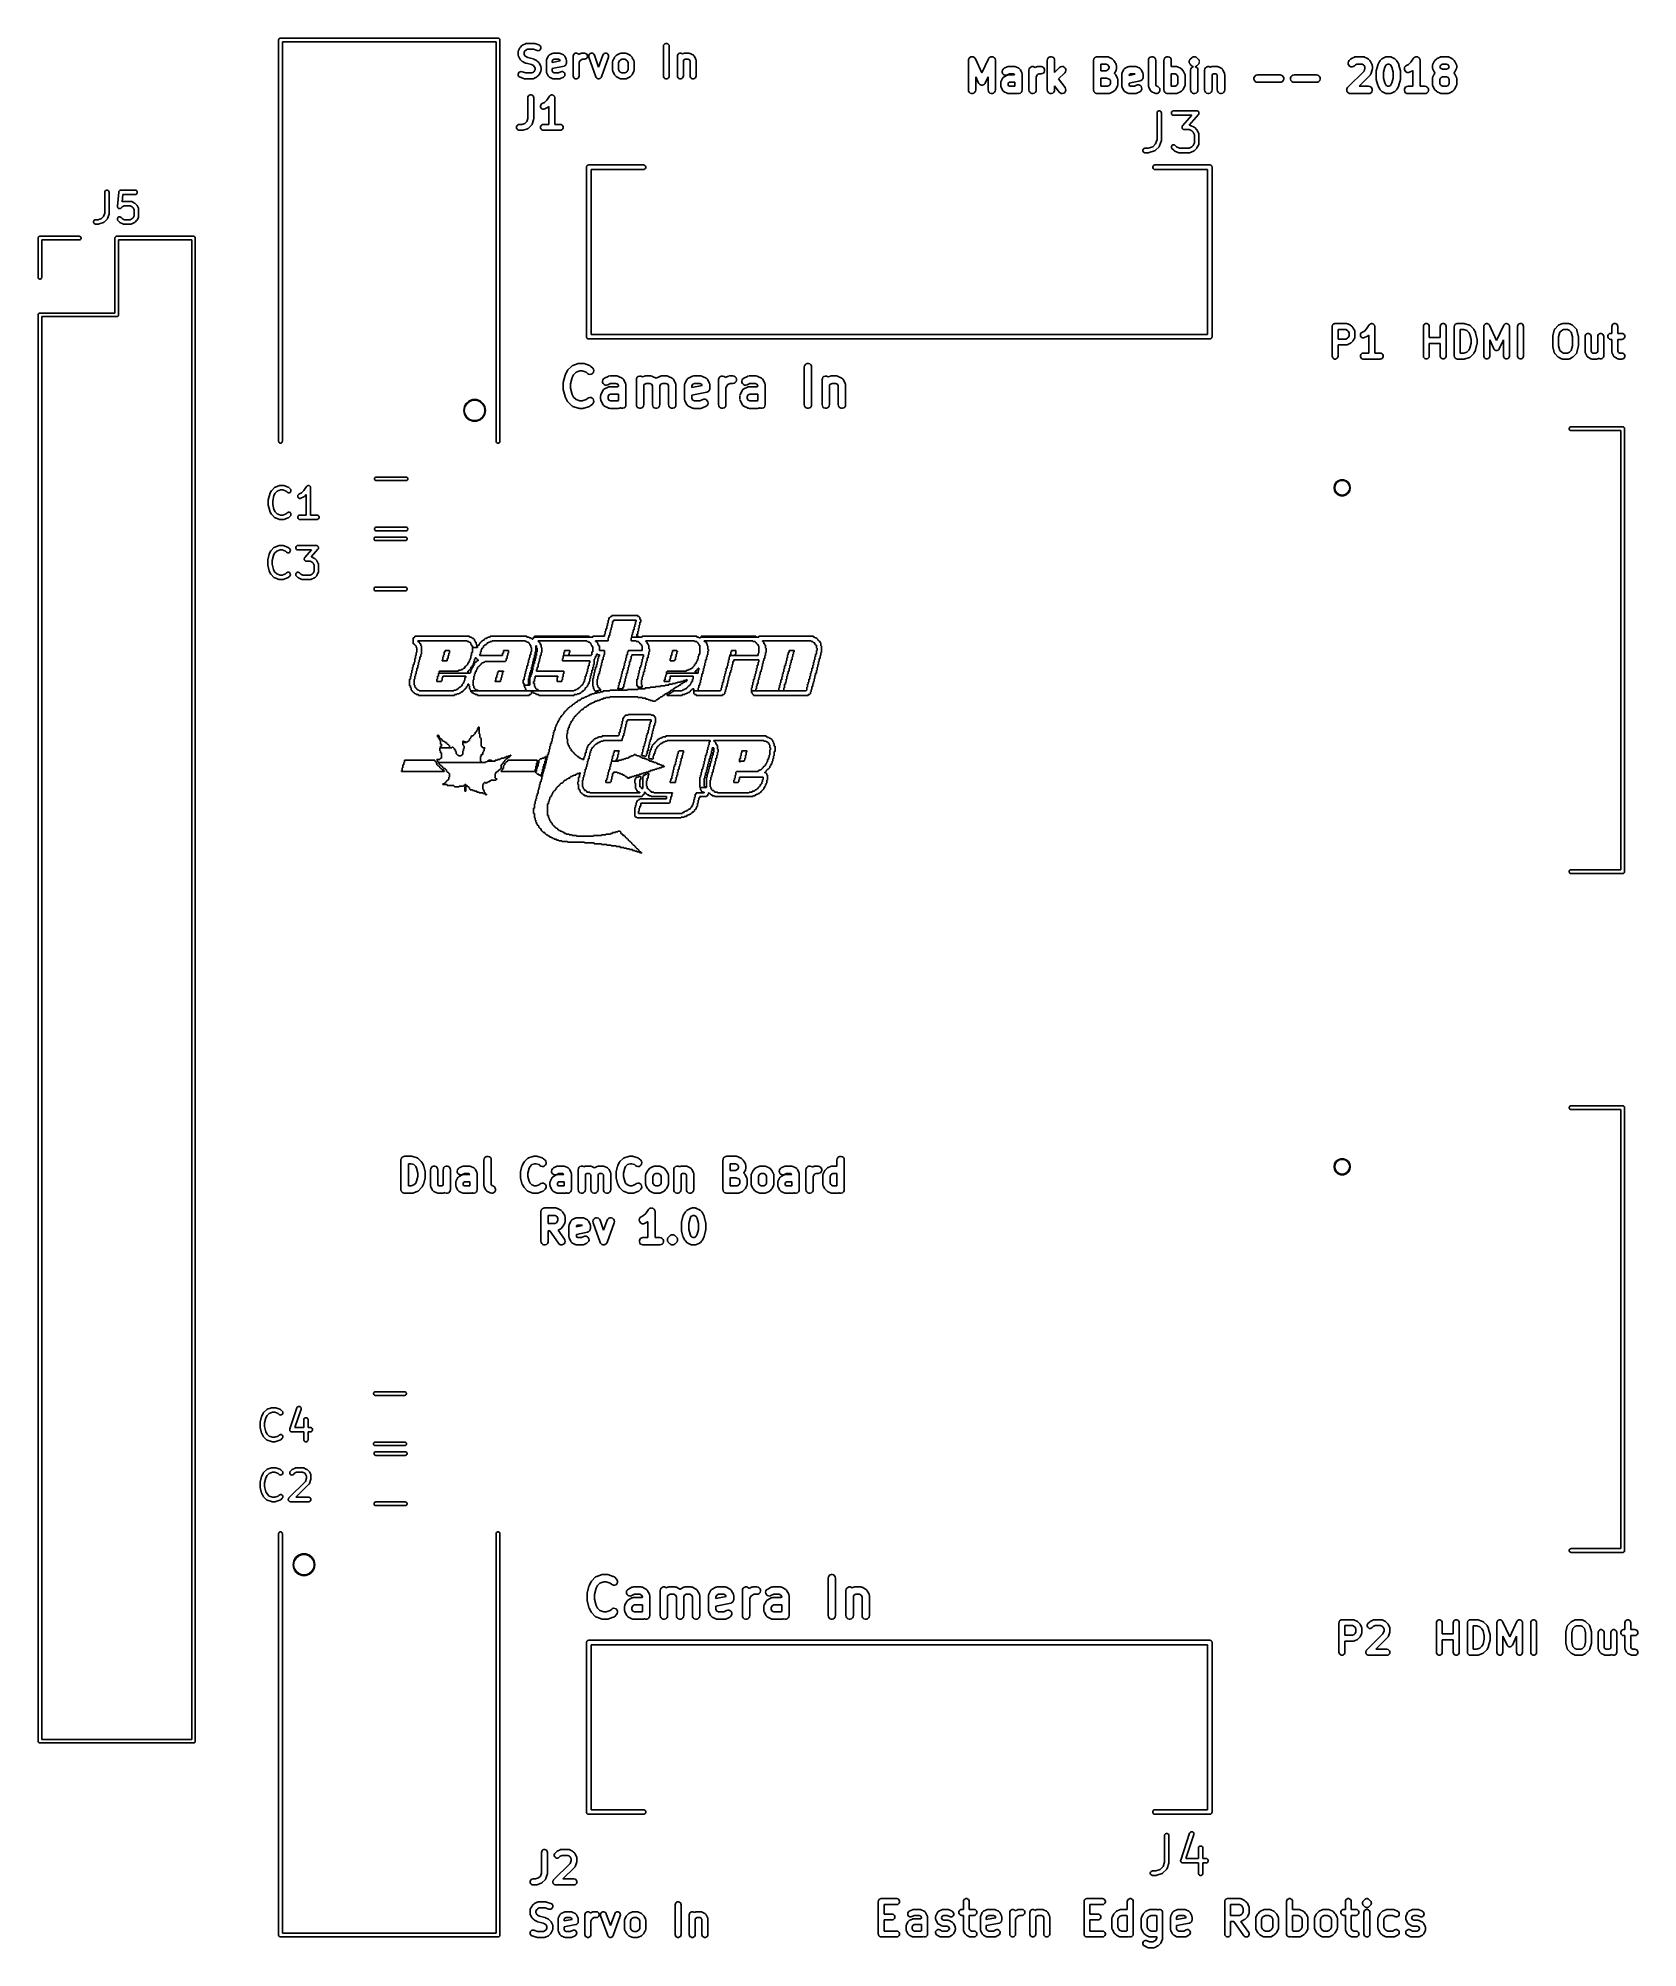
# Model space of a CAD drawing. Extents: x 100.8 to 155, y -100 to -35.3.
import ezdxf

# ---------------------------------------------------------------- set-up
doc = ezdxf.new("R2010")
doc.units = 0
doc.header["$MEASUREMENT"] = 0
doc.layers.add('BLACK', color=7, linetype='CONTINUOUS')

msp = doc.modelspace()

# ---------------------------------------------------------------- linework, layer by layer
at = {"layer": 'BLACK', "linetype": 'CONTINUOUS'}
for p, q in [((108.982, -48.9289), (108.981, -35.3278)), ((108.981, -35.3278), (108.982, -35.3278)), ((108.982, -35.3222), (108.983, -35.3169)), ((108.982, -35.3278), (108.982, -35.3222)), ((108.983, -35.3169), (108.984, -35.3113)), ((108.984, -35.3113), (108.987, -35.3064)), ((108.987, -35.3064), (108.989, -35.3011)), ((108.989, -35.3011), (108.993, -35.2968)), ((108.993, -35.2968), (108.996, -35.2919)), ((108.996, -35.2919), (109, -35.2883)), ((109, -35.2883), (109.004, -35.284)), ((109.004, -35.284), (109.008, -35.2812)), ((109.008, -35.2812), (109.013, -35.2775)), ((109.013, -35.2775), (109.018, -35.2756)), ((109.018, -35.2756), (109.023, -35.2728)), ((109.023, -35.2728), (109.029, -35.2718)), ((109.029, -35.2718), (109.034, -35.2699)), ((109.034, -35.2699), (109.039, -35.2699)), ((109.039, -35.2699), (109.039, -35.2699)), ((109.039, -35.2699), (116.421, -35.2699)), ((116.352, -35.3969), (109.108, -35.3969)), ((109.108, -35.3969), (109.108, -48.9289)), ((116.352, -48.9289), (116.352, -35.3969)), ((116.421, -35.2699), (116.426, -35.2699)), ((116.421, -35.2699), (116.421, -35.2699)), ((116.426, -35.2699), (116.431, -35.2718)), ((116.431, -35.2718), (116.437, -35.2728)), ((116.437, -35.2728), (116.442, -35.2756)), ((116.442, -35.2756), (116.447, -35.2775)), ((116.447, -35.2775), (116.452, -35.2812)), ((116.452, -35.2812), (116.456, -35.284)), ((116.456, -35.284), (116.46, -35.2883)), ((116.46, -35.2883), (116.464, -35.2919)), ((116.464, -35.2919), (116.467, -35.2968)), ((116.467, -35.2968), (116.471, -35.3011)), ((116.471, -35.3011), (116.473, -35.3064)), ((116.473, -35.3064), (116.476, -35.3113)), ((116.476, -35.3113), (116.477, -35.3169)), ((116.477, -35.3169), (116.478, -35.3222)), ((116.478, -35.3222), (116.478, -35.3278)), ((116.478, -35.3278), (116.478, -35.3278)), ((116.478, -35.3278), (116.478, -48.9289)), ((117.163, -35.5833), (117.172, -35.5702)), ((117.172, -35.5702), (117.22, -35.5225)), ((117.22, -35.5225), (117.233, -35.5133)), ((117.233, -35.5133), (117.246, -35.5038)), ((117.246, -35.5038), (117.341, -35.456)), ((117.341, -35.456), (117.347, -35.4544)), ((117.347, -35.4544), (117.352, -35.4515)), ((117.352, -35.4515), (117.363, -35.4495)), ((117.363, -35.4495), (117.374, -35.4461)), ((117.374, -35.4461), (117.38, -35.4465)), ((117.38, -35.4465), (117.386, -35.4455)), ((117.386, -35.4455), (117.625, -35.4455)), ((117.625, -35.4455), (117.64, -35.4482)), ((117.64, -35.4482), (117.656, -35.4506)), ((117.656, -35.4506), (117.799, -35.4983)), ((117.799, -35.4983), (117.83, -35.5149)), ((117.83, -35.5149), (117.853, -35.5408)), ((117.853, -35.5408), (117.866, -35.5731)), ((117.866, -35.5731), (117.867, -35.6079)), ((122.011, -35.5455), (122.017, -35.5113)), ((122.011, -36.5478), (122.011, -35.5455)), ((122.017, -35.5113), (122.035, -35.4812)), ((122.035, -35.4812), (122.061, -35.4589)), ((122.061, -35.4589), (122.094, -35.447)), ((122.094, -35.447), (122.129, -35.447)), ((122.129, -35.447), (122.161, -35.4589)), ((122.161, -35.4589), (122.188, -35.4812)), ((122.188, -35.4812), (122.205, -35.5113)), ((122.205, -35.5113), (122.211, -35.5455)), ((122.211, -35.5455), (122.211, -36.5478)), ((117.095, -35.7364), (117.096, -35.7307)), ((117.095, -35.8319), (117.095, -35.7364)), ((117.096, -35.8375), (117.095, -35.8319)), ((117.096, -35.725), (117.099, -35.7137)), ((117.096, -35.7307), (117.096, -35.725)), ((117.096, -35.8433), (117.096, -35.8375)), ((117.099, -35.8545), (117.096, -35.8433)), ((117.099, -35.7137), (117.101, -35.7022)), ((117.101, -35.8661), (117.099, -35.8545)), ((117.101, -35.7022), (117.104, -35.6972)), ((117.104, -35.871), (117.101, -35.8661)), ((117.104, -35.6972), (117.106, -35.6917)), ((117.106, -35.8766), (117.104, -35.871)), ((117.106, -35.6917), (117.153, -35.5962)), ((117.153, -35.972), (117.106, -35.8766)), ((117.153, -35.5962), (117.163, -35.5833)), ((117.163, -35.9849), (117.153, -35.972)), ((117.172, -35.998), (117.163, -35.9849)), ((117.22, -36.0458), (117.172, -35.998)), ((117.233, -36.055), (117.22, -36.0458)), ((117.246, -36.0645), (117.233, -36.055)), ((117.341, -36.1122), (117.246, -36.0645)), ((117.325, -35.7002), (117.295, -35.76)), ((117.295, -35.76), (117.295, -35.8082)), ((117.295, -35.8082), (117.325, -35.8681)), ((117.35, -35.6754), (117.325, -35.7002)), ((117.325, -35.8681), (117.35, -35.8929)), ((117.352, -36.1153), (117.341, -36.1122)), ((117.409, -35.6455), (117.35, -35.6754)), ((117.35, -35.8929), (117.421, -35.9284)), ((117.362, -36.1198), (117.352, -36.1153)), ((117.542, -36.1649), (117.362, -36.1198)), ((117.608, -35.6455), (117.409, -35.6455)), ((117.421, -35.9284), (117.601, -35.9735)), ((117.613, -36.2004), (117.542, -36.1649)), ((117.601, -35.9735), (117.611, -35.978)), ((117.736, -35.6881), (117.608, -35.6455)), ((117.611, -35.978), (117.622, -35.9811)), ((117.638, -36.2252), (117.613, -36.2004)), ((117.622, -35.9811), (117.717, -36.0288)), ((117.668, -36.285), (117.638, -36.2252)), ((117.717, -36.0288), (117.73, -36.0383)), ((117.73, -36.0383), (117.743, -36.0475)), ((117.77, -35.6932), (117.736, -35.6881)), ((117.743, -36.0475), (117.791, -36.0953)), ((117.804, -35.6862), (117.77, -35.6932)), ((117.791, -36.0953), (117.8, -36.1084)), ((117.8, -36.1084), (117.809, -36.1213)), ((117.834, -35.668), (117.804, -35.6862)), ((117.809, -36.1213), (117.857, -36.2167)), ((117.856, -35.6408), (117.834, -35.668)), ((117.867, -35.6079), (117.856, -35.6408)), ((117.857, -36.2167), (117.859, -36.2222)), ((117.859, -36.2222), (117.862, -36.2272)), ((118.05, -36.0113), (118.054, -36.0001)), ((118.051, -36.0171), (118.05, -36.0113)), ((118.05, -36.0228), (118.051, -36.0171)), ((118.05, -36.4046), (118.05, -36.0228)), ((118.054, -36.0001), (118.056, -35.9886)), ((118.056, -35.9886), (118.058, -35.9836)), ((118.058, -35.9836), (118.06, -35.9781)), ((118.06, -35.9781), (118.108, -35.8826)), ((118.108, -35.8826), (118.117, -35.8708)), ((118.117, -35.8708), (118.125, -35.8586)), ((118.125, -35.8586), (118.127, -35.8569)), ((118.127, -35.8569), (118.129, -35.8547)), ((118.129, -35.8547), (118.141, -35.8466)), ((118.141, -35.8466), (118.153, -35.8379)), ((118.153, -35.8379), (118.248, -35.7901)), ((118.248, -35.7901), (118.254, -35.7885)), ((118.272, -36.0019), (118.25, -36.0464)), ((118.25, -36.0917), (118.522, -36.0372)), ((118.25, -36.0464), (118.25, -36.0917)), ((118.647, -36.2163), (118.25, -36.2957)), ((118.254, -35.7885), (118.259, -35.7856)), ((118.259, -35.7856), (118.27, -35.7836)), ((118.27, -35.7836), (118.281, -35.7802)), ((118.316, -35.9796), (118.272, -36.0019)), ((118.281, -35.7802), (118.287, -35.7806)), ((118.287, -35.7806), (118.293, -35.7796)), ((118.293, -35.7796), (118.484, -35.7796)), ((118.46, -35.9796), (118.316, -35.9796)), ((118.505, -36.0019), (118.46, -35.9796)), ((118.484, -35.7796), (118.489, -35.7806)), ((118.489, -35.7806), (118.495, -35.7802)), ((118.495, -35.7802), (118.506, -35.7836)), ((118.522, -36.0372), (118.505, -36.0019)), ((118.506, -35.7836), (118.518, -35.7856)), ((118.518, -35.7856), (118.523, -35.7885)), ((118.523, -35.7885), (118.528, -35.7901)), ((118.528, -35.7901), (118.624, -35.8379)), ((118.624, -35.8379), (118.636, -35.8466)), ((118.636, -35.8466), (118.648, -35.8547)), ((118.662, -36.2104), (118.647, -36.2163)), ((118.648, -35.8547), (118.65, -35.8569)), ((118.65, -35.8569), (118.652, -35.8586)), ((118.652, -35.8586), (118.66, -35.8708)), ((118.66, -35.8708), (118.669, -35.8826)), ((118.677, -36.2048), (118.662, -36.2104)), ((118.669, -35.8826), (118.716, -35.9781)), ((118.678, -36.2041), (118.677, -36.2048)), ((118.679, -36.2037), (118.678, -36.2041)), ((118.691, -36.193), (118.679, -36.2037)), ((118.704, -36.1825), (118.691, -36.193)), ((118.705, -36.1808), (118.704, -36.1815)), ((118.704, -36.1815), (118.704, -36.1825)), ((118.713, -36.1665), (118.705, -36.1808)), ((118.721, -36.1524), (118.713, -36.1665)), ((118.716, -35.9781), (118.718, -35.9836)), ((118.718, -35.9836), (118.721, -35.9886)), ((118.721, -35.9886), (118.723, -36.0001)), ((118.722, -36.1503), (118.721, -36.1513)), ((118.721, -36.1513), (118.721, -36.1524)), ((118.724, -36.1342), (118.722, -36.1503)), ((118.723, -36.0001), (118.726, -36.0113)), ((118.727, -36.1182), (118.724, -36.1342)), ((118.726, -36.0113), (118.726, -36.0171)), ((118.726, -36.0171), (118.727, -36.0228)), ((118.727, -36.0228), (118.727, -36.1182)), ((118.956, -35.8796), (118.963, -35.8454)), ((118.956, -36.5478), (118.956, -35.8796)), ((118.963, -35.8454), (118.98, -35.8153)), ((118.98, -35.8153), (119.006, -35.793)), ((119.006, -35.793), (119.039, -35.7811)), ((119.039, -35.7811), (119.074, -35.7811)), ((119.074, -35.7811), (119.106, -35.793)), ((119.106, -35.793), (119.133, -35.8153)), ((119.133, -35.8153), (119.137, -35.8228)), ((119.137, -35.8228), (119.203, -35.7901)), ((119.186, -36.0343), (119.156, -36.0941)), ((119.156, -36.0941), (119.156, -36.5478)), ((119.211, -36.0095), (119.186, -36.0343)), ((119.203, -35.7901), (119.208, -35.7885)), ((119.208, -35.7885), (119.213, -35.7856)), ((119.271, -35.9796), (119.211, -36.0095)), ((119.213, -35.7856), (119.225, -35.7836)), ((119.225, -35.7836), (119.236, -35.7802)), ((119.236, -35.7802), (119.242, -35.7806)), ((119.242, -35.7806), (119.247, -35.7796)), ((119.247, -35.7796), (119.343, -35.7796)), ((119.343, -35.9796), (119.271, -35.9796)), ((119.343, -35.7796), (119.377, -35.7856)), ((119.377, -35.9736), (119.343, -35.9796)), ((119.377, -35.7856), (119.407, -35.803)), ((119.407, -35.9562), (119.377, -35.9736)), ((119.407, -35.803), (119.429, -35.8296)), ((119.429, -35.9296), (119.407, -35.9562)), ((119.429, -35.8296), (119.441, -35.8622)), ((119.441, -35.897), (119.429, -35.9296)), ((119.441, -35.8622), (119.441, -35.897)), ((119.482, -35.879), (119.488, -35.8448)), ((119.487, -35.9132), (119.482, -35.879)), ((119.726, -36.5815), (119.487, -35.9132)), ((119.488, -35.8448), (119.505, -35.8148)), ((119.505, -35.8148), (119.532, -35.7927)), ((119.532, -35.7927), (119.565, -35.781)), ((119.565, -35.781), (119.6, -35.7812)), ((119.6, -35.7812), (119.632, -35.7933)), ((119.632, -35.7933), (119.659, -35.8158)), ((119.659, -35.8158), (119.676, -35.846)), ((119.676, -35.846), (119.82, -36.2505)), ((119.82, -36.2505), (119.965, -35.846)), ((120.153, -35.9132), (119.914, -36.5815)), ((119.965, -35.846), (119.982, -35.8158)), ((119.982, -35.8158), (120.008, -35.7933)), ((120.008, -35.7933), (120.041, -35.7812)), ((120.041, -35.7812), (120.076, -35.781)), ((120.076, -35.781), (120.108, -35.7927)), ((120.108, -35.7927), (120.135, -35.8148)), ((120.135, -35.8148), (120.153, -35.8448)), ((120.153, -35.8448), (120.159, -35.879)), ((120.159, -35.879), (120.153, -35.9132)), ((120.293, -36.0705), (120.294, -36.0648)), ((120.293, -36.3569), (120.293, -36.0705)), ((120.294, -36.0591), (120.297, -36.0478)), ((120.294, -36.0648), (120.294, -36.0591)), ((120.297, -36.0478), (120.299, -36.0363)), ((120.299, -36.0363), (120.302, -36.0313)), ((120.302, -36.0313), (120.304, -36.0258)), ((120.304, -36.0258), (120.351, -35.9303)), ((120.351, -35.9303), (120.361, -35.9175)), ((120.361, -35.9175), (120.37, -35.9043)), ((120.37, -35.9043), (120.418, -35.8566)), ((120.418, -35.8566), (120.431, -35.8474)), ((120.431, -35.8474), (120.444, -35.8379)), ((120.444, -35.8379), (120.539, -35.7901)), ((120.523, -36.0343), (120.493, -36.0941)), ((120.493, -36.0941), (120.493, -36.3333)), ((120.548, -36.0095), (120.523, -36.0343)), ((120.539, -35.7901), (120.545, -35.7885)), ((120.545, -35.7885), (120.55, -35.7856)), ((120.608, -35.9796), (120.548, -36.0095)), ((120.55, -35.7856), (120.561, -35.7836)), ((120.561, -35.7836), (120.572, -35.7802)), ((120.572, -35.7802), (120.578, -35.7806)), ((120.578, -35.7806), (120.584, -35.7796)), ((120.584, -35.7796), (120.727, -35.7796)), ((120.704, -35.9796), (120.608, -35.9796)), ((120.763, -36.0095), (120.704, -35.9796)), ((120.727, -35.7796), (120.733, -35.7806)), ((120.733, -35.7806), (120.739, -35.7802)), ((120.739, -35.7802), (120.75, -35.7836)), ((120.75, -35.7836), (120.761, -35.7856)), ((120.761, -35.7856), (120.766, -35.7885)), ((120.788, -36.0343), (120.763, -36.0095)), ((120.766, -35.7885), (120.772, -35.7901)), ((120.772, -35.7901), (120.867, -35.8379)), ((120.818, -36.0941), (120.788, -36.0343)), ((120.818, -36.3333), (120.818, -36.0941)), ((120.867, -35.8379), (120.88, -35.8474)), ((120.88, -35.8474), (120.893, -35.8566)), ((120.893, -35.8566), (120.941, -35.9043)), ((120.941, -35.9043), (120.95, -35.9175)), ((120.95, -35.9175), (120.96, -35.9303)), ((120.96, -35.9303), (121.007, -36.0258)), ((121.007, -36.0258), (121.009, -36.0313)), ((121.009, -36.0313), (121.012, -36.0363)), ((121.012, -36.0363), (121.014, -36.0478)), ((121.014, -36.0478), (121.017, -36.0591)), ((121.017, -36.0591), (121.017, -36.0648)), ((121.017, -36.0648), (121.018, -36.0705)), ((121.018, -36.0705), (121.018, -36.3569)), ((122.489, -35.8796), (122.495, -35.8454)), ((122.489, -36.5478), (122.489, -35.8796)), ((122.495, -35.8454), (122.512, -35.8153)), ((122.512, -35.8153), (122.539, -35.793)), ((122.539, -35.793), (122.571, -35.7811)), ((122.571, -35.7811), (122.606, -35.7811)), ((122.606, -35.7811), (122.639, -35.793)), ((122.639, -35.793), (122.655, -35.8064)), ((122.655, -35.8064), (122.687, -35.7901)), ((122.687, -35.7901), (122.693, -35.7885)), ((122.696, -36.0095), (122.689, -36.0165)), ((122.689, -36.0165), (122.689, -36.5478)), ((122.693, -35.7885), (122.698, -35.7856)), ((122.755, -35.9796), (122.696, -36.0095)), ((122.698, -35.7856), (122.709, -35.7836)), ((122.709, -35.7836), (122.72, -35.7802)), ((122.72, -35.7802), (122.726, -35.7806)), ((122.726, -35.7806), (122.732, -35.7796)), ((122.732, -35.7796), (122.875, -35.7796)), ((122.851, -35.9796), (122.755, -35.9796)), ((122.896, -36.0019), (122.851, -35.9796)), ((122.875, -35.7796), (122.881, -35.7806)), ((122.881, -35.7806), (122.886, -35.7802)), ((122.886, -35.7802), (122.898, -35.7836)), ((122.918, -36.0464), (122.896, -36.0019)), ((122.898, -35.7836), (122.909, -35.7856)), ((122.909, -35.7856), (122.914, -35.7885)), ((122.914, -35.7885), (122.92, -35.7901)), ((122.918, -36.5478), (122.918, -36.0464)), ((122.92, -35.7901), (123.015, -35.8379)), ((123.015, -35.8379), (123.027, -35.8466)), ((123.027, -35.8466), (123.039, -35.8547)), ((123.039, -35.8547), (123.041, -35.8569)), ((123.041, -35.8569), (123.043, -35.8586)), ((123.043, -35.8586), (123.051, -35.8708)), ((123.051, -35.8708), (123.06, -35.8826)), ((123.06, -35.8826), (123.108, -35.9781)), ((123.108, -35.9781), (123.109, -35.9836)), ((123.109, -35.9836), (123.112, -35.9886)), ((123.112, -35.9886), (123.114, -36.0001)), ((123.114, -36.0001), (123.118, -36.0113)), ((123.118, -36.0113), (123.117, -36.0171)), ((123.117, -36.0171), (123.118, -36.0228)), ((123.118, -36.0228), (123.118, -36.5478)), ((132.342, -36.0208), (132.345, -36.0047)), ((132.342, -37.0208), (132.342, -36.0208)), ((132.345, -36.0047), (132.347, -35.9884)), ((132.347, -35.9884), (132.349, -35.9834)), ((132.349, -35.9834), (132.35, -35.978)), ((132.35, -35.978), (132.358, -35.9639)), ((132.358, -35.9639), (132.365, -35.9491)), ((132.365, -35.9491), (132.369, -35.9452)), ((132.369, -35.9452), (132.372, -35.9404)), ((132.372, -35.9404), (132.384, -35.9299)), ((132.384, -35.9299), (132.396, -35.9184)), ((132.396, -35.9184), (132.401, -35.9161)), ((132.401, -35.9161), (132.405, -35.9125)), ((132.405, -35.9125), (132.42, -35.9069)), ((132.42, -35.9069), (132.435, -35.9)), ((132.435, -35.9), (132.441, -35.8995)), ((132.441, -35.8995), (132.446, -35.8977)), ((132.446, -35.8977), (132.462, -35.8977)), ((132.462, -35.8977), (132.478, -35.8962)), ((132.478, -35.8962), (132.484, -35.8977)), ((132.484, -35.8977), (132.489, -35.8977)), ((132.489, -35.8977), (132.504, -35.9032)), ((132.504, -35.9032), (132.52, -35.9075)), ((132.52, -35.9075), (132.525, -35.9106)), ((132.525, -35.9106), (132.53, -35.9125)), ((132.53, -35.9125), (132.542, -35.923)), ((132.542, -35.923), (132.556, -35.9323)), ((132.556, -35.9323), (132.559, -35.9369)), ((132.559, -35.9369), (132.563, -35.9404)), ((132.563, -35.9404), (132.571, -35.9545)), ((132.571, -35.9545), (132.581, -35.9679)), ((132.581, -35.9679), (132.801, -36.4395)), ((132.801, -36.4395), (133.021, -35.9679)), ((133.021, -35.9679), (133.03, -35.9545)), ((133.03, -35.9545), (133.038, -35.9404)), ((133.038, -35.9404), (133.043, -35.9369)), ((133.043, -35.9369), (133.046, -35.9323)), ((133.046, -35.9323), (133.059, -35.923)), ((133.059, -35.923), (133.072, -35.9125)), ((133.072, -35.9125), (133.077, -35.9106)), ((133.077, -35.9106), (133.081, -35.9075)), ((133.081, -35.9075), (133.097, -35.9032)), ((133.097, -35.9032), (133.112, -35.8977)), ((133.112, -35.8977), (133.118, -35.8977)), ((133.118, -35.8977), (133.123, -35.8962)), ((133.123, -35.8962), (133.139, -35.8977)), ((133.139, -35.8977), (133.156, -35.8977)), ((133.156, -35.8977), (133.161, -35.8995)), ((133.161, -35.8995), (133.166, -35.9)), ((133.166, -35.9), (133.181, -35.9069)), ((133.181, -35.9069), (133.197, -35.9125)), ((133.197, -35.9125), (133.201, -35.9161)), ((133.201, -35.9161), (133.206, -35.9184)), ((133.206, -35.9184), (133.217, -35.9299)), ((133.217, -35.9299), (133.23, -35.9404)), ((133.23, -35.9404), (133.233, -35.9452)), ((133.233, -35.9452), (133.236, -35.9491)), ((133.236, -35.9491), (133.243, -35.9639)), ((133.243, -35.9639), (133.252, -35.978)), ((133.252, -35.978), (133.252, -35.9834)), ((133.252, -35.9834), (133.255, -35.9884)), ((133.255, -35.9884), (133.256, -36.0047)), ((133.256, -36.0047), (133.259, -36.0208)), ((133.259, -36.0208), (133.259, -37.0208)), ((135.009, -36.0208), (135.017, -35.978)), ((135.009, -37.0208), (135.009, -36.0208)), ((135.017, -35.978), (135.038, -35.9404)), ((135.038, -35.9404), (135.072, -35.9125)), ((135.072, -35.9125), (135.112, -35.8977)), ((135.112, -35.8977), (135.156, -35.8977)), ((135.156, -35.8977), (135.197, -35.9125)), ((135.197, -35.9125), (135.23, -35.9404)), ((135.23, -35.9404), (135.252, -35.978)), ((135.252, -35.978), (135.259, -36.0208)), ((135.259, -36.0208), (135.259, -36.4333)), ((136.581, -36.0208), (136.582, -36.01)), ((136.581, -37.0208), (136.581, -36.0208)), ((136.582, -35.9991), (136.586, -35.9888)), ((136.582, -36.01), (136.582, -35.9991)), ((136.586, -35.9888), (136.588, -35.978)), ((136.588, -35.978), (136.594, -35.9685)), ((136.594, -35.9685), (136.597, -35.9583)), ((136.597, -35.9583), (136.604, -35.9499)), ((136.604, -35.9499), (136.61, -35.9404)), ((136.61, -35.9404), (136.618, -35.9334)), ((136.618, -35.9334), (136.625, -35.925)), ((136.625, -35.925), (136.635, -35.9195)), ((136.635, -35.9195), (136.643, -35.9125)), ((136.643, -35.9125), (136.653, -35.9088)), ((136.653, -35.9088), (136.663, -35.9033)), ((136.663, -35.9033), (136.674, -35.9014)), ((136.674, -35.9014), (136.684, -35.8977)), ((136.684, -35.8977), (136.695, -35.8977)), ((136.695, -35.8977), (136.706, -35.8958)), ((136.706, -35.8958), (137.039, -35.8958)), ((136.831, -36.1458), (136.831, -36.372)), ((137.009, -36.1458), (136.831, -36.1458)), ((137.06, -36.1711), (137.009, -36.1458)), ((137.039, -35.8958), (137.046, -35.897)), ((137.046, -35.897), (137.053, -35.8966)), ((137.053, -35.8966), (137.067, -35.9008)), ((137.079, -36.19), (137.06, -36.1711)), ((137.067, -35.9008), (137.082, -35.9033)), ((137.104, -36.2407), (137.079, -36.19)), ((137.082, -35.9033), (137.088, -35.9069)), ((137.088, -35.9069), (137.095, -35.909)), ((137.095, -35.909), (137.19, -35.9566)), ((137.19, -35.9566), (137.206, -35.9685)), ((137.206, -35.9685), (137.222, -35.98)), ((137.222, -35.98), (137.27, -36.0276)), ((137.27, -36.0276), (137.282, -36.044)), ((137.282, -36.044), (137.294, -36.0601)), ((137.294, -36.0601), (137.341, -36.1553)), ((137.341, -36.1553), (137.343, -36.1622)), ((137.343, -36.1622), (137.347, -36.1685)), ((137.347, -36.1685), (137.349, -36.1829)), ((137.349, -36.1829), (137.353, -36.1969)), ((137.353, -36.1969), (137.353, -36.2041)), ((137.353, -36.2041), (137.354, -36.2112)), ((137.354, -36.2112), (137.354, -36.3065)), ((138.438, -36.0208), (138.445, -35.978)), ((138.438, -36.8779), (138.438, -36.0208)), ((138.445, -35.978), (138.467, -35.9404)), ((138.467, -35.9404), (138.5, -35.9125)), ((138.5, -35.9125), (138.541, -35.8977)), ((138.541, -35.8977), (138.584, -35.8977)), ((138.584, -35.8977), (138.625, -35.9125)), ((138.625, -35.9125), (138.658, -35.9404)), ((138.658, -35.9404), (138.68, -35.978)), ((138.68, -35.978), (138.688, -36.0208)), ((138.688, -36.0208), (138.688, -36.8484)), ((138.961, -36.0208), (138.969, -35.978)), ((138.961, -37.0208), (138.961, -36.0208)), ((138.969, -35.978), (138.991, -35.9404)), ((138.991, -35.9404), (139.024, -35.9125)), ((139.024, -35.9125), (139.065, -35.8977)), ((139.065, -35.8977), (139.108, -35.8977)), ((139.108, -35.8977), (139.149, -35.9125)), ((139.149, -35.9125), (139.182, -35.9404)), ((139.182, -35.9404), (139.204, -35.978)), ((139.204, -35.978), (139.211, -36.0208)), ((139.211, -36.0208), (139.211, -36.2291)), ((139.819, -36.0575), (139.822, -36.0469)), ((139.82, -36.0684), (139.819, -36.0575)), ((139.819, -36.0793), (139.82, -36.0684)), ((139.822, -36.0898), (139.819, -36.0793)), ((139.822, -36.0469), (139.823, -36.036)), ((139.823, -36.1007), (139.822, -36.0898)), ((139.823, -36.036), (139.827, -36.0261)), ((139.827, -36.1106), (139.823, -36.1007)), ((139.827, -36.0261), (139.83, -36.0156)), ((139.83, -36.1212), (139.827, -36.1106)), ((139.83, -36.0156), (139.837, -36.0066)), ((139.837, -36.1302), (139.83, -36.1212)), ((139.837, -36.0066), (139.841, -35.9967)), ((139.841, -36.1401), (139.837, -36.1302)), ((139.841, -35.9967), (139.849, -35.9889)), ((139.849, -36.1478), (139.841, -36.1401)), ((139.849, -35.9889), (139.855, -35.98)), ((139.855, -36.1568), (139.849, -36.1478)), ((139.855, -35.98), (139.903, -35.9324)), ((139.903, -36.2044), (139.855, -36.1568)), ((139.903, -35.9324), (139.912, -35.9261)), ((139.912, -36.2107), (139.903, -36.2044)), ((139.912, -35.9261), (139.92, -35.9184)), ((139.92, -36.2184), (139.912, -36.2107)), ((139.92, -35.9184), (139.925, -35.916)), ((139.925, -36.2207), (139.92, -36.2184)), ((139.925, -35.916), (139.929, -35.9125)), ((139.929, -36.2243), (139.925, -36.2207)), ((139.929, -35.9125), (139.934, -35.9106)), ((139.934, -36.2261), (139.929, -36.2243)), ((139.934, -35.9106), (139.938, -35.9075)), ((139.938, -35.9075), (139.949, -35.9046)), ((139.949, -35.9046), (139.959, -35.9)), ((139.959, -35.9), (139.964, -35.8995)), ((139.964, -35.8995), (139.97, -35.8977)), ((139.97, -35.8977), (139.975, -35.8977)), ((139.975, -35.8977), (139.98, -35.8962)), ((139.98, -35.8962), (139.991, -35.8972)), ((139.991, -35.8972), (140.002, -35.8962)), ((140.002, -35.8962), (140.007, -35.8977)), ((140.007, -35.8977), (140.013, -35.8977)), ((140.013, -35.8977), (140.018, -35.8995)), ((140.018, -35.8995), (140.024, -35.9)), ((140.024, -35.9), (140.033, -35.9046)), ((140.033, -35.9046), (140.044, -35.9075)), ((140.044, -35.9075), (140.049, -35.9106)), ((140.049, -35.9106), (140.054, -35.9125)), ((140.054, -36.2243), (140.049, -36.2261)), ((140.054, -35.9125), (140.058, -35.916)), ((140.058, -36.2207), (140.054, -36.2243)), ((140.058, -35.916), (140.063, -35.9184)), ((140.063, -36.2184), (140.058, -36.2207)), ((140.063, -35.9184), (140.071, -35.9261)), ((140.071, -36.2107), (140.063, -36.2184)), ((140.071, -35.9261), (140.08, -35.9324)), ((140.08, -36.2044), (140.071, -36.2107)), ((140.08, -35.9324), (140.127, -35.98)), ((140.127, -36.1568), (140.08, -36.2044)), ((140.127, -35.98), (140.134, -35.989)), ((140.134, -36.1478), (140.127, -36.1568)), ((140.134, -35.989), (140.141, -35.9967)), ((140.141, -36.1401), (140.134, -36.1478)), ((140.141, -35.9967), (140.146, -36.0066)), ((140.146, -36.1302), (140.141, -36.1401)), ((140.146, -36.0066), (140.152, -36.0156)), ((140.152, -36.1212), (140.146, -36.1302)), ((140.152, -36.0156), (140.155, -36.0261)), ((140.155, -36.1106), (140.152, -36.1212)), ((140.155, -36.0261), (140.16, -36.036)), ((140.16, -36.1007), (140.155, -36.1106)), ((140.16, -36.036), (140.161, -36.0469)), ((140.161, -36.0898), (140.16, -36.1007)), ((140.161, -36.0469), (140.163, -36.0575)), ((140.163, -36.0793), (140.161, -36.0898)), ((140.163, -36.0575), (140.162, -36.0684)), ((140.162, -36.0684), (140.163, -36.0793)), ((145.2, -36.1051), (145.211, -36.0632)), ((145.204, -36.1484), (145.2, -36.1051)), ((145.222, -36.1877), (145.204, -36.1484)), ((145.211, -36.0632), (145.236, -36.0276)), ((145.253, -36.2184), (145.222, -36.1877)), ((145.236, -36.0276), (145.284, -35.98)), ((145.292, -36.2367), (145.253, -36.2184)), ((145.284, -35.98), (145.3, -35.9685)), ((145.3, -35.9685), (145.316, -35.9566)), ((145.316, -35.9566), (145.412, -35.909)), ((145.413, -36.2044), (145.377, -36.2293)), ((145.412, -35.909), (145.418, -35.9069)), ((145.446, -36.1711), (145.413, -36.2044)), ((145.418, -35.9069), (145.425, -35.9033)), ((145.425, -35.9033), (145.439, -35.9008)), ((145.439, -35.9008), (145.453, -35.8966)), ((145.497, -36.1458), (145.446, -36.1711)), ((145.453, -35.8966), (145.46, -35.897)), ((145.46, -35.897), (145.467, -35.8958)), ((145.467, -35.8958), (145.706, -35.8958)), ((145.676, -36.1458), (145.497, -36.1458)), ((145.727, -36.1711), (145.676, -36.1458)), ((145.706, -35.8958), (145.713, -35.897)), ((145.713, -35.897), (145.72, -35.8966)), ((145.72, -35.8966), (145.734, -35.9008)), ((145.746, -36.19), (145.727, -36.1711)), ((145.734, -35.9008), (145.748, -35.9033)), ((145.771, -36.2407), (145.746, -36.19)), ((145.748, -35.9033), (145.755, -35.9069)), ((145.755, -35.9069), (145.761, -35.909)), ((145.761, -35.909), (145.857, -35.9566)), ((145.857, -35.9566), (145.873, -35.9685)), ((145.873, -35.9685), (145.889, -35.98)), ((145.889, -35.98), (145.937, -36.0276)), ((145.937, -36.0276), (145.948, -36.044)), ((145.948, -36.044), (145.96, -36.0601)), ((145.96, -36.0601), (146.008, -36.1553)), ((146.008, -36.1553), (146.01, -36.1622)), ((146.01, -36.1622), (146.013, -36.1685)), ((146.013, -36.1685), (146.016, -36.1829)), ((146.016, -36.1829), (146.02, -36.1969)), ((146.02, -36.1969), (146.02, -36.2041)), ((146.02, -36.2041), (146.021, -36.2112)), ((146.021, -36.2112), (146.021, -36.3065)), ((146.156, -36.3714), (146.203, -36.1809)), ((146.203, -36.1809), (146.209, -36.1684)), ((146.209, -36.1684), (146.213, -36.1553)), ((146.213, -36.1553), (146.26, -36.0601)), ((146.26, -36.0601), (146.272, -36.044)), ((146.272, -36.044), (146.284, -36.0276)), ((146.284, -36.0276), (146.331, -35.98)), ((146.331, -35.98), (146.348, -35.9685)), ((146.348, -35.9685), (146.364, -35.9566)), ((146.364, -35.9566), (146.459, -35.909)), ((146.475, -36.19), (146.442, -36.2549)), ((146.459, -35.909), (146.466, -35.9069)), ((146.466, -35.9069), (146.472, -35.9033)), ((146.472, -35.9033), (146.487, -35.9008)), ((146.494, -36.1711), (146.475, -36.19)), ((146.487, -35.9008), (146.501, -35.8966)), ((146.545, -36.1458), (146.494, -36.1711)), ((146.501, -35.8966), (146.508, -35.897)), ((146.508, -35.897), (146.515, -35.8958)), ((146.515, -35.8958), (146.61, -35.8958)), ((146.581, -36.1458), (146.545, -36.1458)), ((146.631, -36.1711), (146.581, -36.1458)), ((146.61, -35.8958), (146.617, -35.897)), ((146.617, -35.897), (146.625, -35.8966)), ((146.625, -35.8966), (146.639, -35.9008)), ((146.65, -36.19), (146.631, -36.1711)), ((146.639, -35.9008), (146.653, -35.9033)), ((146.683, -36.2549), (146.65, -36.19)), ((146.653, -35.9033), (146.659, -35.9069)), ((146.659, -35.9069), (146.666, -35.909)), ((146.666, -35.909), (146.761, -35.9566)), ((146.761, -35.9566), (146.778, -35.9685)), ((146.778, -35.9685), (146.794, -35.98)), ((146.794, -35.98), (146.842, -36.0276)), ((146.842, -36.0276), (146.853, -36.044)), ((146.853, -36.044), (146.865, -36.0601)), ((146.865, -36.0601), (146.913, -36.1553)), ((146.913, -36.1553), (146.916, -36.1684)), ((146.916, -36.1684), (146.922, -36.1809)), ((146.922, -36.1809), (146.97, -36.3714)), ((147.115, -36.2568), (147.139, -36.2205)), ((147.139, -36.2205), (147.173, -36.1947)), ((147.173, -36.1947), (147.251, -36.1561)), ((147.251, -36.1561), (147.323, -36.084)), ((147.323, -36.084), (147.411, -35.9514)), ((147.411, -35.9514), (147.416, -35.9464)), ((147.416, -35.9464), (147.419, -35.9404)), ((147.419, -35.9404), (147.431, -35.9308)), ((147.431, -35.9308), (147.441, -35.92)), ((147.441, -35.92), (147.447, -35.917)), ((147.447, -35.917), (147.453, -35.9125)), ((147.453, -35.9125), (147.467, -35.9074)), ((147.467, -35.9074), (147.48, -35.9008)), ((147.48, -35.9008), (147.487, -35.9)), ((147.487, -35.9), (147.493, -35.8977)), ((147.493, -35.8977), (147.508, -35.8977)), ((147.508, -35.8977), (147.523, -35.896)), ((147.523, -35.896), (147.53, -35.8977)), ((147.53, -35.8977), (147.537, -35.8977)), ((147.537, -35.8977), (147.551, -35.9028)), ((147.551, -35.9028), (147.565, -35.9063)), ((147.565, -35.9063), (147.571, -35.9101)), ((147.571, -35.9101), (147.578, -35.9125)), ((147.578, -35.9125), (147.589, -35.9221)), ((147.589, -35.9221), (147.601, -35.9304)), ((147.601, -35.9304), (147.605, -35.936)), ((147.605, -35.936), (147.611, -35.9404)), ((147.611, -35.9404), (147.618, -35.9533)), ((147.618, -35.9533), (147.627, -35.9654)), ((147.627, -35.9654), (147.629, -35.972)), ((147.629, -35.972), (147.632, -35.978)), ((147.632, -35.978), (147.635, -35.9927)), ((147.635, -35.9927), (147.639, -36.007)), ((147.639, -36.007), (147.639, -36.0139)), ((147.639, -36.0139), (147.64, -36.0208)), ((147.64, -36.0208), (147.64, -36.8958)), ((148.057, -36.2112), (148.058, -36.2041)), ((148.057, -36.2589), (148.057, -36.2112)), ((148.058, -36.1969), (148.062, -36.1829)), ((148.058, -36.2041), (148.058, -36.1969)), ((148.062, -36.1829), (148.064, -36.1685)), ((148.064, -36.1685), (148.068, -36.1622)), ((148.068, -36.1622), (148.07, -36.1553)), ((148.07, -36.1553), (148.118, -36.0601)), ((148.118, -36.0601), (148.129, -36.044)), ((148.129, -36.044), (148.141, -36.0276)), ((148.141, -36.0276), (148.189, -35.98)), ((148.189, -35.98), (148.205, -35.9685)), ((148.205, -35.9685), (148.221, -35.9566)), ((148.221, -35.9566), (148.316, -35.909)), ((148.332, -36.19), (148.31, -36.235)), ((148.316, -35.909), (148.323, -35.9069)), ((148.323, -35.9069), (148.329, -35.9033)), ((148.329, -35.9033), (148.344, -35.9008)), ((148.351, -36.1711), (148.332, -36.19)), ((148.344, -35.9008), (148.358, -35.8966)), ((148.402, -36.1458), (148.351, -36.1711)), ((148.358, -35.8966), (148.365, -35.897)), ((148.365, -35.897), (148.372, -35.8958)), ((148.372, -35.8958), (148.563, -35.8958)), ((148.533, -36.1458), (148.402, -36.1458)), ((148.584, -36.1711), (148.533, -36.1458)), ((148.563, -35.8958), (148.57, -35.897)), ((148.57, -35.897), (148.577, -35.8966)), ((148.577, -35.8966), (148.591, -35.9008)), ((148.603, -36.19), (148.584, -36.1711)), ((148.591, -35.9008), (148.605, -35.9033)), ((148.625, -36.235), (148.603, -36.19)), ((148.605, -35.9033), (148.612, -35.9069)), ((148.612, -35.9069), (148.619, -35.909)), ((148.619, -35.909), (148.714, -35.9566)), ((148.714, -35.9566), (148.73, -35.9685)), ((148.73, -35.9685), (148.746, -35.98)), ((148.746, -35.98), (148.794, -36.0276)), ((148.794, -36.0276), (148.805, -36.044)), ((148.805, -36.044), (148.817, -36.0601)), ((148.817, -36.0601), (148.865, -36.1553)), ((148.865, -36.1553), (148.867, -36.1622)), ((148.867, -36.1622), (148.871, -36.1685)), ((148.871, -36.1685), (148.873, -36.1829)), ((148.873, -36.1829), (148.877, -36.1969)), ((148.877, -36.1969), (148.877, -36.2041)), ((148.877, -36.2041), (148.878, -36.2112)), ((148.878, -36.2112), (148.878, -36.2589)), ((117.096, -36.4854), (117.107, -36.4525)), ((117.097, -36.5201), (117.096, -36.4854)), ((117.11, -36.5524), (117.097, -36.5201)), ((117.107, -36.4525), (117.129, -36.4253)), ((117.133, -36.5784), (117.11, -36.5524)), ((117.129, -36.4253), (117.158, -36.4071)), ((117.163, -36.595), (117.133, -36.5784)), ((117.158, -36.4071), (117.192, -36.4001)), ((117.307, -36.6427), (117.163, -36.595)), ((117.192, -36.4001), (117.227, -36.4052)), ((117.227, -36.4052), (117.354, -36.4478)), ((117.322, -36.645), (117.307, -36.6427)), ((117.338, -36.6478), (117.322, -36.645)), ((117.577, -36.6478), (117.338, -36.6478)), ((117.354, -36.4478), (117.553, -36.4478)), ((117.553, -36.4478), (117.613, -36.4179)), ((117.582, -36.6468), (117.577, -36.6478)), ((117.588, -36.6472), (117.582, -36.6468)), ((117.599, -36.6438), (117.588, -36.6472)), ((117.611, -36.6418), (117.599, -36.6438)), ((117.616, -36.6389), (117.611, -36.6418)), ((117.613, -36.4179), (117.638, -36.3931)), ((117.622, -36.6373), (117.616, -36.6389)), ((117.717, -36.5895), (117.622, -36.6373)), ((117.638, -36.3931), (117.668, -36.3333)), ((117.668, -36.3333), (117.668, -36.285)), ((117.73, -36.58), (117.717, -36.5895)), ((117.743, -36.5708), (117.73, -36.58)), ((117.791, -36.5231), (117.743, -36.5708)), ((117.8, -36.51), (117.791, -36.5231)), ((117.809, -36.4971), (117.8, -36.51)), ((117.857, -36.4016), (117.809, -36.4971)), ((117.859, -36.3961), (117.857, -36.4016)), ((117.862, -36.3911), (117.859, -36.3961)), ((117.862, -36.2272), (117.864, -36.2388)), ((117.864, -36.3796), (117.862, -36.3911)), ((117.864, -36.2388), (117.867, -36.25)), ((117.867, -36.3683), (117.864, -36.3796)), ((117.867, -36.25), (117.867, -36.2558)), ((117.867, -36.2558), (117.868, -36.2614)), ((117.868, -36.3569), (117.867, -36.3626)), ((117.867, -36.3626), (117.867, -36.3683)), ((117.868, -36.2614), (117.868, -36.3569)), ((118.051, -36.4103), (118.05, -36.4046)), ((118.05, -36.4161), (118.051, -36.4103)), ((118.054, -36.4273), (118.05, -36.4161)), ((118.056, -36.4388), (118.054, -36.4273)), ((118.058, -36.4438), (118.056, -36.4388)), ((118.06, -36.4494), (118.058, -36.4438)), ((118.108, -36.5448), (118.06, -36.4494)), ((118.117, -36.5566), (118.108, -36.5448)), ((118.125, -36.5689), (118.117, -36.5566)), ((118.127, -36.5705), (118.125, -36.5689)), ((118.129, -36.5727), (118.127, -36.5705)), ((118.141, -36.5808), (118.129, -36.5727)), ((118.153, -36.5895), (118.141, -36.5808)), ((118.248, -36.6373), (118.153, -36.5895)), ((118.254, -36.6389), (118.248, -36.6373)), ((118.25, -36.2957), (118.25, -36.381)), ((118.25, -36.381), (118.272, -36.4256)), ((118.259, -36.6418), (118.254, -36.6389)), ((118.27, -36.6438), (118.259, -36.6418)), ((118.281, -36.6472), (118.27, -36.6438)), ((118.272, -36.4256), (118.316, -36.4478)), ((118.287, -36.6468), (118.281, -36.6472)), ((118.293, -36.6478), (118.287, -36.6468)), ((118.484, -36.6478), (118.293, -36.6478)), ((118.316, -36.4478), (118.46, -36.4478)), ((118.46, -36.4478), (118.534, -36.4107)), ((118.489, -36.6468), (118.484, -36.6478)), ((118.495, -36.6472), (118.489, -36.6468)), ((118.506, -36.6438), (118.495, -36.6472)), ((118.518, -36.6418), (118.506, -36.6438)), ((118.523, -36.6389), (118.518, -36.6418)), ((118.528, -36.6373), (118.523, -36.6389)), ((118.624, -36.5895), (118.528, -36.6373)), ((118.534, -36.4107), (118.568, -36.4008)), ((118.568, -36.4008), (118.602, -36.4028)), ((118.602, -36.4028), (118.634, -36.4166)), ((118.652, -36.5689), (118.624, -36.5895)), ((118.634, -36.4166), (118.659, -36.4405)), ((118.671, -36.5399), (118.652, -36.5689)), ((118.659, -36.4405), (118.675, -36.4716)), ((118.679, -36.5061), (118.671, -36.5399)), ((118.675, -36.4716), (118.679, -36.5061)), ((118.963, -36.582), (118.956, -36.5478)), ((118.98, -36.6121), (118.963, -36.582)), ((119.006, -36.6344), (118.98, -36.6121)), ((119.039, -36.6463), (119.006, -36.6344)), ((119.074, -36.6463), (119.039, -36.6463)), ((119.106, -36.6344), (119.074, -36.6463)), ((119.133, -36.6121), (119.106, -36.6344)), ((119.15, -36.582), (119.133, -36.6121)), ((119.156, -36.5478), (119.15, -36.582)), ((119.726, -36.582), (119.726, -36.5815)), ((119.726, -36.5826), (119.726, -36.582)), ((119.735, -36.5971), (119.726, -36.5826)), ((119.743, -36.6116), (119.735, -36.5971)), ((119.744, -36.612), (119.743, -36.6116)), ((119.744, -36.6126), (119.744, -36.612)), ((119.757, -36.6233), (119.744, -36.6126)), ((119.77, -36.6341), (119.757, -36.6233)), ((119.77, -36.6343), (119.77, -36.6341)), ((119.771, -36.6347), (119.77, -36.6343)), ((119.786, -36.6404), (119.771, -36.6347)), ((119.802, -36.6462), (119.786, -36.6404)), ((119.803, -36.6462), (119.802, -36.6462)), ((119.803, -36.6464), (119.803, -36.6462)), ((119.82, -36.6463), (119.803, -36.6464)), ((119.837, -36.6464), (119.82, -36.6463)), ((119.838, -36.6462), (119.837, -36.6464)), ((119.854, -36.6404), (119.838, -36.6462)), ((119.838, -36.6462), (119.838, -36.6462)), ((119.87, -36.6347), (119.854, -36.6404)), ((119.871, -36.6341), (119.87, -36.6343)), ((119.87, -36.6343), (119.87, -36.6347)), ((119.883, -36.6233), (119.871, -36.6341)), ((119.896, -36.6126), (119.883, -36.6233)), ((119.897, -36.612), (119.896, -36.6126)), ((119.905, -36.5971), (119.897, -36.6116)), ((119.897, -36.6116), (119.897, -36.612)), ((119.914, -36.5826), (119.905, -36.5971)), ((119.914, -36.5815), (119.914, -36.582)), ((119.914, -36.582), (119.914, -36.5826)), ((120.294, -36.3626), (120.293, -36.3569)), ((120.294, -36.3683), (120.294, -36.3626)), ((120.297, -36.3796), (120.294, -36.3683)), ((120.299, -36.3911), (120.297, -36.3796)), ((120.302, -36.3961), (120.299, -36.3911)), ((120.304, -36.4016), (120.302, -36.3961)), ((120.351, -36.4971), (120.304, -36.4016)), ((120.361, -36.5099), (120.351, -36.4971)), ((120.37, -36.5231), (120.361, -36.5099)), ((120.418, -36.5708), (120.37, -36.5231)), ((120.431, -36.58), (120.418, -36.5708)), ((120.444, -36.5895), (120.431, -36.58)), ((120.539, -36.6373), (120.444, -36.5895)), ((120.493, -36.3333), (120.523, -36.3931)), ((120.523, -36.3931), (120.548, -36.4179)), ((120.545, -36.6389), (120.539, -36.6373)), ((120.55, -36.6418), (120.545, -36.6389)), ((120.548, -36.4179), (120.608, -36.4478)), ((120.561, -36.6438), (120.55, -36.6418)), ((120.572, -36.6472), (120.561, -36.6438)), ((120.578, -36.6468), (120.572, -36.6472)), ((120.584, -36.6478), (120.578, -36.6468)), ((120.727, -36.6478), (120.584, -36.6478)), ((120.608, -36.4478), (120.704, -36.4478)), ((120.704, -36.4478), (120.763, -36.4179)), ((120.733, -36.6468), (120.727, -36.6478)), ((120.739, -36.6472), (120.733, -36.6468)), ((120.75, -36.6438), (120.739, -36.6472)), ((120.761, -36.6418), (120.75, -36.6438)), ((120.766, -36.6389), (120.761, -36.6418)), ((120.763, -36.4179), (120.788, -36.3931)), ((120.772, -36.6373), (120.766, -36.6389)), ((120.867, -36.5895), (120.772, -36.6373)), ((120.788, -36.3931), (120.818, -36.3333)), ((120.88, -36.58), (120.867, -36.5895)), ((120.893, -36.5708), (120.88, -36.58)), ((120.941, -36.5231), (120.893, -36.5708)), ((120.95, -36.51), (120.941, -36.5231)), ((120.96, -36.4971), (120.95, -36.51)), ((121.007, -36.4016), (120.96, -36.4971)), ((121.009, -36.3961), (121.007, -36.4016)), ((121.012, -36.3911), (121.009, -36.3961)), ((121.014, -36.3796), (121.012, -36.3911)), ((121.017, -36.3683), (121.014, -36.3796)), ((121.018, -36.3569), (121.017, -36.3626)), ((121.017, -36.3626), (121.017, -36.3683)), ((122.017, -36.582), (122.011, -36.5478)), ((122.035, -36.6121), (122.017, -36.582)), ((122.061, -36.6344), (122.035, -36.6121)), ((122.094, -36.6463), (122.061, -36.6344)), ((122.129, -36.6463), (122.094, -36.6463)), ((122.161, -36.6344), (122.129, -36.6463)), ((122.188, -36.6121), (122.161, -36.6344)), ((122.205, -36.582), (122.188, -36.6121)), ((122.211, -36.5478), (122.205, -36.582)), ((122.495, -36.582), (122.489, -36.5478)), ((122.512, -36.6121), (122.495, -36.582)), ((122.539, -36.6344), (122.512, -36.6121)), ((122.571, -36.6463), (122.539, -36.6344)), ((122.606, -36.6463), (122.571, -36.6463)), ((122.639, -36.6344), (122.606, -36.6463)), ((122.665, -36.6121), (122.639, -36.6344)), ((122.683, -36.582), (122.665, -36.6121)), ((122.689, -36.5478), (122.683, -36.582)), ((122.924, -36.582), (122.918, -36.5478)), ((122.942, -36.6121), (122.924, -36.582)), ((122.968, -36.6344), (122.942, -36.6121)), ((123.001, -36.6463), (122.968, -36.6344)), ((123.036, -36.6463), (123.001, -36.6463)), ((123.068, -36.6344), (123.036, -36.6463)), ((123.095, -36.6121), (123.068, -36.6344)), ((123.112, -36.582), (123.095, -36.6121)), ((123.118, -36.5478), (123.112, -36.582)), ((132.687, -36.7879), (132.592, -36.5842)), ((132.592, -36.5842), (132.592, -37.0208)), ((132.694, -36.7968), (132.687, -36.7879)), ((132.698, -36.8067), (132.694, -36.7968)), ((132.706, -36.8145), (132.698, -36.8067)), ((132.712, -36.8235), (132.706, -36.8145)), ((132.721, -36.8297), (132.712, -36.8235)), ((132.729, -36.8374), (132.721, -36.8297)), ((132.739, -36.8421), (132.729, -36.8374)), ((132.748, -36.8483), (132.739, -36.8421)), ((132.758, -36.8512), (132.748, -36.8483)), ((132.768, -36.8558), (132.758, -36.8512)), ((132.779, -36.8567), (132.768, -36.8558)), ((132.79, -36.8596), (132.779, -36.8567)), ((132.801, -36.8586), (132.79, -36.8596)), ((132.812, -36.8596), (132.801, -36.8586)), ((132.822, -36.8567), (132.812, -36.8596)), ((132.833, -36.8558), (132.822, -36.8567)), ((132.843, -36.8512), (132.833, -36.8558)), ((132.854, -36.8483), (132.843, -36.8512)), ((132.863, -36.8421), (132.854, -36.8483)), ((132.872, -36.8374), (132.863, -36.8421)), ((132.88, -36.8297), (132.872, -36.8374)), ((132.889, -36.8235), (132.88, -36.8297)), ((132.895, -36.8145), (132.889, -36.8235)), ((132.903, -36.8067), (132.895, -36.8145)), ((132.908, -36.7968), (132.903, -36.8067)), ((132.914, -36.7879), (132.908, -36.7968)), ((133.009, -36.5842), (132.914, -36.7879)), ((133.009, -37.0208), (133.009, -36.5842)), ((133.438, -36.7684), (133.443, -36.7543)), ((133.439, -36.7756), (133.438, -36.7684)), ((133.438, -36.7827), (133.439, -36.7756)), ((133.438, -36.8779), (133.438, -36.7827)), ((133.443, -36.7543), (133.445, -36.7399)), ((133.445, -36.7399), (133.449, -36.7337)), ((133.449, -36.7337), (133.451, -36.7268)), ((133.451, -36.7268), (133.498, -36.6315)), ((133.485, -36.3942), (133.496, -36.352)), ((133.49, -36.4374), (133.485, -36.3942)), ((133.51, -36.4762), (133.49, -36.4374)), ((133.496, -36.352), (133.519, -36.3158)), ((133.498, -36.6315), (133.509, -36.6168)), ((133.509, -36.6168), (133.519, -36.6015)), ((133.541, -36.506), (133.51, -36.4762)), ((133.519, -36.3158), (133.554, -36.2899)), ((133.519, -36.6015), (133.522, -36.5994)), ((133.522, -36.5994), (133.524, -36.5967)), ((133.524, -36.5967), (133.54, -36.5865)), ((133.54, -36.5865), (133.554, -36.5756)), ((133.581, -36.5233), (133.541, -36.506)), ((133.554, -36.2899), (133.65, -36.2423)), ((133.554, -36.5756), (133.65, -36.528)), ((133.625, -36.5259), (133.581, -36.5233)), ((133.666, -36.5135), (133.625, -36.5259)), ((133.65, -36.2423), (133.657, -36.2402)), ((133.65, -36.528), (133.657, -36.526)), ((133.657, -36.2402), (133.663, -36.2366)), ((133.657, -36.526), (133.663, -36.5223)), ((133.663, -36.2366), (133.677, -36.2341)), ((133.663, -36.5223), (133.677, -36.5198)), ((133.735, -36.4791), (133.666, -36.5135)), ((133.677, -36.2341), (133.691, -36.2299)), ((133.677, -36.5198), (133.691, -36.5156)), ((133.703, -36.7806), (133.688, -36.8122)), ((133.688, -36.8122), (133.688, -36.8484)), ((133.688, -36.8484), (133.703, -36.88)), ((133.691, -36.2299), (133.698, -36.2303)), ((133.691, -36.5156), (133.698, -36.5161)), ((133.698, -36.2303), (133.706, -36.2291)), ((133.698, -36.5161), (133.706, -36.5148)), ((133.735, -36.7648), (133.703, -36.7806)), ((133.706, -36.2291), (133.896, -36.2291)), ((133.706, -36.5148), (133.908, -36.5148)), ((133.866, -36.4791), (133.735, -36.4791)), ((133.914, -36.7648), (133.735, -36.7648)), ((133.898, -36.4949), (133.866, -36.4791)), ((133.896, -36.2291), (133.903, -36.2303)), ((133.908, -36.5148), (133.898, -36.4949)), ((133.903, -36.2303), (133.91, -36.2299)), ((133.91, -36.2299), (133.924, -36.2341)), ((133.914, -36.8958), (133.914, -36.7648)), ((133.924, -36.2341), (133.939, -36.2366)), ((133.939, -36.2366), (133.945, -36.2402)), ((133.945, -36.2402), (133.952, -36.2423)), ((133.952, -36.2423), (134.047, -36.2899)), ((134.047, -36.2899), (134.062, -36.3008)), ((134.062, -36.3008), (134.077, -36.3109)), ((134.077, -36.3109), (134.079, -36.3137)), ((134.079, -36.3137), (134.082, -36.3158)), ((134.082, -36.3158), (134.092, -36.3311)), ((134.092, -36.3311), (134.103, -36.3458)), ((134.103, -36.3458), (134.151, -36.441)), ((134.151, -36.441), (134.153, -36.448)), ((134.153, -36.448), (134.156, -36.4542)), ((134.156, -36.4542), (134.159, -36.4686)), ((134.159, -36.4686), (134.163, -36.4827)), ((134.163, -36.4827), (134.163, -36.4899)), ((134.163, -36.4899), (134.164, -36.497)), ((134.164, -36.497), (134.164, -37.0208)), ((134.39, -36.3541), (134.398, -36.3113)), ((134.39, -37.0208), (134.39, -36.3541)), ((134.398, -36.3113), (134.419, -36.2737)), ((134.419, -36.2737), (134.453, -36.2458)), ((134.453, -36.2458), (134.493, -36.231)), ((134.493, -36.231), (134.537, -36.231)), ((134.537, -36.231), (134.578, -36.2458)), ((134.578, -36.2458), (134.602, -36.2662)), ((134.602, -36.2662), (134.65, -36.2423)), ((134.665, -36.5234), (134.64, -36.5741)), ((134.64, -36.5741), (134.64, -37.0208)), ((134.65, -36.2423), (134.657, -36.2402)), ((134.657, -36.2402), (134.663, -36.2366)), ((134.663, -36.2366), (134.677, -36.2341)), ((134.684, -36.5044), (134.665, -36.5234)), ((134.677, -36.2341), (134.691, -36.2299)), ((134.735, -36.4791), (134.684, -36.5044)), ((134.691, -36.2299), (134.698, -36.2303)), ((134.698, -36.2303), (134.706, -36.2291)), ((134.706, -36.2291), (134.801, -36.2291)), ((134.801, -36.4791), (134.735, -36.4791)), ((134.801, -36.2291), (134.843, -36.2366)), ((134.843, -36.4716), (134.801, -36.4791)), ((134.843, -36.2366), (134.881, -36.2583)), ((134.881, -36.4498), (134.843, -36.4716)), ((134.881, -36.2583), (134.909, -36.2916)), ((134.909, -36.4166), (134.881, -36.4498)), ((134.909, -36.2916), (134.924, -36.3324)), ((134.924, -36.3758), (134.909, -36.4166)), ((134.924, -36.3324), (134.924, -36.3758)), ((135.259, -36.4333), (135.427, -36.2657)), ((135.603, -36.4425), (135.394, -36.6515)), ((135.394, -36.6515), (135.615, -36.9458)), ((135.427, -36.2657), (135.462, -36.2408)), ((135.462, -36.2408), (135.504, -36.2296)), ((135.504, -36.2296), (135.547, -36.2334)), ((135.547, -36.2334), (135.587, -36.2517)), ((135.587, -36.2517), (135.617, -36.2824)), ((135.628, -36.4069), (135.603, -36.4425)), ((135.617, -36.2824), (135.636, -36.3217)), ((135.64, -36.365), (135.628, -36.4069)), ((135.636, -36.3217), (135.64, -36.365)), ((136.831, -36.372), (137.009, -36.372)), ((136.831, -36.622), (136.831, -36.8958)), ((137.019, -36.622), (136.831, -36.622)), ((137.009, -36.372), (137.06, -36.3466)), ((137.114, -36.6538), (137.019, -36.622)), ((137.057, -36.8958), (137.108, -36.8704)), ((137.06, -36.3466), (137.079, -36.3277)), ((137.079, -36.3277), (137.104, -36.277)), ((137.104, -36.277), (137.104, -36.2407)), ((137.108, -36.8704), (137.127, -36.8515)), ((137.127, -36.6662), (137.114, -36.6538)), ((137.152, -36.7169), (137.127, -36.6662)), ((137.127, -36.8515), (137.152, -36.8008)), ((137.152, -36.8008), (137.152, -36.7169)), ((137.294, -36.4576), (137.284, -36.4702)), ((137.284, -36.4702), (137.318, -36.5038)), ((137.341, -36.3624), (137.294, -36.4576)), ((137.318, -36.5038), (137.329, -36.5202)), ((137.329, -36.5202), (137.341, -36.5363)), ((137.343, -36.3555), (137.341, -36.3624)), ((137.341, -36.5363), (137.389, -36.6315)), ((137.347, -36.3492), (137.343, -36.3555)), ((137.349, -36.3348), (137.347, -36.3492)), ((137.353, -36.3208), (137.349, -36.3348)), ((137.354, -36.3065), (137.353, -36.3136)), ((137.353, -36.3136), (137.353, -36.3208)), ((137.389, -36.6315), (137.391, -36.6384)), ((137.391, -36.6384), (137.394, -36.6447)), ((137.394, -36.6447), (137.397, -36.6591)), ((137.397, -36.8586), (137.394, -36.873)), ((137.397, -36.6591), (137.401, -36.6731)), ((137.401, -36.8446), (137.397, -36.8586)), ((137.401, -36.6731), (137.401, -36.6803)), ((137.401, -36.6803), (137.402, -36.6874)), ((137.402, -36.8303), (137.401, -36.8374)), ((137.401, -36.8374), (137.401, -36.8446)), ((137.402, -36.6874), (137.402, -36.8303)), ((137.533, -36.497), (137.534, -36.4899)), ((137.533, -36.8779), (137.533, -36.497)), ((137.534, -36.4827), (137.538, -36.4686)), ((137.534, -36.4899), (137.534, -36.4827)), ((137.538, -36.4686), (137.54, -36.4542)), ((137.54, -36.4542), (137.544, -36.448)), ((137.544, -36.448), (137.546, -36.441)), ((137.546, -36.441), (137.594, -36.3458)), ((137.594, -36.3458), (137.605, -36.3311)), ((137.605, -36.3311), (137.615, -36.3158)), ((137.615, -36.3158), (137.618, -36.3137)), ((137.618, -36.3137), (137.62, -36.3109)), ((137.62, -36.3109), (137.635, -36.3008)), ((137.635, -36.3008), (137.65, -36.2899)), ((137.65, -36.2899), (137.745, -36.2423)), ((137.745, -36.2423), (137.752, -36.2402)), ((137.752, -36.2402), (137.758, -36.2366)), ((137.758, -36.2366), (137.772, -36.2341)), ((137.772, -36.2341), (137.786, -36.2299)), ((137.783, -36.535), (137.99, -36.4934)), ((137.799, -36.4949), (137.783, -36.5265)), ((137.783, -36.5265), (137.783, -36.535)), ((138.159, -36.7148), (137.783, -36.7899)), ((137.783, -36.7899), (137.783, -36.8484)), ((137.783, -36.8484), (137.799, -36.88)), ((137.786, -36.2299), (137.794, -36.2303)), ((137.794, -36.2303), (137.801, -36.2291)), ((137.83, -36.4791), (137.799, -36.4949)), ((137.801, -36.2291), (137.991, -36.2291)), ((137.962, -36.4791), (137.83, -36.4791)), ((137.99, -36.4934), (137.962, -36.4791)), ((137.962, -36.8958), (138.031, -36.8613)), ((137.991, -36.2291), (137.998, -36.2303)), ((137.998, -36.2303), (138.006, -36.2299)), ((138.006, -36.2299), (138.02, -36.2341)), ((138.02, -36.2341), (138.034, -36.2366)), ((138.031, -36.8613), (138.072, -36.849)), ((138.034, -36.2366), (138.04, -36.2402)), ((138.04, -36.2402), (138.047, -36.2423)), ((138.047, -36.2423), (138.142, -36.2899)), ((138.072, -36.849), (138.116, -36.8516)), ((138.116, -36.8516), (138.155, -36.8688)), ((138.142, -36.2899), (138.157, -36.3008)), ((138.155, -36.8688), (138.187, -36.8987)), ((138.157, -36.3008), (138.172, -36.3109)), ((138.178, -36.7074), (138.159, -36.7148)), ((138.172, -36.3109), (138.174, -36.3137)), ((138.174, -36.3137), (138.177, -36.3158)), ((138.177, -36.3158), (138.187, -36.3311)), ((138.197, -36.7004), (138.178, -36.7074)), ((138.187, -36.3311), (138.198, -36.3458)), ((138.198, -36.6995), (138.197, -36.7004)), ((138.198, -36.3458), (138.246, -36.441)), ((138.199, -36.699), (138.198, -36.6995)), ((138.214, -36.6856), (138.199, -36.699)), ((138.23, -36.6725), (138.214, -36.6856)), ((138.231, -36.6713), (138.23, -36.6725)), ((138.232, -36.6703), (138.231, -36.6713)), ((138.241, -36.6525), (138.232, -36.6703)), ((138.252, -36.6349), (138.241, -36.6525)), ((138.246, -36.441), (138.248, -36.448)), ((138.248, -36.448), (138.252, -36.4542)), ((138.252, -36.4542), (138.254, -36.4686)), ((138.256, -36.6122), (138.252, -36.6322)), ((138.252, -36.6322), (138.252, -36.6335)), ((138.252, -36.6335), (138.252, -36.6349)), ((138.254, -36.4686), (138.258, -36.4827)), ((138.259, -36.5922), (138.256, -36.6122)), ((138.258, -36.4827), (138.258, -36.4899)), ((138.258, -36.4899), (138.259, -36.497)), ((138.259, -36.497), (138.259, -36.5922)), ((138.688, -36.8484), (138.703, -36.88)), ((139.211, -36.2291), (139.372, -36.2291)), ((139.211, -36.4791), (139.211, -36.8958)), ((139.343, -36.4791), (139.211, -36.4791)), ((139.393, -36.5044), (139.343, -36.4791)), ((139.343, -36.8958), (139.393, -36.8704)), ((139.372, -36.2291), (139.379, -36.2303)), ((139.379, -36.2303), (139.386, -36.2299)), ((139.386, -36.2299), (139.401, -36.2341)), ((139.412, -36.5234), (139.393, -36.5044)), ((139.393, -36.8704), (139.412, -36.8515)), ((139.401, -36.2341), (139.415, -36.2366)), ((139.438, -36.5741), (139.412, -36.5234)), ((139.412, -36.8515), (139.438, -36.8008)), ((139.415, -36.2366), (139.421, -36.2402)), ((139.421, -36.2402), (139.428, -36.2423)), ((139.428, -36.2423), (139.523, -36.2899)), ((139.438, -36.8008), (139.438, -36.5741)), ((139.523, -36.2899), (139.539, -36.3019)), ((139.539, -36.3019), (139.556, -36.3133)), ((139.556, -36.3133), (139.603, -36.3609)), ((139.603, -36.3609), (139.615, -36.3774)), ((139.615, -36.3774), (139.627, -36.3934)), ((139.627, -36.3934), (139.674, -36.4887)), ((139.674, -36.4887), (139.677, -36.4956)), ((139.677, -36.4956), (139.68, -36.5018)), ((139.68, -36.5018), (139.683, -36.5162)), ((139.683, -36.8586), (139.68, -36.873)), ((139.683, -36.5162), (139.687, -36.5303)), ((139.687, -36.8446), (139.683, -36.8586)), ((139.687, -36.5303), (139.686, -36.5375)), ((139.686, -36.5375), (139.688, -36.5446)), ((139.688, -36.8303), (139.686, -36.8374)), ((139.686, -36.8374), (139.687, -36.8446)), ((139.688, -36.5446), (139.688, -36.8303)), ((139.866, -36.3541), (139.874, -36.3113)), ((139.866, -37.0208), (139.866, -36.3541)), ((139.874, -36.3113), (139.895, -36.2737)), ((139.895, -36.2737), (139.929, -36.2458)), ((139.929, -36.2458), (139.957, -36.2357)), ((139.938, -36.2293), (139.934, -36.2261)), ((139.949, -36.2321), (139.938, -36.2293)), ((139.957, -36.2357), (139.949, -36.2321)), ((140.033, -36.2321), (140.026, -36.2357)), ((140.026, -36.2357), (140.054, -36.2458)), ((140.044, -36.2293), (140.033, -36.2321)), ((140.049, -36.2261), (140.044, -36.2293)), ((140.054, -36.2458), (140.087, -36.2737)), ((140.087, -36.2737), (140.109, -36.3113)), ((140.109, -36.3113), (140.116, -36.3541)), ((140.116, -36.3541), (140.116, -37.0208)), ((140.342, -36.3541), (140.35, -36.3113)), ((140.342, -37.0208), (140.342, -36.3541)), ((140.35, -36.3113), (140.372, -36.2737)), ((140.372, -36.2737), (140.405, -36.2458)), ((140.405, -36.2458), (140.446, -36.231)), ((140.446, -36.231), (140.489, -36.231)), ((140.489, -36.231), (140.53, -36.2458)), ((140.53, -36.2458), (140.536, -36.2513)), ((140.536, -36.2513), (140.554, -36.2423)), ((140.554, -36.2423), (140.561, -36.2402)), ((140.561, -36.2402), (140.568, -36.2366)), ((140.568, -36.2366), (140.582, -36.2341)), ((140.582, -36.2341), (140.596, -36.2299)), ((140.64, -36.4791), (140.592, -36.5028)), ((140.592, -36.5028), (140.592, -37.0208)), ((140.596, -36.2299), (140.603, -36.2303)), ((140.603, -36.2303), (140.61, -36.2291)), ((140.61, -36.2291), (140.753, -36.2291)), ((140.724, -36.4791), (140.64, -36.4791)), ((140.755, -36.4949), (140.724, -36.4791)), ((140.753, -36.2291), (140.76, -36.2303)), ((140.771, -36.5265), (140.755, -36.4949)), ((140.76, -36.2303), (140.767, -36.2299)), ((140.767, -36.2299), (140.781, -36.2341)), ((140.771, -37.0208), (140.771, -36.5265)), ((140.781, -36.2341), (140.796, -36.2366)), ((140.796, -36.2366), (140.802, -36.2402)), ((140.802, -36.2402), (140.809, -36.2423)), ((140.809, -36.2423), (140.904, -36.2899)), ((140.904, -36.2899), (140.919, -36.3008)), ((140.919, -36.3008), (140.934, -36.3109)), ((140.934, -36.3109), (140.936, -36.3137)), ((140.936, -36.3137), (140.939, -36.3158)), ((140.939, -36.3158), (140.949, -36.3311)), ((140.949, -36.3311), (140.96, -36.3458)), ((140.96, -36.3458), (141.008, -36.441)), ((141.008, -36.441), (141.01, -36.448)), ((141.01, -36.448), (141.013, -36.4542)), ((141.013, -36.4542), (141.016, -36.4686)), ((141.016, -36.4686), (141.02, -36.4827)), ((141.02, -36.4827), (141.02, -36.4899)), ((141.02, -36.4899), (141.021, -36.497)), ((141.021, -36.497), (141.021, -37.0208)), ((142.011, -36.6181), (142.026, -36.5773)), ((142.011, -36.6615), (142.011, -36.6181)), ((142.026, -36.7023), (142.011, -36.6615)), ((142.026, -36.5773), (142.054, -36.5441)), ((142.054, -36.7356), (142.026, -36.7023)), ((142.054, -36.5441), (142.091, -36.5223)), ((142.091, -36.7573), (142.054, -36.7356)), ((142.091, -36.5223), (142.134, -36.5148)), ((142.134, -36.7648), (142.091, -36.7573)), ((142.134, -36.5148), (142.896, -36.5148)), ((142.896, -36.7648), (142.134, -36.7648)), ((142.896, -36.5148), (142.939, -36.5223)), ((142.939, -36.7573), (142.896, -36.7648)), ((142.939, -36.5223), (142.976, -36.5441)), ((142.976, -36.7356), (142.939, -36.7573)), ((142.976, -36.5441), (143.004, -36.5773)), ((143.004, -36.7023), (142.976, -36.7356)), ((143.004, -36.5773), (143.019, -36.6181)), ((143.019, -36.6615), (143.004, -36.7023)), ((143.019, -36.6181), (143.019, -36.6615)), ((143.249, -36.6181), (143.264, -36.5773)), ((143.249, -36.6615), (143.249, -36.6181)), ((143.264, -36.7023), (143.249, -36.6615)), ((143.264, -36.5773), (143.292, -36.5441)), ((143.292, -36.7356), (143.264, -36.7023)), ((143.292, -36.5441), (143.329, -36.5223)), ((143.329, -36.7573), (143.292, -36.7356)), ((143.329, -36.5223), (143.372, -36.5148)), ((143.372, -36.7648), (143.329, -36.7573)), ((143.372, -36.5148), (144.134, -36.5148)), ((144.134, -36.7648), (143.372, -36.7648)), ((144.134, -36.5148), (144.177, -36.5223)), ((144.177, -36.7573), (144.134, -36.7648)), ((144.177, -36.5223), (144.214, -36.5441)), ((144.214, -36.7356), (144.177, -36.7573)), ((144.214, -36.5441), (144.242, -36.5773)), ((144.242, -36.7023), (144.214, -36.7356)), ((144.242, -36.5773), (144.257, -36.6181)), ((144.257, -36.6615), (144.242, -36.7023)), ((144.257, -36.6181), (144.257, -36.6615)), ((145.189, -36.9324), (145.739, -36.3818)), ((145.335, -36.2405), (145.292, -36.2367)), ((145.377, -36.2293), (145.335, -36.2405)), ((145.937, -36.5377), (145.579, -36.8958)), ((145.739, -36.3818), (145.771, -36.2862)), ((145.771, -36.2862), (145.771, -36.2407)), ((145.941, -36.5318), (145.937, -36.5377)), ((145.946, -36.527), (145.941, -36.5318)), ((145.953, -36.5142), (145.946, -36.527)), ((145.962, -36.5022), (145.953, -36.5142)), ((145.964, -36.4952), (145.962, -36.5022)), ((145.967, -36.4889), (145.964, -36.4952)), ((146.015, -36.346), (145.967, -36.4889)), ((146.018, -36.3262), (146.015, -36.346)), ((146.021, -36.3065), (146.018, -36.3262)), ((146.152, -36.4017), (146.155, -36.3867)), ((146.152, -36.6398), (146.152, -36.4017)), ((146.155, -36.6549), (146.152, -36.6398)), ((146.155, -36.3867), (146.156, -36.3714)), ((146.156, -36.6701), (146.155, -36.6549)), ((146.203, -36.8606), (146.156, -36.6701)), ((146.209, -36.8731), (146.203, -36.8606)), ((146.442, -36.2549), (146.402, -36.4171)), ((146.402, -36.4171), (146.402, -36.6244)), ((146.402, -36.6244), (146.442, -36.7867)), ((146.442, -36.7867), (146.475, -36.8515)), ((146.475, -36.8515), (146.494, -36.8704)), ((146.494, -36.8704), (146.545, -36.8958)), ((146.581, -36.8958), (146.631, -36.8704)), ((146.631, -36.8704), (146.65, -36.8515)), ((146.65, -36.8515), (146.683, -36.7867)), ((146.723, -36.4171), (146.683, -36.2549)), ((146.683, -36.7867), (146.723, -36.6244)), ((146.723, -36.6244), (146.723, -36.4171)), ((146.922, -36.8606), (146.916, -36.8731)), ((146.97, -36.6701), (146.922, -36.8606)), ((146.97, -36.3714), (146.971, -36.3867)), ((146.971, -36.6549), (146.97, -36.6701)), ((146.971, -36.3867), (146.973, -36.4017)), ((146.973, -36.6398), (146.971, -36.6549)), ((146.973, -36.4017), (146.973, -36.6398)), ((147.105, -36.299), (147.115, -36.2568)), ((147.11, -36.3421), (147.105, -36.299)), ((147.129, -36.3809), (147.11, -36.3421)), ((147.16, -36.4108), (147.129, -36.3809)), ((147.2, -36.4281), (147.16, -36.4108)), ((147.244, -36.4307), (147.2, -36.4281)), ((147.285, -36.4183), (147.244, -36.4307)), ((147.38, -36.3707), (147.285, -36.4183)), ((147.39, -36.3636), (147.38, -36.3707)), ((147.39, -36.8958), (147.39, -36.3636)), ((148.058, -36.266), (148.057, -36.2589)), ((148.057, -36.6398), (148.058, -36.6327)), ((148.057, -36.8303), (148.057, -36.6398)), ((148.058, -36.8374), (148.057, -36.8303)), ((148.058, -36.2731), (148.058, -36.266)), ((148.062, -36.2872), (148.058, -36.2731)), ((148.058, -36.6255), (148.062, -36.6115)), ((148.058, -36.6327), (148.058, -36.6255)), ((148.058, -36.8446), (148.058, -36.8374)), ((148.062, -36.8586), (148.058, -36.8446)), ((148.064, -36.3016), (148.062, -36.2872)), ((148.062, -36.6115), (148.064, -36.5971)), ((148.064, -36.873), (148.062, -36.8586)), ((148.068, -36.3079), (148.064, -36.3016)), ((148.064, -36.5971), (148.068, -36.5908)), ((148.07, -36.3148), (148.068, -36.3079)), ((148.068, -36.5908), (148.07, -36.5839)), ((148.118, -36.41), (148.07, -36.3148)), ((148.07, -36.5839), (148.118, -36.4887)), ((148.129, -36.4261), (148.118, -36.41)), ((148.118, -36.4887), (148.129, -36.4726)), ((148.141, -36.4425), (148.129, -36.4261)), ((148.129, -36.4726), (148.141, -36.4562)), ((148.148, -36.4493), (148.141, -36.4425)), ((148.141, -36.4562), (148.148, -36.4493)), ((148.332, -36.6186), (148.307, -36.6693)), ((148.307, -36.6693), (148.307, -36.8008)), ((148.307, -36.8008), (148.332, -36.8515)), ((148.31, -36.235), (148.332, -36.28)), ((148.332, -36.28), (148.351, -36.299)), ((148.351, -36.5997), (148.332, -36.6186)), ((148.332, -36.8515), (148.351, -36.8704)), ((148.351, -36.299), (148.402, -36.3243)), ((148.402, -36.5743), (148.351, -36.5997)), ((148.351, -36.8704), (148.402, -36.8958)), ((148.402, -36.3243), (148.533, -36.3243)), ((148.533, -36.5743), (148.402, -36.5743)), ((148.533, -36.3243), (148.584, -36.299)), ((148.584, -36.5997), (148.533, -36.5743)), ((148.533, -36.8958), (148.584, -36.8704)), ((148.584, -36.299), (148.603, -36.28)), ((148.603, -36.6186), (148.584, -36.5997)), ((148.584, -36.8704), (148.603, -36.8515)), ((148.603, -36.28), (148.625, -36.235)), ((148.628, -36.6693), (148.603, -36.6186)), ((148.603, -36.8515), (148.628, -36.8008)), ((148.628, -36.8008), (148.628, -36.6693)), ((148.794, -36.4425), (148.787, -36.4493)), ((148.787, -36.4493), (148.794, -36.4562)), ((148.805, -36.4261), (148.794, -36.4425)), ((148.794, -36.4562), (148.805, -36.4726)), ((148.817, -36.41), (148.805, -36.4261)), ((148.805, -36.4726), (148.817, -36.4887)), ((148.865, -36.3148), (148.817, -36.41)), ((148.817, -36.4887), (148.865, -36.5839)), ((148.867, -36.3079), (148.865, -36.3148)), ((148.865, -36.5839), (148.867, -36.5908)), ((148.871, -36.3016), (148.867, -36.3079)), ((148.867, -36.5908), (148.871, -36.5971)), ((148.873, -36.2872), (148.871, -36.3016)), ((148.871, -36.5971), (148.873, -36.6115)), ((148.873, -36.8586), (148.871, -36.873)), ((148.877, -36.2731), (148.873, -36.2872)), ((148.873, -36.6115), (148.877, -36.6255)), ((148.877, -36.8446), (148.873, -36.8586)), ((148.878, -36.2589), (148.877, -36.266)), ((148.877, -36.266), (148.877, -36.2731)), ((148.877, -36.6255), (148.877, -36.6327)), ((148.877, -36.6327), (148.878, -36.6398)), ((148.878, -36.8303), (148.877, -36.8374)), ((148.877, -36.8374), (148.877, -36.8446)), ((148.878, -36.6398), (148.878, -36.8303)), ((117.42, -37.2904), (117.426, -37.2562)), ((117.42, -37.9889), (117.42, -37.2904)), ((117.426, -37.2562), (117.443, -37.2262)), ((117.443, -37.2262), (117.47, -37.2038)), ((117.47, -37.2038), (117.503, -37.192)), ((117.503, -37.192), (117.537, -37.192)), ((117.537, -37.192), (117.57, -37.2038)), ((117.57, -37.2038), (117.597, -37.2262)), ((117.597, -37.2262), (117.614, -37.2562)), ((117.614, -37.2562), (117.62, -37.2904)), ((117.62, -37.2904), (117.62, -38.0051)), ((117.857, -37.5365), (117.876, -37.5076)), ((117.876, -37.5076), (117.904, -37.4869)), ((117.904, -37.4869), (117.985, -37.4465)), ((117.985, -37.4465), (118.062, -37.3697)), ((118.062, -37.3697), (118.151, -37.235)), ((118.151, -37.235), (118.155, -37.231)), ((118.155, -37.231), (118.158, -37.2262)), ((118.158, -37.2262), (118.167, -37.2185)), ((118.167, -37.2185), (118.175, -37.2099)), ((118.175, -37.2099), (118.18, -37.2074)), ((118.18, -37.2074), (118.185, -37.2038)), ((118.185, -37.2038), (118.196, -37.1998)), ((118.196, -37.1998), (118.207, -37.1945)), ((118.207, -37.1945), (118.212, -37.1939)), ((118.212, -37.1939), (118.217, -37.192)), ((118.217, -37.192), (118.229, -37.192)), ((118.229, -37.192), (118.241, -37.1906)), ((118.241, -37.1906), (118.246, -37.192)), ((118.246, -37.192), (118.252, -37.192)), ((118.252, -37.192), (118.263, -37.196)), ((118.263, -37.196), (118.275, -37.1989)), ((118.275, -37.1989), (118.279, -37.2019)), ((118.279, -37.2019), (118.285, -37.2038)), ((118.285, -37.2038), (118.294, -37.2115)), ((118.294, -37.2115), (118.304, -37.2181)), ((118.304, -37.2181), (118.307, -37.2226)), ((118.307, -37.2226), (118.311, -37.2262)), ((118.311, -37.2262), (118.317, -37.2365)), ((118.317, -37.2365), (118.324, -37.2461)), ((118.324, -37.2461), (118.326, -37.2514)), ((118.326, -37.2514), (118.329, -37.2562)), ((118.329, -37.2562), (118.331, -37.268)), ((118.331, -37.268), (118.334, -37.2794)), ((118.334, -37.2794), (118.334, -37.285)), ((118.334, -37.285), (118.335, -37.2904)), ((118.335, -37.2904), (118.335, -38.191)), ((132.35, -37.0635), (132.342, -37.0208)), ((132.372, -37.1011), (132.35, -37.0635)), ((132.405, -37.129), (132.372, -37.1011)), ((132.446, -37.1439), (132.405, -37.129)), ((132.489, -37.1439), (132.446, -37.1439)), ((132.53, -37.129), (132.489, -37.1439)), ((132.563, -37.1011), (132.53, -37.129)), ((132.585, -37.0635), (132.563, -37.1011)), ((132.592, -37.0208), (132.585, -37.0635)), ((133.017, -37.0635), (133.009, -37.0208)), ((133.038, -37.1011), (133.017, -37.0635)), ((133.072, -37.129), (133.038, -37.1011)), ((133.112, -37.1439), (133.072, -37.129)), ((133.156, -37.1439), (133.112, -37.1439)), ((133.197, -37.129), (133.156, -37.1439)), ((133.23, -37.1011), (133.197, -37.129)), ((133.252, -37.0635), (133.23, -37.1011)), ((133.259, -37.0208), (133.252, -37.0635)), ((133.439, -36.885), (133.438, -36.8779)), ((133.438, -36.8922), (133.439, -36.885)), ((133.443, -36.9062), (133.438, -36.8922)), ((133.445, -36.9207), (133.443, -36.9062)), ((133.449, -36.9269), (133.445, -36.9207)), ((133.451, -36.9338), (133.449, -36.9269)), ((133.498, -37.029), (133.451, -36.9338)), ((133.509, -37.0438), (133.498, -37.029)), ((133.519, -37.0591), (133.509, -37.0438)), ((133.522, -37.0611), (133.519, -37.0591)), ((133.524, -37.0639), (133.522, -37.0611)), ((133.54, -37.074), (133.524, -37.0639)), ((133.554, -37.0849), (133.54, -37.074)), ((133.65, -37.1326), (133.554, -37.0849)), ((133.657, -37.1346), (133.65, -37.1326)), ((133.663, -37.1382), (133.657, -37.1346)), ((133.677, -37.1408), (133.663, -37.1382)), ((133.691, -37.1449), (133.677, -37.1408)), ((133.698, -37.1445), (133.691, -37.1449)), ((133.706, -37.1458), (133.698, -37.1445)), ((133.703, -36.88), (133.735, -36.8958)), ((133.944, -37.1458), (133.706, -37.1458)), ((133.735, -36.8958), (133.914, -36.8958)), ((133.951, -37.1445), (133.944, -37.1458)), ((133.958, -37.1449), (133.951, -37.1445)), ((133.972, -37.1408), (133.958, -37.1449)), ((133.986, -37.1382), (133.972, -37.1408)), ((133.992, -37.1348), (133.986, -37.1382)), ((134.017, -37.1439), (133.992, -37.1348)), ((134.061, -37.1439), (134.017, -37.1439)), ((134.101, -37.129), (134.061, -37.1439)), ((134.135, -37.1011), (134.101, -37.129)), ((134.156, -37.0635), (134.135, -37.1011)), ((134.164, -37.0208), (134.156, -37.0635)), ((134.398, -37.0635), (134.39, -37.0208)), ((134.419, -37.1011), (134.398, -37.0635)), ((134.453, -37.129), (134.419, -37.1011)), ((134.493, -37.1439), (134.453, -37.129)), ((134.537, -37.1439), (134.493, -37.1439)), ((134.578, -37.129), (134.537, -37.1439)), ((134.611, -37.1011), (134.578, -37.129)), ((134.632, -37.0635), (134.611, -37.1011)), ((134.64, -37.0208), (134.632, -37.0635)), ((135.017, -37.0635), (135.009, -37.0208)), ((135.038, -37.1011), (135.017, -37.0635)), ((135.072, -37.129), (135.038, -37.1011)), ((135.112, -37.1439), (135.072, -37.129)), ((135.156, -37.1439), (135.112, -37.1439)), ((135.197, -37.129), (135.156, -37.1439)), ((135.23, -37.1011), (135.197, -37.129)), ((135.252, -37.0635), (135.23, -37.1011)), ((135.259, -37.0208), (135.252, -37.0635)), ((135.415, -37.0958), (135.259, -36.8878)), ((135.259, -36.8878), (135.259, -37.0208)), ((135.447, -37.1254), (135.415, -37.0958)), ((135.487, -37.1425), (135.447, -37.1254)), ((135.53, -37.1449), (135.487, -37.1425)), ((135.572, -37.1323), (135.53, -37.1449)), ((135.606, -37.1062), (135.572, -37.1323)), ((135.63, -37.0699), (135.606, -37.1062)), ((135.615, -36.9458), (135.635, -36.9845)), ((135.64, -37.0276), (135.63, -37.0699)), ((135.635, -36.9845), (135.64, -37.0276)), ((136.582, -37.0315), (136.581, -37.0208)), ((136.582, -37.0425), (136.582, -37.0315)), ((136.586, -37.0527), (136.582, -37.0425)), ((136.588, -37.0635), (136.586, -37.0527)), ((136.594, -37.073), (136.588, -37.0635)), ((136.597, -37.0833), (136.594, -37.073)), ((136.604, -37.0916), (136.597, -37.0833)), ((136.61, -37.1011), (136.604, -37.0916)), ((136.618, -37.1081), (136.61, -37.1011)), ((136.625, -37.1165), (136.618, -37.1081)), ((136.635, -37.122), (136.625, -37.1165)), ((136.643, -37.129), (136.635, -37.122)), ((136.653, -37.1328), (136.643, -37.129)), ((136.663, -37.1382), (136.653, -37.1328)), ((136.674, -37.1401), (136.663, -37.1382)), ((136.684, -37.1439), (136.674, -37.1401)), ((136.695, -37.1439), (136.684, -37.1439)), ((136.706, -37.1458), (136.695, -37.1439)), ((137.086, -37.1458), (136.706, -37.1458)), ((136.831, -36.8958), (137.057, -36.8958)), ((137.094, -37.1445), (137.086, -37.1458)), ((137.101, -37.1449), (137.094, -37.1445)), ((137.115, -37.1408), (137.101, -37.1449)), ((137.129, -37.1382), (137.115, -37.1408)), ((137.135, -37.1346), (137.129, -37.1382)), ((137.142, -37.1326), (137.135, -37.1346)), ((137.238, -37.0849), (137.142, -37.1326)), ((137.254, -37.073), (137.238, -37.0849)), ((137.27, -37.0615), (137.254, -37.073)), ((137.318, -37.0139), (137.27, -37.0615)), ((137.329, -36.9975), (137.318, -37.0139)), ((137.341, -36.9814), (137.329, -36.9975)), ((137.389, -36.8862), (137.341, -36.9814)), ((137.391, -36.8793), (137.389, -36.8862)), ((137.394, -36.873), (137.391, -36.8793)), ((137.534, -36.885), (137.533, -36.8779)), ((137.534, -36.8922), (137.534, -36.885)), ((137.538, -36.9062), (137.534, -36.8922)), ((137.54, -36.9207), (137.538, -36.9062)), ((137.544, -36.9269), (137.54, -36.9207)), ((137.546, -36.9338), (137.544, -36.9269)), ((137.594, -37.029), (137.546, -36.9338)), ((137.605, -37.0438), (137.594, -37.029)), ((137.615, -37.0591), (137.605, -37.0438)), ((137.618, -37.0611), (137.615, -37.0591)), ((137.62, -37.0639), (137.618, -37.0611)), ((137.635, -37.074), (137.62, -37.0639)), ((137.65, -37.0849), (137.635, -37.074)), ((137.745, -37.1326), (137.65, -37.0849)), ((137.752, -37.1346), (137.745, -37.1326)), ((137.758, -37.1382), (137.752, -37.1346)), ((137.772, -37.1408), (137.758, -37.1382)), ((137.786, -37.1449), (137.772, -37.1408)), ((137.794, -37.1445), (137.786, -37.1449)), ((137.801, -37.1458), (137.794, -37.1445)), ((137.799, -36.88), (137.83, -36.8958)), ((137.991, -37.1458), (137.801, -37.1458)), ((137.83, -36.8958), (137.962, -36.8958)), ((137.998, -37.1445), (137.991, -37.1458)), ((138.006, -37.1449), (137.998, -37.1445)), ((138.02, -37.1408), (138.006, -37.1449)), ((138.034, -37.1382), (138.02, -37.1408)), ((138.04, -37.1346), (138.034, -37.1382)), ((138.047, -37.1326), (138.04, -37.1346)), ((138.142, -37.0849), (138.047, -37.1326)), ((138.177, -37.0591), (138.142, -37.0849)), ((138.201, -37.0229), (138.177, -37.0591)), ((138.187, -36.8987), (138.206, -36.9375)), ((138.211, -36.9806), (138.201, -37.0229)), ((138.206, -36.9375), (138.211, -36.9806)), ((138.439, -36.885), (138.438, -36.8779)), ((138.438, -36.8922), (138.439, -36.885)), ((138.443, -36.9062), (138.438, -36.8922)), ((138.445, -36.9207), (138.443, -36.9062)), ((138.449, -36.9269), (138.445, -36.9207)), ((138.451, -36.9338), (138.449, -36.9269)), ((138.498, -37.029), (138.451, -36.9338)), ((138.509, -37.0438), (138.498, -37.029)), ((138.519, -37.0591), (138.509, -37.0438)), ((138.522, -37.0611), (138.519, -37.0591)), ((138.524, -37.0639), (138.522, -37.0611)), ((138.54, -37.074), (138.524, -37.0639)), ((138.554, -37.0849), (138.54, -37.074)), ((138.65, -37.1326), (138.554, -37.0849)), ((138.691, -37.1449), (138.65, -37.1326)), ((138.735, -37.1423), (138.691, -37.1449)), ((138.703, -36.88), (138.761, -36.909)), ((138.774, -37.1251), (138.735, -37.1423)), ((138.761, -36.909), (138.796, -36.9348)), ((138.806, -37.0952), (138.774, -37.1251)), ((138.796, -36.9348), (138.82, -36.971)), ((138.825, -37.0564), (138.806, -37.0952)), ((138.82, -36.971), (138.83, -37.0133)), ((138.83, -37.0133), (138.825, -37.0564)), ((138.969, -37.0635), (138.961, -37.0208)), ((138.991, -37.1011), (138.969, -37.0635)), ((139.024, -37.129), (138.991, -37.1011)), ((139.065, -37.1439), (139.024, -37.129)), ((139.108, -37.1439), (139.065, -37.1439)), ((139.133, -37.1348), (139.108, -37.1439)), ((139.139, -37.1382), (139.133, -37.1348)), ((139.153, -37.1408), (139.139, -37.1382)), ((139.167, -37.1449), (139.153, -37.1408)), ((139.175, -37.1445), (139.167, -37.1449)), ((139.182, -37.1458), (139.175, -37.1445)), ((139.372, -37.1458), (139.182, -37.1458)), ((139.211, -36.8958), (139.343, -36.8958)), ((139.379, -37.1445), (139.372, -37.1458)), ((139.386, -37.1449), (139.379, -37.1445)), ((139.401, -37.1408), (139.386, -37.1449)), ((139.415, -37.1382), (139.401, -37.1408)), ((139.421, -37.1346), (139.415, -37.1382)), ((139.428, -37.1326), (139.421, -37.1346)), ((139.523, -37.0849), (139.428, -37.1326)), ((139.539, -37.073), (139.523, -37.0849)), ((139.556, -37.0615), (139.539, -37.073)), ((139.603, -37.0139), (139.556, -37.0615)), ((139.615, -36.9975), (139.603, -37.0139)), ((139.627, -36.9814), (139.615, -36.9975)), ((139.674, -36.8862), (139.627, -36.9814)), ((139.677, -36.8793), (139.674, -36.8862)), ((139.68, -36.873), (139.677, -36.8793)), ((139.874, -37.0635), (139.866, -37.0208)), ((139.895, -37.1011), (139.874, -37.0635)), ((139.929, -37.129), (139.895, -37.1011)), ((139.97, -37.1439), (139.929, -37.129)), ((140.013, -37.1439), (139.97, -37.1439)), ((140.054, -37.129), (140.013, -37.1439)), ((140.087, -37.1011), (140.054, -37.129)), ((140.109, -37.0635), (140.087, -37.1011)), ((140.116, -37.0208), (140.109, -37.0635)), ((140.35, -37.0635), (140.342, -37.0208)), ((140.372, -37.1011), (140.35, -37.0635)), ((140.405, -37.129), (140.372, -37.1011)), ((140.446, -37.1439), (140.405, -37.129)), ((140.489, -37.1439), (140.446, -37.1439)), ((140.53, -37.129), (140.489, -37.1439)), ((140.563, -37.1011), (140.53, -37.129)), ((140.585, -37.0635), (140.563, -37.1011)), ((140.592, -37.0208), (140.585, -37.0635)), ((140.779, -37.0635), (140.771, -37.0208)), ((140.8, -37.1011), (140.779, -37.0635)), ((140.833, -37.129), (140.8, -37.1011)), ((140.874, -37.1439), (140.833, -37.129)), ((140.918, -37.1439), (140.874, -37.1439)), ((140.958, -37.129), (140.918, -37.1439)), ((140.992, -37.1011), (140.958, -37.129)), ((141.013, -37.0635), (140.992, -37.1011)), ((141.021, -37.0208), (141.013, -37.0635)), ((145.152, -37.0099), (145.154, -37.0046)), ((145.154, -37.0261), (145.152, -37.0099)), ((145.154, -36.9991), (145.159, -36.9837)), ((145.154, -37.0046), (145.154, -36.9991)), ((145.154, -37.0425), (145.154, -37.0261)), ((145.156, -37.0476), (145.154, -37.0425)), ((145.156, -37.0531), (145.156, -37.0476)), ((145.163, -37.0679), (145.156, -37.0531)), ((145.159, -36.9837), (145.164, -36.9679)), ((145.169, -37.0833), (145.163, -37.0679)), ((145.164, -36.9679), (145.167, -36.9634)), ((145.167, -36.9634), (145.169, -36.9583)), ((145.169, -36.9583), (145.179, -36.9457)), ((145.172, -37.0875), (145.169, -37.0833)), ((145.175, -37.0925), (145.172, -37.0875)), ((145.186, -37.104), (145.175, -37.0925)), ((145.179, -36.9457), (145.189, -36.9324)), ((145.197, -37.1165), (145.186, -37.104)), ((145.201, -37.1193), (145.197, -37.1165)), ((145.205, -37.1232), (145.201, -37.1193)), ((145.22, -37.1301), (145.205, -37.1232)), ((145.234, -37.1382), (145.22, -37.1301)), ((145.24, -37.1392), (145.234, -37.1382)), ((145.245, -37.1415), (145.24, -37.1392)), ((145.261, -37.1429), (145.245, -37.1415)), ((145.277, -37.1458), (145.261, -37.1429)), ((145.896, -37.1458), (145.277, -37.1458)), ((145.579, -36.8958), (145.896, -36.8958)), ((145.896, -36.8958), (145.939, -36.9033)), ((145.939, -37.1382), (145.896, -37.1458)), ((145.939, -36.9033), (145.976, -36.925)), ((145.976, -37.1165), (145.939, -37.1382)), ((145.976, -36.925), (146.004, -36.9583)), ((146.004, -37.0833), (145.976, -37.1165)), ((146.004, -36.9583), (146.019, -36.9991)), ((146.019, -37.0425), (146.004, -37.0833)), ((146.019, -36.9991), (146.019, -37.0425)), ((146.213, -36.8862), (146.209, -36.8731)), ((146.26, -36.9814), (146.213, -36.8862)), ((146.272, -36.9975), (146.26, -36.9814)), ((146.284, -37.0139), (146.272, -36.9975)), ((146.331, -37.0615), (146.284, -37.0139)), ((146.348, -37.073), (146.331, -37.0615)), ((146.364, -37.0849), (146.348, -37.073)), ((146.459, -37.1326), (146.364, -37.0849)), ((146.466, -37.1346), (146.459, -37.1326)), ((146.472, -37.1382), (146.466, -37.1346)), ((146.487, -37.1408), (146.472, -37.1382)), ((146.501, -37.1449), (146.487, -37.1408)), ((146.508, -37.1445), (146.501, -37.1449)), ((146.515, -37.1458), (146.508, -37.1445)), ((146.61, -37.1458), (146.515, -37.1458)), ((146.545, -36.8958), (146.581, -36.8958)), ((146.617, -37.1445), (146.61, -37.1458)), ((146.625, -37.1449), (146.617, -37.1445)), ((146.639, -37.1408), (146.625, -37.1449)), ((146.653, -37.1382), (146.639, -37.1408)), ((146.659, -37.1346), (146.653, -37.1382)), ((146.666, -37.1326), (146.659, -37.1346)), ((146.761, -37.0849), (146.666, -37.1326)), ((146.778, -37.073), (146.761, -37.0849)), ((146.794, -37.0615), (146.778, -37.073)), ((146.842, -37.0139), (146.794, -37.0615)), ((146.853, -36.9975), (146.842, -37.0139)), ((146.865, -36.9814), (146.853, -36.9975)), ((146.913, -36.8862), (146.865, -36.9814)), ((146.916, -36.8731), (146.913, -36.8862)), ((147.106, -36.9991), (147.121, -36.9583)), ((147.106, -37.0425), (147.106, -36.9991)), ((147.121, -37.0833), (147.106, -37.0425)), ((147.121, -36.9583), (147.149, -36.925)), ((147.149, -37.1165), (147.121, -37.0833)), ((147.149, -36.925), (147.187, -36.9033)), ((147.187, -37.1382), (147.149, -37.1165)), ((147.187, -36.9033), (147.229, -36.8958)), ((147.229, -37.1458), (147.187, -37.1382)), ((147.229, -36.8958), (147.39, -36.8958)), ((147.801, -37.1458), (147.229, -37.1458)), ((147.64, -36.8958), (147.801, -36.8958)), ((147.801, -36.8958), (147.843, -36.9033)), ((147.843, -37.1382), (147.801, -37.1458)), ((147.843, -36.9033), (147.881, -36.925)), ((147.881, -37.1165), (147.843, -37.1382)), ((147.881, -36.925), (147.909, -36.9583)), ((147.909, -37.0833), (147.881, -37.1165)), ((147.909, -36.9583), (147.924, -36.9991)), ((147.924, -37.0425), (147.909, -37.0833)), ((147.924, -36.9991), (147.924, -37.0425)), ((148.068, -36.8793), (148.064, -36.873)), ((148.07, -36.8862), (148.068, -36.8793)), ((148.118, -36.9814), (148.07, -36.8862)), ((148.129, -36.9975), (148.118, -36.9814)), ((148.141, -37.0139), (148.129, -36.9975)), ((148.189, -37.0615), (148.141, -37.0139)), ((148.205, -37.073), (148.189, -37.0615)), ((148.221, -37.0849), (148.205, -37.073)), ((148.316, -37.1326), (148.221, -37.0849)), ((148.323, -37.1346), (148.316, -37.1326)), ((148.329, -37.1382), (148.323, -37.1346)), ((148.344, -37.1408), (148.329, -37.1382)), ((148.358, -37.1449), (148.344, -37.1408)), ((148.365, -37.1445), (148.358, -37.1449)), ((148.372, -37.1458), (148.365, -37.1445)), ((148.563, -37.1458), (148.372, -37.1458)), ((148.402, -36.8958), (148.533, -36.8958)), ((148.57, -37.1445), (148.563, -37.1458)), ((148.577, -37.1449), (148.57, -37.1445)), ((148.591, -37.1408), (148.577, -37.1449)), ((148.605, -37.1382), (148.591, -37.1408)), ((148.612, -37.1346), (148.605, -37.1382)), ((148.619, -37.1326), (148.612, -37.1346)), ((148.714, -37.0849), (148.619, -37.1326)), ((148.73, -37.073), (148.714, -37.0849)), ((148.746, -37.0615), (148.73, -37.073)), ((148.794, -37.0139), (148.746, -37.0615)), ((148.805, -36.9975), (148.794, -37.0139)), ((148.817, -36.9814), (148.805, -36.9975)), ((148.865, -36.8862), (148.817, -36.9814)), ((148.867, -36.8793), (148.865, -36.8862)), ((148.871, -36.873), (148.867, -36.8793)), ((117.218, -38.191), (117.323, -38.156)), ((117.323, -38.156), (117.385, -38.0941)), ((117.385, -38.0941), (117.42, -37.9889)), ((117.615, -38.0368), (117.567, -38.1797)), ((117.617, -38.0209), (117.615, -38.0368)), ((117.62, -38.0051), (117.617, -38.0209)), ((117.849, -37.5703), (117.857, -37.5365)), ((117.853, -37.6048), (117.849, -37.5703)), ((117.868, -37.6359), (117.853, -37.6048)), ((117.894, -37.6598), (117.868, -37.6359)), ((117.926, -37.6736), (117.894, -37.6598)), ((117.96, -37.6757), (117.926, -37.6736)), ((117.993, -37.6658), (117.96, -37.6757)), ((118.089, -37.6181), (117.993, -37.6658)), ((118.102, -37.6086), (118.089, -37.6181)), ((118.115, -37.5994), (118.102, -37.6086)), ((118.135, -37.5795), (118.115, -37.5994)), ((118.135, -38.191), (118.135, -37.5795)), ((138.73, -37.8057), (138.734, -37.78)), ((138.73, -38.7006), (138.73, -37.8057)), ((138.734, -37.78), (138.747, -37.7575)), ((138.747, -37.7575), (138.767, -37.7407)), ((138.767, -37.7407), (138.792, -37.7318)), ((138.792, -37.7318), (138.818, -37.7318)), ((138.818, -37.7318), (138.842, -37.7407)), ((138.842, -37.7407), (138.862, -37.7575)), ((138.862, -37.7575), (138.875, -37.78)), ((138.875, -37.78), (138.88, -37.8057)), ((138.88, -37.8057), (138.88, -38.7128)), ((139.215, -37.7926), (139.223, -37.7682)), ((139.215, -37.8187), (139.215, -37.7926)), ((139.223, -37.8432), (139.215, -37.8187)), ((139.223, -37.7682), (139.24, -37.7482)), ((139.24, -37.8631), (139.223, -37.8432)), ((139.24, -37.7482), (139.263, -37.7352)), ((139.263, -37.8761), (139.24, -37.8631)), ((139.263, -37.7352), (139.288, -37.7307)), ((139.288, -37.8807), (139.263, -37.8761)), ((139.288, -37.7307), (140.075, -37.7307)), ((139.909, -37.8807), (139.288, -37.8807)), ((139.595, -38.2401), (139.909, -37.8807)), ((140.131, -37.8551), (139.817, -38.2145)), ((140.075, -37.7307), (140.082, -37.7319)), ((140.082, -37.7319), (140.089, -37.7321)), ((140.089, -37.7321), (140.095, -37.7342)), ((140.095, -37.7342), (140.1, -37.7352)), ((140.1, -37.7352), (140.107, -37.7388)), ((140.107, -37.7388), (140.113, -37.7415)), ((140.113, -37.7415), (140.118, -37.7453)), ((140.118, -37.7453), (140.123, -37.7482)), ((140.123, -37.7482), (140.128, -37.7538)), ((140.128, -37.7538), (140.133, -37.7587)), ((140.135, -37.8488), (140.131, -37.8551)), ((140.133, -37.7587), (140.136, -37.7637)), ((140.14, -37.8432), (140.135, -37.8488)), ((140.136, -37.7637), (140.14, -37.7682)), ((140.14, -37.7682), (140.142, -37.775)), ((140.142, -37.8377), (140.14, -37.8432)), ((140.142, -37.775), (140.146, -37.7815)), ((140.145, -37.8328), (140.142, -37.8377)), ((140.146, -37.8256), (140.145, -37.8328)), ((140.146, -37.7815), (140.146, -37.7872)), ((140.146, -37.7872), (140.148, -37.7926)), ((140.148, -37.8187), (140.146, -37.8256)), ((140.148, -37.7926), (140.148, -37.8)), ((140.148, -37.8), (140.15, -37.8072)), ((140.15, -37.8072), (140.148, -37.8129)), ((140.148, -37.8129), (140.148, -37.8187)), ((117.04, -38.2737), (117.052, -38.241)), ((117.04, -38.3084), (117.04, -38.2737)), ((117.052, -38.341), (117.04, -38.3084)), ((117.052, -38.241), (117.074, -38.2144)), ((117.074, -38.3676), (117.052, -38.341)), ((117.074, -38.2144), (117.105, -38.1971)), ((117.105, -38.385), (117.074, -38.3676)), ((117.105, -38.1971), (117.139, -38.191)), ((117.139, -38.391), (117.105, -38.385)), ((117.139, -38.191), (117.218, -38.191)), ((117.234, -38.391), (117.139, -38.391)), ((117.25, -38.3882), (117.234, -38.391)), ((117.266, -38.3859), (117.25, -38.3882)), ((117.409, -38.3382), (117.266, -38.3859)), ((117.414, -38.3355), (117.409, -38.3382)), ((117.419, -38.334), (117.414, -38.3355)), ((117.429, -38.3273), (117.419, -38.334)), ((117.439, -38.3217), (117.429, -38.3273)), ((117.443, -38.3174), (117.439, -38.3217)), ((117.448, -38.3141), (117.443, -38.3174)), ((117.543, -38.2188), (117.448, -38.3141)), ((117.546, -38.2141), (117.543, -38.2188)), ((117.551, -38.2102), (117.546, -38.2141)), ((117.556, -38.1999), (117.551, -38.2102)), ((117.563, -38.1903), (117.556, -38.1999)), ((117.564, -38.1848), (117.563, -38.1903)), ((117.567, -38.1797), (117.564, -38.1848)), ((117.85, -38.2737), (117.862, -38.241)), ((117.85, -38.3084), (117.85, -38.2737)), ((117.862, -38.341), (117.85, -38.3084)), ((117.862, -38.241), (117.884, -38.2144)), ((117.884, -38.3676), (117.862, -38.341)), ((117.884, -38.2144), (117.915, -38.1971)), ((117.915, -38.385), (117.884, -38.3676)), ((117.915, -38.1971), (117.949, -38.191)), ((117.949, -38.391), (117.915, -38.385)), ((117.949, -38.191), (118.135, -38.191)), ((118.521, -38.391), (117.949, -38.391)), ((118.335, -38.191), (118.521, -38.191)), ((118.521, -38.191), (118.555, -38.1971)), ((118.555, -38.385), (118.521, -38.391)), ((118.555, -38.1971), (118.585, -38.2144)), ((118.585, -38.3676), (118.555, -38.385)), ((118.585, -38.2144), (118.607, -38.241)), ((118.607, -38.341), (118.585, -38.3676)), ((118.607, -38.241), (118.619, -38.2737)), ((118.619, -38.3084), (118.607, -38.341)), ((118.619, -38.2737), (118.619, -38.3084)), ((138.679, -38.8537), (138.73, -38.7006)), ((138.876, -38.7365), (138.815, -38.918)), ((138.878, -38.7246), (138.876, -38.7365)), ((138.88, -38.7128), (138.878, -38.7246)), ((139.576, -38.2879), (139.577, -38.2822)), ((139.577, -38.2952), (139.576, -38.2879)), ((139.577, -38.2764), (139.58, -38.2696)), ((139.577, -38.2822), (139.577, -38.2764)), ((139.577, -38.3025), (139.577, -38.2952)), ((139.579, -38.3079), (139.577, -38.3025)), ((139.58, -38.3137), (139.579, -38.3079)), ((139.58, -38.2696), (139.581, -38.2624)), ((139.584, -38.3201), (139.58, -38.3137)), ((139.581, -38.2624), (139.584, -38.2574)), ((139.584, -38.2574), (139.586, -38.252)), ((139.586, -38.327), (139.584, -38.3201)), ((139.586, -38.252), (139.591, -38.2464)), ((139.59, -38.3314), (139.586, -38.327)), ((139.593, -38.3365), (139.59, -38.3314)), ((139.591, -38.2464), (139.595, -38.2401)), ((139.598, -38.3413), (139.593, -38.3365)), ((139.603, -38.3469), (139.598, -38.3413)), ((139.608, -38.3498), (139.603, -38.3469)), ((139.612, -38.3536), (139.608, -38.3498)), ((139.619, -38.3563), (139.612, -38.3536)), ((139.626, -38.3599), (139.619, -38.3563)), ((139.631, -38.361), (139.626, -38.3599)), ((139.637, -38.363), (139.631, -38.361)), ((139.644, -38.3632), (139.637, -38.363)), ((139.651, -38.3645), (139.644, -38.3632)), ((139.815, -38.3645), (139.651, -38.3645)), ((139.909, -38.4116), (139.815, -38.3645)), ((139.817, -38.2145), (139.833, -38.2145)), ((139.833, -38.2145), (139.837, -38.2152)), ((139.837, -38.2152), (139.841, -38.215)), ((139.841, -38.215), (139.85, -38.2175)), ((139.85, -38.2175), (139.858, -38.219)), ((139.858, -38.219), (139.862, -38.2212)), ((139.862, -38.2212), (139.866, -38.2224)), ((139.866, -38.2224), (139.987, -38.2829)), ((139.952, -38.4549), (139.909, -38.4116)), ((140, -38.5491), (139.952, -38.4549)), ((139.987, -38.2829), (139.997, -38.29)), ((139.997, -38.29), (140.007, -38.2969)), ((140, -38.8161), (140, -38.5491)), ((140.007, -38.2969), (140.067, -38.3574)), ((140.067, -38.3574), (140.074, -38.3672)), ((140.074, -38.3672), (140.081, -38.3769)), ((140.081, -38.3769), (140.142, -38.4978)), ((140.142, -38.4978), (140.143, -38.502)), ((140.143, -38.502), (140.145, -38.5057)), ((140.145, -38.5057), (140.147, -38.5144)), ((140.147, -38.5144), (140.149, -38.5228)), ((140.149, -38.5228), (140.149, -38.5271)), ((140.149, -38.5271), (140.15, -38.5314)), ((140.15, -38.5314), (140.15, -38.8338)), ((138.247, -39.0626), (138.256, -39.0382)), ((138.247, -39.0887), (138.247, -39.0626)), ((138.256, -39.1132), (138.247, -39.0887)), ((138.256, -39.0382), (138.273, -39.0182)), ((138.273, -39.1331), (138.256, -39.1132)), ((138.273, -39.0182), (138.295, -39.0052)), ((138.295, -39.1461), (138.273, -39.1331)), ((138.295, -39.0052), (138.321, -39.0007)), ((138.321, -39.1507), (138.295, -39.1461)), ((138.321, -39.0007), (138.43, -39.0007)), ((138.442, -39.1507), (138.321, -39.1507)), ((138.43, -39.0007), (138.583, -38.9496)), ((138.454, -39.1486), (138.442, -39.1507)), ((138.465, -39.1468), (138.454, -39.1486)), ((138.647, -39.0863), (138.465, -39.1468)), ((138.583, -38.9496), (138.679, -38.8537)), ((138.651, -39.0843), (138.647, -39.0863)), ((138.655, -39.0832), (138.651, -39.0843)), ((138.662, -39.0781), (138.655, -39.0832)), ((138.67, -39.0739), (138.662, -39.0781)), ((138.673, -39.0707), (138.67, -39.0739)), ((138.676, -39.0682), (138.673, -39.0707)), ((138.797, -38.9473), (138.676, -39.0682)), ((138.8, -38.9437), (138.797, -38.9473)), ((138.803, -38.9409), (138.8, -38.9437)), ((138.807, -38.9331), (138.803, -38.9409)), ((138.812, -38.9259), (138.807, -38.9331)), ((138.813, -38.9218), (138.812, -38.9259)), ((138.815, -38.918), (138.813, -38.9218)), ((139.214, -38.9612), (139.216, -38.9353)), ((139.22, -38.9864), (139.214, -38.9612)), ((139.216, -38.9353), (139.227, -38.9117)), ((139.235, -39.0077), (139.22, -38.9864)), ((139.227, -38.9117), (139.245, -38.8933)), ((139.296, -39.0682), (139.235, -39.0077)), ((139.245, -38.8933), (139.269, -38.8823)), ((139.269, -38.8823), (139.295, -38.88)), ((139.295, -38.88), (139.32, -38.8867)), ((139.306, -39.0751), (139.296, -39.0682)), ((139.315, -39.0823), (139.306, -39.0751)), ((139.436, -39.1427), (139.315, -39.0823)), ((139.32, -38.8867), (139.341, -38.9017)), ((139.341, -38.9017), (139.393, -38.9535)), ((139.393, -38.9535), (139.488, -39.0007)), ((139.44, -39.144), (139.436, -39.1427)), ((139.444, -39.1461), (139.44, -39.144)), ((139.453, -39.1477), (139.444, -39.1461)), ((139.461, -39.1502), (139.453, -39.1477)), ((139.466, -39.1499), (139.461, -39.1502)), ((139.47, -39.1507), (139.466, -39.1499)), ((139.833, -39.1507), (139.47, -39.1507)), ((139.488, -39.0007), (139.815, -39.0007)), ((139.815, -39.0007), (139.909, -38.9535)), ((139.837, -39.1499), (139.833, -39.1507)), ((139.841, -39.1502), (139.837, -39.1499)), ((139.85, -39.1477), (139.841, -39.1502)), ((139.858, -39.1461), (139.85, -39.1477)), ((139.862, -39.144), (139.858, -39.1461)), ((139.866, -39.1427), (139.862, -39.144)), ((139.987, -39.0823), (139.866, -39.1427)), ((139.909, -38.9535), (139.952, -38.9103)), ((139.952, -38.9103), (140, -38.8161)), ((139.997, -39.0751), (139.987, -39.0823)), ((140.007, -39.0682), (139.997, -39.0751)), ((140.067, -39.0077), (140.007, -39.0682)), ((140.074, -38.9979), (140.067, -39.0077)), ((140.081, -38.9883), (140.074, -38.9979)), ((140.142, -38.8673), (140.081, -38.9883)), ((140.143, -38.8632), (140.142, -38.8673)), ((140.145, -38.8594), (140.143, -38.8632)), ((140.147, -38.8508), (140.145, -38.8594)), ((140.149, -38.8423), (140.147, -38.8508)), ((140.15, -38.8338), (140.149, -38.838)), ((140.149, -38.838), (140.149, -38.8423)), ((119.408, -39.6282), (119.411, -39.6218)), ((119.408, -39.6349), (119.408, -39.6282)), ((119.408, -45.3686), (119.408, -39.6349)), ((119.408, -39.6349), (119.408, -39.6349)), ((119.411, -39.6218), (119.412, -39.6151)), ((119.412, -39.6151), (119.415, -39.6093)), ((119.415, -39.6093), (119.417, -39.6029)), ((119.417, -39.6029), (119.422, -39.5977)), ((119.422, -39.5977), (119.425, -39.5919)), ((119.425, -39.5919), (119.43, -39.5875)), ((119.43, -39.5875), (119.435, -39.5823)), ((119.435, -39.5823), (119.441, -39.5789)), ((119.441, -39.5789), (119.446, -39.5746)), ((119.446, -39.5746), (119.452, -39.5723)), ((119.452, -39.5723), (119.458, -39.5689)), ((119.458, -39.5689), (119.465, -39.5677)), ((119.465, -39.5677), (119.471, -39.5654)), ((119.471, -39.5654), (119.478, -39.5654)), ((119.478, -39.5654), (119.478, -39.5654)), ((119.478, -39.5654), (121.345, -39.5654)), ((121.345, -39.7178), (119.561, -39.7178)), ((119.561, -39.7178), (119.561, -45.3058)), ((121.345, -39.5654), (121.365, -39.5689)), ((121.365, -39.7143), (121.345, -39.7178)), ((121.365, -39.5689), (121.388, -39.5823)), ((121.388, -39.7009), (121.365, -39.7143)), ((121.388, -39.5823), (121.406, -39.6029)), ((121.406, -39.6803), (121.388, -39.7009)), ((121.406, -39.6029), (121.415, -39.6282)), ((121.415, -39.655), (121.406, -39.6803)), ((121.415, -39.6282), (121.415, -39.655)), ((138.585, -39.6282), (138.594, -39.6029)), ((138.585, -39.655), (138.585, -39.6282)), ((138.594, -39.6803), (138.585, -39.655)), ((138.594, -39.6029), (138.612, -39.5823)), ((138.612, -39.7009), (138.594, -39.6803)), ((138.612, -39.5823), (138.635, -39.5689)), ((138.635, -39.7143), (138.612, -39.7009)), ((138.635, -39.5689), (138.655, -39.5654)), ((138.655, -39.7178), (138.635, -39.7143)), ((138.655, -39.5654), (140.522, -39.5654)), ((140.439, -39.7178), (138.655, -39.7178)), ((140.439, -45.3058), (140.439, -39.7178)), ((140.522, -39.5654), (140.522, -39.5654)), ((140.522, -39.5654), (140.529, -39.5654)), ((140.529, -39.5654), (140.535, -39.5677)), ((140.535, -39.5677), (140.542, -39.5689)), ((140.542, -39.5689), (140.548, -39.5723)), ((140.548, -39.5723), (140.554, -39.5746)), ((140.554, -39.5746), (140.559, -39.5789)), ((140.559, -39.5789), (140.565, -39.5823)), ((140.565, -39.5823), (140.57, -39.5875)), ((140.57, -39.5875), (140.575, -39.5919)), ((140.575, -39.5919), (140.578, -39.5977)), ((140.578, -39.5977), (140.583, -39.6029)), ((140.583, -39.6029), (140.585, -39.6093)), ((140.585, -39.6093), (140.588, -39.6151)), ((140.588, -39.6151), (140.589, -39.6218)), ((140.589, -39.6218), (140.592, -39.6282)), ((140.592, -39.6282), (140.592, -39.6349)), ((140.592, -39.6349), (140.592, -39.6349)), ((140.592, -39.6349), (140.592, -45.3887)), ((103.092, -40.4924), (103.096, -40.4667)), ((103.092, -41.1945), (103.092, -40.4924)), ((103.096, -40.4667), (103.109, -40.4442)), ((103.109, -40.4442), (103.129, -40.4274)), ((103.129, -40.4274), (103.154, -40.4185)), ((103.154, -40.4185), (103.18, -40.4185)), ((103.18, -40.4185), (103.204, -40.4274)), ((103.204, -40.4274), (103.224, -40.4442)), ((103.224, -40.4442), (103.237, -40.4667)), ((103.237, -40.4667), (103.242, -40.4924)), ((103.242, -40.4924), (103.242, -41.2067)), ((103.521, -40.9611), (103.568, -40.4849)), ((103.568, -40.4849), (103.569, -40.4822)), ((103.569, -40.4794), (103.573, -40.4697)), ((103.569, -40.4822), (103.569, -40.4794)), ((103.573, -40.4697), (103.575, -40.4598)), ((103.575, -40.4598), (103.577, -40.4575)), ((103.577, -40.4575), (103.578, -40.4549)), ((103.578, -40.4549), (103.584, -40.447)), ((103.584, -40.447), (103.59, -40.4387)), ((103.59, -40.4387), (103.593, -40.4371)), ((103.593, -40.4371), (103.595, -40.4349)), ((103.595, -40.4349), (103.604, -40.4298)), ((103.604, -40.4298), (103.612, -40.424)), ((103.612, -40.424), (103.615, -40.4233)), ((103.615, -40.4233), (103.617, -40.4219)), ((103.617, -40.4219), (103.627, -40.4201)), ((103.627, -40.4201), (103.637, -40.4176)), ((103.637, -40.4176), (103.64, -40.4179)), ((103.64, -40.4179), (103.643, -40.4174)), ((103.643, -40.4174), (104.119, -40.4174)), ((103.711, -40.5674), (103.686, -40.8156)), ((104.119, -40.5674), (103.711, -40.5674)), ((104.119, -40.4174), (104.145, -40.4219)), ((104.145, -40.5629), (104.119, -40.5674)), ((104.145, -40.4219), (104.167, -40.4349)), ((104.167, -40.5498), (104.145, -40.5629)), ((104.167, -40.4349), (104.184, -40.4549)), ((104.184, -40.5299), (104.167, -40.5498)), ((104.184, -40.4549), (104.193, -40.4794)), ((104.193, -40.5054), (104.184, -40.5299)), ((104.193, -40.4794), (104.193, -40.5054)), ((102.869, -41.4174), (102.983, -41.3792)), ((102.983, -41.3792), (103.053, -41.309)), ((103.053, -41.309), (103.092, -41.1945)), ((103.175, -41.399), (103.172, -41.4026)), ((103.178, -41.3961), (103.175, -41.399)), ((103.182, -41.3884), (103.178, -41.3961)), ((103.187, -41.3812), (103.182, -41.3884)), ((103.188, -41.377), (103.187, -41.3812)), ((103.19, -41.3732), (103.188, -41.377)), ((103.238, -41.2304), (103.19, -41.3732)), ((103.24, -41.2185), (103.238, -41.2304)), ((103.242, -41.2067), (103.24, -41.2185)), ((103.521, -40.9616), (103.521, -40.9611)), ((103.521, -40.962), (103.521, -40.9616)), ((103.522, -40.9745), (103.521, -40.962)), ((103.521, -41.4037), (103.523, -41.3777)), ((103.523, -40.9871), (103.522, -40.9745)), ((103.523, -40.9875), (103.523, -40.9871)), ((103.523, -40.988), (103.523, -40.9875)), ((103.528, -40.9994), (103.523, -40.988)), ((103.523, -41.3777), (103.534, -41.3541)), ((103.533, -41.0108), (103.528, -40.9994)), ((103.534, -41.0112), (103.533, -41.0108)), ((103.534, -41.0116), (103.534, -41.0112)), ((103.543, -41.0205), (103.534, -41.0116)), ((103.534, -41.3541), (103.552, -41.3357)), ((103.551, -41.0295), (103.543, -41.0205)), ((103.552, -41.0297), (103.551, -41.0295)), ((103.552, -41.03), (103.552, -41.0297)), ((103.564, -41.0353), (103.552, -41.03)), ((103.552, -41.3357), (103.576, -41.3247)), ((103.575, -41.0408), (103.564, -41.0353)), ((103.576, -41.041), (103.575, -41.0408)), ((103.575, -41.0408), (103.575, -41.0408)), ((103.588, -41.0421), (103.576, -41.041)), ((103.576, -41.3247), (103.602, -41.3224)), ((103.601, -41.0434), (103.588, -41.0421)), ((103.602, -41.0433), (103.601, -41.0432)), ((103.601, -41.0432), (103.601, -41.0434)), ((103.614, -41.04), (103.602, -41.0433)), ((103.602, -41.3224), (103.627, -41.3292)), ((103.626, -41.0369), (103.614, -41.04)), ((103.627, -41.0365), (103.626, -41.0367)), ((103.626, -41.0367), (103.626, -41.0369)), ((103.637, -41.0293), (103.627, -41.0365)), ((103.627, -41.3292), (103.648, -41.3441)), ((103.648, -41.0223), (103.637, -41.0293)), ((103.687, -40.9826), (103.648, -41.0216)), ((103.648, -41.0216), (103.648, -41.0219)), ((103.648, -41.0219), (103.648, -41.0223)), ((103.648, -41.3441), (103.687, -41.3831)), ((103.686, -40.8156), (103.705, -40.8063)), ((103.756, -40.9483), (103.687, -40.9826)), ((103.687, -41.3831), (103.756, -41.4174)), ((103.705, -40.8063), (103.709, -40.805)), ((103.709, -40.805), (103.712, -40.8029)), ((103.712, -40.8029), (103.721, -40.8013)), ((103.721, -40.8013), (103.73, -40.7988)), ((103.73, -40.7988), (103.734, -40.7991)), ((103.734, -40.7991), (103.738, -40.7983)), ((103.738, -40.7983), (103.976, -40.7983)), ((103.958, -40.9483), (103.756, -40.9483)), ((104.027, -40.9826), (103.958, -40.9483)), ((103.958, -41.4174), (104.027, -41.3831)), ((103.976, -40.7983), (103.98, -40.7991)), ((103.98, -40.7991), (103.985, -40.7988)), ((103.985, -40.7988), (103.993, -40.8013)), ((103.993, -40.8013), (104.002, -40.8029)), ((104.002, -40.8029), (104.006, -40.805)), ((104.006, -40.805), (104.01, -40.8063)), ((104.01, -40.8063), (104.105, -40.8539)), ((104.057, -41.013), (104.027, -40.9826)), ((104.027, -41.3831), (104.057, -41.3527)), ((104.092, -41.0815), (104.057, -41.013)), ((104.057, -41.3527), (104.092, -41.2842)), ((104.092, -41.2842), (104.092, -41.0815)), ((104.105, -40.8539), (104.115, -40.861)), ((104.115, -40.861), (104.124, -40.8679)), ((104.124, -40.8679), (104.172, -40.9155)), ((104.172, -40.9155), (104.179, -40.9254)), ((104.179, -40.9254), (104.186, -40.935)), ((104.186, -40.935), (104.234, -41.0303)), ((104.234, -41.3354), (104.186, -41.4307)), ((104.234, -41.0303), (104.235, -41.0344)), ((104.235, -41.3313), (104.234, -41.3354)), ((104.235, -41.0344), (104.237, -41.0382)), ((104.237, -41.3276), (104.235, -41.3313)), ((104.237, -41.0382), (104.239, -41.0468)), ((104.239, -41.3189), (104.237, -41.3276)), ((104.239, -41.0468), (104.241, -41.0552)), ((104.241, -41.3105), (104.239, -41.3189)), ((104.241, -41.0552), (104.241, -41.0595)), ((104.241, -41.0595), (104.242, -41.0638)), ((104.242, -41.3019), (104.241, -41.3062)), ((104.241, -41.3062), (104.241, -41.3105)), ((104.242, -41.0638), (104.242, -41.3019)), ((100.84, -42.0294), (100.842, -42.0244)), ((100.84, -42.0348), (100.84, -42.0294)), ((100.84, -43.3752), (100.84, -42.0348)), ((100.842, -42.0244), (100.843, -42.0192)), ((100.843, -42.0192), (100.845, -42.0146)), ((100.845, -42.0146), (100.847, -42.0095)), ((100.847, -42.0095), (100.851, -42.0054)), ((100.851, -42.0054), (100.853, -42.0008)), ((100.853, -42.0008), (100.857, -41.9974)), ((100.857, -41.9974), (100.861, -41.9933)), ((100.861, -41.9933), (100.865, -41.9907)), ((100.865, -41.9907), (100.87, -41.9872)), ((100.87, -41.9872), (100.875, -41.9854)), ((100.875, -41.9854), (100.879, -41.9827)), ((100.879, -41.9827), (100.884, -41.9818)), ((100.884, -41.9818), (100.889, -41.98)), ((100.889, -41.98), (100.895, -41.98)), ((100.895, -41.98), (100.895, -41.98)), ((100.895, -41.98), (102.235, -41.98)), ((102.235, -41.98), (102.251, -41.9827)), ((102.251, -41.9827), (102.269, -41.9933)), ((102.269, -41.9933), (102.283, -42.0095)), ((102.283, -42.0095), (102.29, -42.0294)), ((102.29, -42.0294), (102.29, -42.0506)), ((102.712, -41.4794), (102.721, -41.4549)), ((102.712, -41.5054), (102.712, -41.4794)), ((102.721, -41.5299), (102.712, -41.5054)), ((102.721, -41.4549), (102.738, -41.4349)), ((102.738, -41.5498), (102.721, -41.5299)), ((102.738, -41.4349), (102.76, -41.4219)), ((102.76, -41.5629), (102.738, -41.5498)), ((102.76, -41.4219), (102.786, -41.4174)), ((102.786, -41.5674), (102.76, -41.5629)), ((102.786, -41.4174), (102.869, -41.4174)), ((102.881, -41.5674), (102.786, -41.5674)), ((102.893, -41.5653), (102.881, -41.5674)), ((102.905, -41.5635), (102.893, -41.5653)), ((103.048, -41.5159), (102.905, -41.5635)), ((103.051, -41.5139), (103.048, -41.5159)), ((103.056, -41.5127), (103.051, -41.5139)), ((103.063, -41.5077), (103.056, -41.5127)), ((103.07, -41.5035), (103.063, -41.5077)), ((103.073, -41.5003), (103.07, -41.5035)), ((103.077, -41.4978), (103.073, -41.5003)), ((103.172, -41.4026), (103.077, -41.4978)), ((103.44, -42.0294), (103.442, -42.0244)), ((103.44, -42.0348), (103.44, -42.0294)), ((103.44, -44.58), (103.44, -42.0348)), ((103.442, -42.0244), (103.443, -42.0192)), ((103.443, -42.0192), (103.445, -42.0146)), ((103.445, -42.0146), (103.447, -42.0095)), ((103.447, -42.0095), (103.451, -42.0054)), ((103.451, -42.0054), (103.453, -42.0008)), ((103.453, -42.0008), (103.457, -41.9974)), ((103.457, -41.9974), (103.461, -41.9933)), ((103.461, -41.9933), (103.465, -41.9907)), ((103.465, -41.9907), (103.47, -41.9872)), ((103.47, -41.9872), (103.475, -41.9854)), ((103.475, -41.9854), (103.479, -41.9827)), ((103.479, -41.9827), (103.484, -41.9818)), ((103.484, -41.9818), (103.489, -41.98)), ((103.489, -41.98), (103.495, -41.98)), ((103.495, -41.98), (103.495, -41.98)), ((103.495, -41.98), (106.105, -41.98)), ((103.527, -41.4288), (103.521, -41.4037)), ((103.542, -41.4502), (103.527, -41.4288)), ((103.59, -41.4978), (103.542, -41.4502)), ((103.6, -41.5047), (103.59, -41.4978)), ((103.609, -41.5118), (103.6, -41.5047)), ((103.705, -41.5595), (103.609, -41.5118)), ((103.709, -41.5607), (103.705, -41.5595)), ((103.712, -41.5629), (103.709, -41.5607)), ((103.721, -41.5644), (103.712, -41.5629)), ((103.73, -41.5669), (103.721, -41.5644)), ((103.734, -41.5666), (103.73, -41.5669)), ((103.738, -41.5674), (103.734, -41.5666)), ((103.976, -41.5674), (103.738, -41.5674)), ((103.756, -41.4174), (103.958, -41.4174)), ((103.98, -41.5666), (103.976, -41.5674)), ((103.985, -41.5669), (103.98, -41.5666)), ((103.993, -41.5644), (103.985, -41.5669)), ((104.002, -41.5629), (103.993, -41.5644)), ((104.006, -41.5607), (104.002, -41.5629)), ((104.01, -41.5595), (104.006, -41.5607)), ((104.105, -41.5118), (104.01, -41.5595)), ((104.115, -41.5047), (104.105, -41.5118)), ((104.124, -41.4978), (104.115, -41.5047)), ((104.172, -41.4502), (104.124, -41.4978)), ((104.179, -41.4403), (104.172, -41.4502)), ((104.186, -41.4307), (104.179, -41.4403)), ((106.105, -41.98), (106.111, -41.98)), ((106.105, -41.98), (106.105, -41.98)), ((106.111, -41.98), (106.116, -41.9818)), ((106.116, -41.9818), (106.121, -41.9827)), ((106.121, -41.9827), (106.125, -41.9854)), ((106.125, -41.9854), (106.13, -41.9872)), ((106.13, -41.9872), (106.135, -41.9907)), ((106.135, -41.9907), (106.139, -41.9933)), ((106.139, -41.9933), (106.143, -41.9974)), ((106.143, -41.9974), (106.147, -42.0008)), ((106.147, -42.0008), (106.149, -42.0055)), ((106.149, -42.0055), (106.153, -42.0095)), ((106.153, -42.0095), (106.155, -42.0145)), ((106.155, -42.0145), (106.157, -42.0192)), ((106.157, -42.0192), (106.158, -42.0244)), ((106.158, -42.0244), (106.16, -42.0294)), ((106.16, -42.0294), (106.16, -42.0347)), ((106.16, -42.0347), (106.16, -42.0348)), ((106.16, -42.0348), (106.16, -92.9652)), ((102.235, -42.1), (100.96, -42.1)), ((100.96, -42.1), (100.96, -43.3752)), ((102.251, -42.0973), (102.235, -42.1)), ((102.269, -42.0867), (102.251, -42.0973)), ((102.283, -42.0705), (102.269, -42.0867)), ((102.29, -42.0506), (102.283, -42.0705)), ((103.56, -42.1), (103.56, -44.6452)), ((106.04, -42.1), (103.56, -42.1)), ((106.04, -92.9), (106.04, -42.1)), ((100.843, -43.3908), (100.84, -43.3752)), ((100.853, -43.4092), (100.843, -43.3908)), ((100.87, -43.4228), (100.853, -43.4092)), ((100.889, -43.43), (100.87, -43.4228)), ((100.911, -43.43), (100.889, -43.43)), ((100.93, -43.4228), (100.911, -43.43)), ((100.947, -43.4092), (100.93, -43.4228)), ((100.957, -43.3908), (100.947, -43.4092)), ((100.96, -43.3752), (100.957, -43.3908)), ((100.84, -44.6294), (100.842, -44.6244)), ((100.84, -44.6347), (100.84, -44.6294)), ((100.84, -44.6348), (100.84, -44.6347)), ((100.84, -92.9494), (100.84, -44.6348)), ((100.842, -44.6244), (100.843, -44.6192)), ((100.843, -44.6192), (100.845, -44.6145)), ((100.845, -44.6145), (100.847, -44.6095)), ((100.847, -44.6095), (100.851, -44.6055)), ((100.851, -44.6055), (100.853, -44.6008)), ((100.853, -44.6008), (100.857, -44.5974)), ((100.857, -44.5974), (100.861, -44.5933)), ((100.861, -44.5933), (100.865, -44.5907)), ((100.865, -44.5907), (100.87, -44.5872)), ((100.87, -44.5872), (100.875, -44.5854)), ((100.875, -44.5854), (100.879, -44.5827)), ((100.879, -44.5827), (100.884, -44.5818)), ((100.884, -44.5818), (100.889, -44.58)), ((100.889, -44.58), (100.895, -44.58)), ((100.895, -44.58), (100.895, -44.58)), ((100.895, -44.58), (103.44, -44.58)), ((103.505, -44.7), (100.96, -44.7)), ((100.96, -44.7), (100.96, -92.9)), ((103.511, -44.7), (103.505, -44.7)), ((103.505, -44.7), (103.505, -44.7)), ((103.516, -44.6982), (103.511, -44.7)), ((103.521, -44.6973), (103.516, -44.6982)), ((103.525, -44.6946), (103.521, -44.6973)), ((103.53, -44.6928), (103.525, -44.6946)), ((103.535, -44.6893), (103.53, -44.6928)), ((103.539, -44.6867), (103.535, -44.6893)), ((103.543, -44.6826), (103.539, -44.6867)), ((103.547, -44.6792), (103.543, -44.6826)), ((103.549, -44.6745), (103.547, -44.6792)), ((103.553, -44.6705), (103.549, -44.6745)), ((103.555, -44.6655), (103.553, -44.6705)), ((103.557, -44.6608), (103.555, -44.6655)), ((103.558, -44.6556), (103.557, -44.6608)), ((103.56, -44.6506), (103.558, -44.6556)), ((103.56, -44.6452), (103.56, -44.6453)), ((103.56, -44.6453), (103.56, -44.6506)), ((144.661, -45.0375), (144.662, -45.0289)), ((144.661, -46.0391), (144.661, -45.0375)), ((144.662, -45.0202), (144.665, -45.0119)), ((144.662, -45.0289), (144.662, -45.0202)), ((144.665, -45.0119), (144.667, -45.0033)), ((144.667, -45.0033), (144.671, -44.9957)), ((144.671, -44.9957), (144.674, -44.9875)), ((144.674, -44.9875), (144.68, -44.9808)), ((144.68, -44.9808), (144.684, -44.9732)), ((144.684, -44.9732), (144.691, -44.9676)), ((144.691, -44.9676), (144.696, -44.9609)), ((144.696, -44.9609), (144.704, -44.9565)), ((144.704, -44.9565), (144.711, -44.9509)), ((144.711, -44.9509), (144.719, -44.9479)), ((144.719, -44.9479), (144.727, -44.9436)), ((144.727, -44.9436), (144.735, -44.942)), ((144.735, -44.942), (144.743, -44.939)), ((144.743, -44.939), (144.752, -44.939)), ((144.752, -44.939), (144.761, -44.9375)), ((144.761, -44.9375), (145.142, -44.9375)), ((144.861, -45.1375), (144.861, -45.4622)), ((145.119, -45.1375), (144.861, -45.1375)), ((145.178, -45.1674), (145.119, -45.1375)), ((145.142, -44.9375), (145.148, -44.9385)), ((145.148, -44.9385), (145.154, -44.9382)), ((145.154, -44.9382), (145.165, -44.9415)), ((145.165, -44.9415), (145.176, -44.9436)), ((145.176, -44.9436), (145.181, -44.9464)), ((145.203, -45.1921), (145.178, -45.1674)), ((145.181, -44.9464), (145.187, -44.9481)), ((145.187, -44.9481), (145.282, -44.9958)), ((145.233, -45.2519), (145.203, -45.1921)), ((145.233, -45.3478), (145.233, -45.2519)), ((145.282, -44.9958), (145.295, -45.0053)), ((145.295, -45.0053), (145.308, -45.0145)), ((145.308, -45.0145), (145.356, -45.0622)), ((145.356, -45.0622), (145.365, -45.0753)), ((145.365, -45.0753), (145.375, -45.0882)), ((145.375, -45.0882), (145.423, -45.1836)), ((145.423, -45.1836), (145.424, -45.1891)), ((145.424, -45.1891), (145.427, -45.1941)), ((145.427, -45.1941), (145.429, -45.2056)), ((145.429, -45.2056), (145.432, -45.2169)), ((145.432, -45.2169), (145.432, -45.2226)), ((145.432, -45.2226), (145.433, -45.2283)), ((145.433, -45.2283), (145.433, -45.3714)), ((145.623, -45.2839), (145.642, -45.2549)), ((145.642, -45.2549), (145.67, -45.2342)), ((145.67, -45.2342), (145.751, -45.1938)), ((145.751, -45.1938), (145.828, -45.1169)), ((145.828, -45.1169), (145.918, -44.9821)), ((145.918, -44.9821), (145.921, -44.978)), ((145.921, -44.978), (145.924, -44.9732)), ((145.924, -44.9732), (145.933, -44.9656)), ((145.933, -44.9656), (145.942, -44.9569)), ((145.942, -44.9569), (145.947, -44.9545)), ((145.947, -44.9545), (145.951, -44.9509)), ((145.951, -44.9509), (145.962, -44.9468)), ((145.962, -44.9468), (145.973, -44.9415)), ((145.973, -44.9415), (145.978, -44.9409)), ((145.978, -44.9409), (145.983, -44.939)), ((145.983, -44.939), (145.995, -44.939)), ((145.995, -44.939), (146.007, -44.9377)), ((146.007, -44.9377), (146.013, -44.939)), ((146.013, -44.939), (146.018, -44.939)), ((146.018, -44.939), (146.029, -44.9431)), ((146.029, -44.9431), (146.041, -44.9459)), ((146.041, -44.9459), (146.046, -44.949)), ((146.046, -44.949), (146.051, -44.9509)), ((146.051, -44.9509), (146.06, -44.9586)), ((146.06, -44.9586), (146.07, -44.9652)), ((146.07, -44.9652), (146.073, -44.9697)), ((146.073, -44.9697), (146.077, -44.9732)), ((146.077, -44.9732), (146.083, -44.9836)), ((146.083, -44.9836), (146.09, -44.9932)), ((146.09, -44.9932), (146.092, -44.9985)), ((146.092, -44.9985), (146.095, -45.0033)), ((146.095, -45.0033), (146.097, -45.0151)), ((146.097, -45.0151), (146.1, -45.0265)), ((146.1, -45.0265), (146.1, -45.0321)), ((146.1, -45.0321), (146.101, -45.0375)), ((146.101, -45.0375), (146.101, -45.9391)), ((147.749, -45.0382), (147.755, -45.004)), ((147.749, -46.0385), (147.749, -45.0382)), ((147.755, -45.004), (147.772, -44.9739)), ((147.772, -44.9739), (147.799, -44.9516)), ((147.799, -44.9516), (147.831, -44.9397)), ((147.831, -44.9397), (147.866, -44.9397)), ((147.866, -44.9397), (147.899, -44.9516)), ((147.899, -44.9516), (147.925, -44.9739)), ((147.925, -44.9739), (147.943, -45.004)), ((147.943, -45.004), (147.949, -45.0382)), ((147.949, -45.0382), (147.949, -45.4145)), ((148.32, -45.0382), (148.326, -45.004)), ((148.32, -45.4145), (148.32, -45.0382)), ((148.326, -45.004), (148.344, -44.9739)), ((148.344, -44.9739), (148.37, -44.9516)), ((148.37, -44.9516), (148.403, -44.9397)), ((148.403, -44.9397), (148.438, -44.9397)), ((148.438, -44.9397), (148.47, -44.9516)), ((148.47, -44.9516), (148.497, -44.9739)), ((148.497, -44.9739), (148.514, -45.004)), ((148.514, -45.004), (148.52, -45.0382)), ((148.52, -45.0382), (148.52, -46.0385)), ((148.797, -45.0382), (148.798, -45.0296)), ((148.797, -46.0385), (148.797, -45.0382)), ((148.798, -45.0208), (148.801, -45.0126)), ((148.798, -45.0296), (148.798, -45.0208)), ((148.801, -45.0126), (148.803, -45.004)), ((148.803, -45.004), (148.807, -44.9964)), ((148.807, -44.9964), (148.81, -44.9882)), ((148.81, -44.9882), (148.816, -44.9815)), ((148.816, -44.9815), (148.82, -44.9739)), ((148.82, -44.9739), (148.827, -44.9683)), ((148.827, -44.9683), (148.832, -44.9616)), ((148.832, -44.9616), (148.84, -44.9572)), ((148.84, -44.9572), (148.847, -44.9516)), ((148.847, -44.9516), (148.855, -44.9486)), ((148.855, -44.9486), (148.863, -44.9442)), ((148.863, -44.9442), (148.871, -44.9427)), ((148.871, -44.9427), (148.879, -44.9397)), ((148.879, -44.9397), (148.888, -44.9397)), ((148.888, -44.9397), (148.897, -44.9382)), ((148.897, -44.9382), (149.135, -44.9382)), ((148.997, -45.1382), (148.997, -45.9385)), ((149.119, -45.1382), (148.997, -45.1382)), ((149.224, -45.1732), (149.119, -45.1382)), ((149.135, -44.9382), (149.151, -44.941)), ((149.151, -44.941), (149.167, -44.9433)), ((149.167, -44.9433), (149.309, -44.9909)), ((149.291, -45.2403), (149.224, -45.1732)), ((149.326, -45.3113), (149.291, -45.2403)), ((149.309, -44.9909), (149.314, -44.9937)), ((149.314, -44.9937), (149.32, -44.9952)), ((149.32, -44.9952), (149.33, -45.0019)), ((149.33, -45.0019), (149.34, -45.0075)), ((149.34, -45.0075), (149.344, -45.0118)), ((149.344, -45.0118), (149.349, -45.0151)), ((149.349, -45.0151), (149.444, -45.1104)), ((149.444, -45.1104), (149.453, -45.1235)), ((149.453, -45.1235), (149.463, -45.1364)), ((149.463, -45.1364), (149.51, -45.2316)), ((149.51, -45.2316), (149.513, -45.2421)), ((149.513, -45.2421), (149.518, -45.2521)), ((149.518, -45.2521), (149.565, -45.4427)), ((149.797, -45.0382), (149.799, -45.0253)), ((149.797, -46.0385), (149.797, -45.0382)), ((149.799, -45.0253), (149.8, -45.0123)), ((149.8, -45.0123), (149.802, -45.0083)), ((149.802, -45.0083), (149.803, -45.004)), ((149.803, -45.004), (149.81, -44.9927)), ((149.81, -44.9927), (149.815, -44.9808)), ((149.815, -44.9808), (149.818, -44.9777)), ((149.818, -44.9777), (149.82, -44.9739)), ((149.82, -44.9739), (149.83, -44.9655)), ((149.83, -44.9655), (149.84, -44.9563)), ((149.84, -44.9563), (149.844, -44.9544)), ((149.844, -44.9544), (149.847, -44.9516)), ((149.847, -44.9516), (149.859, -44.9471)), ((149.859, -44.9471), (149.871, -44.9416)), ((149.871, -44.9416), (149.876, -44.9412)), ((149.876, -44.9412), (149.88, -44.9397)), ((149.88, -44.9397), (149.893, -44.9397)), ((149.893, -44.9397), (149.906, -44.9386)), ((149.906, -44.9386), (149.91, -44.9397)), ((149.91, -44.9397), (149.914, -44.9397)), ((149.914, -44.9397), (149.927, -44.9442)), ((149.927, -44.9442), (149.939, -44.9475)), ((149.939, -44.9475), (149.943, -44.9501)), ((149.943, -44.9501), (149.947, -44.9516)), ((149.947, -44.9516), (149.957, -44.96)), ((149.957, -44.96), (149.968, -44.9674)), ((149.968, -44.9674), (149.97, -44.9711)), ((149.97, -44.9711), (149.974, -44.9739)), ((149.974, -44.9739), (149.98, -44.9852)), ((149.98, -44.9852), (149.988, -44.9959)), ((149.988, -44.9959), (150.231, -45.5163)), ((150.231, -45.5163), (150.473, -44.9959)), ((150.473, -44.9959), (150.481, -44.9852)), ((150.481, -44.9852), (150.487, -44.9739)), ((150.487, -44.9739), (150.491, -44.9711)), ((150.491, -44.9711), (150.493, -44.9674)), ((150.493, -44.9674), (150.504, -44.96)), ((150.504, -44.96), (150.514, -44.9516)), ((150.514, -44.9516), (150.518, -44.9501)), ((150.518, -44.9501), (150.522, -44.9475)), ((150.522, -44.9475), (150.534, -44.9442)), ((150.534, -44.9442), (150.547, -44.9397)), ((150.547, -44.9397), (150.551, -44.9397)), ((150.551, -44.9397), (150.555, -44.9386)), ((150.555, -44.9386), (150.568, -44.9397)), ((150.568, -44.9397), (150.581, -44.9397)), ((150.581, -44.9397), (150.586, -44.9412)), ((150.586, -44.9412), (150.59, -44.9416)), ((150.59, -44.9416), (150.602, -44.9471)), ((150.602, -44.9471), (150.614, -44.9516)), ((150.614, -44.9516), (150.617, -44.9544)), ((150.617, -44.9544), (150.621, -44.9563)), ((150.621, -44.9563), (150.631, -44.9655)), ((150.631, -44.9655), (150.641, -44.9739)), ((150.641, -44.9739), (150.643, -44.9777)), ((150.643, -44.9777), (150.646, -44.9808)), ((150.646, -44.9808), (150.651, -44.9927)), ((150.651, -44.9927), (150.658, -45.004)), ((150.658, -45.004), (150.659, -45.0083)), ((150.659, -45.0083), (150.661, -45.0123)), ((150.661, -45.0123), (150.662, -45.0253)), ((150.662, -45.0253), (150.664, -45.0382)), ((150.664, -45.0382), (150.664, -46.0385)), ((150.94, -45.0382), (150.946, -45.004)), ((150.94, -46.0385), (150.94, -45.0382)), ((150.946, -45.004), (150.964, -44.9739)), ((150.964, -44.9739), (150.99, -44.9516)), ((150.99, -44.9516), (151.023, -44.9397)), ((151.023, -44.9397), (151.058, -44.9397)), ((151.058, -44.9397), (151.09, -44.9516)), ((151.09, -44.9516), (151.117, -44.9739)), ((151.117, -44.9739), (151.134, -45.004)), ((151.134, -45.004), (151.14, -45.0382)), ((151.14, -45.0382), (151.14, -46.0385)), ((152.134, -45.3474), (152.182, -45.1568)), ((152.182, -45.1568), (152.186, -45.1481)), ((152.186, -45.1481), (152.188, -45.1388)), ((152.188, -45.1388), (152.193, -45.1323)), ((152.193, -45.1323), (152.196, -45.1251)), ((152.196, -45.1251), (152.203, -45.1182)), ((152.203, -45.1182), (152.208, -45.1104)), ((152.208, -45.1104), (152.303, -45.0151)), ((152.303, -45.0151), (152.317, -45.0059)), ((152.317, -45.0059), (152.329, -44.9964)), ((152.329, -44.9964), (152.425, -44.9487)), ((152.369, -45.2322), (152.331, -45.3839)), ((152.433, -45.168), (152.369, -45.2322)), ((152.425, -44.9487), (152.43, -44.9471)), ((152.43, -44.9471), (152.435, -44.9442)), ((152.493, -45.1382), (152.433, -45.168)), ((152.435, -44.9442), (152.447, -44.9422)), ((152.447, -44.9422), (152.458, -44.9388)), ((152.458, -44.9388), (152.464, -44.9392)), ((152.464, -44.9392), (152.469, -44.9382)), ((152.469, -44.9382), (152.66, -44.9382)), ((152.636, -45.1382), (152.493, -45.1382)), ((152.696, -45.168), (152.636, -45.1382)), ((152.66, -44.9382), (152.666, -44.9392)), ((152.666, -44.9392), (152.671, -44.9388)), ((152.671, -44.9388), (152.683, -44.9422)), ((152.683, -44.9422), (152.694, -44.9442)), ((152.694, -44.9442), (152.699, -44.9471)), ((152.76, -45.2322), (152.696, -45.168)), ((152.699, -44.9471), (152.705, -44.9487)), ((152.705, -44.9487), (152.8, -44.9964)), ((152.798, -45.3839), (152.76, -45.2322)), ((152.8, -44.9964), (152.813, -45.0059)), ((152.813, -45.0059), (152.826, -45.0151)), ((152.826, -45.0151), (152.921, -45.1104)), ((152.921, -45.1104), (152.927, -45.1182)), ((152.927, -45.1182), (152.933, -45.1251)), ((152.933, -45.1251), (152.937, -45.1323)), ((152.937, -45.1323), (152.941, -45.1388)), ((152.941, -45.1388), (152.944, -45.1481)), ((152.944, -45.1481), (152.948, -45.1568)), ((152.948, -45.1568), (152.995, -45.3474)), ((153.277, -45.285), (153.31, -45.2732)), ((153.31, -45.2732), (153.344, -45.2732)), ((153.344, -45.2732), (153.377, -45.285)), ((153.706, -45.285), (153.738, -45.2732)), ((153.738, -45.2732), (153.773, -45.2732)), ((153.773, -45.2732), (153.806, -45.285)), ((154.025, -45.295), (154.055, -45.2777)), ((154.055, -45.2777), (154.089, -45.2716)), ((154.089, -45.2716), (154.132, -45.2716)), ((154.132, -45.0382), (154.138, -45.004)), ((154.132, -45.2716), (154.132, -45.0382)), ((154.138, -45.004), (154.155, -44.9739)), ((154.155, -44.9739), (154.182, -44.9516)), ((154.182, -44.9516), (154.215, -44.9397)), ((154.215, -44.9397), (154.249, -44.9397)), ((154.249, -44.9397), (154.282, -44.9516)), ((154.282, -44.9516), (154.309, -44.9739)), ((154.309, -44.9739), (154.326, -45.004)), ((154.326, -45.004), (154.332, -45.0382)), ((154.332, -45.0382), (154.332, -45.2716)), ((154.332, -45.2716), (154.47, -45.2716)), ((154.47, -45.2716), (154.504, -45.2777)), ((154.504, -45.2777), (154.534, -45.295)), ((119.408, -45.3954), (119.408, -45.3686)), ((119.411, -45.4018), (119.408, -45.3954)), ((119.412, -45.4085), (119.411, -45.4018)), ((119.415, -45.4143), (119.412, -45.4085)), ((119.417, -45.4207), (119.415, -45.4143)), ((119.422, -45.4259), (119.417, -45.4207)), ((119.425, -45.4317), (119.422, -45.4259)), ((119.43, -45.4361), (119.425, -45.4317)), ((119.435, -45.4413), (119.43, -45.4361)), ((119.441, -45.4447), (119.435, -45.4413)), ((119.446, -45.449), (119.441, -45.4447)), ((119.452, -45.4513), (119.446, -45.449)), ((119.458, -45.4547), (119.452, -45.4513)), ((119.465, -45.4559), (119.458, -45.4547)), ((119.471, -45.4582), (119.465, -45.4559)), ((119.478, -45.4582), (119.471, -45.4582)), ((140.522, -45.4582), (119.478, -45.4582)), ((119.478, -45.4582), (119.478, -45.4582)), ((119.561, -45.3058), (140.439, -45.3058)), ((140.529, -45.4582), (140.522, -45.4582)), ((140.522, -45.4582), (140.522, -45.4582)), ((140.535, -45.4559), (140.529, -45.4582)), ((140.542, -45.4547), (140.535, -45.4559)), ((140.548, -45.4513), (140.542, -45.4547)), ((140.554, -45.449), (140.548, -45.4513)), ((140.559, -45.4447), (140.554, -45.449)), ((140.565, -45.4413), (140.559, -45.4447)), ((140.57, -45.4361), (140.565, -45.4413)), ((140.575, -45.4317), (140.57, -45.4361)), ((140.578, -45.4259), (140.575, -45.4317)), ((140.583, -45.4207), (140.578, -45.4259)), ((140.585, -45.4143), (140.583, -45.4207)), ((140.588, -45.4085), (140.585, -45.4143)), ((140.589, -45.4018), (140.588, -45.4085)), ((140.592, -45.3954), (140.589, -45.4018)), ((140.592, -45.3887), (140.592, -45.3887)), ((140.592, -45.3887), (140.592, -45.3954)), ((144.861, -45.4622), (145.119, -45.4622)), ((145.142, -45.6622), (144.861, -45.6622)), ((144.861, -45.6622), (144.861, -46.0391)), ((145.119, -45.4622), (145.178, -45.4323)), ((145.148, -45.6612), (145.142, -45.6622)), ((145.154, -45.6615), (145.148, -45.6612)), ((145.165, -45.6582), (145.154, -45.6615)), ((145.176, -45.6561), (145.165, -45.6582)), ((145.181, -45.6532), (145.176, -45.6561)), ((145.178, -45.4323), (145.203, -45.4075)), ((145.187, -45.6516), (145.181, -45.6532)), ((145.282, -45.6039), (145.187, -45.6516)), ((145.203, -45.4075), (145.233, -45.3478)), ((145.295, -45.5944), (145.282, -45.6039)), ((145.308, -45.5852), (145.295, -45.5944)), ((145.356, -45.5375), (145.308, -45.5852)), ((145.365, -45.5243), (145.356, -45.5375)), ((145.375, -45.5115), (145.365, -45.5243)), ((145.423, -45.4161), (145.375, -45.5115)), ((145.424, -45.4106), (145.423, -45.4161)), ((145.427, -45.4056), (145.424, -45.4106)), ((145.429, -45.394), (145.427, -45.4056)), ((145.432, -45.3828), (145.429, -45.394)), ((145.433, -45.3714), (145.432, -45.3771)), ((145.432, -45.3771), (145.432, -45.3828)), ((145.615, -45.3177), (145.623, -45.2839)), ((145.619, -45.3522), (145.615, -45.3177)), ((145.634, -45.3833), (145.619, -45.3522)), ((145.66, -45.4071), (145.634, -45.3833)), ((145.691, -45.4209), (145.66, -45.4071)), ((145.726, -45.423), (145.691, -45.4209)), ((145.759, -45.4131), (145.726, -45.423)), ((145.855, -45.3654), (145.759, -45.4131)), ((145.868, -45.3559), (145.855, -45.3654)), ((145.881, -45.3467), (145.868, -45.3559)), ((145.901, -45.3266), (145.881, -45.3467)), ((145.901, -45.9391), (145.901, -45.3266)), ((147.949, -45.4145), (148.32, -45.4145)), ((148.32, -45.6145), (147.949, -45.6145)), ((147.949, -45.6145), (147.949, -46.0385)), ((148.32, -46.0385), (148.32, -45.6145)), ((149.119, -45.9385), (149.224, -45.9035)), ((149.224, -45.9035), (149.291, -45.8364)), ((149.291, -45.8364), (149.326, -45.7655)), ((149.368, -45.4792), (149.326, -45.3113)), ((149.326, -45.7655), (149.368, -45.5975)), ((149.368, -45.5975), (149.368, -45.4792)), ((149.51, -45.8451), (149.463, -45.9404)), ((149.513, -45.8346), (149.51, -45.8451)), ((149.518, -45.8246), (149.513, -45.8346)), ((149.565, -45.6341), (149.518, -45.8246)), ((149.565, -45.4427), (149.566, -45.4549)), ((149.566, -45.6219), (149.565, -45.6341)), ((149.566, -45.4549), (149.568, -45.4669)), ((149.568, -45.6098), (149.566, -45.6219)), ((149.568, -45.4669), (149.568, -45.6098)), ((150.14, -45.795), (149.997, -45.4889)), ((149.997, -45.4889), (149.997, -46.0385)), ((150.145, -45.8022), (150.14, -45.795)), ((150.149, -45.8101), (150.145, -45.8022)), ((150.155, -45.8163), (150.149, -45.8101)), ((150.16, -45.8235), (150.155, -45.8163)), ((150.167, -45.8285), (150.16, -45.8235)), ((150.173, -45.8346), (150.167, -45.8285)), ((150.181, -45.8383), (150.173, -45.8346)), ((150.188, -45.8434), (150.181, -45.8383)), ((150.197, -45.8456), (150.188, -45.8434)), ((150.205, -45.8493), (150.197, -45.8456)), ((150.213, -45.8501), (150.205, -45.8493)), ((150.222, -45.8524), (150.213, -45.8501)), ((150.231, -45.8516), (150.222, -45.8524)), ((150.239, -45.8524), (150.231, -45.8516)), ((150.248, -45.8501), (150.239, -45.8524)), ((150.256, -45.8493), (150.248, -45.8501)), ((150.264, -45.8456), (150.256, -45.8493)), ((150.273, -45.8434), (150.264, -45.8456)), ((150.28, -45.8383), (150.273, -45.8434)), ((150.288, -45.8346), (150.28, -45.8383)), ((150.294, -45.8285), (150.288, -45.8346)), ((150.301, -45.8235), (150.294, -45.8285)), ((150.306, -45.8163), (150.301, -45.8235)), ((150.312, -45.8101), (150.306, -45.8163)), ((150.316, -45.8022), (150.312, -45.8101)), ((150.321, -45.795), (150.316, -45.8022)), ((150.464, -45.4889), (150.321, -45.795)), ((150.464, -46.0385), (150.464, -45.4889)), ((152.131, -45.3716), (152.133, -45.3596)), ((152.131, -45.7051), (152.131, -45.3716)), ((152.133, -45.7171), (152.131, -45.7051)), ((152.133, -45.3596), (152.134, -45.3474)), ((152.134, -45.7293), (152.133, -45.7171)), ((152.182, -45.9199), (152.134, -45.7293)), ((152.186, -45.9286), (152.182, -45.9199)), ((152.188, -45.9379), (152.186, -45.9286)), ((152.331, -45.3839), (152.331, -45.6928)), ((152.331, -45.6928), (152.369, -45.8445)), ((152.369, -45.8445), (152.433, -45.9087)), ((152.433, -45.9087), (152.493, -45.9385)), ((152.636, -45.9385), (152.696, -45.9087)), ((152.696, -45.9087), (152.76, -45.8445)), ((152.76, -45.8445), (152.798, -45.6928)), ((152.798, -45.6928), (152.798, -45.3839)), ((152.944, -45.9286), (152.941, -45.9379)), ((152.948, -45.9199), (152.944, -45.9286)), ((152.995, -45.7293), (152.948, -45.9199)), ((152.995, -45.3474), (152.996, -45.3596)), ((152.996, -45.7171), (152.995, -45.7293)), ((152.996, -45.3596), (152.998, -45.3716)), ((152.998, -45.7051), (152.996, -45.7171)), ((152.998, -45.3716), (152.998, -45.7051)), ((153.227, -45.3716), (153.233, -45.3374)), ((153.227, -45.8956), (153.227, -45.3716)), ((153.228, -45.9013), (153.227, -45.8956)), ((153.228, -45.9071), (153.228, -45.9013)), ((153.231, -45.9183), (153.228, -45.9071)), ((153.233, -45.9298), (153.231, -45.9183)), ((153.233, -45.3374), (153.25, -45.3074)), ((153.25, -45.3074), (153.277, -45.285)), ((153.377, -45.285), (153.404, -45.3074)), ((153.404, -45.3074), (153.421, -45.3374)), ((153.421, -45.3374), (153.427, -45.3716)), ((153.427, -45.3716), (153.427, -45.872)), ((153.427, -45.872), (153.449, -45.9164)), ((153.449, -45.9164), (153.493, -45.9385)), ((153.589, -45.9385), (153.649, -45.9087)), ((153.649, -45.9087), (153.656, -45.9019)), ((153.656, -45.3716), (153.662, -45.3374)), ((153.656, -45.9019), (153.656, -45.3716)), ((153.662, -45.3374), (153.679, -45.3074)), ((153.679, -45.3074), (153.706, -45.285)), ((153.806, -45.285), (153.832, -45.3074)), ((153.832, -45.3074), (153.85, -45.3374)), ((153.85, -45.3374), (153.856, -45.3716)), ((153.856, -45.3716), (153.856, -46.0385)), ((153.991, -45.3543), (154.003, -45.3216)), ((153.991, -45.389), (153.991, -45.3543)), ((154.003, -45.4216), (153.991, -45.389)), ((154.003, -45.3216), (154.025, -45.295)), ((154.025, -45.4482), (154.003, -45.4216)), ((154.055, -45.4656), (154.025, -45.4482)), ((154.089, -45.4716), (154.055, -45.4656)), ((154.132, -45.4716), (154.089, -45.4716)), ((154.132, -45.8956), (154.132, -45.4716)), ((154.133, -45.9013), (154.132, -45.8956)), ((154.133, -45.9071), (154.133, -45.9013)), ((154.136, -45.9183), (154.133, -45.9071)), ((154.138, -45.9298), (154.136, -45.9183)), ((154.47, -45.4716), (154.332, -45.4716)), ((154.332, -45.4716), (154.332, -45.872)), ((154.332, -45.872), (154.354, -45.9164)), ((154.354, -45.9164), (154.399, -45.9385)), ((154.504, -45.4656), (154.47, -45.4716)), ((154.534, -45.4482), (154.504, -45.4656)), ((154.534, -45.295), (154.557, -45.3216)), ((154.557, -45.4216), (154.534, -45.4482)), ((154.557, -45.3216), (154.569, -45.3543)), ((154.569, -45.389), (154.557, -45.4216)), ((154.569, -45.3543), (154.569, -45.389)), ((118.692, -46.6604), (118.752, -46.5394)), ((118.752, -46.5394), (118.764, -46.5233)), ((118.764, -46.5233), (118.776, -46.5069)), ((118.776, -46.5069), (118.897, -46.386)), ((118.897, -46.386), (118.903, -46.3819)), ((118.903, -46.3819), (118.907, -46.3765)), ((118.907, -46.3765), (118.92, -46.3695)), ((118.92, -46.3695), (118.932, -46.3611)), ((118.932, -46.3611), (118.939, -46.3592)), ((118.939, -46.3592), (118.946, -46.3558)), ((118.946, -46.3558), (119.127, -46.2953)), ((119.187, -46.5389), (119.053, -46.5836)), ((119.127, -46.2953), (119.147, -46.2924)), ((119.147, -46.2924), (119.167, -46.2889)), ((119.167, -46.2889), (119.288, -46.2889)), ((119.267, -46.5389), (119.187, -46.5389)), ((119.401, -46.5836), (119.267, -46.5389)), ((119.288, -46.2889), (119.307, -46.2924)), ((119.307, -46.2924), (119.327, -46.2953)), ((119.327, -46.2953), (119.508, -46.3558)), ((119.508, -46.3558), (119.515, -46.3592)), ((119.515, -46.3592), (119.522, -46.3611)), ((119.522, -46.3611), (119.534, -46.3695)), ((119.534, -46.3695), (119.547, -46.3765)), ((119.547, -46.3765), (119.551, -46.3819)), ((119.551, -46.3819), (119.557, -46.386)), ((119.557, -46.386), (119.618, -46.4465)), ((119.618, -46.4465), (119.643, -46.482)), ((119.65, -46.5672), (119.632, -46.6066)), ((119.643, -46.482), (119.654, -46.524)), ((119.654, -46.524), (119.65, -46.5672)), ((126.783, -46.4139), (126.79, -46.3712)), ((126.783, -47.6839), (126.783, -46.4139)), ((126.79, -46.3712), (126.812, -46.3336)), ((126.812, -46.3336), (126.845, -46.3056)), ((126.845, -46.3056), (126.886, -46.2908)), ((126.886, -46.2908), (126.929, -46.2908)), ((126.929, -46.2908), (126.97, -46.3056)), ((126.97, -46.3056), (127.003, -46.3336)), ((127.003, -46.3336), (127.025, -46.3712)), ((127.025, -46.3712), (127.033, -46.4139)), ((127.033, -46.4139), (127.033, -47.6839)), ((144.667, -46.0733), (144.661, -46.0391)), ((144.684, -46.1034), (144.667, -46.0733)), ((144.711, -46.1257), (144.684, -46.1034)), ((144.743, -46.1376), (144.711, -46.1257)), ((144.778, -46.1376), (144.743, -46.1376)), ((144.811, -46.1257), (144.778, -46.1376)), ((144.837, -46.1034), (144.811, -46.1257)), ((144.855, -46.0733), (144.837, -46.1034)), ((144.861, -46.0391), (144.855, -46.0733)), ((145.616, -46.0217), (145.628, -45.9891)), ((145.616, -46.0565), (145.616, -46.0217)), ((145.628, -46.0891), (145.616, -46.0565)), ((145.628, -45.9891), (145.65, -45.9625)), ((145.65, -46.1157), (145.628, -46.0891)), ((145.65, -45.9625), (145.68, -45.9451)), ((145.68, -46.1331), (145.65, -46.1157)), ((145.68, -45.9451), (145.715, -45.9391)), ((145.715, -46.1391), (145.68, -46.1331)), ((145.715, -45.9391), (145.901, -45.9391)), ((146.287, -46.1391), (145.715, -46.1391)), ((146.101, -45.9391), (146.287, -45.9391)), ((146.287, -45.9391), (146.321, -45.9451)), ((146.321, -46.1331), (146.287, -46.1391)), ((146.321, -45.9451), (146.351, -45.9625)), ((146.351, -46.1157), (146.321, -46.1331)), ((146.351, -45.9625), (146.374, -45.9891)), ((146.374, -46.0891), (146.351, -46.1157)), ((146.374, -45.9891), (146.385, -46.0217)), ((146.385, -46.0565), (146.374, -46.0891)), ((146.385, -46.0217), (146.385, -46.0565)), ((147.755, -46.0727), (147.749, -46.0385)), ((147.772, -46.1028), (147.755, -46.0727)), ((147.799, -46.1252), (147.772, -46.1028)), ((147.831, -46.137), (147.799, -46.1252)), ((147.866, -46.137), (147.831, -46.137)), ((147.899, -46.1252), (147.866, -46.137)), ((147.925, -46.1028), (147.899, -46.1252)), ((147.943, -46.0727), (147.925, -46.1028)), ((147.949, -46.0385), (147.943, -46.0727)), ((148.326, -46.0727), (148.32, -46.0385)), ((148.344, -46.1028), (148.326, -46.0727)), ((148.37, -46.1252), (148.344, -46.1028)), ((148.403, -46.137), (148.37, -46.1252)), ((148.438, -46.137), (148.403, -46.137)), ((148.47, -46.1252), (148.438, -46.137)), ((148.497, -46.1028), (148.47, -46.1252)), ((148.514, -46.0727), (148.497, -46.1028)), ((148.52, -46.0385), (148.514, -46.0727)), ((148.798, -46.0472), (148.797, -46.0385)), ((148.798, -46.0559), (148.798, -46.0472)), ((148.801, -46.0641), (148.798, -46.0559)), ((148.803, -46.0727), (148.801, -46.0641)), ((148.807, -46.0803), (148.803, -46.0727)), ((148.81, -46.0885), (148.807, -46.0803)), ((148.816, -46.0953), (148.81, -46.0885)), ((148.82, -46.1028), (148.816, -46.0953)), ((148.827, -46.1084), (148.82, -46.1028)), ((148.832, -46.1152), (148.827, -46.1084)), ((148.84, -46.1195), (148.832, -46.1152)), ((148.847, -46.1252), (148.84, -46.1195)), ((148.855, -46.1281), (148.847, -46.1252)), ((148.863, -46.1325), (148.855, -46.1281)), ((148.871, -46.134), (148.863, -46.1325)), ((148.879, -46.137), (148.871, -46.134)), ((148.888, -46.137), (148.879, -46.137)), ((148.897, -46.1385), (148.888, -46.137)), ((149.135, -46.1385), (148.897, -46.1385)), ((148.997, -45.9385), (149.119, -45.9385)), ((149.151, -46.1358), (149.135, -46.1385)), ((149.167, -46.1334), (149.151, -46.1358)), ((149.309, -46.0858), (149.167, -46.1334)), ((149.314, -46.083), (149.309, -46.0858)), ((149.32, -46.0815), (149.314, -46.083)), ((149.33, -46.0748), (149.32, -46.0815)), ((149.34, -46.0692), (149.33, -46.0748)), ((149.344, -46.0649), (149.34, -46.0692)), ((149.349, -46.0616), (149.344, -46.0649)), ((149.444, -45.9663), (149.349, -46.0616)), ((149.453, -45.9532), (149.444, -45.9663)), ((149.463, -45.9404), (149.453, -45.9532)), ((149.803, -46.0727), (149.797, -46.0385)), ((149.82, -46.1028), (149.803, -46.0727)), ((149.847, -46.1252), (149.82, -46.1028)), ((149.88, -46.137), (149.847, -46.1252)), ((149.914, -46.137), (149.88, -46.137)), ((149.947, -46.1252), (149.914, -46.137)), ((149.974, -46.1028), (149.947, -46.1252)), ((149.991, -46.0727), (149.974, -46.1028)), ((149.997, -46.0385), (149.991, -46.0727)), ((150.47, -46.0727), (150.464, -46.0385)), ((150.487, -46.1028), (150.47, -46.0727)), ((150.514, -46.1252), (150.487, -46.1028)), ((150.547, -46.137), (150.514, -46.1252)), ((150.581, -46.137), (150.547, -46.137)), ((150.614, -46.1252), (150.581, -46.137)), ((150.641, -46.1028), (150.614, -46.1252)), ((150.658, -46.0727), (150.641, -46.1028)), ((150.664, -46.0385), (150.658, -46.0727)), ((150.946, -46.0727), (150.94, -46.0385)), ((150.964, -46.1028), (150.946, -46.0727)), ((150.99, -46.1252), (150.964, -46.1028)), ((151.023, -46.137), (150.99, -46.1252)), ((151.058, -46.137), (151.023, -46.137)), ((151.09, -46.1252), (151.058, -46.137)), ((151.117, -46.1028), (151.09, -46.1252)), ((151.134, -46.0727), (151.117, -46.1028)), ((151.14, -46.0385), (151.134, -46.0727)), ((152.193, -45.9444), (152.188, -45.9379)), ((152.196, -45.9516), (152.193, -45.9444)), ((152.203, -45.9585), (152.196, -45.9516)), ((152.208, -45.9663), (152.203, -45.9585)), ((152.303, -46.0616), (152.208, -45.9663)), ((152.317, -46.0708), (152.303, -46.0616)), ((152.329, -46.0804), (152.317, -46.0708)), ((152.425, -46.128), (152.329, -46.0804)), ((152.43, -46.1296), (152.425, -46.128)), ((152.435, -46.1325), (152.43, -46.1296)), ((152.447, -46.1346), (152.435, -46.1325)), ((152.458, -46.1379), (152.447, -46.1346)), ((152.464, -46.1375), (152.458, -46.1379)), ((152.469, -46.1385), (152.464, -46.1375)), ((152.66, -46.1385), (152.469, -46.1385)), ((152.493, -45.9385), (152.636, -45.9385)), ((152.666, -46.1375), (152.66, -46.1385)), ((152.671, -46.1379), (152.666, -46.1375)), ((152.683, -46.1346), (152.671, -46.1379)), ((152.694, -46.1325), (152.683, -46.1346)), ((152.699, -46.1296), (152.694, -46.1325)), ((152.705, -46.128), (152.699, -46.1296)), ((152.8, -46.0804), (152.705, -46.128)), ((152.813, -46.0708), (152.8, -46.0804)), ((152.826, -46.0616), (152.813, -46.0708)), ((152.921, -45.9663), (152.826, -46.0616)), ((152.927, -45.9585), (152.921, -45.9663)), ((152.933, -45.9516), (152.927, -45.9585)), ((152.937, -45.9444), (152.933, -45.9516)), ((152.941, -45.9379), (152.937, -45.9444)), ((153.236, -45.9348), (153.233, -45.9298)), ((153.237, -45.9404), (153.236, -45.9348)), ((153.285, -46.0356), (153.237, -45.9404)), ((153.294, -46.0474), (153.285, -46.0356)), ((153.302, -46.0597), (153.294, -46.0474)), ((153.304, -46.0613), (153.302, -46.0597)), ((153.306, -46.0635), (153.304, -46.0613)), ((153.318, -46.0716), (153.306, -46.0635)), ((153.33, -46.0804), (153.318, -46.0716)), ((153.425, -46.128), (153.33, -46.0804)), ((153.431, -46.1296), (153.425, -46.128)), ((153.436, -46.1325), (153.431, -46.1296)), ((153.447, -46.1346), (153.436, -46.1325)), ((153.458, -46.1379), (153.447, -46.1346)), ((153.464, -46.1375), (153.458, -46.1379)), ((153.47, -46.1385), (153.464, -46.1375)), ((153.613, -46.1385), (153.47, -46.1385)), ((153.493, -45.9385), (153.589, -45.9385)), ((153.618, -46.1375), (153.613, -46.1385)), ((153.624, -46.1379), (153.618, -46.1375)), ((153.635, -46.1346), (153.624, -46.1379)), ((153.647, -46.1325), (153.635, -46.1346)), ((153.652, -46.1296), (153.647, -46.1325)), ((153.657, -46.128), (153.652, -46.1296)), ((153.69, -46.1118), (153.657, -46.128)), ((153.706, -46.1252), (153.69, -46.1118)), ((153.738, -46.137), (153.706, -46.1252)), ((153.773, -46.137), (153.738, -46.137)), ((153.806, -46.1252), (153.773, -46.137)), ((153.832, -46.1028), (153.806, -46.1252)), ((153.85, -46.0727), (153.832, -46.1028)), ((153.856, -46.0385), (153.85, -46.0727)), ((154.141, -45.9348), (154.138, -45.9298)), ((154.143, -45.9404), (154.141, -45.9348)), ((154.19, -46.0356), (154.143, -45.9404)), ((154.199, -46.0474), (154.19, -46.0356)), ((154.207, -46.0597), (154.199, -46.0474)), ((154.209, -46.0613), (154.207, -46.0597)), ((154.211, -46.0635), (154.209, -46.0613)), ((154.223, -46.0716), (154.211, -46.0635)), ((154.235, -46.0804), (154.223, -46.0716)), ((154.33, -46.128), (154.235, -46.0804)), ((154.336, -46.1296), (154.33, -46.128)), ((154.341, -46.1325), (154.336, -46.1296)), ((154.352, -46.1346), (154.341, -46.1325)), ((154.363, -46.1379), (154.352, -46.1346)), ((154.369, -46.1375), (154.363, -46.1379)), ((154.375, -46.1385), (154.369, -46.1375)), ((154.47, -46.1385), (154.375, -46.1385)), ((154.399, -45.9385), (154.47, -45.9385)), ((154.47, -45.9385), (154.504, -45.9446)), ((154.504, -46.1325), (154.47, -46.1385)), ((154.504, -45.9446), (154.534, -45.9619)), ((154.534, -46.1152), (154.504, -46.1325)), ((154.534, -45.9619), (154.557, -45.9885)), ((154.557, -46.0885), (154.534, -46.1152)), ((154.557, -45.9885), (154.569, -46.0212)), ((154.569, -46.0559), (154.557, -46.0885)), ((154.569, -46.0212), (154.569, -46.0559)), ((118.618, -46.9582), (118.621, -46.9431)), ((118.618, -47.1396), (118.618, -46.9582)), ((118.621, -47.1547), (118.618, -47.1396)), ((118.621, -46.9431), (118.622, -46.9279)), ((118.622, -47.1699), (118.621, -47.1547)), ((118.622, -46.9279), (118.682, -46.686)), ((118.682, -47.4118), (118.622, -47.1699)), ((118.682, -46.686), (118.688, -46.6735)), ((118.688, -46.6735), (118.692, -46.6604)), ((118.922, -46.7599), (118.868, -46.9736)), ((118.868, -46.9736), (118.868, -47.1242)), ((118.868, -47.1242), (118.922, -47.3379)), ((118.967, -46.6694), (118.922, -46.7599)), ((119.053, -46.5836), (118.967, -46.6694)), ((119.441, -46.6232), (119.401, -46.5836)), ((119.477, -46.6481), (119.441, -46.6232)), ((119.519, -46.6594), (119.477, -46.6481)), ((119.562, -46.6556), (119.519, -46.6594)), ((119.601, -46.6372), (119.562, -46.6556)), ((119.632, -46.6066), (119.601, -46.6372)), ((119.901, -47.3256), (119.962, -47.2047)), ((119.949, -46.8902), (119.959, -46.848)), ((119.954, -46.9334), (119.949, -46.8902)), ((119.973, -46.9722), (119.954, -46.9334)), ((119.959, -46.848), (119.983, -46.8118)), ((119.962, -47.2047), (119.973, -47.1899)), ((120.005, -47.002), (119.973, -46.9722)), ((119.973, -47.1899), (119.983, -47.1746)), ((119.983, -46.8118), (120.018, -46.7859)), ((119.983, -47.1746), (119.986, -47.1726)), ((119.986, -47.1726), (119.988, -47.1698)), ((119.988, -47.1698), (120.003, -47.1597)), ((120.003, -47.1597), (120.018, -47.1488)), ((120.045, -47.0193), (120.005, -47.002)), ((120.018, -46.7859), (120.139, -46.7254)), ((120.018, -47.1488), (120.139, -47.0883)), ((120.088, -47.0219), (120.045, -47.0193)), ((120.13, -47.0095), (120.088, -47.0219)), ((120.224, -46.9622), (120.13, -47.0095)), ((120.139, -46.7254), (120.146, -46.7234)), ((120.139, -47.0883), (120.146, -47.0862)), ((120.146, -46.7234), (120.152, -46.7198)), ((120.146, -47.0862), (120.152, -47.0826)), ((120.152, -46.7198), (120.166, -46.7172)), ((120.152, -47.0826), (120.166, -47.0801)), ((120.166, -46.7172), (120.18, -46.7131)), ((120.166, -47.0801), (120.18, -47.0759)), ((120.18, -46.7131), (120.188, -46.7135)), ((120.18, -47.0759), (120.188, -47.0763)), ((120.188, -46.7135), (120.195, -46.7122)), ((120.188, -47.0763), (120.195, -47.0751)), ((120.195, -46.7122), (120.437, -46.7122)), ((120.195, -47.0751), (120.468, -47.0751)), ((120.407, -46.9622), (120.224, -46.9622)), ((120.464, -46.9909), (120.407, -46.9622)), ((120.437, -46.7122), (120.444, -46.7135)), ((120.444, -46.7135), (120.451, -46.7131)), ((120.451, -46.7131), (120.465, -46.7172)), ((120.493, -47.0482), (120.464, -46.9909)), ((120.465, -46.7172), (120.479, -46.7198)), ((120.468, -47.0751), (120.493, -47.0624)), ((120.479, -46.7198), (120.486, -46.7234)), ((120.486, -46.7234), (120.492, -46.7254)), ((120.492, -46.7254), (120.613, -46.7859)), ((120.493, -47.0624), (120.493, -47.0482)), ((120.613, -46.7859), (120.628, -46.7968)), ((120.628, -46.7968), (120.643, -46.8069)), ((120.643, -46.8069), (120.646, -46.8097)), ((120.646, -46.8097), (120.648, -46.8118)), ((120.648, -46.8118), (120.658, -46.8271)), ((120.658, -46.8271), (120.669, -46.8418)), ((120.669, -46.8418), (120.73, -46.9628)), ((120.73, -46.9628), (120.732, -46.9697)), ((120.732, -46.9697), (120.735, -46.9759)), ((120.735, -46.9759), (120.738, -46.9903)), ((120.738, -46.9903), (120.742, -47.0044)), ((120.742, -47.0044), (120.742, -47.0116)), ((120.742, -47.0116), (120.743, -47.0187)), ((120.743, -47.0187), (120.743, -47.6839)), ((121.098, -46.8372), (121.105, -46.7945)), ((121.098, -47.6839), (121.098, -46.8372)), ((121.105, -46.7945), (121.127, -46.7569)), ((121.127, -46.7569), (121.16, -46.729)), ((121.16, -46.729), (121.201, -46.7141)), ((121.201, -46.7141), (121.244, -46.7141)), ((121.244, -46.7141), (121.285, -46.729)), ((121.285, -46.729), (121.306, -46.7465)), ((121.306, -46.7465), (121.348, -46.7254)), ((121.348, -46.7254), (121.355, -46.7234)), ((121.357, -47.0004), (121.348, -47.01)), ((121.348, -47.01), (121.348, -47.6839)), ((121.355, -46.7234), (121.361, -46.7198)), ((121.434, -46.9622), (121.357, -47.0004)), ((121.361, -46.7198), (121.376, -46.7172)), ((121.376, -46.7172), (121.39, -46.7131)), ((121.39, -46.7131), (121.397, -46.7135)), ((121.397, -46.7135), (121.404, -46.7122)), ((121.404, -46.7122), (121.586, -46.7122)), ((121.556, -46.9622), (121.434, -46.9622)), ((121.613, -46.9909), (121.556, -46.9622)), ((121.586, -46.7122), (121.593, -46.7135)), ((121.593, -46.7135), (121.6, -46.7131)), ((121.6, -46.7131), (121.614, -46.7172)), ((121.642, -47.0482), (121.613, -46.9909)), ((121.614, -46.7172), (121.628, -46.7198)), ((121.628, -46.7198), (121.635, -46.7234)), ((121.635, -46.7234), (121.642, -46.7254)), ((121.642, -46.7254), (121.762, -46.7859)), ((121.642, -47.6839), (121.642, -47.0482)), ((121.762, -46.7859), (121.767, -46.7893)), ((121.767, -46.7893), (121.772, -46.7859)), ((121.772, -46.7859), (121.893, -46.7254)), ((121.921, -46.9909), (121.892, -47.0482)), ((121.892, -47.0482), (121.892, -47.6839)), ((121.893, -46.7254), (121.899, -46.7234)), ((121.899, -46.7234), (121.906, -46.7198)), ((121.906, -46.7198), (121.92, -46.7172)), ((121.92, -46.7172), (121.934, -46.7131)), ((121.978, -46.9622), (121.921, -46.9909)), ((121.934, -46.7131), (121.941, -46.7135)), ((121.941, -46.7135), (121.948, -46.7122)), ((121.948, -46.7122), (122.13, -46.7122)), ((122.1, -46.9622), (121.978, -46.9622)), ((122.158, -46.9909), (122.1, -46.9622)), ((122.13, -46.7122), (122.137, -46.7135)), ((122.137, -46.7135), (122.144, -46.7131)), ((122.144, -46.7131), (122.158, -46.7172)), ((122.158, -46.7172), (122.173, -46.7198)), ((122.186, -47.0482), (122.158, -46.9909)), ((122.173, -46.7198), (122.179, -46.7234)), ((122.179, -46.7234), (122.186, -46.7254)), ((122.186, -46.7254), (122.307, -46.7859)), ((122.186, -47.6839), (122.186, -47.0482)), ((122.307, -46.7859), (122.322, -46.7968)), ((122.322, -46.7968), (122.337, -46.8069)), ((122.337, -46.8069), (122.339, -46.8097)), ((122.339, -46.8097), (122.342, -46.8118)), ((122.342, -46.8118), (122.352, -46.8271)), ((122.352, -46.8271), (122.363, -46.8418)), ((122.363, -46.8418), (122.423, -46.9628)), ((122.423, -46.9628), (122.425, -46.9697)), ((122.425, -46.9697), (122.429, -46.9759)), ((122.429, -46.9759), (122.431, -46.9903)), ((122.431, -46.9903), (122.436, -47.0044)), ((122.436, -47.0044), (122.435, -47.0116)), ((122.435, -47.0116), (122.436, -47.0187)), ((122.436, -47.0187), (122.436, -47.6839)), ((122.731, -47.0044), (122.736, -46.9903)), ((122.732, -47.0116), (122.731, -47.0044)), ((122.731, -47.0187), (122.732, -47.0116)), ((122.731, -47.5025), (122.731, -47.0187)), ((122.736, -46.9903), (122.738, -46.9759)), ((122.738, -46.9759), (122.742, -46.9697)), ((122.742, -46.9697), (122.744, -46.9628)), ((122.744, -46.9628), (122.804, -46.8418)), ((122.804, -46.8418), (122.815, -46.8271)), ((122.815, -46.8271), (122.825, -46.8118)), ((122.825, -46.8118), (122.828, -46.8097)), ((122.828, -46.8097), (122.83, -46.8069)), ((122.83, -46.8069), (122.845, -46.7968)), ((122.845, -46.7968), (122.86, -46.7859)), ((122.86, -46.7859), (122.981, -46.7254)), ((122.981, -46.7254), (122.988, -46.7234)), ((123.009, -46.9909), (122.981, -47.0482)), ((122.981, -47.1081), (123.33, -47.0381)), ((122.981, -47.0482), (122.981, -47.1081)), ((122.988, -46.7234), (122.994, -46.7198)), ((122.994, -46.7198), (123.009, -46.7172)), ((123.009, -46.7172), (123.023, -46.7131)), ((123.067, -46.9622), (123.009, -46.9909)), ((123.023, -46.7131), (123.03, -46.7135)), ((123.03, -46.7135), (123.037, -46.7122)), ((123.037, -46.7122), (123.279, -46.7122)), ((123.249, -46.9622), (123.067, -46.9622)), ((123.307, -46.9909), (123.249, -46.9622)), ((123.279, -46.7122), (123.286, -46.7135)), ((123.286, -46.7135), (123.293, -46.7131)), ((123.293, -46.7131), (123.307, -46.7172)), ((123.307, -46.7172), (123.322, -46.7198)), ((123.33, -47.0381), (123.307, -46.9909)), ((123.322, -46.7198), (123.328, -46.7234)), ((123.328, -46.7234), (123.335, -46.7254)), ((123.335, -46.7254), (123.456, -46.7859)), ((123.456, -46.7859), (123.471, -46.7968)), ((123.471, -46.7968), (123.486, -46.8069)), ((123.486, -46.8069), (123.488, -46.8097)), ((123.488, -46.8097), (123.491, -46.8118)), ((123.491, -46.8118), (123.501, -46.8271)), ((123.501, -46.8271), (123.512, -46.8418)), ((123.512, -46.8418), (123.572, -46.9628)), ((123.556, -47.22), (123.541, -47.233)), ((123.557, -47.2187), (123.556, -47.22)), ((123.558, -47.2178), (123.557, -47.2187)), ((123.568, -47.2), (123.558, -47.2178)), ((123.578, -47.1824), (123.568, -47.2)), ((123.572, -46.9628), (123.574, -46.9697)), ((123.574, -46.9697), (123.578, -46.9759)), ((123.578, -46.9759), (123.58, -46.9903)), ((123.579, -47.1797), (123.578, -47.1809)), ((123.578, -47.1809), (123.578, -47.1824)), ((123.582, -47.1596), (123.579, -47.1797)), ((123.58, -46.9903), (123.585, -47.0044)), ((123.585, -47.1396), (123.582, -47.1596)), ((123.585, -47.0044), (123.584, -47.0116)), ((123.584, -47.0116), (123.585, -47.0187)), ((123.585, -47.0187), (123.585, -47.1396)), ((123.88, -46.8372), (123.887, -46.7945)), ((123.88, -47.6839), (123.88, -46.8372)), ((123.887, -46.7945), (123.909, -46.7569)), ((123.909, -46.7569), (123.942, -46.729)), ((123.942, -46.729), (123.983, -46.7141)), ((123.983, -46.7141), (124.026, -46.7141)), ((124.026, -46.7141), (124.067, -46.729)), ((124.067, -46.729), (124.1, -46.7569)), ((124.1, -46.7569), (124.107, -46.7675)), ((124.107, -46.7675), (124.191, -46.7254)), ((124.168, -47.0322), (124.13, -47.1086)), ((124.13, -47.1086), (124.13, -47.6839)), ((124.2, -47.0004), (124.168, -47.0322)), ((124.191, -46.7254), (124.198, -46.7234)), ((124.198, -46.7234), (124.204, -46.7198)), ((124.276, -46.9622), (124.2, -47.0004)), ((124.204, -46.7198), (124.218, -46.7172)), ((124.218, -46.7172), (124.232, -46.7131)), ((124.232, -46.7131), (124.239, -46.7135)), ((124.239, -46.7135), (124.247, -46.7122)), ((124.247, -46.7122), (124.368, -46.7122)), ((124.368, -46.9622), (124.276, -46.9622)), ((124.368, -46.7122), (124.41, -46.7198)), ((124.41, -46.9547), (124.368, -46.9622)), ((124.41, -46.7198), (124.448, -46.7415)), ((124.448, -46.933), (124.41, -46.9547)), ((124.448, -46.7415), (124.476, -46.7747)), ((124.476, -46.8997), (124.448, -46.933)), ((124.476, -46.7747), (124.491, -46.8155)), ((124.491, -46.8589), (124.476, -46.8997)), ((124.491, -46.8155), (124.491, -46.8589)), ((124.619, -47.3256), (124.679, -47.2047)), ((124.666, -46.8902), (124.676, -46.848)), ((124.671, -46.9334), (124.666, -46.8902)), ((124.69, -46.9722), (124.671, -46.9334)), ((124.676, -46.848), (124.7, -46.8118)), ((124.679, -47.2047), (124.69, -47.1899)), ((124.722, -47.002), (124.69, -46.9722)), ((124.69, -47.1899), (124.7, -47.1746)), ((124.7, -46.8118), (124.735, -46.7859)), ((124.7, -47.1746), (124.703, -47.1726)), ((124.703, -47.1726), (124.705, -47.1698)), ((124.705, -47.1698), (124.72, -47.1597)), ((124.72, -47.1597), (124.735, -47.1488)), ((124.762, -47.0193), (124.722, -47.002)), ((124.735, -46.7859), (124.856, -46.7254)), ((124.735, -47.1488), (124.856, -47.0883)), ((124.805, -47.0219), (124.762, -47.0193)), ((124.847, -47.0095), (124.805, -47.0219)), ((124.941, -46.9622), (124.847, -47.0095)), ((124.856, -46.7254), (124.863, -46.7234)), ((124.856, -47.0883), (124.863, -47.0862)), ((124.863, -46.7234), (124.869, -46.7198)), ((124.863, -47.0862), (124.869, -47.0826)), ((124.869, -46.7198), (124.883, -46.7172)), ((124.869, -47.0826), (124.883, -47.0801)), ((124.883, -46.7172), (124.898, -46.7131)), ((124.883, -47.0801), (124.898, -47.0759)), ((124.898, -46.7131), (124.905, -46.7135)), ((124.898, -47.0759), (124.905, -47.0763)), ((124.905, -46.7135), (124.912, -46.7122)), ((124.905, -47.0763), (124.912, -47.0751)), ((124.912, -46.7122), (125.154, -46.7122)), ((124.912, -47.0751), (125.185, -47.0751)), ((125.124, -46.9622), (124.941, -46.9622)), ((125.182, -46.9909), (125.124, -46.9622)), ((125.154, -46.7122), (125.161, -46.7135)), ((125.161, -46.7135), (125.168, -46.7131)), ((125.168, -46.7131), (125.182, -46.7172)), ((125.182, -46.7172), (125.196, -46.7198)), ((125.21, -47.0482), (125.182, -46.9909)), ((125.185, -47.0751), (125.21, -47.0624)), ((125.196, -46.7198), (125.203, -46.7234)), ((125.203, -46.7234), (125.21, -46.7254)), ((125.21, -46.7254), (125.331, -46.7859)), ((125.21, -47.0624), (125.21, -47.0482)), ((125.331, -46.7859), (125.345, -46.7968)), ((125.345, -46.7968), (125.361, -46.8069)), ((125.361, -46.8069), (125.363, -46.8097)), ((125.363, -46.8097), (125.365, -46.8118)), ((125.365, -46.8118), (125.376, -46.8271)), ((125.376, -46.8271), (125.386, -46.8418)), ((125.386, -46.8418), (125.447, -46.9628)), ((125.447, -46.9628), (125.449, -46.9697)), ((125.449, -46.9697), (125.453, -46.9759)), ((125.453, -46.9759), (125.455, -46.9903)), ((125.455, -46.9903), (125.459, -47.0044)), ((125.459, -47.0044), (125.459, -47.0116)), ((125.459, -47.0116), (125.46, -47.0187)), ((125.46, -47.0187), (125.46, -47.6839)), ((127.387, -46.8372), (127.395, -46.7945)), ((127.387, -47.6839), (127.387, -46.8372)), ((127.395, -46.7945), (127.417, -46.7569)), ((127.417, -46.7569), (127.45, -46.729)), ((127.45, -46.729), (127.491, -46.7141)), ((127.491, -46.7141), (127.534, -46.7141)), ((127.534, -46.7141), (127.575, -46.729)), ((127.575, -46.729), (127.596, -46.7465)), ((127.596, -46.7465), (127.638, -46.7254)), ((127.647, -47.0004), (127.637, -47.01)), ((127.637, -47.01), (127.637, -47.6839)), ((127.638, -46.7254), (127.645, -46.7234)), ((127.645, -46.7234), (127.651, -46.7198)), ((127.723, -46.9622), (127.647, -47.0004)), ((127.651, -46.7198), (127.665, -46.7172)), ((127.665, -46.7172), (127.679, -46.7131)), ((127.679, -46.7131), (127.687, -46.7135)), ((127.687, -46.7135), (127.694, -46.7122)), ((127.694, -46.7122), (127.875, -46.7122)), ((127.846, -46.9622), (127.723, -46.9622)), ((127.903, -46.9909), (127.846, -46.9622)), ((127.875, -46.7122), (127.882, -46.7135)), ((127.882, -46.7135), (127.889, -46.7131)), ((127.889, -46.7131), (127.903, -46.7172)), ((127.903, -46.7172), (127.918, -46.7198)), ((127.932, -47.0482), (127.903, -46.9909)), ((127.918, -46.7198), (127.924, -46.7234)), ((127.924, -46.7234), (127.931, -46.7254)), ((127.931, -46.7254), (128.052, -46.7859)), ((127.932, -47.6839), (127.932, -47.0482)), ((128.052, -46.7859), (128.067, -46.7968)), ((128.067, -46.7968), (128.082, -46.8069)), ((128.082, -46.8069), (128.084, -46.8097)), ((128.084, -46.8097), (128.087, -46.8118)), ((128.087, -46.8118), (128.097, -46.8271)), ((128.097, -46.8271), (128.108, -46.8418)), ((128.108, -46.8418), (128.168, -46.9628)), ((128.168, -46.9628), (128.17, -46.9697)), ((128.17, -46.9697), (128.174, -46.9759)), ((128.174, -46.9759), (128.177, -46.9903)), ((128.177, -46.9903), (128.181, -47.0044)), ((128.181, -47.0044), (128.18, -47.0116)), ((128.18, -47.0116), (128.182, -47.0187)), ((128.182, -47.0187), (128.182, -47.6839)), ((115.25, -47.8784), (115.272, -47.7518)), ((115.291, -47.7587), (115.27, -47.8784)), ((115.272, -47.7518), (115.337, -47.6405)), ((115.352, -47.6534), (115.291, -47.7587)), ((115.337, -47.6405), (115.435, -47.558)), ((115.445, -47.5753), (115.352, -47.6534)), ((115.435, -47.558), (115.556, -47.514)), ((115.559, -47.5337), (115.445, -47.5753)), ((115.556, -47.514), (115.684, -47.514)), ((115.681, -47.5337), (115.559, -47.5337)), ((115.795, -47.5753), (115.681, -47.5337)), ((115.684, -47.514), (115.805, -47.558)), ((115.888, -47.6534), (115.795, -47.5753)), ((115.805, -47.558), (115.903, -47.6405)), ((115.949, -47.7587), (115.888, -47.6534)), ((115.903, -47.6405), (115.968, -47.7518)), ((115.97, -47.8784), (115.949, -47.7587)), ((115.968, -47.7518), (115.99, -47.8784)), ((118.688, -47.4243), (118.682, -47.4118)), ((118.692, -47.4374), (118.688, -47.4243)), ((118.752, -47.5584), (118.692, -47.4374)), ((118.764, -47.5745), (118.752, -47.5584)), ((118.776, -47.5909), (118.764, -47.5745)), ((118.897, -47.7118), (118.776, -47.5909)), ((118.903, -47.7159), (118.897, -47.7118)), ((118.907, -47.7213), (118.903, -47.7159)), ((118.92, -47.7283), (118.907, -47.7213)), ((118.932, -47.7367), (118.92, -47.7283)), ((118.922, -47.3379), (118.967, -47.4284)), ((118.939, -47.7386), (118.932, -47.7367)), ((118.946, -47.742), (118.939, -47.7386)), ((119.127, -47.8025), (118.946, -47.742)), ((118.967, -47.4284), (119.053, -47.5142)), ((119.053, -47.5142), (119.187, -47.5589)), ((119.147, -47.8054), (119.127, -47.8025)), ((119.167, -47.8089), (119.147, -47.8054)), ((119.288, -47.8089), (119.167, -47.8089)), ((119.187, -47.5589), (119.267, -47.5589)), ((119.267, -47.5589), (119.401, -47.5142)), ((119.307, -47.8054), (119.288, -47.8089)), ((119.327, -47.8025), (119.307, -47.8054)), ((119.508, -47.742), (119.327, -47.8025)), ((119.401, -47.5142), (119.441, -47.4746)), ((119.441, -47.4746), (119.477, -47.4497)), ((119.477, -47.4497), (119.519, -47.4384)), ((119.515, -47.7386), (119.508, -47.742)), ((119.522, -47.7367), (119.515, -47.7386)), ((119.519, -47.4384), (119.562, -47.4422)), ((119.534, -47.7283), (119.522, -47.7367)), ((119.547, -47.7213), (119.534, -47.7283)), ((119.551, -47.7159), (119.547, -47.7213)), ((119.557, -47.7118), (119.551, -47.7159)), ((119.618, -47.6513), (119.557, -47.7118)), ((119.562, -47.4422), (119.601, -47.4606)), ((119.601, -47.4606), (119.632, -47.4913)), ((119.643, -47.6158), (119.618, -47.6513)), ((119.632, -47.4913), (119.65, -47.5306)), ((119.654, -47.5738), (119.643, -47.6158)), ((119.65, -47.5306), (119.654, -47.5738)), ((119.888, -47.3815), (119.889, -47.3744)), ((119.888, -47.5025), (119.888, -47.3815)), ((119.889, -47.5096), (119.888, -47.5025)), ((119.889, -47.3672), (119.893, -47.3532)), ((119.889, -47.3744), (119.889, -47.3672)), ((119.889, -47.5168), (119.889, -47.5096)), ((119.893, -47.5308), (119.889, -47.5168)), ((119.893, -47.3532), (119.896, -47.3388)), ((119.896, -47.5452), (119.893, -47.5308)), ((119.896, -47.3388), (119.899, -47.3325)), ((119.899, -47.5515), (119.896, -47.5452)), ((119.899, -47.3325), (119.901, -47.3256)), ((119.901, -47.5584), (119.899, -47.5515)), ((119.962, -47.6793), (119.901, -47.5584)), ((119.973, -47.6941), (119.962, -47.6793)), ((119.983, -47.7094), (119.973, -47.6941)), ((119.986, -47.7114), (119.983, -47.7094)), ((119.988, -47.7142), (119.986, -47.7114)), ((120.003, -47.7243), (119.988, -47.7142)), ((120.018, -47.7352), (120.003, -47.7243)), ((120.139, -47.7957), (120.018, -47.7352)), ((120.167, -47.3537), (120.138, -47.411)), ((120.138, -47.411), (120.138, -47.473)), ((120.138, -47.473), (120.167, -47.5303)), ((120.146, -47.7978), (120.139, -47.7957)), ((120.152, -47.8014), (120.146, -47.7978)), ((120.166, -47.8039), (120.152, -47.8014)), ((120.18, -47.8081), (120.166, -47.8039)), ((120.224, -47.3251), (120.167, -47.3537)), ((120.167, -47.5303), (120.224, -47.5589)), ((120.188, -47.8077), (120.18, -47.8081)), ((120.195, -47.8089), (120.188, -47.8077)), ((120.497, -47.8089), (120.195, -47.8089)), ((120.493, -47.3251), (120.224, -47.3251)), ((120.224, -47.5589), (120.468, -47.5589)), ((120.468, -47.5589), (120.493, -47.5462)), ((120.493, -47.5462), (120.493, -47.3251)), ((120.504, -47.8077), (120.497, -47.8089)), ((120.511, -47.8081), (120.504, -47.8077)), ((120.525, -47.8039), (120.511, -47.8081)), ((120.54, -47.8014), (120.525, -47.8039)), ((120.546, -47.7978), (120.54, -47.8014)), ((120.553, -47.7957), (120.546, -47.7978)), ((120.558, -47.7931), (120.553, -47.7957)), ((120.596, -47.807), (120.558, -47.7931)), ((120.64, -47.807), (120.596, -47.807)), ((120.681, -47.7922), (120.64, -47.807)), ((120.714, -47.7643), (120.681, -47.7922)), ((120.735, -47.7267), (120.714, -47.7643)), ((120.743, -47.6839), (120.735, -47.7267)), ((121.105, -47.7267), (121.098, -47.6839)), ((121.127, -47.7643), (121.105, -47.7267)), ((121.16, -47.7922), (121.127, -47.7643)), ((121.201, -47.807), (121.16, -47.7922)), ((121.244, -47.807), (121.201, -47.807)), ((121.285, -47.7922), (121.244, -47.807)), ((121.319, -47.7643), (121.285, -47.7922)), ((121.34, -47.7267), (121.319, -47.7643)), ((121.348, -47.6839), (121.34, -47.7267)), ((121.65, -47.7267), (121.642, -47.6839)), ((121.671, -47.7643), (121.65, -47.7267)), ((121.705, -47.7922), (121.671, -47.7643)), ((121.745, -47.807), (121.705, -47.7922)), ((121.789, -47.807), (121.745, -47.807)), ((121.83, -47.7922), (121.789, -47.807)), ((121.863, -47.7643), (121.83, -47.7922)), ((121.885, -47.7267), (121.863, -47.7643)), ((121.892, -47.6839), (121.885, -47.7267)), ((122.194, -47.7267), (122.186, -47.6839)), ((122.216, -47.7643), (122.194, -47.7267)), ((122.249, -47.7922), (122.216, -47.7643)), ((122.29, -47.807), (122.249, -47.7922)), ((122.333, -47.807), (122.29, -47.807)), ((122.374, -47.7922), (122.333, -47.807)), ((122.407, -47.7643), (122.374, -47.7922)), ((122.429, -47.7267), (122.407, -47.7643)), ((122.436, -47.6839), (122.429, -47.7267)), ((122.732, -47.5096), (122.731, -47.5025)), ((122.731, -47.5168), (122.732, -47.5096)), ((122.736, -47.5308), (122.731, -47.5168)), ((122.738, -47.5452), (122.736, -47.5308)), ((122.742, -47.5515), (122.738, -47.5452)), ((122.744, -47.5584), (122.742, -47.5515)), ((122.804, -47.6793), (122.744, -47.5584)), ((122.815, -47.6941), (122.804, -47.6793)), ((122.825, -47.7094), (122.815, -47.6941)), ((122.828, -47.7114), (122.825, -47.7094)), ((122.83, -47.7142), (122.828, -47.7114)), ((122.845, -47.7243), (122.83, -47.7142)), ((122.86, -47.7352), (122.845, -47.7243)), ((122.981, -47.7957), (122.86, -47.7352)), ((123.485, -47.2622), (122.981, -47.363)), ((122.981, -47.363), (122.981, -47.473)), ((122.981, -47.473), (123.009, -47.5303)), ((122.988, -47.7978), (122.981, -47.7957)), ((122.994, -47.8014), (122.988, -47.7978)), ((123.009, -47.8039), (122.994, -47.8014)), ((123.009, -47.5303), (123.067, -47.5589)), ((123.023, -47.8081), (123.009, -47.8039)), ((123.03, -47.8077), (123.023, -47.8081)), ((123.037, -47.8089), (123.03, -47.8077)), ((123.279, -47.8089), (123.037, -47.8089)), ((123.067, -47.5589), (123.249, -47.5589)), ((123.249, -47.5589), (123.344, -47.5116)), ((123.286, -47.8077), (123.279, -47.8089)), ((123.293, -47.8081), (123.286, -47.8077)), ((123.307, -47.8039), (123.293, -47.8081)), ((123.322, -47.8014), (123.307, -47.8039)), ((123.328, -47.7978), (123.322, -47.8014)), ((123.335, -47.7957), (123.328, -47.7978)), ((123.456, -47.7352), (123.335, -47.7957)), ((123.344, -47.5116), (123.386, -47.4992)), ((123.386, -47.4992), (123.429, -47.5018)), ((123.429, -47.5018), (123.469, -47.5191)), ((123.491, -47.7094), (123.456, -47.7352)), ((123.469, -47.5191), (123.5, -47.549)), ((123.504, -47.2548), (123.485, -47.2622)), ((123.515, -47.6731), (123.491, -47.7094)), ((123.5, -47.549), (123.52, -47.5878)), ((123.523, -47.2479), (123.504, -47.2548)), ((123.525, -47.6309), (123.515, -47.6731)), ((123.52, -47.5878), (123.525, -47.6309)), ((123.524, -47.2469), (123.523, -47.2479)), ((123.525, -47.2464), (123.524, -47.2469)), ((123.541, -47.233), (123.525, -47.2464)), ((123.887, -47.7267), (123.88, -47.6839)), ((123.909, -47.7643), (123.887, -47.7267)), ((123.942, -47.7922), (123.909, -47.7643)), ((123.983, -47.807), (123.942, -47.7922)), ((124.026, -47.807), (123.983, -47.807)), ((124.067, -47.7922), (124.026, -47.807)), ((124.1, -47.7643), (124.067, -47.7922)), ((124.122, -47.7267), (124.1, -47.7643)), ((124.13, -47.6839), (124.122, -47.7267)), ((124.605, -47.3815), (124.607, -47.3744)), ((124.605, -47.5025), (124.605, -47.3815)), ((124.607, -47.5096), (124.605, -47.5025)), ((124.606, -47.3672), (124.61, -47.3532)), ((124.607, -47.3744), (124.606, -47.3672)), ((124.606, -47.5168), (124.607, -47.5096)), ((124.61, -47.5308), (124.606, -47.5168)), ((124.61, -47.3532), (124.613, -47.3388)), ((124.613, -47.5452), (124.61, -47.5308)), ((124.613, -47.3388), (124.617, -47.3325)), ((124.617, -47.5515), (124.613, -47.5452)), ((124.617, -47.3325), (124.619, -47.3256)), ((124.619, -47.5584), (124.617, -47.5515)), ((124.679, -47.6793), (124.619, -47.5584)), ((124.69, -47.6941), (124.679, -47.6793)), ((124.7, -47.7094), (124.69, -47.6941)), ((124.703, -47.7114), (124.7, -47.7094)), ((124.705, -47.7142), (124.703, -47.7114)), ((124.72, -47.7243), (124.705, -47.7142)), ((124.735, -47.7352), (124.72, -47.7243)), ((124.856, -47.7957), (124.735, -47.7352)), ((124.884, -47.3537), (124.855, -47.411)), ((124.855, -47.411), (124.855, -47.473)), ((124.855, -47.473), (124.884, -47.5303)), ((124.863, -47.7978), (124.856, -47.7957)), ((124.869, -47.8014), (124.863, -47.7978)), ((124.883, -47.8039), (124.869, -47.8014)), ((124.898, -47.8081), (124.883, -47.8039)), ((124.941, -47.3251), (124.884, -47.3537)), ((124.884, -47.5303), (124.941, -47.5589)), ((124.905, -47.8077), (124.898, -47.8081)), ((124.912, -47.8089), (124.905, -47.8077)), ((125.214, -47.8089), (124.912, -47.8089)), ((125.21, -47.3251), (124.941, -47.3251)), ((124.941, -47.5589), (125.185, -47.5589)), ((125.185, -47.5589), (125.21, -47.5462)), ((125.21, -47.5462), (125.21, -47.3251)), ((125.221, -47.8077), (125.214, -47.8089)), ((125.228, -47.8081), (125.221, -47.8077)), ((125.243, -47.8039), (125.228, -47.8081)), ((125.257, -47.8014), (125.243, -47.8039)), ((125.263, -47.7978), (125.257, -47.8014)), ((125.27, -47.7957), (125.263, -47.7978)), ((125.275, -47.7931), (125.27, -47.7957)), ((125.313, -47.807), (125.275, -47.7931)), ((125.357, -47.807), (125.313, -47.807)), ((125.398, -47.7922), (125.357, -47.807)), ((125.431, -47.7643), (125.398, -47.7922)), ((125.453, -47.7267), (125.431, -47.7643)), ((125.46, -47.6839), (125.453, -47.7267)), ((126.79, -47.7267), (126.783, -47.6839)), ((126.812, -47.7643), (126.79, -47.7267)), ((126.845, -47.7922), (126.812, -47.7643)), ((126.886, -47.807), (126.845, -47.7922)), ((126.929, -47.807), (126.886, -47.807)), ((126.97, -47.7922), (126.929, -47.807)), ((127.003, -47.7643), (126.97, -47.7922)), ((127.025, -47.7267), (127.003, -47.7643)), ((127.033, -47.6839), (127.025, -47.7267)), ((127.395, -47.7267), (127.387, -47.6839)), ((127.417, -47.7643), (127.395, -47.7267)), ((127.45, -47.7922), (127.417, -47.7643)), ((127.491, -47.807), (127.45, -47.7922)), ((127.534, -47.807), (127.491, -47.807)), ((127.575, -47.7922), (127.534, -47.807)), ((127.608, -47.7643), (127.575, -47.7922)), ((127.63, -47.7267), (127.608, -47.7643)), ((127.637, -47.6839), (127.63, -47.7267)), ((127.939, -47.7267), (127.932, -47.6839)), ((127.961, -47.7643), (127.939, -47.7267)), ((127.994, -47.7922), (127.961, -47.7643)), ((128.035, -47.807), (127.994, -47.7922)), ((128.078, -47.807), (128.035, -47.807)), ((128.119, -47.7922), (128.078, -47.807)), ((128.152, -47.7643), (128.119, -47.7922)), ((128.174, -47.7267), (128.152, -47.7643)), ((128.182, -47.6839), (128.174, -47.7267)), ((115.272, -48.0049), (115.25, -47.8784)), ((115.27, -47.8784), (115.291, -47.9981)), ((115.337, -48.1162), (115.272, -48.0049)), ((115.291, -47.9981), (115.352, -48.1034)), ((115.435, -48.1988), (115.337, -48.1162)), ((115.352, -48.1034), (115.445, -48.1815)), ((115.556, -48.2428), (115.435, -48.1988)), ((115.445, -48.1815), (115.559, -48.2231)), ((115.684, -48.2428), (115.556, -48.2428)), ((115.559, -48.2231), (115.681, -48.2231)), ((115.681, -48.2231), (115.795, -48.1815)), ((115.805, -48.1988), (115.684, -48.2428)), ((115.795, -48.1815), (115.888, -48.1034)), ((115.903, -48.1162), (115.805, -48.1988)), ((115.888, -48.1034), (115.949, -47.9981)), ((115.968, -48.0049), (115.903, -48.1162)), ((115.949, -47.9981), (115.97, -47.8784)), ((115.99, -47.8784), (115.968, -48.0049)), ((152.687, -48.4888), (152.694, -48.4678)), ((152.687, -48.5112), (152.687, -48.4888)), ((152.694, -48.5322), (152.687, -48.5112)), ((152.694, -48.4678), (152.709, -48.4506)), ((152.709, -48.4506), (152.728, -48.4394)), ((152.728, -48.4394), (152.744, -48.4365)), ((152.744, -48.4365), (154.506, -48.4365)), ((154.506, -48.4365), (154.511, -48.4365)), ((154.506, -48.4365), (154.506, -48.4365)), ((154.511, -48.4365), (154.516, -48.4384)), ((154.516, -48.4384), (154.522, -48.4394)), ((154.522, -48.4394), (154.527, -48.4422)), ((154.527, -48.4422), (154.532, -48.4442)), ((154.532, -48.4442), (154.537, -48.4478)), ((154.537, -48.4478), (154.541, -48.4506)), ((154.541, -48.4506), (154.545, -48.4549)), ((154.545, -48.4549), (154.549, -48.4586)), ((154.549, -48.4586), (154.552, -48.4634)), ((154.552, -48.4634), (154.556, -48.4678)), ((154.556, -48.4678), (154.558, -48.4731)), ((154.558, -48.4731), (154.561, -48.4779)), ((154.561, -48.4779), (154.562, -48.4835)), ((154.562, -48.4835), (154.563, -48.4888)), ((154.563, -48.4888), (154.563, -48.4944)), ((154.563, -48.4944), (154.564, -48.4944)), ((154.564, -48.4944), (154.564, -63.5056)), ((108.984, -48.9454), (108.982, -48.9289)), ((108.996, -48.9648), (108.984, -48.9454)), ((109.013, -48.9792), (108.996, -48.9648)), ((109.034, -48.9869), (109.013, -48.9792)), ((109.056, -48.9869), (109.034, -48.9869)), ((109.077, -48.9792), (109.056, -48.9869)), ((109.094, -48.9648), (109.077, -48.9792)), ((109.106, -48.9454), (109.094, -48.9648)), ((109.108, -48.9289), (109.106, -48.9454)), ((116.354, -48.9454), (116.352, -48.9289)), ((116.366, -48.9648), (116.354, -48.9454)), ((116.383, -48.9792), (116.366, -48.9648)), ((116.404, -48.9869), (116.383, -48.9792)), ((116.426, -48.9869), (116.404, -48.9869)), ((116.447, -48.9792), (116.426, -48.9869)), ((116.464, -48.9648), (116.447, -48.9792)), ((116.476, -48.9454), (116.464, -48.9648)), ((116.478, -48.9289), (116.476, -48.9454)), ((152.709, -48.5494), (152.694, -48.5322)), ((152.728, -48.5606), (152.709, -48.5494)), ((152.744, -48.5635), (152.728, -48.5606)), ((154.436, -48.5635), (152.744, -48.5635)), ((154.437, -63.4365), (154.436, -48.5635)), ((108.873, -50.4752), (109.015, -50.4276)), ((109.015, -50.4276), (109.027, -50.4258)), ((109.027, -50.4258), (109.039, -50.4238)), ((109.039, -50.4238), (109.134, -50.4238)), ((109.134, -50.4238), (109.146, -50.4258)), ((109.146, -50.4258), (109.158, -50.4276)), ((109.158, -50.4276), (109.301, -50.4752)), ((109.838, -50.5938), (109.929, -50.4572)), ((109.929, -50.4572), (109.932, -50.4541)), ((109.932, -50.4541), (109.934, -50.4506)), ((109.934, -50.4506), (109.941, -50.4448)), ((109.941, -50.4448), (109.947, -50.4383)), ((109.947, -50.4383), (109.951, -50.4365)), ((109.951, -50.4365), (109.954, -50.4338)), ((109.954, -50.4338), (109.962, -50.4307)), ((109.962, -50.4307), (109.97, -50.4268)), ((109.97, -50.4268), (109.975, -50.4263)), ((109.975, -50.4263), (109.978, -50.4249)), ((109.978, -50.4249), (109.987, -50.4249)), ((109.987, -50.4249), (109.996, -50.4239)), ((109.996, -50.4239), (110, -50.4249)), ((110, -50.4249), (110.004, -50.4249)), ((110.004, -50.4249), (110.013, -50.428)), ((110.013, -50.428), (110.022, -50.4301)), ((110.022, -50.4301), (110.025, -50.4324)), ((110.025, -50.4324), (110.029, -50.4338)), ((110.029, -50.4338), (110.036, -50.4396)), ((110.036, -50.4396), (110.043, -50.4445)), ((110.043, -50.4445), (110.046, -50.4479)), ((110.046, -50.4479), (110.049, -50.4506)), ((110.049, -50.4506), (110.053, -50.4583)), ((112.233, -50.1858), (112.241, -50.1659)), ((112.233, -50.207), (112.233, -50.1858)), ((112.241, -50.2268), (112.233, -50.207)), ((112.241, -50.1659), (112.254, -50.1497)), ((112.254, -50.2431), (112.241, -50.2268)), ((112.254, -50.1497), (112.273, -50.1391)), ((112.273, -50.2536), (112.254, -50.2431)), ((112.273, -50.1391), (112.288, -50.1364)), ((112.288, -50.2564), (112.273, -50.2536)), ((112.288, -50.1364), (113.299, -50.1364)), ((113.299, -50.2564), (112.288, -50.2564)), ((113.299, -50.1364), (113.314, -50.1391)), ((113.314, -50.2536), (113.299, -50.2564)), ((113.314, -50.1391), (113.333, -50.1497)), ((113.333, -50.2431), (113.314, -50.2536)), ((113.333, -50.1497), (113.346, -50.1659)), ((113.346, -50.2268), (113.333, -50.2431)), ((113.346, -50.1659), (113.353, -50.1858)), ((113.353, -50.207), (113.346, -50.2268)), ((113.353, -50.1858), (113.353, -50.207)), ((144.726, -50.5), (144.743, -50.4063)), ((144.743, -50.4063), (144.79, -50.3239)), ((144.761, -50.4131), (144.746, -50.5)), ((144.805, -50.3367), (144.761, -50.4131)), ((144.79, -50.3239), (144.863, -50.2627)), ((144.873, -50.28), (144.805, -50.3367)), ((144.863, -50.2627), (144.952, -50.2302)), ((144.956, -50.2499), (144.873, -50.28)), ((144.952, -50.2302), (145.048, -50.2302)), ((145.044, -50.2499), (144.956, -50.2499)), ((145.127, -50.28), (145.044, -50.2499)), ((145.048, -50.2302), (145.137, -50.2627)), ((145.195, -50.3367), (145.127, -50.28)), ((145.137, -50.2627), (145.21, -50.3239)), ((145.239, -50.4131), (145.195, -50.3367)), ((145.21, -50.3239), (145.257, -50.4063)), ((145.254, -50.5), (145.239, -50.4131)), ((145.257, -50.4063), (145.274, -50.5)), ((108.631, -50.9273), (108.632, -50.9183)), ((108.631, -51.0702), (108.631, -50.9273)), ((108.632, -51.0792), (108.631, -51.0702)), ((108.632, -50.9183), (108.633, -50.9091)), ((108.633, -51.0884), (108.632, -51.0792)), ((108.633, -50.9091), (108.681, -50.7187)), ((108.681, -51.2789), (108.633, -51.0884)), ((108.681, -50.7187), (108.684, -50.7112)), ((108.684, -50.7112), (108.686, -50.7033)), ((108.686, -50.7033), (108.734, -50.6081)), ((108.734, -50.6081), (108.741, -50.5984)), ((108.741, -50.5984), (108.748, -50.5886)), ((108.748, -50.5886), (108.843, -50.4933)), ((108.824, -50.763), (108.781, -50.9366)), ((108.781, -50.9366), (108.781, -51.061)), ((108.781, -51.061), (108.824, -51.2345)), ((108.863, -50.686), (108.824, -50.763)), ((108.843, -50.4933), (108.847, -50.4909)), ((108.847, -50.4909), (108.85, -50.4876)), ((108.85, -50.4876), (108.857, -50.4834)), ((108.857, -50.4834), (108.865, -50.4784)), ((108.937, -50.6119), (108.863, -50.686)), ((108.865, -50.4784), (108.869, -50.4773)), ((108.869, -50.4773), (108.873, -50.4752)), ((109.051, -50.5738), (108.937, -50.6119)), ((109.122, -50.5738), (109.051, -50.5738)), ((109.237, -50.6119), (109.122, -50.5738)), ((109.272, -50.647), (109.237, -50.6119)), ((109.293, -50.662), (109.272, -50.647)), ((109.318, -50.6687), (109.293, -50.662)), ((109.301, -50.4752), (109.305, -50.4773)), ((109.305, -50.4773), (109.309, -50.4784)), ((109.309, -50.4784), (109.316, -50.4834)), ((109.316, -50.4834), (109.324, -50.4876)), ((109.344, -50.6664), (109.318, -50.6687)), ((109.324, -50.4876), (109.327, -50.4909)), ((109.327, -50.4909), (109.33, -50.4933)), ((109.33, -50.4933), (109.378, -50.541)), ((109.368, -50.6554), (109.344, -50.6664)), ((109.386, -50.637), (109.368, -50.6554)), ((109.378, -50.541), (109.393, -50.5623)), ((109.397, -50.6134), (109.386, -50.637)), ((109.393, -50.5623), (109.4, -50.5875)), ((109.4, -50.5875), (109.397, -50.6134)), ((109.631, -50.78), (109.637, -50.7546)), ((109.634, -50.8059), (109.631, -50.78)), ((109.646, -50.8292), (109.634, -50.8059)), ((109.637, -50.7546), (109.651, -50.7329)), ((109.664, -50.8471), (109.646, -50.8292)), ((109.651, -50.7329), (109.672, -50.7174)), ((109.688, -50.8574), (109.664, -50.8471)), ((109.672, -50.7174), (109.757, -50.6752)), ((109.714, -50.859), (109.688, -50.8574)), ((109.739, -50.8516), (109.714, -50.859)), ((109.835, -50.8039), (109.739, -50.8516)), ((109.757, -50.6752), (109.838, -50.5938)), ((109.844, -50.7968), (109.835, -50.8039)), ((109.854, -50.7899), (109.844, -50.7968)), ((109.916, -50.7274), (109.854, -50.7899)), ((109.916, -51.4238), (109.916, -50.7274)), ((110.053, -50.4583), (110.059, -50.4655)), ((110.059, -50.4655), (110.06, -50.4695)), ((110.06, -50.4695), (110.062, -50.4731)), ((110.062, -50.4731), (110.063, -50.4819)), ((110.063, -50.4819), (110.066, -50.4905)), ((110.066, -50.4905), (110.066, -50.4947)), ((110.066, -50.4947), (110.066, -50.4988)), ((110.066, -50.4988), (110.066, -51.4238)), ((144.743, -50.5937), (144.726, -50.5)), ((144.79, -50.6761), (144.743, -50.5937)), ((144.746, -50.5), (144.761, -50.5869)), ((144.761, -50.5869), (144.805, -50.6633)), ((144.863, -50.7373), (144.79, -50.6761)), ((144.805, -50.6633), (144.873, -50.72)), ((144.952, -50.7698), (144.863, -50.7373)), ((144.873, -50.72), (144.956, -50.7501)), ((145.048, -50.7698), (144.952, -50.7698)), ((144.956, -50.7501), (145.044, -50.7501)), ((145.044, -50.7501), (145.127, -50.72)), ((145.137, -50.7373), (145.048, -50.7698)), ((145.127, -50.72), (145.195, -50.6633)), ((145.21, -50.6761), (145.137, -50.7373)), ((145.195, -50.6633), (145.239, -50.5869)), ((145.257, -50.5937), (145.21, -50.6761)), ((145.239, -50.5869), (145.254, -50.5)), ((145.274, -50.5), (145.257, -50.5937)), ((108.684, -51.2863), (108.681, -51.2789)), ((108.686, -51.2942), (108.684, -51.2863)), ((108.734, -51.3894), (108.686, -51.2942)), ((108.741, -51.3991), (108.734, -51.3894)), ((108.748, -51.4089), (108.741, -51.3991)), ((108.843, -51.5042), (108.748, -51.4089)), ((108.824, -51.2345), (108.863, -51.3115)), ((108.847, -51.5067), (108.843, -51.5042)), ((108.85, -51.5099), (108.847, -51.5067)), ((108.857, -51.5141), (108.85, -51.5099)), ((108.865, -51.5191), (108.857, -51.5141)), ((108.863, -51.3115), (108.937, -51.3856)), ((108.869, -51.5202), (108.865, -51.5191)), ((108.873, -51.5223), (108.869, -51.5202)), ((109.015, -51.5699), (108.873, -51.5223)), ((108.937, -51.3856), (109.051, -51.4238)), ((109.027, -51.5717), (109.015, -51.5699)), ((109.039, -51.5738), (109.027, -51.5717)), ((109.134, -51.5738), (109.039, -51.5738)), ((109.051, -51.4238), (109.122, -51.4238)), ((109.122, -51.4238), (109.237, -51.3856)), ((109.146, -51.5717), (109.134, -51.5738)), ((109.158, -51.5699), (109.146, -51.5717)), ((109.301, -51.5223), (109.158, -51.5699)), ((109.237, -51.3856), (109.272, -51.3505)), ((109.272, -51.3505), (109.293, -51.3355)), ((109.293, -51.3355), (109.318, -51.3288)), ((109.305, -51.5202), (109.301, -51.5223)), ((109.309, -51.5191), (109.305, -51.5202)), ((109.316, -51.5141), (109.309, -51.5191)), ((109.324, -51.5099), (109.316, -51.5141)), ((109.318, -51.3288), (109.344, -51.3311)), ((109.327, -51.5067), (109.324, -51.5099)), ((109.33, -51.5042), (109.327, -51.5067)), ((109.378, -51.4566), (109.33, -51.5042)), ((109.344, -51.3311), (109.368, -51.3421)), ((109.368, -51.3421), (109.386, -51.3605)), ((109.393, -51.4352), (109.378, -51.4566)), ((109.386, -51.3605), (109.397, -51.3841)), ((109.4, -51.4101), (109.393, -51.4352)), ((109.397, -51.3841), (109.4, -51.4101)), ((109.632, -51.4857), (109.641, -51.4613)), ((109.632, -51.5118), (109.632, -51.4857)), ((109.641, -51.5363), (109.632, -51.5118)), ((109.641, -51.4613), (109.658, -51.4413)), ((109.658, -51.5562), (109.641, -51.5363)), ((109.658, -51.4413), (109.68, -51.4283)), ((109.68, -51.5692), (109.658, -51.5562)), ((109.68, -51.4283), (109.706, -51.4238)), ((109.706, -51.5738), (109.68, -51.5692)), ((109.706, -51.4238), (109.916, -51.4238)), ((110.277, -51.5738), (109.706, -51.5738)), ((110.066, -51.4238), (110.277, -51.4238)), ((110.277, -51.4238), (110.303, -51.4283)), ((110.303, -51.5692), (110.277, -51.5738)), ((110.303, -51.4283), (110.325, -51.4413)), ((110.325, -51.5562), (110.303, -51.5692)), ((110.325, -51.4413), (110.342, -51.4613)), ((110.342, -51.5363), (110.325, -51.5562)), ((110.342, -51.4613), (110.351, -51.4857)), ((110.351, -51.5118), (110.342, -51.5363)), ((110.351, -51.4857), (110.351, -51.5118)), ((112.213, -52.2178), (112.221, -52.1979)), ((112.213, -52.239), (112.213, -52.2178)), ((112.221, -52.2588), (112.213, -52.239)), ((112.221, -52.1979), (112.234, -52.1817)), ((112.234, -52.2751), (112.221, -52.2588)), ((112.233, -51.8858), (112.241, -51.8659)), ((112.233, -51.907), (112.233, -51.8858)), ((112.241, -51.9268), (112.233, -51.907)), ((112.234, -52.1817), (112.253, -52.1711)), ((112.253, -52.2856), (112.234, -52.2751)), ((112.241, -51.8659), (112.254, -51.8497)), ((112.254, -51.9431), (112.241, -51.9268)), ((112.253, -52.1711), (112.268, -52.1684)), ((112.268, -52.2884), (112.253, -52.2856)), ((112.254, -51.8497), (112.273, -51.8391)), ((112.273, -51.9536), (112.254, -51.9431)), ((112.268, -52.1684), (113.279, -52.1684)), ((113.279, -52.2884), (112.268, -52.2884)), ((112.273, -51.8391), (112.288, -51.8364)), ((112.288, -51.9564), (112.273, -51.9536)), ((112.288, -51.8364), (113.299, -51.8364)), ((113.299, -51.9564), (112.288, -51.9564)), ((113.279, -52.1684), (113.294, -52.1711)), ((113.294, -52.2856), (113.279, -52.2884)), ((113.294, -52.1711), (113.313, -52.1817)), ((113.313, -52.2751), (113.294, -52.2856)), ((113.299, -51.8364), (113.314, -51.8391)), ((113.314, -51.9536), (113.299, -51.9564)), ((113.313, -52.1817), (113.326, -52.1979)), ((113.326, -52.2588), (113.313, -52.2751)), ((113.314, -51.8391), (113.333, -51.8497)), ((113.333, -51.9431), (113.314, -51.9536)), ((113.326, -52.1979), (113.333, -52.2178)), ((113.333, -52.239), (113.326, -52.2588)), ((113.333, -51.8497), (113.346, -51.8659)), ((113.346, -51.9268), (113.333, -51.9431)), ((113.333, -52.2178), (113.333, -52.239)), ((113.346, -51.8659), (113.353, -51.8858)), ((113.353, -51.907), (113.346, -51.9268)), ((113.353, -51.8858), (113.353, -51.907)), ((108.611, -52.9593), (108.612, -52.9503)), ((108.611, -53.1022), (108.611, -52.9593)), ((108.612, -52.9503), (108.613, -52.9411)), ((108.613, -52.9411), (108.661, -52.7507)), ((108.661, -52.7507), (108.664, -52.7432)), ((108.664, -52.7432), (108.666, -52.7353)), ((108.666, -52.7353), (108.714, -52.6401)), ((108.714, -52.6401), (108.721, -52.6304)), ((108.721, -52.6304), (108.728, -52.6206)), ((108.728, -52.6206), (108.823, -52.5253)), ((108.804, -52.795), (108.761, -52.9686)), ((108.761, -52.9686), (108.761, -53.093)), ((108.843, -52.718), (108.804, -52.795)), ((108.823, -52.5253), (108.827, -52.5229)), ((108.827, -52.5229), (108.83, -52.5196)), ((108.83, -52.5196), (108.837, -52.5154)), ((108.837, -52.5154), (108.845, -52.5104)), ((108.917, -52.6439), (108.843, -52.718)), ((108.845, -52.5104), (108.849, -52.5093)), ((108.849, -52.5093), (108.853, -52.5072)), ((108.853, -52.5072), (108.995, -52.4596)), ((109.031, -52.6058), (108.917, -52.6439)), ((108.995, -52.4596), (109.007, -52.4578)), ((109.007, -52.4578), (109.019, -52.4558)), ((109.019, -52.4558), (109.114, -52.4558)), ((109.102, -52.6058), (109.031, -52.6058)), ((109.217, -52.6439), (109.102, -52.6058)), ((109.114, -52.4558), (109.126, -52.4578)), ((109.126, -52.4578), (109.138, -52.4596)), ((109.138, -52.4596), (109.281, -52.5072)), ((109.252, -52.679), (109.217, -52.6439)), ((109.273, -52.694), (109.252, -52.679)), ((109.298, -52.7007), (109.273, -52.694)), ((109.281, -52.5072), (109.285, -52.5093)), ((109.285, -52.5093), (109.289, -52.5104)), ((109.289, -52.5104), (109.296, -52.5154)), ((109.296, -52.5154), (109.304, -52.5196)), ((109.324, -52.6984), (109.298, -52.7007)), ((109.304, -52.5196), (109.307, -52.5229)), ((109.307, -52.5229), (109.31, -52.5253)), ((109.31, -52.5253), (109.358, -52.573)), ((109.348, -52.6874), (109.324, -52.6984)), ((109.366, -52.669), (109.348, -52.6874)), ((109.358, -52.573), (109.373, -52.5943)), ((109.377, -52.6454), (109.366, -52.669)), ((109.373, -52.5943), (109.38, -52.6195)), ((109.38, -52.6195), (109.377, -52.6454)), ((109.564, -52.5177), (109.573, -52.4933)), ((109.564, -52.5438), (109.564, -52.5177)), ((109.573, -52.5683), (109.564, -52.5438)), ((109.573, -52.4933), (109.59, -52.4733)), ((109.59, -52.5882), (109.573, -52.5683)), ((109.59, -52.4733), (109.612, -52.4603)), ((109.612, -52.6012), (109.59, -52.5882)), ((109.612, -52.4603), (109.638, -52.4558)), ((109.638, -52.6058), (109.612, -52.6012)), ((109.638, -52.4558), (110.257, -52.4558)), ((110.092, -52.6058), (109.638, -52.6058)), ((109.849, -52.9102), (109.85, -52.9045)), ((109.85, -52.9174), (109.849, -52.9102)), ((109.85, -52.8987), (109.852, -52.8918)), ((109.85, -52.9045), (109.85, -52.8987)), ((109.85, -52.9247), (109.85, -52.9174)), ((109.852, -52.9302), (109.85, -52.9247)), ((109.852, -52.8918), (109.854, -52.8846)), ((109.853, -52.9359), (109.852, -52.9302)), ((109.856, -52.9423), (109.853, -52.9359)), ((109.854, -52.8846), (109.857, -52.8797)), ((109.859, -52.9492), (109.856, -52.9423)), ((109.857, -52.8797), (109.859, -52.8742)), ((109.859, -52.8742), (109.864, -52.8686)), ((109.863, -52.9536), (109.859, -52.9492)), ((109.865, -52.9587), (109.863, -52.9536)), ((109.864, -52.8686), (109.867, -52.8623)), ((109.871, -52.9636), (109.865, -52.9587)), ((109.867, -52.8623), (110.092, -52.6058)), ((109.876, -52.9692), (109.871, -52.9636)), ((109.881, -52.9721), (109.876, -52.9692)), ((109.885, -52.9759), (109.881, -52.9721)), ((109.892, -52.9785), (109.885, -52.9759)), ((109.898, -52.9822), (109.892, -52.9785)), ((109.904, -52.9832), (109.898, -52.9822)), ((109.909, -52.9853), (109.904, -52.9832)), ((109.917, -52.9854), (109.909, -52.9853)), ((109.924, -52.9867), (109.917, -52.9854)), ((110.049, -52.9867), (109.924, -52.9867)), ((110.118, -53.021), (110.049, -52.9867)), ((110.314, -52.5801), (110.086, -52.8401)), ((110.086, -52.8401), (110.092, -52.8412)), ((110.092, -52.8412), (110.096, -52.8434)), ((110.096, -52.8434), (110.1, -52.8446)), ((110.1, -52.8446), (110.195, -52.8922)), ((110.148, -53.0514), (110.118, -53.021)), ((110.195, -52.8922), (110.205, -52.8994)), ((110.205, -52.8994), (110.215, -52.9063)), ((110.215, -52.9063), (110.263, -52.9539)), ((110.257, -52.4558), (110.264, -52.457)), ((110.263, -52.9539), (110.269, -52.9638)), ((110.264, -52.457), (110.272, -52.4572)), ((110.269, -52.9638), (110.277, -52.9734)), ((110.272, -52.4572), (110.277, -52.4593)), ((110.277, -52.4593), (110.283, -52.4603)), ((110.277, -52.9734), (110.324, -53.0686)), ((110.283, -52.4603), (110.289, -52.4639)), ((110.289, -52.4639), (110.296, -52.4666)), ((110.296, -52.4666), (110.3, -52.4704)), ((110.3, -52.4704), (110.305, -52.4733)), ((110.305, -52.4733), (110.31, -52.4789)), ((110.31, -52.4789), (110.316, -52.4838)), ((110.317, -52.5739), (110.314, -52.5801)), ((110.316, -52.4838), (110.318, -52.4888)), ((110.322, -52.5683), (110.317, -52.5739)), ((110.318, -52.4888), (110.322, -52.4933)), ((110.322, -52.4933), (110.325, -52.5001)), ((110.324, -52.5628), (110.322, -52.5683)), ((110.327, -52.5579), (110.324, -52.5628)), ((110.325, -52.5001), (110.328, -52.5066)), ((110.329, -52.5507), (110.327, -52.5579)), ((110.328, -52.5066), (110.329, -52.5123)), ((110.329, -52.5123), (110.331, -52.5177)), ((110.331, -52.5438), (110.329, -52.5507)), ((110.331, -52.5177), (110.331, -52.5251)), ((110.331, -52.5251), (110.332, -52.5323)), ((110.332, -52.5323), (110.331, -52.538)), ((110.331, -52.538), (110.331, -52.5438)), ((108.612, -53.1112), (108.611, -53.1022)), ((108.613, -53.1204), (108.612, -53.1112)), ((108.661, -53.3109), (108.613, -53.1204)), ((108.664, -53.3183), (108.661, -53.3109)), ((108.666, -53.3262), (108.664, -53.3183)), ((108.714, -53.4214), (108.666, -53.3262)), ((108.721, -53.4311), (108.714, -53.4214)), ((108.728, -53.4409), (108.721, -53.4311)), ((108.823, -53.5362), (108.728, -53.4409)), ((108.761, -53.093), (108.804, -53.2665)), ((108.804, -53.2665), (108.843, -53.3435)), ((108.827, -53.5387), (108.823, -53.5362)), ((108.83, -53.5419), (108.827, -53.5387)), ((108.837, -53.5461), (108.83, -53.5419)), ((108.845, -53.5511), (108.837, -53.5461)), ((108.843, -53.3435), (108.917, -53.4176)), ((108.849, -53.5522), (108.845, -53.5511)), ((108.853, -53.5543), (108.849, -53.5522)), ((108.995, -53.6019), (108.853, -53.5543)), ((108.917, -53.4176), (109.031, -53.4558)), ((109.007, -53.6037), (108.995, -53.6019)), ((109.019, -53.6058), (109.007, -53.6037)), ((109.114, -53.6058), (109.019, -53.6058)), ((109.031, -53.4558), (109.102, -53.4558)), ((109.102, -53.4558), (109.217, -53.4176)), ((109.126, -53.6037), (109.114, -53.6058)), ((109.138, -53.6019), (109.126, -53.6037)), ((109.281, -53.5543), (109.138, -53.6019)), ((109.217, -53.4176), (109.252, -53.3825)), ((109.252, -53.3825), (109.273, -53.3675)), ((109.273, -53.3675), (109.298, -53.3608)), ((109.285, -53.5522), (109.281, -53.5543)), ((109.289, -53.5511), (109.285, -53.5522)), ((109.296, -53.5461), (109.289, -53.5511)), ((109.304, -53.5419), (109.296, -53.5461)), ((109.298, -53.3608), (109.324, -53.3631)), ((109.307, -53.5387), (109.304, -53.5419)), ((109.31, -53.5362), (109.307, -53.5387)), ((109.358, -53.4886), (109.31, -53.5362)), ((109.324, -53.3631), (109.348, -53.3741)), ((109.348, -53.3741), (109.366, -53.3925)), ((109.373, -53.4672), (109.358, -53.4886)), ((109.366, -53.3925), (109.377, -53.4161)), ((109.38, -53.4421), (109.373, -53.4672)), ((109.377, -53.4161), (109.38, -53.4421)), ((109.563, -53.4421), (109.566, -53.4161)), ((109.57, -53.4672), (109.563, -53.4421)), ((109.566, -53.4161), (109.577, -53.3925)), ((109.585, -53.4886), (109.57, -53.4672)), ((109.577, -53.3925), (109.595, -53.3741)), ((109.633, -53.5362), (109.585, -53.4886)), ((109.595, -53.3741), (109.619, -53.3631)), ((109.619, -53.3631), (109.645, -53.3608)), ((109.643, -53.5431), (109.633, -53.5362)), ((109.652, -53.5502), (109.643, -53.5431)), ((109.645, -53.3608), (109.67, -53.3675)), ((109.747, -53.5978), (109.652, -53.5502)), ((109.67, -53.3675), (109.691, -53.3825)), ((109.691, -53.3825), (109.73, -53.4215)), ((109.73, -53.4215), (109.799, -53.4558)), ((109.752, -53.5991), (109.747, -53.5978)), ((109.755, -53.6012), (109.752, -53.5991)), ((109.764, -53.6028), (109.755, -53.6012)), ((109.772, -53.6053), (109.764, -53.6028)), ((109.777, -53.605), (109.772, -53.6053)), ((109.781, -53.6058), (109.777, -53.605)), ((110.067, -53.6058), (109.781, -53.6058)), ((109.799, -53.4558), (110.049, -53.4558)), ((110.049, -53.4558), (110.118, -53.4215)), ((110.071, -53.605), (110.067, -53.6058)), ((110.075, -53.6053), (110.071, -53.605)), ((110.084, -53.6028), (110.075, -53.6053)), ((110.092, -53.6012), (110.084, -53.6028)), ((110.096, -53.5991), (110.092, -53.6012)), ((110.1, -53.5978), (110.096, -53.5991)), ((110.195, -53.5502), (110.1, -53.5978)), ((110.118, -53.4215), (110.148, -53.3911)), ((110.182, -53.1199), (110.148, -53.0514)), ((110.148, -53.3911), (110.182, -53.3226)), ((110.182, -53.3226), (110.182, -53.1199)), ((110.205, -53.5431), (110.195, -53.5502)), ((110.215, -53.5362), (110.205, -53.5431)), ((110.263, -53.4886), (110.215, -53.5362)), ((110.269, -53.4787), (110.263, -53.4886)), ((110.277, -53.4691), (110.269, -53.4787)), ((110.324, -53.3738), (110.277, -53.4691)), ((110.324, -53.0686), (110.325, -53.0728)), ((110.325, -53.3697), (110.324, -53.3738)), ((110.325, -53.0728), (110.328, -53.0765)), ((110.328, -53.3659), (110.325, -53.3697)), ((110.328, -53.0765), (110.329, -53.0852)), ((110.329, -53.3573), (110.328, -53.3659)), ((110.329, -53.0852), (110.332, -53.0936)), ((110.332, -53.3489), (110.329, -53.3573)), ((110.332, -53.0936), (110.331, -53.0979)), ((110.331, -53.0979), (110.332, -53.1022)), ((110.332, -53.3403), (110.331, -53.3445)), ((110.331, -53.3445), (110.332, -53.3489)), ((110.332, -53.1022), (110.332, -53.3403)), ((112.213, -53.9178), (112.221, -53.8979)), ((112.213, -53.939), (112.213, -53.9178)), ((112.221, -53.9588), (112.213, -53.939)), ((112.221, -53.8979), (112.234, -53.8817)), ((112.234, -53.9751), (112.221, -53.9588)), ((112.234, -53.8817), (112.253, -53.8711)), ((112.253, -53.9856), (112.234, -53.9751)), ((112.253, -53.8711), (112.268, -53.8684)), ((112.268, -53.9884), (112.253, -53.9856)), ((112.268, -53.8684), (113.279, -53.8684)), ((113.279, -53.9884), (112.268, -53.9884)), ((113.279, -53.8684), (113.294, -53.8711)), ((113.294, -53.9856), (113.279, -53.9884)), ((113.294, -53.8711), (113.313, -53.8817)), ((113.313, -53.9751), (113.294, -53.9856)), ((113.313, -53.8817), (113.326, -53.8979)), ((113.326, -53.9588), (113.313, -53.9751)), ((113.326, -53.8979), (113.333, -53.9178)), ((113.333, -53.939), (113.326, -53.9588)), ((113.333, -53.9178), (113.333, -53.939)), ((120.143, -55.0819), (120.143, -54.9819)), ((120.143, -54.9819), (120.168, -54.9819)), ((120.168, -54.9819), (120.168, -54.9069)), ((120.168, -54.9069), (120.193, -54.9069)), ((120.193, -54.9069), (120.193, -54.8819)), ((120.193, -54.8819), (120.218, -54.8819)), ((120.218, -54.8819), (120.218, -54.8569)), ((120.218, -54.8569), (120.268, -54.8569)), ((120.268, -54.8569), (120.268, -54.8319)), ((120.268, -54.8319), (121.143, -54.8319)), ((121.093, -54.9819), (120.318, -54.9819)), ((120.318, -54.9819), (120.318, -55.0319)), ((121.093, -55.0319), (121.093, -54.9819)), ((121.143, -54.8319), (121.143, -54.8569)), ((121.143, -54.8569), (121.193, -54.8569)), ((121.193, -54.8569), (121.193, -54.8819)), ((121.193, -54.8819), (121.218, -54.8819)), ((121.218, -54.8819), (121.218, -54.9569)), ((121.218, -54.9569), (121.243, -54.9569)), ((121.243, -54.9569), (121.243, -55.0569)), ((113.543, -55.7819), (113.543, -55.5819)), ((113.543, -55.5819), (113.568, -55.5819)), ((113.568, -55.5819), (113.568, -55.5569)), ((113.568, -55.5569), (113.593, -55.5569)), ((113.593, -55.5569), (113.593, -55.5319)), ((113.593, -55.5319), (115.443, -55.5319)), ((115.443, -55.5319), (115.443, -55.5569)), ((115.443, -55.5569), (115.518, -55.5569)), ((115.518, -55.5569), (115.518, -55.5819)), ((115.518, -55.5819), (115.543, -55.5819)), ((115.543, -55.5819), (115.543, -55.6069)), ((115.543, -55.6069), (115.593, -55.6069)), ((115.593, -55.6069), (115.593, -55.6319)), ((115.593, -55.6319), (115.618, -55.6319)), ((115.618, -55.6319), (115.618, -55.6819)), ((115.943, -55.6569), (115.943, -55.6319)), ((115.943, -55.6319), (115.968, -55.6319)), ((115.968, -55.6319), (115.968, -55.6069)), ((115.968, -55.6069), (116.018, -55.6069)), ((116.018, -55.6069), (116.018, -55.5819)), ((116.018, -55.5819), (116.068, -55.5819)), ((116.068, -55.5819), (116.068, -55.5569)), ((116.068, -55.5569), (116.143, -55.5569)), ((116.143, -55.5569), (116.143, -55.5319)), ((116.143, -55.5319), (117.393, -55.5319)), ((117.393, -55.5319), (117.393, -55.5569)), ((117.393, -55.5569), (117.468, -55.5569)), ((117.468, -55.5569), (117.468, -55.5819)), ((117.468, -55.5819), (117.518, -55.5819)), ((117.518, -55.5819), (117.518, -55.6069)), ((117.518, -55.6069), (117.568, -55.6069)), ((117.568, -55.6069), (117.568, -55.6319)), ((117.568, -55.6319), (117.593, -55.6319)), ((117.593, -55.6319), (117.593, -55.6069)), ((117.593, -55.6069), (117.618, -55.6069)), ((117.618, -55.6069), (117.618, -55.5569)), ((117.618, -55.5569), (119.618, -55.5569)), ((117.643, -55.5569), (117.643, -55.5319)), ((117.643, -55.5319), (119.493, -55.5319)), ((119.493, -55.5569), (117.643, -55.5569)), ((119.493, -55.5319), (119.493, -55.5569)), ((119.618, -55.5569), (119.618, -55.5319)), ((119.618, -55.5319), (120.018, -55.5319)), ((120.018, -55.5319), (120.018, -55.4569)), ((120.018, -55.4569), (120.043, -55.4569)), ((120.043, -55.4569), (120.043, -55.3569)), ((120.043, -55.3569), (120.068, -55.3569)), ((120.068, -55.3569), (120.068, -55.2819)), ((120.068, -55.2819), (120.093, -55.2819)), ((120.093, -55.2819), (120.093, -55.1819)), ((120.093, -55.1819), (120.118, -55.1819)), ((120.118, -55.1819), (120.118, -55.0819)), ((120.118, -55.0819), (120.143, -55.0819)), ((120.168, -55.5819), (120.143, -55.5819)), ((120.143, -55.5819), (120.143, -55.6819)), ((120.193, -55.5069), (120.168, -55.5069)), ((120.168, -55.5069), (120.168, -55.5819)), ((120.218, -55.4069), (120.193, -55.4069)), ((120.193, -55.4069), (120.193, -55.5069)), ((120.243, -55.3069), (120.218, -55.3069)), ((120.218, -55.3069), (120.218, -55.4069)), ((120.268, -55.2319), (120.243, -55.2319)), ((120.243, -55.2319), (120.243, -55.3069)), ((120.293, -55.1319), (120.268, -55.1319)), ((120.268, -55.1319), (120.268, -55.2319)), ((120.318, -55.0319), (120.293, -55.0319)), ((120.293, -55.0319), (120.293, -55.1319)), ((120.918, -55.6819), (120.918, -55.5819)), ((120.918, -55.5819), (120.943, -55.5819)), ((120.943, -55.5569), (120.943, -55.4819)), ((120.943, -55.4819), (120.968, -55.4819)), ((120.943, -55.5819), (120.943, -55.5569)), ((120.943, -55.5569), (121.293, -55.5569)), ((121.168, -55.5569), (120.943, -55.5569)), ((120.968, -55.4819), (120.968, -55.4069)), ((120.968, -55.4069), (120.993, -55.4069)), ((120.993, -55.4069), (120.993, -55.3069)), ((120.993, -55.3069), (121.018, -55.3069)), ((121.018, -55.3069), (121.018, -55.2069)), ((121.018, -55.2069), (121.043, -55.2069)), ((121.043, -55.2069), (121.043, -55.1319)), ((121.043, -55.1319), (121.068, -55.1319)), ((121.068, -55.1319), (121.068, -55.0319)), ((121.068, -55.0319), (121.093, -55.0319)), ((121.143, -55.4569), (121.118, -55.4569)), ((121.118, -55.4569), (121.118, -55.5319)), ((121.118, -55.5319), (121.168, -55.5319)), ((121.168, -55.3569), (121.143, -55.3569)), ((121.143, -55.3569), (121.143, -55.4569)), ((121.193, -55.2569), (121.168, -55.2569)), ((121.168, -55.2569), (121.168, -55.3569)), ((121.168, -55.5319), (121.168, -55.5569)), ((121.218, -55.1569), (121.193, -55.1569)), ((121.193, -55.1569), (121.193, -55.2569)), ((121.243, -55.0569), (121.218, -55.0569)), ((121.218, -55.0569), (121.218, -55.1569)), ((121.293, -55.5569), (121.293, -55.5319)), ((121.293, -55.5319), (123.143, -55.5319)), ((123.143, -55.5319), (123.143, -55.5569)), ((123.143, -55.5569), (123.218, -55.5569)), ((123.218, -55.5569), (123.218, -55.5819)), ((123.218, -55.5819), (123.268, -55.5819)), ((123.268, -55.5819), (123.268, -55.5569)), ((123.268, -55.5569), (125.243, -55.5569)), ((123.293, -55.5569), (123.293, -55.5319)), ((123.293, -55.5319), (125.143, -55.5319)), ((125.143, -55.5569), (123.293, -55.5569)), ((125.143, -55.5319), (125.143, -55.5569)), ((125.243, -55.5569), (125.243, -55.5319)), ((125.243, -55.5319), (127.093, -55.5319)), ((127.093, -55.5319), (127.093, -55.5569)), ((127.093, -55.5569), (127.143, -55.5569)), ((127.143, -55.5569), (127.143, -55.5819)), ((127.143, -55.5819), (127.193, -55.5819)), ((127.193, -55.5819), (127.193, -55.6069)), ((127.193, -55.6069), (127.218, -55.6069)), ((127.218, -55.6069), (127.218, -55.6319)), ((127.218, -55.6319), (127.243, -55.6319)), ((127.243, -55.6319), (127.243, -55.6569)), ((113.568, -55.7819), (113.543, -55.7819)), ((113.568, -55.8069), (113.568, -55.7819)), ((113.593, -55.8069), (113.568, -55.8069)), ((113.593, -55.8319), (113.593, -55.8069)), ((113.618, -55.8319), (113.593, -55.8319)), ((113.618, -55.8569), (113.618, -55.8319)), ((113.643, -55.8569), (113.618, -55.8569)), ((113.618, -56.2819), (113.618, -56.1819)), ((113.618, -56.1819), (113.643, -56.1819)), ((113.643, -55.9069), (113.643, -55.8569)), ((113.668, -55.9069), (113.643, -55.9069)), ((113.643, -56.1819), (113.643, -56.0819)), ((113.643, -56.0819), (113.668, -56.0819)), ((113.668, -56.0819), (113.668, -55.9069)), ((115.368, -55.6819), (113.693, -55.6819)), ((113.693, -55.6819), (113.693, -55.7069)), ((113.693, -55.7069), (113.743, -55.7069)), ((113.743, -55.7069), (113.743, -55.7569)), ((113.743, -55.7569), (113.768, -55.7569)), ((113.768, -55.7569), (113.768, -55.7819)), ((113.768, -55.7819), (113.793, -55.7819)), ((113.793, -56.2319), (113.768, -56.2319)), ((113.768, -56.2319), (113.768, -56.3319)), ((113.793, -55.7819), (113.793, -55.8569)), ((113.793, -55.8569), (113.818, -55.8569)), ((113.818, -56.1319), (113.793, -56.1319)), ((113.793, -56.1319), (113.793, -56.2319)), ((113.818, -55.8569), (113.818, -56.1319)), ((114.543, -56.2319), (114.568, -56.2319)), ((114.543, -56.3319), (114.543, -56.2319)), ((114.568, -56.2319), (114.568, -56.1569)), ((114.568, -56.1569), (114.593, -56.1569)), ((114.593, -56.1569), (114.593, -56.0569)), ((114.593, -56.0569), (114.618, -56.0569)), ((114.618, -56.0569), (114.618, -56.0069)), ((114.618, -56.0069), (114.768, -56.0069)), ((114.743, -56.1819), (114.718, -56.1819)), ((114.718, -56.1819), (114.718, -56.2819)), ((114.768, -56.1069), (114.743, -56.1069)), ((114.743, -56.1069), (114.743, -56.1819)), ((114.768, -56.0069), (114.768, -56.1069)), ((115.368, -55.7069), (115.368, -55.6819)), ((115.418, -55.7069), (115.368, -55.7069)), ((115.418, -55.7319), (115.418, -55.7069)), ((115.468, -55.7319), (115.418, -55.7319)), ((115.468, -55.7569), (115.468, -55.7319)), ((115.493, -55.7569), (115.468, -55.7569)), ((115.493, -55.8069), (115.493, -55.7569)), ((115.518, -55.8069), (115.493, -55.8069)), ((115.493, -56.2819), (115.493, -56.1819)), ((115.493, -56.1819), (115.518, -56.1819)), ((115.518, -55.8569), (115.518, -55.8069)), ((115.543, -55.8569), (115.518, -55.8569)), ((115.518, -56.1819), (115.518, -56.0819)), ((115.518, -56.0819), (115.543, -56.0819)), ((115.543, -55.9069), (115.543, -55.8569)), ((115.543, -56.0819), (115.543, -55.9069)), ((115.543, -55.9069), (115.718, -55.9069)), ((115.693, -55.9069), (115.543, -55.9069)), ((115.618, -55.6819), (115.643, -55.6819)), ((115.643, -55.6819), (115.643, -55.7319)), ((115.643, -55.7319), (115.668, -55.7319)), ((115.668, -56.2569), (115.643, -56.2569)), ((115.643, -56.2569), (115.643, -56.3069)), ((115.668, -55.7319), (115.668, -55.8069)), ((115.668, -55.8069), (115.693, -55.8069)), ((115.668, -56.2819), (115.668, -56.2569)), ((115.693, -55.8069), (115.693, -55.9069)), ((115.718, -55.9069), (115.718, -55.8569)), ((115.718, -55.8569), (115.743, -55.8569)), ((115.743, -55.8569), (115.743, -55.8319)), ((115.743, -55.8319), (115.768, -55.8319)), ((115.768, -55.8319), (115.768, -55.7819)), ((115.768, -55.7819), (115.793, -55.7819)), ((115.793, -55.7819), (115.793, -55.7569)), ((115.793, -55.7569), (115.818, -55.7569)), ((115.818, -56.1319), (115.793, -56.1319)), ((115.793, -56.1319), (115.793, -56.1819)), ((115.793, -56.1819), (116.568, -56.1819)), ((115.818, -55.7569), (115.818, -55.7319)), ((115.818, -55.7319), (115.843, -55.7319)), ((115.843, -56.0569), (115.818, -56.0569)), ((115.818, -56.0569), (115.818, -56.1319)), ((115.843, -55.7319), (115.843, -55.7069)), ((115.843, -55.7069), (115.868, -55.7069)), ((115.868, -55.9819), (115.843, -55.9819)), ((115.843, -55.9819), (115.843, -56.0569)), ((115.868, -55.7069), (115.868, -55.6819)), ((115.868, -55.6819), (115.893, -55.6819)), ((115.893, -55.9319), (115.868, -55.9319)), ((115.868, -55.9319), (115.868, -55.9819)), ((115.893, -55.6819), (115.893, -55.6569)), ((115.893, -55.6569), (115.943, -55.6569)), ((115.918, -55.9069), (115.893, -55.9069)), ((115.893, -55.9069), (115.893, -55.9319)), ((115.943, -55.8569), (115.918, -55.8569)), ((115.918, -55.8569), (115.918, -55.9069)), ((115.993, -55.8319), (115.943, -55.8319)), ((115.943, -55.8319), (115.943, -55.8569)), ((116.018, -55.8069), (115.993, -55.8069)), ((115.993, -55.8069), (115.993, -55.8319)), ((116.043, -55.7819), (116.018, -55.7819)), ((116.018, -55.7819), (116.018, -55.8069)), ((116.093, -55.7569), (116.043, -55.7569)), ((116.043, -55.7569), (116.043, -55.7819)), ((116.143, -55.7319), (116.093, -55.7319)), ((116.093, -55.7319), (116.093, -55.7569)), ((116.218, -55.7069), (116.143, -55.7069)), ((116.143, -55.7069), (116.143, -55.7319)), ((117.343, -55.6819), (116.218, -55.6819)), ((116.218, -55.6819), (116.218, -55.7069)), ((116.568, -56.1819), (116.568, -56.1069)), ((116.568, -56.1069), (116.593, -56.1069)), ((116.593, -56.1069), (116.593, -56.0069)), ((116.593, -56.0069), (116.768, -56.0069)), ((116.743, -56.1819), (116.718, -56.1819)), ((116.718, -56.1819), (116.718, -56.2819)), ((116.768, -56.1069), (116.743, -56.1069)), ((116.743, -56.1069), (116.743, -56.1819)), ((116.768, -56.0069), (116.768, -56.1069)), ((117.343, -55.7069), (117.343, -55.6819)), ((117.393, -55.7069), (117.343, -55.7069)), ((117.393, -55.7319), (117.393, -55.7069)), ((117.443, -55.7319), (117.393, -55.7319)), ((117.443, -55.7569), (117.443, -55.7319)), ((117.468, -55.7569), (117.443, -55.7569)), ((117.468, -55.7819), (117.468, -55.7569)), ((117.493, -55.7819), (117.468, -55.7819)), ((117.468, -56.3319), (117.468, -56.2569)), ((117.468, -56.2569), (117.493, -56.2569)), ((117.493, -55.8319), (117.493, -55.7819)), ((117.518, -55.8319), (117.493, -55.8319)), ((117.493, -56.2569), (117.493, -56.1569)), ((117.493, -56.1569), (117.518, -56.1569)), ((117.518, -55.9069), (117.518, -55.8319)), ((117.543, -55.9069), (117.518, -55.9069)), ((117.518, -56.1569), (117.518, -56.0569)), ((117.518, -56.0569), (117.543, -56.0569)), ((117.543, -56.0569), (117.543, -55.9069)), ((117.668, -56.1569), (117.643, -56.1569)), ((117.643, -56.1569), (117.643, -56.2819)), ((117.693, -56.0569), (117.668, -56.0569)), ((117.668, -56.0569), (117.668, -56.1569)), ((117.718, -55.8569), (117.693, -55.8569)), ((117.693, -55.8569), (117.693, -56.0569)), ((117.693, -56.2819), (117.693, -56.1819)), ((117.693, -56.1819), (117.718, -56.1819)), ((117.718, -55.9319), (117.718, -55.8569)), ((117.743, -55.9319), (117.718, -55.9319)), ((117.718, -56.1819), (117.718, -56.0569)), ((117.718, -56.0569), (117.743, -56.0569)), ((117.743, -56.0569), (117.743, -55.9319)), ((119.418, -55.6819), (117.768, -55.6819)), ((117.768, -55.6819), (117.768, -55.7069)), ((117.768, -55.7069), (117.793, -55.7069)), ((117.793, -55.7069), (117.793, -55.7319)), ((117.793, -55.7319), (117.818, -55.7319)), ((117.818, -55.7319), (117.818, -55.7569)), ((117.818, -55.7569), (117.843, -55.7569)), ((117.843, -55.7569), (117.843, -55.8069)), ((117.843, -55.8069), (117.868, -55.8069)), ((117.868, -56.1819), (117.843, -56.1819)), ((117.843, -56.1819), (117.843, -56.2819)), ((117.868, -55.8069), (117.868, -55.9069)), ((117.868, -55.9069), (117.893, -55.9069)), ((117.893, -56.0819), (117.868, -56.0819)), ((117.868, -56.0819), (117.868, -56.1819)), ((117.893, -55.9069), (117.893, -56.0819)), ((118.618, -56.2819), (118.618, -56.1819)), ((118.618, -56.1819), (119.568, -56.1819)), ((118.643, -56.1819), (118.643, -56.0819)), ((118.643, -56.0819), (118.668, -56.0819)), ((118.793, -56.1819), (118.643, -56.1819)), ((118.668, -56.0819), (118.668, -56.0069)), ((118.668, -56.0069), (118.843, -56.0069)), ((118.818, -56.1569), (118.793, -56.1569)), ((118.793, -56.1569), (118.793, -56.1819)), ((118.843, -56.0819), (118.818, -56.0819)), ((118.818, -56.0819), (118.818, -56.1569)), ((118.843, -56.0069), (118.843, -56.0819)), ((119.418, -55.7069), (119.418, -55.6819)), ((119.468, -55.7069), (119.418, -55.7069)), ((119.468, -55.7319), (119.468, -55.7069)), ((119.518, -55.7319), (119.468, -55.7319)), ((119.518, -55.7569), (119.518, -55.7319)), ((119.543, -55.7569), (119.518, -55.7569)), ((119.543, -55.7819), (119.543, -55.7569)), ((119.568, -55.7819), (119.543, -55.7819)), ((119.568, -55.8319), (119.568, -55.7819)), ((119.593, -55.8319), (119.568, -55.8319)), ((119.568, -56.1819), (119.568, -56.1569)), ((119.568, -56.1569), (119.593, -56.1569)), ((119.593, -55.8819), (119.593, -55.8319)), ((119.618, -55.8819), (119.593, -55.8819)), ((119.593, -56.1569), (119.593, -56.0569)), ((119.593, -56.0569), (119.618, -56.0569)), ((119.618, -56.0569), (119.618, -55.8819)), ((119.718, -56.2569), (119.693, -56.2569)), ((119.693, -56.2569), (119.693, -56.3069)), ((120.143, -55.6819), (119.718, -55.6819)), ((119.718, -55.6819), (119.718, -55.7069)), ((119.718, -55.7069), (119.743, -55.7069)), ((119.743, -56.2069), (119.718, -56.2069)), ((119.718, -56.2069), (119.718, -56.2569)), ((119.743, -55.7069), (119.743, -55.7319)), ((119.743, -55.7319), (119.768, -55.7319)), ((119.793, -56.1319), (119.743, -56.1319)), ((119.743, -56.1319), (119.743, -56.2069)), ((119.768, -55.7319), (119.768, -55.7569)), ((119.768, -55.7569), (119.793, -55.7569)), ((119.793, -55.7569), (119.793, -55.8069)), ((119.793, -55.8069), (119.818, -55.8069)), ((119.793, -56.1569), (119.793, -56.1319)), ((119.843, -56.1569), (119.793, -56.1569)), ((119.818, -55.8069), (119.818, -55.8569)), ((119.818, -55.8569), (119.843, -55.8569)), ((119.818, -56.2819), (119.818, -56.2069)), ((119.818, -56.2069), (119.843, -56.2069)), ((119.843, -55.8569), (119.843, -56.0069)), ((119.843, -56.0069), (120.018, -56.0069)), ((119.843, -56.2069), (119.843, -56.1569)), ((119.993, -56.2319), (119.968, -56.2319)), ((119.968, -56.2319), (119.968, -56.3319)), ((120.018, -56.1569), (119.993, -56.1569)), ((119.993, -56.1569), (119.993, -56.2319)), ((120.018, -56.0069), (120.018, -56.1569)), ((120.743, -56.3569), (120.743, -56.2569)), ((120.743, -56.2569), (120.768, -56.2569)), ((120.768, -56.2569), (120.768, -56.1569)), ((120.768, -56.1569), (120.793, -56.1569)), ((120.793, -56.1569), (120.793, -56.0569)), ((120.793, -56.0569), (120.818, -56.0569)), ((120.818, -56.0569), (120.818, -56.0069)), ((120.818, -56.0069), (121.293, -56.0069)), ((121.093, -55.6819), (120.918, -55.6819)), ((120.943, -56.2069), (120.918, -56.2069)), ((120.918, -56.2069), (120.918, -56.3069)), ((121.343, -56.1569), (120.943, -56.1569)), ((120.943, -56.1569), (120.943, -56.2069)), ((121.093, -55.7069), (121.093, -55.6819)), ((121.168, -55.7069), (121.093, -55.7069)), ((121.168, -55.7319), (121.168, -55.7069)), ((121.193, -55.7319), (121.168, -55.7319)), ((121.193, -55.7569), (121.193, -55.7319)), ((121.218, -55.7569), (121.193, -55.7569)), ((121.218, -55.7819), (121.218, -55.7569)), ((121.243, -55.7819), (121.218, -55.7819)), ((121.243, -55.8069), (121.243, -55.7819)), ((121.268, -55.8069), (121.243, -55.8069)), ((121.268, -55.8569), (121.268, -55.8069)), ((121.293, -55.8569), (121.268, -55.8569)), ((121.293, -56.0069), (121.293, -55.8569)), ((121.318, -56.3069), (121.318, -56.2319)), ((121.318, -56.2319), (121.343, -56.2319)), ((121.343, -56.2319), (121.343, -56.1569)), ((123.068, -55.6819), (121.418, -55.6819)), ((121.418, -55.6819), (121.418, -55.7069)), ((121.418, -55.7069), (121.443, -55.7069)), ((121.443, -55.7069), (121.443, -55.7319)), ((121.443, -55.7319), (121.468, -55.7319)), ((121.468, -55.7319), (121.468, -55.7819)), ((121.468, -55.7819), (121.493, -55.7819)), ((121.493, -56.2569), (121.468, -56.2569)), ((121.468, -56.2569), (121.468, -56.3569)), ((121.493, -55.7819), (121.493, -55.8319)), ((121.493, -55.8319), (121.518, -55.8319)), ((121.518, -56.1569), (121.493, -56.1569)), ((121.493, -56.1569), (121.493, -56.2569)), ((121.518, -55.8319), (121.518, -55.9569)), ((121.518, -55.9569), (121.543, -55.9569)), ((121.543, -56.0569), (121.518, -56.0569)), ((121.518, -56.0569), (121.518, -56.1569)), ((121.543, -55.9569), (121.543, -56.0569)), ((122.268, -56.2819), (122.268, -56.1819)), ((122.268, -56.1819), (122.293, -56.1819)), ((122.293, -56.1819), (122.293, -56.0819)), ((122.293, -56.0819), (122.318, -56.0819)), ((122.318, -56.0819), (122.318, -56.0069)), ((122.318, -56.0069), (122.468, -56.0069)), ((122.443, -56.2319), (122.418, -56.2319)), ((122.418, -56.2319), (122.418, -56.3319)), ((122.468, -56.1319), (122.443, -56.1319)), ((122.443, -56.1319), (122.443, -56.2319)), ((122.468, -56.0069), (122.468, -56.0319)), ((122.468, -56.0319), (122.493, -56.0319)), ((122.493, -56.0569), (122.468, -56.0569)), ((122.468, -56.0569), (122.468, -56.1319)), ((122.493, -56.0319), (122.493, -56.0569)), ((123.068, -55.7069), (123.068, -55.6819)), ((123.143, -55.7069), (123.068, -55.7069)), ((123.143, -55.7319), (123.143, -55.7069)), ((123.168, -55.7319), (123.143, -55.7319)), ((123.168, -55.7569), (123.168, -55.7319)), ((123.193, -55.7569), (123.168, -55.7569)), ((123.193, -55.7819), (123.193, -55.7569)), ((123.218, -55.7819), (123.193, -55.7819)), ((123.193, -56.3069), (123.193, -56.2069)), ((123.193, -56.2069), (123.218, -56.2069)), ((123.218, -55.8319), (123.218, -55.7819)), ((123.243, -55.8319), (123.218, -55.8319)), ((123.218, -56.2069), (123.218, -56.1319)), ((123.218, -56.1319), (123.243, -56.1319)), ((123.243, -56.1319), (123.243, -55.8319)), ((125.043, -55.6819), (123.393, -55.6819)), ((123.393, -55.6819), (123.393, -55.7069)), ((123.393, -55.7069), (123.443, -55.7069)), ((123.443, -55.7069), (123.443, -55.7319)), ((123.443, -55.7319), (123.468, -55.7319)), ((123.468, -55.7319), (123.468, -55.7819)), ((123.468, -55.7819), (123.493, -55.7819)), ((123.493, -56.2319), (123.468, -56.2319)), ((123.468, -56.2319), (123.468, -56.3319)), ((123.493, -55.7819), (123.493, -55.8569)), ((123.493, -55.8569), (123.518, -55.8569)), ((123.518, -56.1569), (123.493, -56.1569)), ((123.493, -56.1569), (123.493, -56.2319)), ((123.518, -55.8569), (123.518, -55.9819)), ((123.518, -55.9819), (123.543, -55.9819)), ((123.543, -56.0319), (123.518, -56.0319)), ((123.518, -56.0319), (123.518, -56.1569)), ((123.543, -55.9819), (123.543, -56.0319)), ((124.243, -56.3319), (124.243, -56.2319)), ((124.243, -56.2319), (124.268, -56.2319)), ((124.268, -56.1819), (124.268, -56.1569)), ((124.268, -56.1569), (124.293, -56.1569)), ((124.268, -56.2319), (124.268, -56.1819)), ((124.268, -56.1819), (125.218, -56.1819)), ((124.443, -56.1819), (124.268, -56.1819)), ((124.293, -56.0569), (124.318, -56.0569)), ((124.293, -56.1569), (124.293, -56.0569)), ((124.318, -56.0569), (124.318, -56.0069)), ((124.318, -56.0069), (124.468, -56.0069)), ((124.468, -56.1319), (124.443, -56.1319)), ((124.443, -56.1319), (124.443, -56.1819)), ((124.468, -56.0069), (124.468, -56.1319)), ((125.043, -55.7069), (125.043, -55.6819)), ((125.118, -55.7069), (125.043, -55.7069)), ((125.118, -55.7319), (125.118, -55.7069)), ((125.143, -55.7319), (125.118, -55.7319)), ((125.143, -55.7569), (125.143, -55.7319)), ((125.168, -55.7569), (125.143, -55.7569)), ((125.168, -55.7819), (125.168, -55.7569)), ((125.193, -55.7819), (125.168, -55.7819)), ((125.193, -55.8069), (125.193, -55.7819)), ((125.218, -55.8069), (125.193, -55.8069)), ((125.218, -55.8569), (125.218, -55.8069)), ((125.243, -55.8569), (125.218, -55.8569)), ((125.218, -56.1819), (125.218, -56.1069)), ((125.218, -56.1069), (125.243, -56.1069)), ((125.243, -56.1069), (125.243, -55.8569)), ((127.018, -55.6819), (125.368, -55.6819)), ((125.368, -55.6819), (125.368, -55.7069)), ((125.368, -55.7069), (125.393, -55.7069)), ((125.393, -55.7069), (125.393, -55.7319)), ((125.393, -55.7319), (125.418, -55.7319)), ((125.418, -55.7319), (125.418, -55.7819)), ((125.418, -55.7819), (125.443, -55.7819)), ((125.443, -55.7819), (125.443, -55.8319)), ((125.443, -55.8319), (125.468, -55.8319)), ((125.468, -56.1819), (125.443, -56.1819)), ((125.443, -56.1819), (125.443, -56.2819)), ((125.468, -55.8319), (125.468, -55.9319)), ((125.468, -55.9319), (125.493, -55.9319)), ((125.493, -56.0819), (125.468, -56.0819)), ((125.468, -56.0819), (125.468, -56.1819)), ((125.493, -55.9319), (125.493, -56.0819)), ((126.193, -56.3569), (126.193, -56.2569)), ((126.193, -56.2569), (126.218, -56.2569)), ((126.218, -56.2569), (126.218, -56.1569)), ((126.218, -56.1569), (126.243, -56.1569)), ((126.243, -56.1569), (126.243, -56.0819)), ((126.243, -56.0819), (126.268, -56.0819)), ((126.268, -56.0819), (126.268, -56.0069)), ((126.268, -56.0069), (126.443, -56.0069)), ((126.393, -56.2319), (126.368, -56.2319)), ((126.368, -56.2319), (126.368, -56.3319)), ((126.418, -56.1319), (126.393, -56.1319)), ((126.393, -56.1319), (126.393, -56.2319)), ((126.443, -56.0569), (126.418, -56.0569)), ((126.418, -56.0569), (126.418, -56.1319)), ((126.443, -56.0069), (126.443, -56.0569)), ((127.018, -55.7069), (127.018, -55.6819)), ((127.068, -55.7069), (127.018, -55.7069)), ((127.068, -55.7319), (127.068, -55.7069)), ((127.093, -55.7319), (127.068, -55.7319)), ((127.093, -55.7569), (127.093, -55.7319)), ((127.143, -55.7569), (127.093, -55.7569)), ((127.143, -55.8069), (127.143, -55.7569)), ((127.168, -55.8069), (127.143, -55.8069)), ((127.143, -56.3319), (127.143, -56.2319)), ((127.143, -56.2319), (127.168, -56.2319)), ((127.168, -55.8319), (127.168, -55.8069)), ((127.193, -55.8319), (127.168, -55.8319)), ((127.168, -56.2319), (127.168, -56.1319)), ((127.168, -56.1319), (127.193, -56.1319)), ((127.193, -55.9319), (127.193, -55.8319)), ((127.218, -55.9319), (127.193, -55.9319)), ((127.193, -56.1319), (127.193, -56.0069)), ((127.193, -56.0069), (127.218, -56.0069)), ((127.218, -56.0069), (127.218, -55.9319)), ((127.243, -55.6569), (127.268, -55.6569)), ((127.268, -55.6569), (127.268, -55.6819)), ((127.268, -55.6819), (127.293, -55.6819)), ((127.293, -55.6819), (127.293, -55.7069)), ((127.293, -55.7069), (127.318, -55.7069)), ((127.318, -55.7069), (127.318, -55.7569)), ((127.318, -55.7569), (127.343, -55.7569)), ((127.343, -56.1819), (127.318, -56.1819)), ((127.318, -56.1819), (127.318, -56.2819)), ((127.343, -55.7569), (127.343, -55.8569)), ((127.343, -55.8569), (127.368, -55.8569)), ((127.368, -56.0819), (127.343, -56.0819)), ((127.343, -56.0819), (127.343, -56.1819)), ((127.368, -55.8569), (127.368, -56.0819)), ((113.443, -56.9819), (113.443, -56.8819)), ((113.443, -56.8819), (113.468, -56.8819)), ((113.468, -56.8819), (113.468, -56.7819)), ((113.468, -56.7819), (113.493, -56.7819)), ((113.493, -56.7819), (113.493, -56.6819)), ((113.493, -56.6819), (113.518, -56.6819)), ((113.518, -56.6819), (113.518, -56.5819)), ((113.518, -56.5819), (113.543, -56.5819)), ((113.543, -56.5819), (113.543, -56.4819)), ((113.543, -56.4819), (113.568, -56.4819)), ((113.568, -56.4819), (113.568, -56.4069)), ((113.568, -56.4069), (113.593, -56.4069)), ((113.593, -56.4069), (113.593, -56.2819)), ((113.593, -56.2819), (113.618, -56.2819)), ((113.618, -56.8819), (113.593, -56.8819)), ((113.593, -56.8819), (113.593, -56.9819)), ((113.643, -56.8069), (113.618, -56.8069)), ((113.618, -56.8069), (113.618, -56.8819)), ((113.668, -56.7069), (113.643, -56.7069)), ((113.643, -56.7069), (113.643, -56.8069)), ((113.693, -56.6069), (113.668, -56.6069)), ((113.668, -56.6069), (113.668, -56.7069)), ((113.718, -56.5069), (113.693, -56.5069)), ((113.693, -56.5069), (113.693, -56.6069)), ((113.743, -56.4069), (113.718, -56.4069)), ((113.718, -56.4069), (113.718, -56.5069)), ((113.768, -56.3319), (113.743, -56.3319)), ((113.743, -56.3319), (113.743, -56.4069)), ((114.368, -56.9819), (114.368, -56.8819)), ((114.368, -56.8819), (114.393, -56.8819)), ((114.393, -56.8819), (114.393, -56.7819)), ((114.393, -56.7819), (115.468, -56.7819)), ((114.418, -56.7819), (114.418, -56.7069)), ((114.418, -56.7069), (115.068, -56.7069)), ((115.418, -56.7819), (114.418, -56.7819)), ((114.518, -56.3569), (114.518, -56.3319)), ((114.518, -56.3319), (114.543, -56.3319)), ((114.693, -56.3569), (114.518, -56.3569)), ((115.318, -56.8819), (114.543, -56.8819)), ((114.543, -56.8819), (114.543, -56.9319)), ((114.718, -56.2819), (114.693, -56.2819)), ((114.693, -56.2819), (114.693, -56.3569)), ((115.068, -56.7069), (115.068, -56.6819)), ((115.068, -56.6819), (115.168, -56.6819)), ((115.168, -56.6819), (115.168, -56.6569)), ((115.168, -56.6569), (115.218, -56.6569)), ((115.218, -56.6569), (115.218, -56.6319)), ((115.218, -56.6319), (115.243, -56.6319)), ((115.243, -56.6319), (115.243, -56.6069)), ((115.243, -56.6069), (115.293, -56.6069)), ((115.293, -56.6069), (115.293, -56.5569)), ((115.293, -56.5569), (115.318, -56.5569)), ((115.318, -56.5569), (115.318, -56.5319)), ((115.318, -56.5319), (115.343, -56.5319)), ((115.318, -56.9319), (115.318, -56.8819)), ((115.343, -56.5319), (115.343, -56.5069)), ((115.343, -56.5069), (115.368, -56.5069)), ((115.368, -56.5069), (115.368, -56.4819)), ((115.368, -56.4819), (115.393, -56.4819)), ((115.393, -56.4819), (115.393, -56.4319)), ((115.393, -56.4319), (115.418, -56.4319)), ((115.418, -56.7069), (115.393, -56.7069)), ((115.393, -56.7069), (115.393, -56.7569)), ((115.393, -56.7569), (115.418, -56.7569)), ((115.418, -56.4319), (115.418, -56.3819)), ((115.418, -56.3819), (115.443, -56.3819)), ((115.443, -56.6819), (115.418, -56.6819)), ((115.418, -56.6819), (115.418, -56.7069)), ((115.418, -56.7569), (115.418, -56.7819)), ((115.443, -56.3819), (115.443, -56.3319)), ((115.443, -56.3319), (115.468, -56.3319)), ((115.468, -56.6569), (115.443, -56.6569)), ((115.443, -56.6569), (115.443, -56.6819)), ((115.468, -56.3319), (115.468, -56.2819)), ((115.468, -56.2819), (115.493, -56.2819)), ((115.493, -56.6319), (115.468, -56.6319)), ((115.468, -56.6319), (115.468, -56.6569)), ((115.468, -56.7819), (115.468, -56.7569)), ((115.468, -56.7569), (115.493, -56.7569)), ((115.518, -56.5819), (115.493, -56.5819)), ((115.493, -56.5819), (115.493, -56.6319)), ((115.493, -56.7569), (115.493, -56.6819)), ((115.493, -56.6819), (115.518, -56.6819)), ((115.543, -56.5569), (115.518, -56.5569)), ((115.518, -56.5569), (115.518, -56.5819)), ((115.518, -56.6819), (115.518, -56.6069)), ((115.518, -56.6069), (115.543, -56.6069)), ((115.568, -56.5069), (115.543, -56.5069)), ((115.543, -56.5069), (115.543, -56.5569)), ((115.543, -56.6069), (115.543, -56.5819)), ((115.543, -56.5819), (115.568, -56.5819)), ((115.593, -56.4569), (115.568, -56.4569)), ((115.568, -56.4569), (115.568, -56.5069)), ((115.568, -56.5819), (115.568, -56.5319)), ((115.568, -56.5319), (115.593, -56.5319)), ((115.618, -56.3819), (115.593, -56.3819)), ((115.593, -56.3819), (115.593, -56.4569)), ((115.593, -56.5319), (115.593, -56.4819)), ((115.593, -56.4819), (115.618, -56.4819)), ((115.618, -56.8819), (115.593, -56.8819)), ((115.593, -56.8819), (115.593, -57.0069)), ((115.643, -56.3069), (115.618, -56.3069)), ((115.618, -56.3069), (115.618, -56.3819)), ((115.618, -56.4819), (115.618, -56.4319)), ((115.618, -56.4319), (115.643, -56.4319)), ((115.643, -56.8069), (115.618, -56.8069)), ((115.618, -56.8069), (115.618, -56.8819)), ((115.643, -56.4319), (115.643, -56.4069)), ((115.643, -56.4069), (115.668, -56.4069)), ((115.668, -56.7319), (115.643, -56.7319)), ((115.643, -56.7319), (115.643, -56.8069)), ((115.693, -56.2819), (115.668, -56.2819)), ((115.668, -56.4069), (115.668, -56.3819)), ((115.668, -56.3819), (115.693, -56.3819)), ((115.693, -56.6819), (115.668, -56.6819)), ((115.668, -56.6819), (115.668, -56.7319)), ((115.693, -56.3069), (115.693, -56.2819)), ((115.718, -56.3069), (115.693, -56.3069)), ((115.693, -56.3819), (115.693, -56.3569)), ((115.693, -56.3569), (115.743, -56.3569)), ((115.718, -56.6319), (115.693, -56.6319)), ((115.693, -56.6319), (115.693, -56.6819)), ((115.718, -56.3319), (115.718, -56.3069)), ((115.743, -56.3319), (115.718, -56.3319)), ((115.743, -56.5819), (115.718, -56.5819)), ((115.718, -56.5819), (115.718, -56.6319)), ((115.743, -56.3569), (115.743, -56.3319)), ((115.768, -56.5569), (115.743, -56.5569)), ((115.743, -56.5569), (115.743, -56.5819)), ((115.793, -56.5319), (115.768, -56.5319)), ((115.768, -56.5319), (115.768, -56.5569)), ((115.818, -56.5069), (115.793, -56.5069)), ((115.793, -56.5069), (115.793, -56.5319)), ((115.843, -56.4819), (115.818, -56.4819)), ((115.818, -56.4819), (115.818, -56.5069)), ((115.868, -56.4569), (115.843, -56.4569)), ((115.843, -56.4569), (115.843, -56.4819)), ((115.918, -56.4319), (115.868, -56.4319)), ((115.868, -56.4319), (115.868, -56.4569)), ((115.968, -56.4069), (115.918, -56.4069)), ((115.918, -56.4069), (115.918, -56.4319)), ((116.668, -56.3819), (115.968, -56.3819)), ((115.968, -56.3819), (115.968, -56.4069)), ((116.368, -56.9319), (116.368, -56.8319)), ((116.368, -56.8319), (116.393, -56.8319)), ((116.393, -56.8319), (116.393, -56.7569)), ((116.393, -56.7569), (116.418, -56.7569)), ((116.418, -56.7569), (116.418, -56.7069)), ((116.418, -56.7069), (116.593, -56.7069)), ((116.568, -56.8319), (116.543, -56.8319)), ((116.543, -56.8319), (116.543, -56.9319)), ((116.593, -56.7319), (116.568, -56.7319)), ((116.568, -56.7319), (116.568, -56.8319)), ((116.593, -56.7069), (116.593, -56.7319)), ((116.693, -56.3569), (116.668, -56.3569)), ((116.668, -56.3569), (116.668, -56.3819)), ((116.718, -56.2819), (116.693, -56.2819)), ((116.693, -56.2819), (116.693, -56.3569)), ((117.293, -57.0069), (117.293, -56.9069)), ((117.293, -56.9069), (117.318, -56.9069)), ((117.318, -56.9069), (117.318, -56.8069)), ((117.318, -56.8069), (117.343, -56.8069)), ((117.343, -56.8069), (117.343, -56.7069)), ((117.343, -56.7069), (117.368, -56.7069)), ((117.368, -56.7069), (117.368, -56.6319)), ((117.368, -56.6319), (117.393, -56.6319)), ((117.393, -56.6319), (117.393, -56.5319)), ((117.393, -56.5319), (117.418, -56.5319)), ((117.418, -56.5319), (117.418, -56.4319)), ((117.418, -56.4319), (117.443, -56.4319)), ((117.443, -56.4319), (117.443, -56.3319)), ((117.443, -56.3319), (117.468, -56.3319)), ((117.493, -56.8569), (117.468, -56.8569)), ((117.468, -56.8569), (117.468, -56.9569)), ((117.518, -56.7569), (117.493, -56.7569)), ((117.493, -56.7569), (117.493, -56.8569)), ((117.493, -57.1819), (117.493, -56.9069)), ((117.493, -56.9069), (117.518, -56.9069)), ((117.543, -56.6819), (117.518, -56.6819)), ((117.518, -56.6819), (117.518, -56.7569)), ((117.518, -56.9069), (117.518, -56.8319)), ((117.518, -56.8319), (117.543, -56.8319)), ((117.568, -56.5819), (117.543, -56.5819)), ((117.543, -56.5819), (117.543, -56.6819)), ((117.543, -56.8319), (117.543, -56.7819)), ((117.543, -56.7819), (117.568, -56.7819)), ((117.593, -56.4819), (117.568, -56.4819)), ((117.568, -56.4819), (117.568, -56.5819)), ((117.568, -56.7819), (117.568, -56.6819)), ((117.568, -56.6819), (117.593, -56.6819)), ((117.618, -56.3819), (117.593, -56.3819)), ((117.593, -56.3819), (117.593, -56.4819)), ((117.593, -56.6819), (117.593, -56.5569)), ((117.593, -56.5569), (117.618, -56.5569)), ((117.643, -56.2819), (117.618, -56.2819)), ((117.618, -56.2819), (117.618, -56.3819)), ((117.618, -56.5569), (117.618, -56.4569)), ((117.618, -56.4569), (117.643, -56.4569)), ((117.643, -56.4569), (117.643, -56.3569)), ((117.643, -56.3569), (117.668, -56.3569)), ((117.668, -56.3569), (117.668, -56.2819)), ((117.668, -56.2819), (117.693, -56.2819)), ((118.443, -56.8819), (117.668, -56.8819)), ((117.668, -56.8819), (117.668, -56.9569)), ((117.743, -56.6569), (117.718, -56.6569)), ((117.718, -56.6569), (117.718, -56.7069)), ((117.718, -56.7069), (118.643, -56.7069)), ((117.768, -56.5819), (117.743, -56.5819)), ((117.743, -56.5819), (117.743, -56.6569)), ((117.793, -56.4569), (117.768, -56.4569)), ((117.768, -56.4569), (117.768, -56.5819)), ((117.818, -56.3819), (117.793, -56.3819)), ((117.793, -56.3819), (117.793, -56.4569)), ((117.843, -56.2819), (117.818, -56.2819)), ((117.818, -56.2819), (117.818, -56.3819)), ((118.443, -56.9319), (118.443, -56.8819)), ((118.593, -56.3569), (118.593, -56.2819)), ((118.593, -56.2819), (118.618, -56.2819)), ((119.518, -56.3569), (118.593, -56.3569)), ((118.618, -56.9069), (118.593, -56.9069)), ((118.593, -56.9069), (118.593, -57.0069)), ((118.643, -56.8069), (118.618, -56.8069)), ((118.618, -56.8069), (118.618, -56.9069)), ((118.643, -56.7069), (118.643, -56.8069)), ((119.368, -56.9819), (119.368, -56.8819)), ((119.368, -56.8819), (119.393, -56.8819)), ((119.393, -56.8819), (119.393, -56.8069)), ((119.393, -56.8069), (119.418, -56.8069)), ((119.418, -56.8069), (119.418, -56.7319)), ((119.418, -56.7319), (119.443, -56.7319)), ((119.443, -56.7319), (119.443, -56.6319)), ((119.443, -56.6319), (119.468, -56.6319)), ((119.468, -56.6319), (119.468, -56.5319)), ((119.468, -56.5319), (119.493, -56.5319)), ((119.493, -56.5319), (119.493, -56.4319)), ((119.493, -56.4319), (119.518, -56.4319)), ((119.518, -56.4319), (119.518, -56.3569)), ((119.568, -56.8569), (119.543, -56.8569)), ((119.543, -56.8569), (119.543, -56.9569)), ((119.593, -56.7819), (119.568, -56.7819)), ((119.568, -56.7819), (119.568, -56.8569)), ((119.618, -56.6819), (119.593, -56.6819)), ((119.593, -56.6819), (119.593, -56.7819)), ((119.643, -56.5819), (119.618, -56.5819)), ((119.618, -56.5819), (119.618, -56.6819)), ((119.668, -56.4819), (119.643, -56.4819)), ((119.643, -56.4819), (119.643, -56.5819)), ((119.643, -56.9569), (119.643, -56.8569)), ((119.643, -56.8569), (119.668, -56.8569)), ((119.693, -56.3069), (119.668, -56.3069)), ((119.668, -56.3069), (119.668, -56.4819)), ((119.668, -56.8569), (119.668, -56.7569)), ((119.668, -56.7569), (119.693, -56.7569)), ((119.693, -56.7569), (119.693, -56.6569)), ((119.693, -56.6569), (119.718, -56.6569)), ((119.718, -56.6569), (119.718, -56.5819)), ((119.718, -56.5819), (119.743, -56.5819)), ((119.743, -56.5819), (119.743, -56.4819)), ((119.743, -56.4819), (119.768, -56.4819)), ((119.768, -56.4819), (119.768, -56.3819)), ((119.768, -56.3819), (119.793, -56.3819)), ((119.793, -56.3819), (119.793, -56.2819)), ((119.793, -56.2819), (119.818, -56.2819)), ((119.818, -56.8819), (119.793, -56.8819)), ((119.793, -56.8819), (119.793, -56.9819)), ((119.843, -56.8069), (119.818, -56.8069)), ((119.818, -56.8069), (119.818, -56.8819)), ((119.868, -56.7069), (119.843, -56.7069)), ((119.843, -56.7069), (119.843, -56.8069)), ((119.893, -56.6069), (119.868, -56.6069)), ((119.868, -56.6069), (119.868, -56.7069)), ((119.918, -56.5319), (119.893, -56.5319)), ((119.893, -56.5319), (119.893, -56.6069)), ((119.943, -56.4319), (119.918, -56.4319)), ((119.918, -56.4319), (119.918, -56.5319)), ((119.968, -56.3319), (119.943, -56.3319)), ((119.943, -56.3319), (119.943, -56.4319)), ((120.568, -56.9819), (120.568, -56.9069)), ((120.568, -56.9069), (120.593, -56.9069)), ((120.593, -56.9069), (120.593, -56.8069)), ((120.593, -56.8069), (120.618, -56.8069)), ((120.618, -56.8069), (120.618, -56.7069)), ((120.618, -56.7069), (120.643, -56.7069)), ((120.643, -56.7069), (120.643, -56.6319)), ((120.643, -56.6319), (120.668, -56.6319)), ((120.668, -56.6319), (120.668, -56.5319)), ((120.668, -56.5319), (120.693, -56.5319)), ((120.693, -56.5319), (120.693, -56.4319)), ((120.693, -56.4319), (120.718, -56.4319)), ((120.718, -56.4319), (120.718, -56.3569)), ((120.718, -56.3569), (120.743, -56.3569)), ((120.768, -56.8819), (120.743, -56.8819)), ((120.743, -56.8819), (120.743, -56.9569)), ((120.793, -56.7819), (120.768, -56.7819)), ((120.768, -56.7819), (120.768, -56.8819)), ((120.818, -56.6819), (120.793, -56.6819)), ((120.793, -56.6819), (120.793, -56.7819)), ((120.843, -56.5819), (120.818, -56.5819)), ((120.818, -56.5819), (120.818, -56.6819)), ((120.868, -56.5069), (120.843, -56.5069)), ((120.843, -56.5069), (120.843, -56.5819)), ((120.893, -56.3819), (120.868, -56.3819)), ((120.868, -56.3819), (120.868, -56.5069)), ((120.918, -56.3069), (120.893, -56.3069)), ((120.893, -56.3069), (120.893, -56.3819)), ((121.143, -56.9819), (121.143, -56.8819)), ((121.143, -56.8819), (121.168, -56.8819)), ((121.168, -56.8819), (121.168, -56.7819)), ((121.168, -56.7819), (121.193, -56.7819)), ((121.193, -56.7819), (121.193, -56.6819)), ((121.193, -56.6819), (121.218, -56.6819)), ((121.218, -56.6819), (121.218, -56.5819)), ((121.218, -56.5819), (121.243, -56.5819)), ((121.243, -56.5819), (121.243, -56.5069)), ((121.243, -56.5069), (121.268, -56.5069)), ((121.268, -56.5069), (121.268, -56.4069)), ((121.268, -56.4069), (121.293, -56.4069)), ((121.293, -56.4069), (121.293, -56.3069)), ((121.293, -56.3069), (121.318, -56.3069)), ((121.318, -56.9069), (121.293, -56.9069)), ((121.293, -56.9069), (121.293, -57.0069)), ((121.343, -56.8319), (121.318, -56.8319)), ((121.318, -56.8319), (121.318, -56.9069)), ((121.368, -56.7319), (121.343, -56.7319)), ((121.343, -56.7319), (121.343, -56.8319)), ((121.393, -56.6319), (121.368, -56.6319)), ((121.368, -56.6319), (121.368, -56.7319)), ((121.418, -56.5319), (121.393, -56.5319)), ((121.393, -56.5319), (121.393, -56.6319)), ((121.443, -56.4319), (121.418, -56.4319)), ((121.418, -56.4319), (121.418, -56.5319)), ((121.468, -56.3569), (121.443, -56.3569)), ((121.443, -56.3569), (121.443, -56.4319)), ((122.068, -57.0069), (122.068, -56.9069)), ((122.068, -56.9069), (122.093, -56.9069)), ((122.093, -56.9069), (122.093, -56.8319)), ((122.093, -56.8319), (122.118, -56.8319)), ((122.118, -56.7819), (122.118, -56.7319)), ((122.118, -56.7319), (122.143, -56.7319)), ((122.118, -56.8319), (122.118, -56.7819)), ((122.118, -56.7819), (123.193, -56.7819)), ((123.143, -56.7819), (122.118, -56.7819)), ((122.143, -56.7319), (122.143, -56.7069)), ((122.143, -56.7069), (122.793, -56.7069)), ((122.243, -56.3569), (122.243, -56.2819)), ((122.243, -56.2819), (122.268, -56.2819)), ((122.393, -56.3569), (122.243, -56.3569)), ((123.018, -56.8819), (122.243, -56.8819)), ((122.243, -56.8819), (122.243, -56.9819)), ((122.418, -56.3319), (122.393, -56.3319)), ((122.393, -56.3319), (122.393, -56.3569)), ((122.793, -56.7069), (122.793, -56.6819)), ((122.793, -56.6819), (122.868, -56.6819)), ((122.868, -56.6819), (122.868, -56.6569)), ((122.868, -56.6569), (122.918, -56.6569)), ((122.918, -56.6569), (122.918, -56.6319)), ((122.918, -56.6319), (122.968, -56.6319)), ((122.968, -56.6319), (122.968, -56.6069)), ((122.968, -56.6069), (122.993, -56.6069)), ((122.993, -56.6069), (122.993, -56.5819)), ((122.993, -56.5819), (123.018, -56.5819)), ((123.018, -56.5819), (123.018, -56.5569)), ((123.018, -56.5569), (123.043, -56.5569)), ((123.018, -56.9819), (123.018, -56.8819)), ((123.043, -56.5569), (123.043, -56.5319)), ((123.043, -56.5319), (123.068, -56.5319)), ((123.068, -56.5319), (123.068, -56.4819)), ((123.068, -56.4819), (123.093, -56.4819)), ((123.093, -56.4819), (123.093, -56.4569)), ((123.093, -56.4569), (123.118, -56.4569)), ((123.118, -56.7069), (123.093, -56.7069)), ((123.093, -56.7069), (123.093, -56.7569)), ((123.093, -56.7569), (123.143, -56.7569)), ((123.118, -56.4569), (123.118, -56.4069)), ((123.118, -56.4069), (123.143, -56.4069)), ((123.143, -56.6819), (123.118, -56.6819)), ((123.118, -56.6819), (123.118, -56.7069)), ((123.143, -56.4069), (123.143, -56.3569)), ((123.143, -56.3569), (123.168, -56.3569)), ((123.168, -56.6569), (123.143, -56.6569)), ((123.143, -56.6569), (123.143, -56.6819)), ((123.143, -56.7569), (123.143, -56.7819)), ((123.168, -56.3569), (123.168, -56.3069)), ((123.168, -56.3069), (123.193, -56.3069)), ((123.193, -56.6319), (123.168, -56.6319)), ((123.168, -56.6319), (123.168, -56.6569)), ((123.218, -56.6069), (123.193, -56.6069)), ((123.193, -56.6069), (123.193, -56.6319)), ((123.193, -56.7819), (123.193, -56.6819)), ((123.193, -56.6819), (123.218, -56.6819)), ((123.218, -56.6819), (123.218, -56.6069)), ((123.318, -56.9069), (123.293, -56.9069)), ((123.293, -56.9069), (123.293, -57.0069)), ((123.343, -56.8069), (123.318, -56.8069)), ((123.318, -56.8069), (123.318, -56.9069)), ((123.368, -56.7069), (123.343, -56.7069)), ((123.343, -56.7069), (123.343, -56.8069)), ((123.393, -56.6069), (123.368, -56.6069)), ((123.368, -56.6069), (123.368, -56.7069)), ((123.418, -56.5319), (123.393, -56.5319)), ((123.393, -56.5319), (123.393, -56.6069)), ((123.443, -56.4319), (123.418, -56.4319)), ((123.418, -56.4319), (123.418, -56.5319)), ((123.468, -56.3319), (123.443, -56.3319)), ((123.443, -56.3319), (123.443, -56.4319)), ((124.068, -56.9819), (124.068, -56.8819)), ((124.068, -56.8819), (124.093, -56.8819)), ((124.093, -56.8819), (124.093, -56.8069)), ((124.093, -56.8069), (124.118, -56.8069)), ((124.118, -56.8069), (124.118, -56.7069)), ((124.118, -56.7069), (124.143, -56.7069)), ((124.143, -56.7069), (124.143, -56.6069)), ((124.143, -56.6069), (124.168, -56.6069)), ((124.168, -56.6069), (124.168, -56.5319)), ((124.168, -56.5319), (124.193, -56.5319)), ((124.193, -56.5319), (124.193, -56.4319)), ((124.193, -56.4319), (124.218, -56.4319)), ((124.218, -56.4319), (124.218, -56.3319)), ((124.218, -56.3319), (124.243, -56.3319)), ((124.268, -56.8569), (124.243, -56.8569)), ((124.243, -56.8569), (124.243, -56.9319)), ((124.293, -56.7569), (124.268, -56.7569)), ((124.268, -56.7569), (124.268, -56.8569)), ((124.318, -56.6819), (124.293, -56.6819)), ((124.293, -56.6819), (124.293, -56.7569)), ((124.343, -56.5819), (124.318, -56.5819)), ((124.318, -56.5819), (124.318, -56.6819)), ((124.368, -56.4819), (124.343, -56.4819)), ((124.343, -56.4819), (124.343, -56.5819)), ((124.393, -56.3819), (124.368, -56.3819)), ((124.368, -56.3819), (124.368, -56.4819)), ((125.243, -56.3319), (124.393, -56.3319)), ((124.393, -56.3319), (124.393, -56.3819)), ((125.093, -56.9819), (125.093, -56.8819)), ((125.093, -56.8819), (125.118, -56.8819)), ((125.118, -56.8819), (125.118, -56.8069)), ((125.118, -56.8069), (125.143, -56.8069)), ((125.143, -56.8069), (125.143, -56.7069)), ((125.143, -56.7069), (125.168, -56.7069)), ((125.168, -56.7069), (125.168, -56.6069)), ((125.168, -56.6069), (125.193, -56.6069)), ((125.193, -56.6069), (125.193, -56.5069)), ((125.193, -56.5069), (125.218, -56.5069)), ((125.218, -56.5069), (125.218, -56.4069)), ((125.218, -56.4069), (125.243, -56.4069)), ((125.243, -56.4069), (125.243, -56.3319)), ((125.293, -56.8319), (125.268, -56.8319)), ((125.268, -56.8319), (125.268, -56.9319)), ((125.318, -56.7319), (125.293, -56.7319)), ((125.293, -56.7319), (125.293, -56.8319)), ((125.343, -56.6569), (125.318, -56.6569)), ((125.318, -56.6569), (125.318, -56.7319)), ((125.368, -56.5569), (125.343, -56.5569)), ((125.343, -56.5569), (125.343, -56.6569)), ((125.393, -56.4569), (125.368, -56.4569)), ((125.368, -56.4569), (125.368, -56.5569)), ((125.418, -56.3569), (125.393, -56.3569)), ((125.393, -56.3569), (125.393, -56.4569)), ((125.443, -56.2819), (125.418, -56.2819)), ((125.418, -56.2819), (125.418, -56.3569)), ((126.018, -57.0069), (126.018, -56.9069)), ((126.018, -56.9069), (126.043, -56.9069)), ((126.043, -56.9069), (126.043, -56.8069)), ((126.043, -56.8069), (126.068, -56.8069)), ((126.068, -56.8069), (126.068, -56.7319)), ((126.068, -56.7319), (126.093, -56.7319)), ((126.093, -56.7319), (126.093, -56.6319)), ((126.093, -56.6319), (126.118, -56.6319)), ((126.118, -56.6319), (126.118, -56.5319)), ((126.118, -56.5319), (126.143, -56.5319)), ((126.143, -56.5319), (126.143, -56.4569)), ((126.143, -56.4569), (126.168, -56.4569)), ((126.168, -56.4569), (126.168, -56.3569)), ((126.168, -56.3569), (126.193, -56.3569)), ((126.218, -56.8819), (126.193, -56.8819)), ((126.193, -56.8819), (126.193, -56.9819)), ((126.243, -56.8069), (126.218, -56.8069)), ((126.218, -56.8069), (126.218, -56.8819)), ((126.268, -56.7069), (126.243, -56.7069)), ((126.243, -56.7069), (126.243, -56.8069)), ((126.293, -56.6069), (126.268, -56.6069)), ((126.268, -56.6069), (126.268, -56.7069)), ((126.318, -56.5069), (126.293, -56.5069)), ((126.293, -56.5069), (126.293, -56.6069)), ((126.343, -56.4319), (126.318, -56.4319)), ((126.318, -56.4319), (126.318, -56.5069)), ((126.368, -56.3319), (126.343, -56.3319)), ((126.343, -56.3319), (126.343, -56.4319)), ((126.968, -56.9819), (126.968, -56.8819)), ((126.968, -56.8819), (126.993, -56.8819)), ((126.993, -56.8819), (126.993, -56.7819)), ((126.993, -56.7819), (127.018, -56.7819)), ((127.018, -56.7819), (127.018, -56.7069)), ((127.018, -56.7069), (127.043, -56.7069)), ((127.043, -56.7069), (127.043, -56.6069)), ((127.043, -56.6069), (127.068, -56.6069)), ((127.068, -56.6069), (127.068, -56.5069)), ((127.068, -56.5069), (127.093, -56.5069)), ((127.093, -56.5069), (127.093, -56.4069)), ((127.093, -56.4069), (127.118, -56.4069)), ((127.118, -56.4069), (127.118, -56.3319)), ((127.118, -56.3319), (127.143, -56.3319)), ((127.168, -56.8569), (127.143, -56.8569)), ((127.143, -56.8569), (127.143, -56.9569)), ((127.193, -56.7819), (127.168, -56.7819)), ((127.168, -56.7819), (127.168, -56.8569)), ((127.218, -56.6819), (127.193, -56.6819)), ((127.193, -56.6819), (127.193, -56.7819)), ((127.243, -56.5819), (127.218, -56.5819)), ((127.218, -56.5819), (127.218, -56.6819)), ((127.268, -56.4819), (127.243, -56.4819)), ((127.243, -56.4819), (127.243, -56.5819)), ((127.293, -56.3819), (127.268, -56.3819)), ((127.268, -56.3819), (127.268, -56.4819)), ((127.318, -56.2819), (127.293, -56.2819)), ((127.293, -56.2819), (127.293, -56.3819)), ((113.418, -57.2069), (113.418, -56.9819)), ((113.418, -56.9819), (113.443, -56.9819)), ((113.443, -57.2069), (113.418, -57.2069)), ((113.443, -57.2819), (113.443, -57.2069)), ((113.468, -57.2819), (113.443, -57.2819)), ((113.468, -57.3569), (113.468, -57.2819)), ((113.493, -57.3569), (113.468, -57.3569)), ((113.493, -57.3819), (113.493, -57.3569)), ((113.518, -57.3819), (113.493, -57.3819)), ((113.518, -57.4069), (113.518, -57.3819)), ((113.543, -57.4069), (113.518, -57.4069)), ((113.543, -57.4319), (113.543, -57.4069)), ((113.568, -57.4319), (113.543, -57.4319)), ((113.593, -56.9819), (113.568, -56.9819)), ((113.568, -56.9819), (113.568, -57.1819)), ((113.568, -57.1819), (113.593, -57.1819)), ((113.568, -57.4569), (113.568, -57.4319)), ((113.593, -57.4569), (113.568, -57.4569)), ((113.593, -57.1819), (113.593, -57.2569)), ((113.593, -57.2569), (113.618, -57.2569)), ((113.593, -57.4819), (113.593, -57.4569)), ((113.643, -57.4819), (113.593, -57.4819)), ((113.618, -57.2569), (113.618, -57.2819)), ((113.618, -57.2819), (113.643, -57.2819)), ((113.643, -57.2819), (113.643, -57.3069)), ((113.643, -57.3069), (113.668, -57.3069)), ((113.643, -57.5069), (113.643, -57.4819)), ((113.718, -57.5069), (113.643, -57.5069)), ((113.668, -57.3069), (113.668, -57.3319)), ((113.668, -57.3319), (113.693, -57.3319)), ((113.693, -57.3319), (113.693, -57.3569)), ((113.693, -57.3569), (113.743, -57.3569)), ((113.718, -57.5319), (113.718, -57.5069)), ((114.943, -57.5319), (113.718, -57.5319)), ((113.743, -57.3569), (113.743, -57.3819)), ((113.743, -57.3819), (114.918, -57.3819)), ((114.343, -57.0569), (114.343, -56.9819)), ((114.343, -56.9819), (114.368, -56.9819)), ((114.493, -57.0569), (114.343, -57.0569)), ((114.518, -57.0319), (114.493, -57.0319)), ((114.493, -57.0319), (114.493, -57.0569)), ((114.543, -56.9319), (114.518, -56.9319)), ((114.518, -56.9319), (114.518, -57.0319)), ((114.918, -57.3819), (114.918, -57.3569)), ((114.918, -57.3569), (114.993, -57.3569)), ((115.018, -57.5069), (114.943, -57.5069)), ((114.943, -57.5069), (114.943, -57.5319)), ((114.993, -57.3569), (114.993, -57.3319)), ((114.993, -57.3319), (115.043, -57.3319)), ((115.093, -57.4819), (115.018, -57.4819)), ((115.018, -57.4819), (115.018, -57.5069)), ((115.043, -57.3319), (115.043, -57.3069)), ((115.043, -57.3069), (115.068, -57.3069)), ((115.068, -57.3069), (115.068, -57.2819)), ((115.068, -57.2819), (115.093, -57.2819)), ((115.093, -57.2819), (115.093, -57.2569)), ((115.093, -57.2569), (115.143, -57.2569)), ((115.143, -57.4569), (115.093, -57.4569)), ((115.093, -57.4569), (115.093, -57.4819)), ((115.143, -57.2569), (115.143, -57.2319)), ((115.143, -57.2319), (115.168, -57.2319)), ((115.168, -57.4319), (115.143, -57.4319)), ((115.143, -57.4319), (115.143, -57.4569)), ((115.168, -57.2319), (115.168, -57.2069)), ((115.168, -57.2069), (115.193, -57.2069)), ((115.218, -57.4069), (115.168, -57.4069)), ((115.168, -57.4069), (115.168, -57.4319)), ((115.193, -57.2069), (115.193, -57.1569)), ((115.193, -57.1569), (115.218, -57.1569)), ((115.218, -57.1569), (115.218, -57.1319)), ((115.218, -57.1319), (115.243, -57.1319)), ((115.243, -57.3819), (115.218, -57.3819)), ((115.218, -57.3819), (115.218, -57.4069)), ((115.243, -57.1319), (115.243, -57.0819)), ((115.243, -57.0819), (115.268, -57.0819)), ((115.268, -57.3569), (115.243, -57.3569)), ((115.243, -57.3569), (115.243, -57.3819)), ((115.268, -57.0819), (115.268, -57.0319)), ((115.268, -57.0319), (115.293, -57.0319)), ((115.293, -57.3319), (115.268, -57.3319)), ((115.268, -57.3319), (115.268, -57.3569)), ((115.293, -57.0319), (115.293, -56.9319)), ((115.293, -56.9319), (115.318, -56.9319)), ((115.318, -57.3069), (115.293, -57.3069)), ((115.293, -57.3069), (115.293, -57.3319)), ((115.343, -57.2819), (115.318, -57.2819)), ((115.318, -57.2819), (115.318, -57.3069)), ((115.368, -57.2319), (115.343, -57.2319)), ((115.343, -57.2319), (115.343, -57.2819)), ((115.393, -57.2069), (115.368, -57.2069)), ((115.368, -57.2069), (115.368, -57.2319)), ((115.418, -57.1569), (115.393, -57.1569)), ((115.393, -57.1569), (115.393, -57.2069)), ((115.418, -57.2069), (115.418, -57.1569)), ((115.443, -57.2069), (115.418, -57.2069)), ((115.443, -57.3069), (115.443, -57.2069)), ((115.468, -57.3069), (115.443, -57.3069)), ((115.468, -57.3569), (115.468, -57.3069)), ((115.493, -57.3569), (115.468, -57.3569)), ((115.493, -57.3819), (115.493, -57.3569)), ((115.493, -57.4069), (115.493, -57.3819)), ((115.493, -57.3819), (118.993, -57.3819)), ((115.743, -57.3819), (115.493, -57.3819)), ((115.518, -57.4069), (115.493, -57.4069)), ((115.518, -57.4319), (115.518, -57.4069)), ((115.543, -57.4319), (115.518, -57.4319)), ((115.543, -57.4569), (115.543, -57.4319)), ((115.593, -57.4569), (115.543, -57.4569)), ((115.593, -57.0069), (115.568, -57.0069)), ((115.568, -57.0069), (115.568, -57.2069)), ((115.568, -57.2069), (115.593, -57.2069)), ((115.593, -57.2069), (115.593, -57.2819)), ((115.593, -57.2819), (115.618, -57.2819)), ((115.593, -57.4819), (115.593, -57.4569)), ((115.643, -57.4819), (115.593, -57.4819)), ((115.618, -57.2819), (115.618, -57.3069)), ((115.618, -57.3069), (115.643, -57.3069)), ((115.643, -57.3069), (115.643, -57.3319)), ((115.643, -57.3319), (115.668, -57.3319)), ((115.643, -57.5069), (115.643, -57.4819)), ((115.718, -57.5069), (115.643, -57.5069)), ((115.668, -57.3319), (115.668, -57.3569)), ((115.668, -57.3569), (115.743, -57.3569)), ((115.718, -57.5319), (115.718, -57.5069)), ((117.468, -57.5319), (115.718, -57.5319)), ((115.743, -57.3569), (115.743, -57.3819)), ((116.318, -57.0569), (116.318, -57.0319)), ((116.318, -57.0319), (116.343, -57.0319)), ((116.493, -57.0569), (116.318, -57.0569)), ((116.343, -56.9319), (116.368, -56.9319)), ((116.343, -57.0319), (116.343, -56.9319)), ((116.518, -57.0069), (116.493, -57.0069)), ((116.493, -57.0069), (116.493, -57.0569)), ((116.543, -56.9319), (116.518, -56.9319)), ((116.518, -56.9319), (116.518, -57.0069)), ((117.268, -57.1319), (117.268, -57.0069)), ((117.268, -57.0069), (117.293, -57.0069)), ((117.293, -57.1319), (117.268, -57.1319)), ((117.293, -57.1819), (117.293, -57.1319)), ((117.293, -57.2319), (117.293, -57.1819)), ((117.293, -57.1819), (117.493, -57.1819)), ((117.443, -57.1819), (117.293, -57.1819)), ((117.318, -57.2319), (117.293, -57.2319)), ((117.318, -57.2819), (117.318, -57.2319)), ((117.343, -57.2819), (117.318, -57.2819)), ((117.343, -57.3319), (117.343, -57.2819)), ((117.368, -57.3319), (117.343, -57.3319)), ((117.368, -57.3569), (117.368, -57.3319)), ((117.393, -57.3569), (117.368, -57.3569)), ((117.393, -57.3819), (117.393, -57.3569)), ((117.793, -57.3819), (117.393, -57.3819)), ((117.468, -56.9569), (117.443, -56.9569)), ((117.443, -56.9569), (117.443, -57.1819)), ((117.518, -57.5069), (117.468, -57.5069)), ((117.468, -57.5069), (117.468, -57.5319)), ((117.543, -57.4819), (117.518, -57.4819)), ((117.518, -57.4819), (117.518, -57.5069)), ((117.593, -57.4069), (117.543, -57.4069)), ((117.543, -57.4069), (117.543, -57.4819)), ((117.593, -57.4319), (117.593, -57.4069)), ((117.618, -57.4319), (117.593, -57.4319)), ((117.643, -57.0569), (117.618, -57.0569)), ((117.618, -57.0569), (117.618, -57.1319)), ((117.618, -57.1319), (117.643, -57.1319)), ((117.618, -57.4569), (117.618, -57.4319)), ((117.668, -57.4569), (117.618, -57.4569)), ((117.668, -56.9569), (117.643, -56.9569)), ((117.643, -56.9569), (117.643, -57.0569)), ((117.643, -57.1319), (117.643, -57.2319)), ((117.643, -57.2319), (117.668, -57.2319)), ((117.668, -57.2319), (117.668, -57.2819)), ((117.668, -57.2819), (117.693, -57.2819)), ((117.668, -57.4819), (117.668, -57.4569)), ((117.718, -57.4819), (117.668, -57.4819)), ((117.693, -57.2819), (117.693, -57.3069)), ((117.693, -57.3069), (117.718, -57.3069)), ((117.718, -57.3069), (117.718, -57.3319)), ((117.718, -57.3319), (117.768, -57.3319)), ((117.718, -57.5069), (117.718, -57.4819)), ((117.793, -57.5069), (117.718, -57.5069)), ((117.768, -57.3319), (117.768, -57.3569)), ((117.768, -57.3569), (117.793, -57.3569)), ((117.793, -57.3569), (117.793, -57.3819)), ((117.793, -57.5319), (117.793, -57.5069)), ((118.993, -57.5319), (117.793, -57.5319)), ((118.418, -57.0569), (118.418, -56.9319)), ((118.418, -56.9319), (118.443, -56.9319)), ((118.568, -57.0569), (118.418, -57.0569)), ((118.593, -57.0069), (118.568, -57.0069)), ((118.568, -57.0069), (118.568, -57.0569)), ((118.993, -57.3819), (118.993, -57.3569)), ((118.993, -57.3569), (119.043, -57.3569)), ((119.093, -57.5069), (118.993, -57.5069)), ((118.993, -57.5069), (118.993, -57.5319)), ((119.043, -57.3569), (119.043, -57.3319)), ((119.043, -57.3319), (119.093, -57.3319)), ((119.093, -57.3319), (119.093, -57.3069)), ((119.093, -57.3069), (119.143, -57.3069)), ((119.168, -57.4819), (119.093, -57.4819)), ((119.093, -57.4819), (119.093, -57.5069)), ((119.143, -57.3069), (119.143, -57.2819)), ((119.143, -57.2819), (119.168, -57.2819)), ((119.168, -57.2819), (119.168, -57.2569)), ((119.168, -57.2569), (119.193, -57.2569)), ((119.218, -57.4569), (119.168, -57.4569)), ((119.168, -57.4569), (119.168, -57.4819)), ((119.193, -57.2569), (119.193, -57.2319)), ((119.193, -57.2319), (119.218, -57.2319)), ((119.218, -57.2319), (119.218, -57.2069)), ((119.218, -57.2069), (119.243, -57.2069)), ((119.243, -57.4319), (119.218, -57.4319)), ((119.218, -57.4319), (119.218, -57.4569)), ((119.243, -57.2069), (119.243, -57.1819)), ((119.243, -57.1819), (119.268, -57.1819)), ((119.268, -57.4069), (119.243, -57.4069)), ((119.243, -57.4069), (119.243, -57.4319)), ((119.268, -57.1819), (119.268, -57.1569)), ((119.268, -57.1569), (119.293, -57.1569)), ((119.318, -57.3819), (119.268, -57.3819)), ((119.268, -57.3819), (119.268, -57.4069)), ((119.293, -57.1569), (119.293, -57.1069)), ((119.293, -57.1069), (119.318, -57.1069)), ((119.318, -57.1069), (119.318, -57.0569)), ((119.318, -57.0569), (119.343, -57.0569)), ((119.343, -57.3569), (119.318, -57.3569)), ((119.318, -57.3569), (119.318, -57.3819)), ((119.343, -57.0569), (119.343, -56.9819)), ((119.343, -56.9819), (119.368, -56.9819)), ((119.368, -57.3319), (119.343, -57.3319)), ((119.343, -57.3319), (119.343, -57.3569)), ((119.393, -57.2819), (119.368, -57.2819)), ((119.368, -57.2819), (119.368, -57.3319)), ((119.418, -57.2569), (119.393, -57.2569)), ((119.393, -57.2569), (119.393, -57.2819)), ((119.443, -57.2319), (119.418, -57.2319)), ((119.418, -57.2319), (119.418, -57.2569)), ((119.418, -57.5819), (119.418, -57.5569)), ((119.418, -57.5569), (119.468, -57.5569)), ((119.468, -57.1819), (119.443, -57.1819)), ((119.443, -57.1819), (119.443, -57.2319)), ((119.493, -57.1319), (119.468, -57.1319)), ((119.468, -57.1319), (119.468, -57.1819)), ((119.468, -57.5569), (119.468, -57.5319)), ((119.468, -57.5319), (119.518, -57.5319)), ((119.518, -57.0569), (119.493, -57.0569)), ((119.493, -57.0569), (119.493, -57.1319)), ((119.543, -56.9569), (119.518, -56.9569)), ((119.518, -56.9569), (119.518, -57.0569)), ((119.518, -57.5319), (119.518, -57.5069)), ((119.518, -57.5069), (119.593, -57.5069)), ((119.593, -57.5069), (119.593, -57.4819)), ((119.593, -57.4819), (119.668, -57.4819)), ((119.618, -57.2319), (119.618, -56.9569)), ((119.618, -56.9569), (119.643, -56.9569)), ((119.643, -57.2319), (119.618, -57.2319)), ((119.643, -57.3069), (119.643, -57.2319)), ((119.668, -57.3069), (119.643, -57.3069)), ((119.668, -57.3569), (119.668, -57.3069)), ((119.693, -57.3569), (119.668, -57.3569)), ((119.668, -57.4819), (119.668, -57.4569)), ((119.668, -57.4569), (119.768, -57.4569)), ((119.693, -57.3819), (119.693, -57.3569)), ((119.718, -57.3819), (119.693, -57.3819)), ((119.718, -57.4069), (119.718, -57.3819)), ((119.743, -57.4069), (119.718, -57.4069)), ((119.818, -57.3819), (119.743, -57.3819)), ((119.743, -57.3819), (119.743, -57.4069)), ((119.793, -56.9819), (119.768, -56.9819)), ((119.768, -56.9819), (119.768, -57.1819)), ((119.768, -57.1819), (119.793, -57.1819)), ((119.768, -57.4569), (119.768, -57.4319)), ((119.768, -57.4319), (119.868, -57.4319)), ((119.793, -57.1819), (119.793, -57.2569)), ((119.793, -57.2569), (119.818, -57.2569)), ((119.818, -57.2569), (119.818, -57.2819)), ((119.818, -57.2819), (119.843, -57.2819)), ((119.893, -57.3569), (119.818, -57.3569)), ((119.818, -57.3569), (119.818, -57.3819)), ((119.843, -57.2819), (119.843, -57.3069)), ((119.843, -57.3069), (119.868, -57.3069)), ((119.868, -57.3069), (119.868, -57.3319)), ((119.868, -57.3319), (119.893, -57.3319)), ((119.868, -57.4319), (119.868, -57.4069)), ((119.868, -57.4069), (119.968, -57.4069)), ((119.893, -57.3319), (119.893, -57.3569)), ((119.968, -57.4069), (119.968, -57.3819)), ((119.968, -57.3819), (120.193, -57.3819)), ((120.193, -57.3819), (120.193, -57.3569)), ((120.193, -57.3569), (120.793, -57.3569)), ((120.468, -57.3069), (120.468, -57.2819)), ((120.468, -57.2819), (120.493, -57.2819)), ((120.643, -57.3069), (120.468, -57.3069)), ((120.493, -57.1819), (120.518, -57.1819)), ((120.493, -57.2819), (120.493, -57.1819)), ((120.518, -57.1819), (120.518, -57.0819)), ((120.518, -57.0819), (120.543, -57.0819)), ((120.543, -57.0819), (120.543, -56.9819)), ((120.543, -56.9819), (120.568, -56.9819)), ((120.668, -57.2569), (120.643, -57.2569)), ((120.643, -57.2569), (120.643, -57.3069)), ((120.693, -57.1569), (120.668, -57.1569)), ((120.668, -57.1569), (120.668, -57.2569)), ((120.718, -57.0569), (120.693, -57.0569)), ((120.693, -57.0569), (120.693, -57.1569)), ((120.743, -56.9569), (120.718, -56.9569)), ((120.718, -56.9569), (120.718, -57.0569)), ((120.793, -57.3569), (120.793, -57.3319)), ((120.793, -57.3319), (121.143, -57.3319)), ((121.118, -57.2069), (121.118, -56.9819)), ((121.118, -56.9819), (121.143, -56.9819)), ((121.143, -57.2069), (121.118, -57.2069)), ((121.143, -57.2569), (121.143, -57.2069)), ((121.293, -57.2569), (121.143, -57.2569)), ((121.143, -57.3319), (121.143, -57.3069)), ((121.143, -57.3069), (121.393, -57.3069)), ((121.293, -57.0069), (121.268, -57.0069)), ((121.268, -57.0069), (121.268, -57.1819)), ((121.268, -57.1819), (121.293, -57.1819)), ((121.293, -57.1819), (121.293, -57.2569)), ((121.393, -57.3069), (121.393, -57.2819)), ((121.393, -57.2819), (121.568, -57.2819)), ((121.568, -57.2819), (121.568, -57.2569)), ((121.568, -57.2569), (121.743, -57.2569)), ((121.743, -57.2569), (121.743, -57.2319)), ((121.743, -57.2319), (121.918, -57.2319)), ((121.918, -57.2319), (121.918, -57.2069)), ((121.918, -57.2069), (122.068, -57.2069)), ((121.993, -57.5569), (121.968, -57.5569)), ((121.968, -57.5569), (121.968, -57.5819)), ((122.043, -57.5319), (121.993, -57.5319)), ((121.993, -57.5319), (121.993, -57.5569)), ((122.043, -57.0569), (122.043, -57.0069)), ((122.043, -57.0069), (122.068, -57.0069)), ((122.218, -57.0569), (122.043, -57.0569)), ((122.068, -57.5069), (122.043, -57.5069)), ((122.043, -57.5069), (122.043, -57.5319)), ((122.068, -57.2069), (122.068, -57.1819)), ((122.068, -57.1819), (122.193, -57.1819)), ((122.118, -57.4819), (122.068, -57.4819)), ((122.068, -57.4819), (122.068, -57.5069)), ((122.168, -57.4569), (122.118, -57.4569)), ((122.118, -57.4569), (122.118, -57.4819)), ((122.143, -57.5319), (122.143, -57.5069)), ((122.143, -57.5069), (122.193, -57.5069)), ((122.643, -57.5319), (122.143, -57.5319)), ((122.193, -57.4319), (122.168, -57.4319)), ((122.168, -57.4319), (122.168, -57.4569)), ((122.193, -57.1819), (122.193, -57.1569)), ((122.193, -57.1569), (122.318, -57.1569)), ((122.243, -57.4069), (122.193, -57.4069)), ((122.193, -57.4069), (122.193, -57.4319)), ((122.193, -57.5069), (122.193, -57.4819)), ((122.193, -57.4819), (122.218, -57.4819)), ((122.243, -56.9819), (122.218, -56.9819)), ((122.218, -56.9819), (122.218, -57.0569)), ((122.218, -57.4819), (122.218, -57.4569)), ((122.218, -57.4569), (122.268, -57.4569)), ((122.268, -57.3819), (122.243, -57.3819)), ((122.243, -57.3819), (122.243, -57.4069)), ((122.318, -57.3569), (122.268, -57.3569)), ((122.268, -57.3569), (122.268, -57.3819)), ((122.268, -57.4569), (122.268, -57.4319)), ((122.268, -57.4319), (122.293, -57.4319)), ((122.293, -57.4319), (122.293, -57.4069)), ((122.293, -57.4069), (122.343, -57.4069)), ((122.318, -57.1569), (122.318, -57.1319)), ((122.318, -57.1319), (122.418, -57.1319)), ((122.343, -57.3319), (122.318, -57.3319)), ((122.318, -57.3319), (122.318, -57.3569)), ((122.393, -57.3069), (122.343, -57.3069)), ((122.343, -57.3069), (122.343, -57.3319)), ((122.343, -57.4069), (122.343, -57.3819)), ((122.343, -57.3819), (122.643, -57.3819)), ((122.418, -57.2819), (122.393, -57.2819)), ((122.393, -57.2819), (122.393, -57.3069)), ((122.418, -57.1319), (122.418, -57.1069)), ((122.418, -57.1069), (122.493, -57.1069)), ((122.468, -57.2569), (122.418, -57.2569)), ((122.418, -57.2569), (122.418, -57.2819)), ((122.518, -57.2319), (122.468, -57.2319)), ((122.468, -57.2319), (122.468, -57.2569)), ((122.493, -57.1069), (122.493, -57.0819)), ((122.493, -57.0819), (122.593, -57.0819)), ((122.543, -57.2069), (122.518, -57.2069)), ((122.518, -57.2069), (122.518, -57.2319)), ((122.593, -57.1819), (122.543, -57.1819)), ((122.543, -57.1819), (122.543, -57.2069)), ((122.593, -57.0819), (122.593, -57.0569)), ((122.593, -57.0569), (122.693, -57.0569)), ((122.618, -57.1569), (122.593, -57.1569)), ((122.593, -57.1569), (122.593, -57.1819)), ((122.668, -57.1319), (122.618, -57.1319)), ((122.618, -57.1319), (122.618, -57.1569)), ((122.643, -57.3819), (122.643, -57.3569)), ((122.643, -57.3569), (122.693, -57.3569)), ((122.743, -57.5069), (122.643, -57.5069)), ((122.643, -57.5069), (122.643, -57.5319)), ((122.693, -57.1069), (122.668, -57.1069)), ((122.668, -57.1069), (122.668, -57.1319)), ((122.693, -57.0569), (122.693, -57.0319)), ((122.693, -57.0319), (122.768, -57.0319)), ((122.743, -57.0819), (122.693, -57.0819)), ((122.693, -57.0819), (122.693, -57.1069)), ((122.693, -57.3569), (122.693, -57.3319)), ((122.693, -57.3319), (122.743, -57.3319)), ((122.793, -57.0569), (122.743, -57.0569)), ((122.743, -57.0569), (122.743, -57.0819)), ((122.743, -57.3319), (122.743, -57.3069)), ((122.743, -57.3069), (122.793, -57.3069)), ((122.793, -57.4819), (122.743, -57.4819)), ((122.743, -57.4819), (122.743, -57.5069)), ((122.768, -57.0319), (122.768, -57.0069)), ((122.768, -57.0069), (122.818, -57.0069)), ((122.818, -57.0319), (122.793, -57.0319)), ((122.793, -57.0319), (122.793, -57.0569)), ((122.793, -57.3069), (122.793, -57.2819)), ((122.793, -57.2819), (122.818, -57.2819)), ((122.843, -57.4569), (122.793, -57.4569)), ((122.793, -57.4569), (122.793, -57.4819)), ((122.818, -57.0069), (122.818, -57.0319)), ((122.818, -57.2819), (122.818, -57.2569)), ((122.818, -57.2569), (122.843, -57.2569)), ((122.843, -57.2569), (122.843, -57.2319)), ((122.843, -57.2319), (122.868, -57.2319)), ((122.893, -57.4319), (122.843, -57.4319)), ((122.843, -57.4319), (122.843, -57.4569)), ((122.868, -57.2319), (122.868, -57.2069)), ((122.868, -57.2069), (122.893, -57.2069)), ((122.893, -57.2069), (122.893, -57.1819)), ((122.893, -57.1819), (122.918, -57.1819)), ((122.918, -57.4069), (122.893, -57.4069)), ((122.893, -57.4069), (122.893, -57.4319)), ((122.918, -57.1819), (122.918, -57.1569)), ((122.918, -57.1569), (122.943, -57.1569)), ((122.943, -57.3819), (122.918, -57.3819)), ((122.918, -57.3819), (122.918, -57.4069)), ((122.943, -57.1569), (122.943, -57.1069)), ((122.943, -57.1069), (122.968, -57.1069)), ((122.968, -57.3569), (122.943, -57.3569)), ((122.943, -57.3569), (122.943, -57.3819)), ((122.968, -57.1069), (122.968, -57.0569)), ((122.968, -57.0569), (122.993, -57.0569)), ((122.993, -57.3319), (122.968, -57.3319)), ((122.968, -57.3319), (122.968, -57.3569)), ((122.993, -57.0569), (122.993, -56.9819)), ((122.993, -56.9819), (123.018, -56.9819)), ((123.043, -57.3069), (122.993, -57.3069)), ((122.993, -57.3069), (122.993, -57.3319)), ((123.043, -57.3819), (123.043, -57.3069)), ((123.043, -57.4819), (123.043, -57.3819)), ((123.043, -57.3819), (123.943, -57.3819)), ((123.193, -57.3819), (123.043, -57.3819)), ((123.068, -57.4819), (123.043, -57.4819)), ((123.068, -57.5069), (123.068, -57.4819)), ((123.118, -57.5069), (123.068, -57.5069)), ((123.118, -57.5319), (123.118, -57.5069)), ((124.018, -57.5319), (123.118, -57.5319)), ((123.218, -57.2819), (123.193, -57.2819)), ((123.193, -57.2819), (123.193, -57.3819)), ((123.243, -57.1819), (123.218, -57.1819)), ((123.218, -57.1819), (123.218, -57.2819)), ((123.268, -57.1069), (123.243, -57.1069)), ((123.243, -57.1069), (123.243, -57.1819)), ((123.293, -57.0069), (123.268, -57.0069)), ((123.268, -57.0069), (123.268, -57.1069)), ((123.943, -57.3819), (123.943, -57.3569)), ((123.943, -57.3569), (123.968, -57.3569)), ((123.968, -57.3569), (123.968, -57.2819)), ((123.968, -57.2819), (123.993, -57.2819)), ((123.993, -57.2819), (123.993, -57.1819)), ((123.993, -57.1819), (124.018, -57.1819)), ((124.018, -57.1819), (124.018, -57.0819)), ((124.018, -57.0819), (124.043, -57.0819)), ((124.068, -57.5069), (124.018, -57.5069)), ((124.018, -57.5069), (124.018, -57.5319)), ((124.043, -57.0819), (124.043, -56.9819)), ((124.043, -56.9819), (124.068, -56.9819)), ((124.093, -57.4819), (124.068, -57.4819)), ((124.068, -57.4819), (124.068, -57.5069)), ((124.118, -57.4069), (124.093, -57.4069)), ((124.093, -57.4069), (124.093, -57.4819)), ((124.143, -57.3319), (124.118, -57.3319)), ((124.118, -57.3319), (124.118, -57.4069)), ((124.168, -57.2319), (124.143, -57.2319)), ((124.143, -57.2319), (124.143, -57.3319)), ((124.193, -57.1319), (124.168, -57.1319)), ((124.168, -57.1319), (124.168, -57.2319)), ((124.218, -57.0319), (124.193, -57.0319)), ((124.193, -57.0319), (124.193, -57.1319)), ((124.243, -56.9319), (124.218, -56.9319)), ((124.218, -56.9319), (124.218, -57.0319)), ((124.993, -57.3819), (124.993, -57.2819)), ((124.993, -57.2819), (125.018, -57.2819)), ((124.993, -57.4319), (124.993, -57.3819)), ((124.993, -57.3819), (126.843, -57.3819)), ((125.143, -57.3819), (124.993, -57.3819)), ((125.018, -57.4319), (124.993, -57.4319)), ((125.018, -57.2819), (125.018, -57.1819)), ((125.018, -57.1819), (125.043, -57.1819)), ((125.018, -57.4819), (125.018, -57.4319)), ((125.043, -57.4819), (125.018, -57.4819)), ((125.043, -57.1819), (125.043, -57.0819)), ((125.043, -57.0819), (125.068, -57.0819)), ((125.043, -57.5069), (125.043, -57.4819)), ((125.068, -57.5069), (125.043, -57.5069)), ((125.068, -57.0819), (125.068, -56.9819)), ((125.068, -56.9819), (125.093, -56.9819)), ((125.068, -57.5319), (125.068, -57.5069)), ((126.918, -57.5319), (125.068, -57.5319)), ((125.168, -57.3069), (125.143, -57.3069)), ((125.143, -57.3069), (125.143, -57.3819)), ((125.193, -57.2069), (125.168, -57.2069)), ((125.168, -57.2069), (125.168, -57.3069)), ((125.218, -57.1319), (125.193, -57.1319)), ((125.193, -57.1319), (125.193, -57.2069)), ((125.243, -57.0069), (125.218, -57.0069)), ((125.218, -57.0069), (125.218, -57.1319)), ((125.268, -56.9319), (125.243, -56.9319)), ((125.243, -56.9319), (125.243, -57.0069)), ((125.918, -57.3819), (125.918, -57.2819)), ((125.918, -57.2819), (125.943, -57.2819)), ((126.068, -57.3819), (125.918, -57.3819)), ((125.943, -57.2819), (125.943, -57.1819)), ((125.943, -57.1819), (125.968, -57.1819)), ((125.968, -57.1819), (125.968, -57.1069)), ((125.968, -57.1069), (125.993, -57.1069)), ((125.993, -57.1069), (125.993, -57.0069)), ((125.993, -57.0069), (126.018, -57.0069)), ((126.093, -57.3569), (126.068, -57.3569)), ((126.068, -57.3569), (126.068, -57.3819)), ((126.118, -57.2819), (126.093, -57.2819)), ((126.093, -57.2819), (126.093, -57.3569)), ((126.143, -57.1569), (126.118, -57.1569)), ((126.118, -57.1569), (126.118, -57.2819)), ((126.168, -57.0819), (126.143, -57.0819)), ((126.143, -57.0819), (126.143, -57.1569)), ((126.193, -56.9819), (126.168, -56.9819)), ((126.168, -56.9819), (126.168, -57.0819)), ((126.843, -57.3819), (126.843, -57.3569)), ((126.843, -57.3569), (126.868, -57.3569)), ((126.868, -57.3569), (126.868, -57.2569)), ((126.868, -57.2569), (126.893, -57.2569)), ((126.893, -57.2569), (126.893, -57.1569)), ((126.893, -57.1569), (126.918, -57.1569)), ((126.918, -57.1569), (126.918, -57.0819)), ((126.918, -57.0819), (126.943, -57.0819)), ((126.968, -57.5069), (126.918, -57.5069)), ((126.918, -57.5069), (126.918, -57.5319)), ((126.943, -57.0819), (126.943, -56.9819)), ((126.943, -56.9819), (126.968, -56.9819)), ((126.993, -57.4819), (126.968, -57.4819)), ((126.968, -57.4819), (126.968, -57.5069)), ((127.018, -57.4069), (126.993, -57.4069)), ((126.993, -57.4069), (126.993, -57.4819)), ((127.043, -57.3319), (127.018, -57.3319)), ((127.018, -57.3319), (127.018, -57.4069)), ((127.068, -57.2319), (127.043, -57.2319)), ((127.043, -57.2319), (127.043, -57.3319)), ((127.093, -57.1319), (127.068, -57.1319)), ((127.068, -57.1319), (127.068, -57.2319)), ((127.118, -57.0569), (127.093, -57.0569)), ((127.093, -57.0569), (127.093, -57.1319)), ((127.143, -56.9569), (127.118, -56.9569)), ((127.118, -56.9569), (127.118, -57.0569)), ((118.568, -58.2319), (118.568, -58.2069)), ((118.568, -58.2069), (118.593, -58.2069)), ((118.593, -58.2069), (118.593, -58.1819)), ((118.593, -58.1819), (118.618, -58.1819)), ((118.618, -58.1819), (118.618, -58.1569)), ((118.618, -58.1569), (118.643, -58.1569)), ((118.643, -58.1569), (118.643, -58.1069)), ((118.643, -58.1069), (118.668, -58.1069)), ((118.668, -58.1069), (118.668, -58.0819)), ((118.668, -58.0819), (118.693, -58.0819)), ((118.693, -58.0819), (118.693, -58.0569)), ((118.693, -58.0569), (118.718, -58.0569)), ((118.718, -58.0569), (118.718, -58.0319)), ((118.718, -58.0319), (118.743, -58.0319)), ((118.743, -58.0319), (118.743, -58.0069)), ((118.743, -58.0069), (118.768, -58.0069)), ((118.768, -58.0069), (118.768, -57.9819)), ((118.768, -57.9819), (118.793, -57.9819)), ((118.793, -57.9819), (118.793, -57.9569)), ((118.793, -57.9569), (118.818, -57.9569)), ((118.818, -57.9569), (118.818, -57.9319)), ((118.818, -57.9319), (118.843, -57.9319)), ((118.843, -57.9319), (118.843, -57.9069)), ((118.843, -57.9069), (118.893, -57.9069)), ((118.893, -57.9069), (118.893, -57.8819)), ((118.893, -57.8819), (118.918, -57.8819)), ((118.918, -57.8819), (118.918, -57.8569)), ((118.918, -57.8569), (118.943, -57.8569)), ((118.943, -57.8569), (118.943, -57.8319)), ((118.943, -57.8319), (118.993, -57.8319)), ((118.993, -57.8319), (118.993, -57.8069)), ((118.993, -57.8069), (119.018, -57.8069)), ((119.018, -57.8069), (119.018, -57.7819)), ((119.018, -57.7819), (119.043, -57.7819)), ((119.043, -57.7819), (119.043, -57.7569)), ((119.043, -57.7569), (119.093, -57.7569)), ((119.068, -58.2069), (119.043, -58.2069)), ((119.043, -58.2069), (119.043, -58.2319)), ((119.093, -58.1819), (119.068, -58.1819)), ((119.068, -58.1819), (119.068, -58.2069)), ((119.093, -57.7569), (119.093, -57.7319)), ((119.093, -57.7319), (119.118, -57.7319)), ((119.118, -58.1569), (119.093, -58.1569)), ((119.093, -58.1569), (119.093, -58.1819)), ((119.118, -57.7319), (119.118, -57.7069)), ((119.118, -57.7069), (119.168, -57.7069)), ((119.143, -58.1319), (119.118, -58.1319)), ((119.118, -58.1319), (119.118, -58.1569)), ((119.168, -58.1069), (119.143, -58.1069)), ((119.143, -58.1069), (119.143, -58.1319)), ((119.168, -57.7069), (119.168, -57.6819)), ((119.168, -57.6819), (119.218, -57.6819)), ((119.193, -58.0819), (119.168, -58.0819)), ((119.168, -58.0819), (119.168, -58.1069)), ((119.218, -58.0569), (119.193, -58.0569)), ((119.193, -58.0569), (119.193, -58.0819)), ((119.218, -57.6819), (119.218, -57.6569)), ((119.218, -57.6569), (119.243, -57.6569)), ((119.243, -58.0319), (119.218, -58.0319)), ((119.218, -58.0319), (119.218, -58.0569)), ((119.243, -57.6569), (119.243, -57.6319)), ((119.243, -57.6319), (119.318, -57.6319)), ((119.293, -58.0069), (119.243, -58.0069)), ((119.243, -58.0069), (119.243, -58.0319)), ((119.318, -57.9819), (119.293, -57.9819)), ((119.293, -57.9819), (119.293, -58.0069)), ((119.318, -57.6319), (119.318, -57.6069)), ((119.318, -57.6069), (119.368, -57.6069)), ((119.343, -57.9569), (119.318, -57.9569)), ((119.318, -57.9569), (119.318, -57.9819)), ((119.393, -57.9319), (119.343, -57.9319)), ((119.343, -57.9319), (119.343, -57.9569)), ((119.368, -57.6069), (119.368, -57.5819)), ((119.368, -57.5819), (119.418, -57.5819)), ((119.418, -57.9069), (119.393, -57.9069)), ((119.393, -57.9069), (119.393, -57.9319)), ((119.468, -57.8819), (119.418, -57.8819)), ((119.418, -57.8819), (119.418, -57.9069)), ((119.493, -57.8569), (119.468, -57.8569)), ((119.468, -57.8569), (119.468, -57.8819)), ((119.543, -57.8319), (119.493, -57.8319)), ((119.493, -57.8319), (119.493, -57.8569)), ((119.593, -57.8069), (119.543, -57.8069)), ((119.543, -57.8069), (119.543, -57.8319)), ((119.643, -57.7819), (119.593, -57.7819)), ((119.593, -57.7819), (119.593, -57.8069)), ((119.693, -57.7569), (119.643, -57.7569)), ((119.643, -57.7569), (119.643, -57.7819)), ((119.768, -57.7319), (119.693, -57.7319)), ((119.693, -57.7319), (119.693, -57.7569)), ((119.843, -57.7069), (119.768, -57.7069)), ((119.768, -57.7069), (119.768, -57.7319)), ((119.893, -57.6819), (119.843, -57.6819)), ((119.843, -57.6819), (119.843, -57.7069)), ((119.968, -57.6569), (119.893, -57.6569)), ((119.893, -57.6569), (119.893, -57.6819)), ((120.068, -57.6319), (119.968, -57.6319)), ((119.968, -57.6319), (119.968, -57.6569)), ((120.193, -57.6069), (120.068, -57.6069)), ((120.068, -57.6069), (120.068, -57.6319)), ((121.143, -57.5819), (120.193, -57.5819)), ((120.193, -57.5819), (120.193, -57.6069)), ((120.718, -58.2319), (120.718, -58.2069)), ((120.718, -58.2069), (120.818, -58.2069)), ((120.818, -58.2069), (120.818, -58.1819)), ((120.818, -58.1819), (121.593, -58.1819)), ((121.143, -57.6069), (121.143, -57.5819)), ((121.293, -57.6069), (121.143, -57.6069)), ((121.293, -57.6319), (121.293, -57.6069)), ((121.418, -57.6319), (121.293, -57.6319)), ((121.418, -57.6569), (121.418, -57.6319)), ((121.493, -57.6569), (121.418, -57.6569)), ((121.493, -57.6819), (121.493, -57.6569)), ((121.568, -57.6819), (121.493, -57.6819)), ((121.568, -57.7069), (121.568, -57.6819)), ((121.643, -57.7069), (121.568, -57.7069)), ((121.593, -58.1819), (121.593, -58.2069)), ((121.593, -58.2069), (121.693, -58.2069)), ((121.643, -57.7319), (121.643, -57.7069)), ((121.743, -57.7319), (121.643, -57.7319)), ((121.693, -58.2069), (121.693, -58.2319)), ((121.768, -57.7069), (121.743, -57.7069)), ((121.743, -57.7069), (121.743, -57.7319)), ((121.818, -57.6819), (121.768, -57.6819)), ((121.768, -57.6819), (121.768, -57.7069)), ((121.843, -57.6569), (121.818, -57.6569)), ((121.818, -57.6569), (121.818, -57.6819)), ((121.893, -57.6319), (121.843, -57.6319)), ((121.843, -57.6319), (121.843, -57.6569)), ((121.918, -57.6069), (121.893, -57.6069)), ((121.893, -57.6069), (121.893, -57.6319)), ((121.968, -57.5819), (121.918, -57.5819)), ((121.918, -57.5819), (121.918, -57.6069)), ((115.593, -58.8819), (115.593, -58.8569)), ((115.593, -58.8569), (115.618, -58.8569)), ((115.618, -58.8569), (115.618, -58.8319)), ((115.618, -58.8319), (115.643, -58.8319)), ((115.643, -58.8319), (115.643, -58.7819)), ((115.643, -58.7819), (115.668, -58.7819)), ((115.668, -58.7819), (115.668, -58.7569)), ((115.668, -58.7569), (115.693, -58.7569)), ((115.693, -58.7569), (115.693, -58.7069)), ((115.693, -58.7069), (115.718, -58.7069)), ((115.718, -58.7069), (115.718, -58.6569)), ((115.718, -58.6569), (115.743, -58.6569)), ((115.743, -58.6569), (115.743, -58.6069)), ((115.743, -58.6069), (115.768, -58.6069)), ((115.768, -58.6069), (115.768, -58.8319)), ((115.768, -58.8319), (115.793, -58.8319)), ((115.793, -58.8319), (115.793, -58.9569)), ((118.293, -58.8819), (118.293, -58.7819)), ((118.293, -58.7819), (118.318, -58.7819)), ((118.318, -58.7819), (118.318, -58.7069)), ((118.318, -58.7069), (118.343, -58.7069)), ((118.343, -58.7069), (118.343, -58.6069)), ((118.343, -58.6069), (118.368, -58.6069)), ((118.368, -58.6069), (118.368, -58.5569)), ((118.368, -58.5569), (118.393, -58.5569)), ((118.393, -58.5569), (118.393, -58.5069)), ((118.393, -58.5069), (118.418, -58.5069)), ((118.418, -58.5069), (118.418, -58.4569)), ((118.418, -58.4569), (118.443, -58.4569)), ((118.443, -58.4569), (118.443, -58.4069)), ((118.443, -58.4069), (118.468, -58.4069)), ((118.468, -58.4069), (118.468, -58.3569)), ((118.468, -58.3569), (118.493, -58.3569)), ((118.493, -58.3569), (118.493, -58.3069)), ((118.493, -58.3069), (118.518, -58.3069)), ((118.518, -58.3069), (118.518, -58.2819)), ((118.518, -58.2819), (118.543, -58.2819)), ((118.543, -58.2819), (118.543, -58.2319)), ((118.543, -58.2319), (118.568, -58.2319)), ((118.768, -58.8319), (118.743, -58.8319)), ((118.743, -58.8319), (118.743, -59.0069)), ((118.793, -58.7069), (118.768, -58.7069)), ((118.768, -58.7069), (118.768, -58.8319)), ((118.818, -58.6319), (118.793, -58.6319)), ((118.793, -58.6319), (118.793, -58.7069)), ((118.843, -58.5569), (118.818, -58.5569)), ((118.818, -58.5569), (118.818, -58.6319)), ((118.868, -58.5069), (118.843, -58.5069)), ((118.843, -58.5069), (118.843, -58.5569)), ((118.893, -58.4569), (118.868, -58.4569)), ((118.868, -58.4569), (118.868, -58.5069)), ((118.918, -58.4069), (118.893, -58.4069)), ((118.893, -58.4069), (118.893, -58.4569)), ((118.943, -58.3819), (118.918, -58.3819)), ((118.918, -58.3819), (118.918, -58.4069)), ((118.968, -58.3319), (118.943, -58.3319)), ((118.943, -58.3319), (118.943, -58.3819)), ((118.993, -58.3069), (118.968, -58.3069)), ((118.968, -58.3069), (118.968, -58.3319)), ((119.018, -58.2569), (118.993, -58.2569)), ((118.993, -58.2569), (118.993, -58.3069)), ((119.043, -58.2319), (119.018, -58.2319)), ((119.018, -58.2319), (119.018, -58.2569)), ((120.518, -58.8819), (120.518, -58.7819)), ((120.518, -58.7819), (120.543, -58.7819)), ((120.543, -58.7819), (120.543, -58.6819)), ((120.543, -58.6819), (120.568, -58.6819)), ((120.568, -58.6819), (120.568, -58.6069)), ((120.568, -58.6069), (120.593, -58.6069)), ((120.593, -58.6069), (120.593, -58.5069)), ((120.593, -58.5069), (120.618, -58.5069)), ((120.618, -58.5069), (120.618, -58.4069)), ((120.618, -58.4069), (120.643, -58.4069)), ((120.643, -58.4069), (120.643, -58.3069)), ((120.643, -58.3069), (120.668, -58.3069)), ((120.668, -58.3069), (120.668, -58.2569)), ((120.668, -58.2569), (120.693, -58.2569)), ((120.693, -58.8069), (120.668, -58.8069)), ((120.668, -58.8069), (120.668, -58.9069)), ((120.693, -58.2569), (120.693, -58.2319)), ((120.693, -58.2319), (120.718, -58.2319)), ((120.718, -58.7069), (120.693, -58.7069)), ((120.693, -58.7069), (120.693, -58.8069)), ((120.743, -58.6069), (120.718, -58.6069)), ((120.718, -58.6069), (120.718, -58.7069)), ((120.768, -58.5069), (120.743, -58.5069)), ((120.743, -58.5069), (120.743, -58.6069)), ((120.793, -58.4069), (120.768, -58.4069)), ((120.768, -58.4069), (120.768, -58.5069)), ((121.593, -58.3569), (120.793, -58.3569)), ((120.793, -58.3569), (120.793, -58.4069)), ((121.468, -58.8819), (121.468, -58.8069)), ((121.468, -58.8069), (121.493, -58.8069)), ((121.493, -58.8069), (121.493, -58.7069)), ((121.493, -58.7069), (121.518, -58.7069)), ((121.518, -58.7069), (121.518, -58.6069)), ((121.518, -58.6069), (121.543, -58.6069)), ((121.543, -58.6069), (121.543, -58.5069)), ((121.543, -58.5069), (121.568, -58.5069)), ((121.568, -58.5069), (121.568, -58.4319)), ((121.568, -58.4319), (121.593, -58.4319)), ((121.593, -58.4319), (121.593, -58.3569)), ((121.643, -58.8319), (121.618, -58.8319)), ((121.618, -58.8319), (121.618, -58.9319)), ((121.668, -58.7319), (121.643, -58.7319)), ((121.643, -58.7319), (121.643, -58.8319)), ((121.693, -58.6569), (121.668, -58.6569)), ((121.668, -58.6569), (121.668, -58.7319)), ((121.693, -58.2319), (121.718, -58.2319)), ((121.718, -58.5569), (121.693, -58.5569)), ((121.693, -58.5569), (121.693, -58.6569)), ((121.718, -58.2319), (121.718, -58.2819)), ((121.718, -58.2819), (121.743, -58.2819)), ((121.743, -58.4569), (121.718, -58.4569)), ((121.718, -58.4569), (121.718, -58.5569)), ((121.743, -58.2819), (121.743, -58.4569)), ((114.368, -58.9319), (114.368, -58.8819)), ((114.368, -58.8819), (114.393, -58.8819)), ((114.393, -58.9319), (114.368, -58.9319)), ((114.393, -58.8819), (114.393, -58.9069)), ((114.393, -58.9069), (114.418, -58.9069)), ((114.393, -58.9819), (114.393, -58.9319)), ((114.418, -58.9819), (114.393, -58.9819)), ((114.418, -58.9069), (114.418, -58.9569)), ((114.418, -58.9569), (114.443, -58.9569)), ((114.418, -59.0319), (114.418, -58.9819)), ((114.443, -59.0319), (114.418, -59.0319)), ((114.443, -58.9569), (114.443, -58.9819)), ((114.443, -58.9819), (114.468, -58.9819)), ((114.443, -59.0569), (114.443, -59.0319)), ((114.468, -59.0569), (114.443, -59.0569)), ((114.443, -59.4069), (114.443, -59.3069)), ((114.443, -59.3069), (114.843, -59.3069)), ((114.468, -59.4069), (114.443, -59.4069)), ((114.468, -58.9819), (114.468, -59.0069)), ((114.468, -59.0069), (114.493, -59.0069)), ((114.468, -59.1819), (114.468, -59.0569)), ((114.493, -59.1819), (114.468, -59.1819)), ((114.468, -59.3069), (114.468, -59.2569)), ((114.468, -59.2569), (114.493, -59.2569)), ((114.793, -59.3069), (114.468, -59.3069)), ((114.468, -59.4819), (114.468, -59.4069)), ((114.493, -59.4819), (114.468, -59.4819)), ((114.493, -59.0069), (114.493, -59.0319)), ((114.493, -59.0319), (114.518, -59.0319)), ((114.493, -59.2569), (114.493, -59.1819)), ((114.493, -59.6569), (114.493, -59.4819)), ((114.518, -59.0319), (114.518, -59.0569)), ((114.518, -59.0569), (114.543, -59.0569)), ((114.543, -59.0569), (114.543, -59.0819)), ((114.543, -59.0819), (114.593, -59.0819)), ((114.593, -59.0819), (114.593, -59.1069)), ((114.593, -59.1069), (114.618, -59.1069)), ((114.618, -59.1069), (114.618, -59.1319)), ((114.618, -59.1319), (114.668, -59.1319)), ((114.668, -59.1319), (114.668, -59.1569)), ((114.668, -59.1569), (114.693, -59.1569)), ((114.693, -59.1569), (114.693, -59.1819)), ((114.693, -59.1819), (114.718, -59.1819)), ((114.718, -59.1819), (114.718, -59.2069)), ((114.718, -59.2069), (114.743, -59.2069)), ((114.743, -59.2069), (114.743, -59.2319)), ((114.743, -59.2319), (114.768, -59.2319)), ((114.768, -59.2319), (114.768, -59.2819)), ((114.768, -59.2819), (114.793, -59.2819)), ((114.793, -59.2819), (114.793, -59.3069)), ((114.843, -59.3069), (114.843, -59.2819)), ((114.843, -59.2819), (114.893, -59.2819)), ((114.893, -59.2819), (114.893, -59.3069)), ((114.893, -59.3069), (114.918, -59.3069)), ((114.918, -59.3069), (114.918, -59.3319)), ((114.918, -59.3319), (114.943, -59.3319)), ((114.943, -59.3319), (114.943, -59.3819)), ((114.943, -59.3819), (114.968, -59.3819)), ((114.968, -59.3819), (114.968, -59.4319)), ((114.968, -59.4319), (114.993, -59.4319)), ((114.993, -59.4319), (114.993, -59.5069)), ((114.993, -59.5069), (115.018, -59.5069)), ((115.018, -59.5069), (115.018, -59.5319)), ((115.218, -59.1319), (115.218, -59.0819)), ((115.218, -59.0819), (115.268, -59.0819)), ((115.218, -59.2069), (115.218, -59.1319)), ((115.218, -59.1319), (115.343, -59.1319)), ((115.318, -59.1319), (115.218, -59.1319)), ((115.243, -59.2069), (115.218, -59.2069)), ((115.218, -59.5319), (115.218, -59.4069)), ((115.218, -59.4069), (115.243, -59.4069)), ((115.243, -59.2569), (115.243, -59.2069)), ((115.268, -59.2569), (115.243, -59.2569)), ((115.243, -59.4069), (115.243, -59.3319)), ((115.243, -59.3319), (115.268, -59.3319)), ((115.268, -59.0819), (115.268, -59.1069)), ((115.268, -59.1069), (115.318, -59.1069)), ((115.268, -59.3319), (115.268, -59.2569)), ((115.318, -59.1069), (115.318, -59.1319)), ((115.343, -59.1319), (115.343, -59.1069)), ((115.343, -59.1069), (115.393, -59.1069)), ((115.393, -59.1069), (115.393, -59.0819)), ((115.393, -59.0819), (115.418, -59.0819)), ((115.418, -59.0819), (115.418, -59.0569)), ((115.418, -59.0569), (115.443, -59.0569)), ((115.443, -59.0569), (115.443, -59.0069)), ((115.443, -59.0069), (115.468, -59.0069)), ((115.468, -59.0069), (115.468, -58.9819)), ((115.468, -58.9819), (115.493, -58.9819)), ((115.493, -58.9819), (115.493, -58.9319)), ((115.493, -58.9319), (115.518, -58.9319)), ((115.518, -58.9319), (115.518, -58.9069)), ((115.518, -58.9069), (115.568, -58.9069)), ((115.568, -58.9069), (115.568, -58.8819)), ((115.568, -58.8819), (115.593, -58.8819)), ((115.793, -58.9569), (115.818, -58.9569)), ((115.818, -58.9569), (115.818, -58.9819)), ((115.818, -58.9819), (115.843, -58.9819)), ((115.843, -58.9819), (115.843, -59.2569)), ((115.843, -59.2569), (115.868, -59.2569)), ((115.868, -59.2569), (115.868, -59.2819)), ((115.868, -59.2819), (115.893, -59.2819)), ((115.893, -59.2819), (115.893, -59.3069)), ((115.893, -59.3069), (115.968, -59.3069)), ((115.918, -59.4569), (115.893, -59.4569)), ((115.893, -59.4569), (115.893, -59.5319)), ((115.943, -59.4069), (115.918, -59.4069)), ((115.918, -59.4069), (115.918, -59.4569)), ((115.968, -59.3319), (115.943, -59.3319)), ((115.943, -59.3319), (115.943, -59.4069)), ((115.968, -59.3069), (115.968, -59.3319)), ((118.118, -59.5319), (118.118, -59.4569)), ((118.118, -59.4569), (118.143, -59.4569)), ((118.143, -59.4569), (118.143, -59.3569)), ((118.143, -59.3569), (118.168, -59.3569)), ((118.168, -59.3569), (118.168, -59.2569)), ((118.168, -59.2569), (118.193, -59.2569)), ((118.193, -59.2569), (118.193, -59.1569)), ((118.193, -59.1569), (118.218, -59.1569)), ((118.218, -59.1569), (118.218, -59.0819)), ((118.218, -59.0819), (118.243, -59.0819)), ((118.243, -59.0819), (118.243, -58.9819)), ((118.243, -58.9819), (118.268, -58.9819)), ((118.268, -58.9819), (118.268, -58.8819)), ((118.268, -58.8819), (118.293, -58.8819)), ((118.743, -59.0069), (118.768, -59.0069)), ((118.768, -59.0069), (118.768, -59.1569)), ((118.768, -59.1569), (118.793, -59.1569)), ((118.793, -59.1569), (118.793, -59.2319)), ((118.793, -59.2319), (118.818, -59.2319)), ((118.818, -59.2319), (118.818, -59.2819)), ((118.818, -59.2819), (118.843, -59.2819)), ((118.843, -59.2819), (118.843, -59.3319)), ((118.843, -59.3319), (118.868, -59.3319)), ((118.868, -59.3319), (118.868, -59.3569)), ((118.868, -59.3569), (118.893, -59.3569)), ((118.893, -59.3569), (118.893, -59.4069)), ((118.893, -59.4069), (118.918, -59.4069)), ((118.918, -59.4069), (118.918, -59.4319)), ((118.918, -59.4319), (118.943, -59.4319)), ((118.943, -59.4319), (118.943, -59.4569)), ((118.943, -59.4569), (118.968, -59.4569)), ((118.968, -59.4569), (118.968, -59.4819)), ((118.968, -59.4819), (118.993, -59.4819)), ((118.993, -59.4819), (118.993, -59.5069)), ((118.993, -59.5069), (119.018, -59.5069)), ((119.018, -59.5069), (119.018, -59.5319)), ((119.368, -59.5819), (119.368, -59.4819)), ((119.368, -59.4819), (119.393, -59.4819)), ((119.393, -59.4819), (119.393, -59.3819)), ((119.393, -59.3819), (119.418, -59.3819)), ((119.418, -59.3819), (119.418, -59.3069)), ((119.418, -59.3069), (119.443, -59.3069)), ((119.443, -59.3069), (119.443, -59.2569)), ((119.443, -59.2569), (119.468, -59.2569)), ((119.468, -59.2569), (119.468, -59.2069)), ((119.468, -59.2069), (119.493, -59.2069)), ((119.493, -59.2069), (119.493, -59.1819)), ((119.493, -59.1819), (119.518, -59.1819)), ((119.518, -59.1819), (119.518, -59.1569)), ((119.518, -59.1569), (119.543, -59.1569)), ((119.543, -59.4819), (119.518, -59.4819)), ((119.518, -59.4819), (119.518, -59.5819)), ((119.543, -59.1569), (119.543, -59.1319)), ((119.543, -59.1319), (119.568, -59.1319)), ((119.568, -59.4069), (119.543, -59.4069)), ((119.543, -59.4069), (119.543, -59.4819)), ((119.568, -59.1319), (119.568, -59.1069)), ((119.568, -59.1069), (119.593, -59.1069)), ((119.593, -59.3569), (119.568, -59.3569)), ((119.568, -59.3569), (119.568, -59.4069)), ((119.593, -59.1069), (119.593, -59.0819)), ((119.593, -59.0819), (119.618, -59.0819)), ((119.618, -59.3069), (119.593, -59.3069)), ((119.593, -59.3069), (119.593, -59.3569)), ((119.618, -59.0819), (119.618, -59.0569)), ((119.618, -59.0569), (119.643, -59.0569)), ((119.643, -59.2819), (119.618, -59.2819)), ((119.618, -59.2819), (119.618, -59.3069)), ((119.643, -59.0569), (119.643, -59.0319)), ((119.643, -59.0319), (119.668, -59.0319)), ((119.668, -59.2569), (119.643, -59.2569)), ((119.643, -59.2569), (119.643, -59.2819)), ((119.668, -59.0319), (119.668, -59.0069)), ((119.668, -59.0069), (119.718, -59.0069)), ((119.693, -59.2319), (119.668, -59.2319)), ((119.668, -59.2319), (119.668, -59.2569)), ((119.718, -59.2069), (119.693, -59.2069)), ((119.693, -59.2069), (119.693, -59.2319)), ((119.718, -59.0069), (119.718, -58.9819)), ((119.718, -58.9819), (119.768, -58.9819)), ((119.743, -59.1819), (119.718, -59.1819)), ((119.718, -59.1819), (119.718, -59.2069)), ((119.793, -59.1569), (119.743, -59.1569)), ((119.743, -59.1569), (119.743, -59.1819)), ((119.768, -58.9819), (119.768, -58.9569)), ((119.768, -58.9569), (119.818, -58.9569)), ((119.843, -59.1319), (119.793, -59.1319)), ((119.793, -59.1319), (119.793, -59.1569)), ((119.818, -58.9569), (119.818, -58.9319)), ((119.818, -58.9319), (119.943, -58.9319)), ((119.893, -59.1069), (119.843, -59.1069)), ((119.843, -59.1069), (119.843, -59.1319)), ((119.968, -59.0819), (119.893, -59.0819)), ((119.893, -59.0819), (119.893, -59.1069)), ((119.943, -58.9319), (119.943, -58.9069)), ((119.943, -58.9069), (120.493, -58.9069)), ((120.618, -59.0569), (119.968, -59.0569)), ((119.968, -59.0569), (119.968, -59.0819)), ((120.318, -59.5819), (120.318, -59.4819)), ((120.318, -59.4819), (120.343, -59.4819)), ((120.343, -59.4819), (120.343, -59.4069)), ((120.343, -59.4069), (120.518, -59.4069)), ((120.493, -58.9069), (120.493, -58.8819)), ((120.493, -58.8819), (120.518, -58.8819)), ((120.518, -59.4319), (120.493, -59.4319)), ((120.493, -59.4319), (120.493, -59.5319)), ((120.518, -59.4069), (120.518, -59.4319)), ((120.643, -58.9819), (120.618, -58.9819)), ((120.618, -58.9819), (120.618, -59.0569)), ((120.668, -58.9069), (120.643, -58.9069)), ((120.643, -58.9069), (120.643, -58.9819)), ((121.293, -59.5319), (121.293, -59.4569)), ((121.293, -59.4569), (121.318, -59.4569)), ((121.318, -59.4569), (121.318, -59.3569)), ((121.318, -59.3569), (121.343, -59.3569)), ((121.343, -59.3569), (121.343, -59.2569)), ((121.343, -59.2569), (121.368, -59.2569)), ((121.368, -59.2569), (121.368, -59.1569)), ((121.368, -59.1569), (121.393, -59.1569)), ((121.393, -59.1569), (121.393, -59.0819)), ((121.393, -59.0819), (121.418, -59.0819)), ((121.418, -59.0819), (121.418, -58.9819)), ((121.418, -58.9819), (121.443, -58.9819)), ((121.443, -58.9819), (121.443, -58.8819)), ((121.443, -58.8819), (121.468, -58.8819)), ((121.468, -59.5069), (121.443, -59.5069)), ((121.443, -59.5069), (121.443, -59.5819)), ((121.493, -59.4069), (121.468, -59.4069)), ((121.468, -59.4069), (121.468, -59.5069)), ((121.518, -59.3069), (121.493, -59.3069)), ((121.493, -59.3069), (121.493, -59.4069)), ((121.543, -59.2069), (121.518, -59.2069)), ((121.518, -59.2069), (121.518, -59.3069)), ((121.568, -59.1069), (121.543, -59.1069)), ((121.543, -59.1069), (121.543, -59.2069)), ((121.543, -59.5569), (121.543, -59.4569)), ((121.543, -59.4569), (121.568, -59.4569)), ((121.593, -59.0319), (121.568, -59.0319)), ((121.568, -59.0319), (121.568, -59.1069)), ((121.568, -59.4569), (121.568, -59.3819)), ((121.568, -59.3819), (121.593, -59.3819)), ((121.618, -58.9319), (121.593, -58.9319)), ((121.593, -58.9319), (121.593, -59.0319)), ((121.593, -59.3819), (121.593, -59.3069)), ((121.593, -59.3069), (121.618, -59.3069)), ((121.618, -59.3069), (121.618, -59.2569)), ((121.618, -59.2569), (121.643, -59.2569)), ((121.643, -59.2569), (121.643, -59.2069)), ((121.643, -59.2069), (121.668, -59.2069)), ((121.668, -59.2069), (121.668, -59.1819)), ((121.668, -59.1819), (121.693, -59.1819)), ((121.693, -59.1819), (121.693, -59.1569)), ((121.693, -59.1569), (121.718, -59.1569)), ((121.718, -59.5069), (121.693, -59.5069)), ((121.693, -59.5069), (121.693, -59.5819)), ((121.718, -59.1569), (121.718, -59.1319)), ((121.718, -59.1319), (121.743, -59.1319)), ((121.743, -59.4319), (121.718, -59.4319)), ((121.718, -59.4319), (121.718, -59.5069)), ((121.743, -59.1319), (121.743, -59.1069)), ((121.743, -59.1069), (121.768, -59.1069)), ((121.768, -59.3569), (121.743, -59.3569)), ((121.743, -59.3569), (121.743, -59.4319)), ((121.768, -59.1069), (121.768, -59.0819)), ((121.768, -59.0819), (121.793, -59.0819)), ((121.793, -59.3319), (121.768, -59.3319)), ((121.768, -59.3319), (121.768, -59.3569)), ((121.793, -59.0819), (121.793, -59.0569)), ((121.793, -59.0569), (121.818, -59.0569)), ((121.818, -59.2819), (121.793, -59.2819)), ((121.793, -59.2819), (121.793, -59.3319)), ((121.818, -59.0569), (121.818, -59.0319)), ((121.818, -59.0319), (121.843, -59.0319)), ((121.843, -59.2569), (121.818, -59.2569)), ((121.818, -59.2569), (121.818, -59.2819)), ((121.843, -59.0319), (121.843, -59.0069)), ((121.843, -59.0069), (121.893, -59.0069)), ((121.868, -59.2319), (121.843, -59.2319)), ((121.843, -59.2319), (121.843, -59.2569)), ((121.893, -59.2069), (121.868, -59.2069)), ((121.868, -59.2069), (121.868, -59.2319)), ((121.893, -59.0069), (121.893, -58.9819)), ((121.893, -58.9819), (121.943, -58.9819)), ((121.918, -59.1819), (121.893, -59.1819)), ((121.893, -59.1819), (121.893, -59.2069)), ((121.968, -59.1569), (121.918, -59.1569)), ((121.918, -59.1569), (121.918, -59.1819)), ((121.943, -58.9819), (121.943, -58.9569)), ((121.943, -58.9569), (121.993, -58.9569)), ((122.018, -59.1319), (121.968, -59.1319)), ((121.968, -59.1319), (121.968, -59.1569)), ((121.993, -58.9569), (121.993, -58.9319)), ((121.993, -58.9319), (122.093, -58.9319)), ((122.068, -59.1069), (122.018, -59.1069)), ((122.018, -59.1069), (122.018, -59.1319)), ((122.143, -59.0819), (122.068, -59.0819)), ((122.068, -59.0819), (122.068, -59.1069)), ((122.093, -58.9319), (122.093, -58.9069)), ((122.093, -58.9069), (125.493, -58.9069)), ((123.593, -59.0569), (122.143, -59.0569)), ((122.143, -59.0569), (122.143, -59.0819)), ((122.493, -59.6069), (122.493, -59.5069)), ((122.493, -59.5069), (122.518, -59.5069)), ((122.518, -59.5069), (122.518, -59.4319)), ((122.518, -59.4319), (122.543, -59.4319)), ((122.543, -59.4319), (122.543, -59.4069)), ((122.543, -59.4069), (122.693, -59.4069)), ((122.693, -59.4819), (122.668, -59.4819)), ((122.668, -59.4819), (122.668, -59.5569)), ((122.693, -59.4069), (122.693, -59.4819)), ((123.468, -59.5569), (123.468, -59.4819)), ((123.468, -59.4819), (123.493, -59.4819)), ((123.493, -59.4819), (123.493, -59.3819)), ((123.493, -59.3819), (123.518, -59.3819)), ((123.518, -59.3819), (123.518, -59.2819)), ((123.518, -59.2819), (123.543, -59.2819)), ((123.543, -59.2819), (123.543, -59.2069)), ((123.543, -59.2069), (123.568, -59.2069)), ((123.568, -59.2069), (123.568, -59.1069)), ((123.568, -59.1069), (123.593, -59.1069)), ((123.593, -59.1069), (123.593, -59.0569)), ((123.643, -59.5069), (123.618, -59.5069)), ((123.618, -59.5069), (123.618, -59.5819)), ((123.668, -59.4069), (123.643, -59.4069)), ((123.643, -59.4069), (123.643, -59.5069)), ((123.718, -59.3069), (123.668, -59.3069)), ((123.668, -59.3069), (123.668, -59.4069)), ((123.693, -59.5569), (123.693, -59.4569)), ((123.693, -59.4569), (123.718, -59.4569)), ((125.418, -59.0569), (123.718, -59.0569)), ((123.718, -59.0569), (123.718, -59.0819)), ((123.718, -59.0819), (123.743, -59.0819)), ((123.718, -59.4569), (123.718, -59.3069)), ((123.743, -59.0819), (123.743, -59.1069)), ((123.743, -59.1069), (123.768, -59.1069)), ((123.768, -59.1069), (123.768, -59.1319)), ((123.768, -59.1319), (123.793, -59.1319)), ((123.793, -59.1319), (123.793, -59.1819)), ((123.793, -59.1819), (123.818, -59.1819)), ((123.818, -59.1819), (123.818, -59.2319)), ((123.818, -59.2319), (123.843, -59.2319)), ((123.843, -59.2319), (123.843, -59.3569)), ((123.843, -59.3569), (123.868, -59.3569)), ((123.868, -59.4569), (123.843, -59.4569)), ((123.843, -59.4569), (123.843, -59.5569)), ((123.868, -59.3569), (123.868, -59.4569)), ((124.643, -59.5819), (124.643, -59.4819)), ((124.643, -59.4819), (124.668, -59.4819)), ((124.668, -59.4819), (124.668, -59.4069)), ((124.668, -59.4069), (124.843, -59.4069)), ((124.843, -59.4569), (124.818, -59.4569)), ((124.818, -59.4569), (124.818, -59.5569)), ((124.843, -59.4069), (124.843, -59.4569)), ((125.418, -59.0819), (125.418, -59.0569)), ((125.493, -59.0819), (125.418, -59.0819)), ((125.493, -58.9069), (125.493, -58.9319)), ((125.493, -58.9319), (125.543, -58.9319)), ((125.493, -59.1069), (125.493, -59.0819)), ((125.543, -59.1069), (125.493, -59.1069)), ((125.543, -58.9319), (125.543, -58.9569)), ((125.543, -58.9569), (125.593, -58.9569)), ((125.543, -59.1319), (125.543, -59.1069)), ((125.568, -59.1319), (125.543, -59.1319)), ((125.568, -59.1569), (125.568, -59.1319)), ((125.593, -59.1569), (125.568, -59.1569)), ((125.593, -58.9569), (125.593, -58.9819)), ((125.593, -58.9819), (125.643, -58.9819)), ((125.593, -59.2069), (125.593, -59.1569)), ((125.618, -59.2069), (125.593, -59.2069)), ((125.618, -59.3069), (125.618, -59.2069)), ((125.643, -59.3069), (125.618, -59.3069)), ((125.618, -59.5569), (125.618, -59.3819)), ((125.618, -59.3819), (125.643, -59.3819)), ((125.643, -58.9819), (125.643, -59.0069)), ((125.643, -59.0069), (125.668, -59.0069)), ((125.643, -59.3819), (125.643, -59.3069)), ((125.668, -59.0069), (125.668, -59.0319)), ((125.668, -59.0319), (125.693, -59.0319)), ((125.693, -59.0319), (125.693, -59.0569)), ((125.693, -59.0569), (125.718, -59.0569)), ((125.718, -59.0569), (125.718, -59.1069)), ((125.718, -59.1069), (125.743, -59.1069)), ((125.743, -59.1069), (125.743, -59.1569)), ((125.743, -59.1569), (125.768, -59.1569)), ((125.768, -59.1569), (125.768, -59.2569)), ((125.768, -59.2569), (125.793, -59.2569)), ((125.793, -59.4319), (125.768, -59.4319)), ((125.768, -59.4319), (125.768, -59.5819)), ((125.793, -59.2569), (125.793, -59.4319)), ((113.143, -60.1069), (113.143, -60.0819)), ((113.143, -60.0819), (113.168, -60.0819)), ((114.593, -60.1069), (113.143, -60.1069)), ((113.168, -60.0819), (113.168, -59.9819)), ((113.168, -59.9819), (113.193, -59.9819)), ((113.193, -59.9819), (113.193, -59.8819)), ((113.193, -59.8819), (113.218, -59.8819)), ((113.218, -59.8819), (113.218, -59.8069)), ((113.218, -59.8069), (113.243, -59.8069)), ((113.243, -59.8069), (113.243, -59.7319)), ((113.243, -59.7319), (114.268, -59.7319)), ((114.268, -59.7319), (114.268, -59.7569)), ((114.268, -59.7569), (114.293, -59.7569)), ((114.293, -59.7569), (114.293, -59.7819)), ((114.293, -59.7819), (114.318, -59.7819)), ((114.318, -59.7819), (114.318, -59.8319)), ((114.318, -59.8319), (114.343, -59.8319)), ((114.343, -59.7319), (114.343, -59.7069)), ((114.343, -59.7069), (114.443, -59.7069)), ((114.368, -59.7319), (114.343, -59.7319)), ((114.343, -59.8319), (114.343, -59.8819)), ((114.343, -59.8819), (114.368, -59.8819)), ((114.368, -59.7819), (114.368, -59.7319)), ((114.393, -59.7819), (114.368, -59.7819)), ((114.368, -59.8819), (114.368, -59.9069)), ((114.368, -59.9069), (114.393, -59.9069)), ((114.393, -59.8069), (114.393, -59.7819)), ((114.393, -59.8319), (114.393, -59.8069)), ((114.393, -59.8069), (115.993, -59.8069)), ((115.868, -59.8069), (114.393, -59.8069)), ((114.418, -59.8319), (114.393, -59.8319)), ((114.393, -59.9069), (114.393, -59.9319)), ((114.393, -59.9319), (114.418, -59.9319)), ((114.418, -59.8569), (114.418, -59.8319)), ((114.443, -59.8569), (114.418, -59.8569)), ((114.418, -59.9319), (114.418, -59.9569)), ((114.418, -59.9569), (114.443, -59.9569)), ((114.443, -59.7069), (114.443, -59.6819)), ((114.443, -59.6819), (114.468, -59.6819)), ((114.443, -59.8819), (114.443, -59.8569)), ((114.468, -59.8819), (114.443, -59.8819)), ((114.443, -59.9569), (114.443, -59.9819)), ((114.443, -59.9819), (114.468, -59.9819)), ((114.468, -59.6819), (114.468, -59.6569)), ((114.468, -59.6569), (114.493, -59.6569)), ((114.468, -59.9069), (114.468, -59.8819)), ((114.493, -59.9069), (114.468, -59.9069)), ((114.468, -59.9819), (114.468, -60.0069)), ((114.468, -60.0069), (114.493, -60.0069)), ((114.493, -59.9319), (114.493, -59.9069)), ((114.518, -59.9319), (114.493, -59.9319)), ((114.493, -60.0069), (114.493, -60.0319)), ((114.493, -60.0319), (114.518, -60.0319)), ((114.518, -59.9569), (114.518, -59.9319)), ((114.543, -59.9569), (114.518, -59.9569)), ((114.518, -60.0319), (114.518, -60.0569)), ((114.518, -60.0569), (114.568, -60.0569)), ((114.543, -59.9819), (114.543, -59.9569)), ((114.568, -59.9819), (114.543, -59.9819)), ((114.568, -60.0069), (114.568, -59.9819)), ((114.618, -60.0069), (114.568, -60.0069)), ((114.568, -60.0569), (114.568, -60.0819)), ((114.568, -60.0819), (114.593, -60.0819)), ((114.593, -60.0819), (114.593, -60.1069)), ((114.618, -60.0319), (114.618, -60.0069)), ((114.643, -60.0319), (114.618, -60.0319)), ((114.643, -60.0569), (114.643, -60.0319)), ((114.668, -60.0569), (114.643, -60.0569)), ((114.668, -60.1069), (114.668, -60.0569)), ((114.693, -60.1069), (114.668, -60.1069)), ((114.693, -60.1319), (114.693, -60.1069)), ((114.718, -60.1319), (114.693, -60.1319)), ((114.718, -60.1569), (114.718, -60.1319)), ((114.743, -60.1569), (114.718, -60.1569)), ((114.743, -60.1819), (114.743, -60.1569)), ((115.018, -59.5319), (115.043, -59.5319)), ((115.043, -59.5319), (115.043, -59.5569)), ((115.043, -59.5569), (115.068, -59.5569)), ((115.068, -59.5569), (115.068, -59.5819)), ((115.068, -59.5819), (115.168, -59.5819)), ((115.168, -59.5819), (115.168, -59.5569)), ((115.168, -59.5569), (115.193, -59.5569)), ((115.193, -59.5569), (115.193, -59.5319)), ((115.193, -59.5319), (115.218, -59.5319)), ((115.843, -59.6069), (115.818, -59.6069)), ((115.818, -59.6069), (115.818, -59.7569)), ((115.818, -59.7569), (115.843, -59.7569)), ((115.893, -59.5319), (115.843, -59.5319)), ((115.843, -59.5319), (115.843, -59.6069)), ((115.843, -59.7569), (115.843, -59.7819)), ((115.843, -59.7819), (115.868, -59.7819)), ((115.868, -59.7819), (115.868, -59.8069)), ((115.993, -59.8069), (115.993, -59.7819)), ((115.993, -59.7819), (116.043, -59.7819)), ((116.043, -59.7819), (116.043, -59.7569)), ((116.043, -59.7569), (116.318, -59.7569)), ((116.093, -59.7569), (116.093, -59.7319)), ((116.093, -59.7319), (116.193, -59.7319)), ((116.193, -59.7569), (116.093, -59.7569)), ((116.193, -59.7319), (116.193, -59.7569)), ((116.318, -59.7569), (116.318, -59.7319)), ((116.318, -59.7319), (116.393, -59.7319)), ((116.368, -60.1319), (116.343, -60.1319)), ((116.343, -60.1319), (116.343, -60.1819)), ((116.418, -60.1069), (116.368, -60.1069)), ((116.368, -60.1069), (116.368, -60.1319)), ((116.393, -59.7319), (116.393, -59.7069)), ((116.393, -59.7069), (116.468, -59.7069)), ((116.443, -60.0819), (116.418, -60.0819)), ((116.418, -60.0819), (116.418, -60.1069)), ((116.468, -60.0569), (116.443, -60.0569)), ((116.443, -60.0569), (116.443, -60.0819)), ((116.468, -59.7069), (116.468, -59.6819)), ((116.468, -59.6819), (116.518, -59.6819)), ((116.493, -60.0319), (116.468, -60.0319)), ((116.468, -60.0319), (116.468, -60.0569)), ((116.518, -60.0069), (116.493, -60.0069)), ((116.493, -60.0069), (116.493, -60.0319)), ((116.518, -59.6819), (116.518, -59.6569)), ((116.518, -59.6569), (116.618, -59.6569)), ((116.543, -59.8819), (116.518, -59.8819)), ((116.518, -59.8819), (116.518, -60.0069)), ((116.518, -60.1069), (116.518, -60.0819)), ((116.518, -60.0819), (116.543, -60.0819)), ((117.668, -60.1069), (116.518, -60.1069)), ((116.568, -59.8569), (116.543, -59.8569)), ((116.543, -59.8569), (116.543, -59.8819)), ((116.543, -60.0569), (116.568, -60.0569)), ((116.543, -60.0819), (116.543, -60.0569)), ((116.593, -59.8319), (116.568, -59.8319)), ((116.568, -59.8319), (116.568, -59.8569)), ((116.568, -60.0569), (116.568, -60.0069)), ((116.568, -60.0069), (116.593, -60.0069)), ((116.618, -59.7819), (116.593, -59.7819)), ((116.593, -59.7819), (116.593, -59.8319)), ((116.593, -60.0069), (116.593, -59.9069)), ((116.593, -59.9069), (116.618, -59.9069)), ((116.618, -59.6569), (116.618, -59.6319)), ((116.618, -59.6319), (116.693, -59.6319)), ((116.643, -59.7569), (116.618, -59.7569)), ((116.618, -59.7569), (116.618, -59.7819)), ((116.618, -59.9069), (116.618, -59.8819)), ((116.618, -59.8819), (116.643, -59.8819)), ((116.668, -59.7319), (116.643, -59.7319)), ((116.643, -59.7319), (116.643, -59.7569)), ((116.643, -59.8819), (116.643, -59.8319)), ((116.643, -59.8319), (116.668, -59.8319)), ((116.693, -59.7069), (116.668, -59.7069)), ((116.668, -59.7069), (116.668, -59.7319)), ((116.668, -59.8319), (116.668, -59.8069)), ((116.668, -59.8069), (116.693, -59.8069)), ((116.693, -59.6319), (116.693, -59.6069)), ((116.693, -59.6069), (116.768, -59.6069)), ((116.718, -59.6819), (116.693, -59.6819)), ((116.693, -59.6819), (116.693, -59.7069)), ((116.693, -59.8069), (116.693, -59.7819)), ((116.693, -59.7819), (116.718, -59.7819)), ((116.743, -59.6569), (116.718, -59.6569)), ((116.718, -59.6569), (116.718, -59.6819)), ((116.718, -59.7819), (116.718, -59.7569)), ((116.718, -59.7569), (116.743, -59.7569)), ((116.793, -59.6319), (116.743, -59.6319)), ((116.743, -59.6319), (116.743, -59.6569)), ((116.743, -59.7569), (116.743, -59.7319)), ((116.743, -59.7319), (117.743, -59.7319)), ((116.768, -59.6069), (116.768, -59.5819)), ((116.768, -59.5819), (116.818, -59.5819)), ((116.818, -59.6069), (116.793, -59.6069)), ((116.793, -59.6069), (116.793, -59.6319)), ((116.818, -59.5819), (116.818, -59.5569)), ((116.818, -59.5569), (116.843, -59.5569)), ((116.818, -59.5819), (116.818, -59.6069)), ((116.843, -59.5819), (116.818, -59.5819)), ((116.843, -59.5569), (116.843, -59.5819)), ((117.693, -60.0319), (117.668, -60.0319)), ((117.668, -60.0319), (117.668, -60.1069)), ((117.718, -59.9319), (117.693, -59.9319)), ((117.693, -59.9319), (117.693, -60.0319)), ((117.693, -60.1569), (117.693, -60.1069)), ((117.693, -60.1069), (117.718, -60.1069)), ((117.718, -60.1569), (117.693, -60.1569)), ((117.743, -59.8319), (117.718, -59.8319)), ((117.718, -59.8319), (117.718, -59.9319)), ((117.718, -60.1069), (117.718, -60.0069)), ((117.718, -60.0069), (117.743, -60.0069)), ((117.718, -60.1819), (117.718, -60.1569)), ((117.743, -59.7319), (117.743, -59.8319)), ((117.743, -60.0069), (117.743, -59.9319)), ((117.743, -59.9319), (117.768, -59.9319)), ((117.768, -59.9319), (117.768, -59.8319)), ((117.768, -59.8319), (117.793, -59.8319)), ((117.793, -59.8319), (117.793, -59.7319)), ((117.793, -59.7319), (117.818, -59.7319)), ((117.818, -59.7319), (117.818, -59.7069)), ((117.818, -59.7069), (117.843, -59.7069)), ((117.843, -59.7069), (117.843, -59.6819)), ((117.843, -59.6819), (117.893, -59.6819)), ((117.893, -59.6819), (117.893, -59.6569)), ((117.893, -59.6569), (117.968, -59.6569)), ((117.918, -60.1319), (117.893, -60.1319)), ((117.893, -60.1319), (117.893, -60.2069)), ((117.943, -60.0319), (117.918, -60.0319)), ((117.918, -60.0319), (117.918, -60.1319)), ((117.968, -59.9319), (117.943, -59.9319)), ((117.943, -59.9319), (117.943, -60.0319)), ((117.943, -60.1819), (117.943, -60.1069)), ((117.943, -60.1069), (117.968, -60.1069)), ((117.968, -59.6569), (117.968, -59.6319)), ((117.968, -59.6319), (118.018, -59.6319)), ((117.993, -59.8569), (117.968, -59.8569)), ((117.968, -59.8569), (117.968, -59.9319)), ((117.968, -60.1069), (117.968, -60.0069)), ((117.968, -60.0069), (117.993, -60.0069)), ((118.018, -59.7569), (117.993, -59.7569)), ((117.993, -59.7569), (117.993, -59.8569)), ((117.993, -60.0069), (117.993, -59.9069)), ((117.993, -59.9069), (118.018, -59.9069)), ((118.018, -59.6319), (118.018, -59.6069)), ((118.018, -59.6069), (118.043, -59.6069)), ((118.043, -59.6569), (118.018, -59.6569)), ((118.018, -59.6569), (118.018, -59.7569)), ((118.018, -59.9069), (118.018, -59.8319)), ((118.018, -59.8319), (118.043, -59.8319)), ((118.043, -59.6069), (118.043, -59.6569)), ((118.043, -59.8319), (118.043, -59.7319)), ((118.043, -59.7319), (118.068, -59.7319)), ((118.068, -59.7319), (118.068, -59.6319)), ((118.068, -59.6319), (118.093, -59.6319)), ((118.093, -59.6319), (118.093, -59.5319)), ((118.093, -59.5319), (118.118, -59.5319)), ((119.018, -59.5319), (119.043, -59.5319)), ((119.043, -59.5319), (119.043, -59.5569)), ((119.043, -59.5569), (119.068, -59.5569)), ((119.068, -59.5569), (119.068, -59.5819)), ((119.068, -59.5819), (119.093, -59.5819)), ((119.093, -59.5819), (119.093, -59.6069)), ((119.093, -59.6069), (119.143, -59.6069)), ((119.143, -59.6069), (119.143, -59.6319)), ((119.143, -59.6319), (119.168, -59.6319)), ((119.168, -59.6319), (119.168, -59.6569)), ((119.168, -59.6569), (119.218, -59.6569)), ((119.193, -60.1569), (119.168, -60.1569)), ((119.168, -60.1569), (119.168, -60.1819)), ((119.193, -60.2069), (119.193, -60.1569)), ((119.218, -59.6569), (119.218, -59.6819)), ((119.218, -59.6819), (119.268, -59.6819)), ((119.268, -59.6819), (119.268, -59.7069)), ((119.268, -59.7069), (119.318, -59.7069)), ((119.318, -59.7069), (119.318, -59.6319)), ((119.318, -59.6319), (119.343, -59.6319)), ((119.343, -59.6319), (119.343, -59.5819)), ((119.343, -59.5819), (119.368, -59.5819)), ((119.368, -60.1319), (119.343, -60.1319)), ((119.343, -60.1319), (119.343, -60.2319)), ((119.393, -60.0319), (119.368, -60.0319)), ((119.368, -60.0319), (119.368, -60.1319)), ((119.418, -59.9569), (119.393, -59.9569)), ((119.393, -59.9569), (119.393, -60.0319)), ((119.443, -59.8569), (119.418, -59.8569)), ((119.418, -59.8569), (119.418, -59.9569)), ((119.468, -59.7569), (119.443, -59.7569)), ((119.443, -59.7569), (119.443, -59.8569)), ((119.493, -59.6819), (119.468, -59.6819)), ((119.468, -59.6819), (119.468, -59.7569)), ((119.518, -59.5819), (119.493, -59.5819)), ((119.493, -59.5819), (119.493, -59.6819)), ((120.143, -60.2319), (120.143, -60.1319)), ((120.143, -60.1319), (120.168, -60.1319)), ((120.168, -60.1319), (120.168, -60.0569)), ((120.168, -60.0569), (120.193, -60.0569)), ((120.193, -60.0569), (120.193, -59.9569)), ((120.193, -59.9569), (120.218, -59.9569)), ((120.218, -59.9569), (120.218, -59.8569)), ((120.218, -59.8569), (120.243, -59.8569)), ((120.243, -59.8569), (120.243, -59.7819)), ((120.243, -59.7819), (120.268, -59.7819)), ((120.268, -59.7569), (120.268, -59.6819)), ((120.268, -59.6819), (120.293, -59.6819)), ((120.268, -59.7819), (120.268, -59.7569)), ((120.268, -59.7569), (120.493, -59.7569)), ((120.418, -59.7569), (120.268, -59.7569)), ((120.293, -59.6819), (120.293, -59.5819)), ((120.293, -59.5819), (120.318, -59.5819)), ((120.443, -60.1319), (120.318, -60.1319)), ((120.318, -60.1319), (120.318, -60.1819)), ((120.443, -59.7069), (120.418, -59.7069)), ((120.418, -59.7069), (120.418, -59.7569)), ((120.468, -59.6319), (120.443, -59.6319)), ((120.443, -59.6319), (120.443, -59.7069)), ((120.443, -60.1569), (120.443, -60.1319)), ((120.518, -60.1569), (120.443, -60.1569)), ((120.493, -59.5319), (120.468, -59.5319)), ((120.468, -59.5319), (120.468, -59.6319)), ((120.493, -59.7569), (120.493, -59.7319)), ((120.493, -59.7319), (120.593, -59.7319)), ((120.518, -60.1819), (120.518, -60.1569)), ((120.593, -59.7319), (120.593, -59.7069)), ((120.593, -59.7069), (120.668, -59.7069)), ((120.668, -59.7069), (120.668, -59.6819)), ((120.668, -59.6819), (120.743, -59.6819)), ((120.743, -59.6819), (120.743, -59.6569)), ((120.743, -59.6569), (120.818, -59.6569)), ((120.818, -59.6569), (120.818, -59.6319)), ((120.818, -59.6319), (120.868, -59.6319)), ((120.868, -59.6319), (120.868, -59.6069)), ((120.868, -59.6069), (120.918, -59.6069)), ((120.918, -59.6069), (120.918, -59.5819)), ((120.918, -59.5819), (120.993, -59.5819)), ((120.993, -59.5819), (120.993, -59.5569)), ((120.993, -59.5569), (121.018, -59.5569)), ((121.018, -59.5569), (121.018, -59.5319)), ((121.018, -59.5319), (121.068, -59.5319)), ((121.068, -59.5319), (121.068, -59.5569)), ((121.068, -59.5569), (121.118, -59.5569)), ((121.118, -59.5569), (121.118, -59.5819)), ((121.118, -59.5819), (121.193, -59.5819)), ((121.193, -59.5819), (121.193, -59.6069)), ((121.193, -59.6069), (121.243, -59.6069)), ((121.243, -59.6069), (121.243, -59.6319)), ((121.243, -59.6319), (121.293, -59.6319)), ((121.268, -59.5569), (121.268, -59.5319)), ((121.268, -59.5319), (121.293, -59.5319)), ((121.293, -59.5569), (121.268, -59.5569)), ((121.293, -59.5819), (121.293, -59.5569)), ((121.368, -59.5819), (121.293, -59.5819)), ((121.293, -59.6319), (121.293, -59.6569)), ((121.293, -59.6569), (121.368, -59.6569)), ((121.418, -60.1569), (121.343, -60.1569)), ((121.343, -60.1569), (121.343, -60.1819)), ((121.368, -59.6069), (121.368, -59.5819)), ((121.418, -59.6069), (121.368, -59.6069)), ((121.368, -59.6569), (121.368, -59.6819)), ((121.368, -59.6819), (121.443, -59.6819)), ((121.443, -59.5819), (121.418, -59.5819)), ((121.418, -59.5819), (121.418, -59.6069)), ((121.493, -60.1319), (121.418, -60.1319)), ((121.418, -60.1319), (121.418, -60.1569)), ((121.443, -59.6819), (121.443, -59.7069)), ((121.443, -59.7069), (121.493, -59.7069)), ((121.493, -59.7069), (121.493, -59.7319)), ((121.493, -59.7319), (121.543, -59.7319)), ((121.568, -60.1069), (121.493, -60.1069)), ((121.493, -60.1069), (121.493, -60.1319)), ((121.518, -59.6569), (121.518, -59.5569)), ((121.518, -59.5569), (121.543, -59.5569)), ((121.543, -59.6569), (121.518, -59.6569)), ((121.543, -59.6819), (121.543, -59.6569)), ((121.618, -59.6819), (121.543, -59.6819)), ((121.543, -59.7319), (121.543, -59.7569)), ((121.543, -59.7569), (121.618, -59.7569)), ((121.643, -60.0819), (121.568, -60.0819)), ((121.568, -60.0819), (121.568, -60.1069)), ((121.618, -59.7069), (121.618, -59.6819)), ((121.643, -59.7069), (121.618, -59.7069)), ((121.618, -59.7569), (121.618, -59.7819)), ((121.618, -59.7819), (121.693, -59.7819)), ((121.668, -59.6819), (121.643, -59.6819)), ((121.643, -59.6819), (121.643, -59.7069)), ((121.718, -60.0569), (121.643, -60.0569)), ((121.643, -60.0569), (121.643, -60.0819)), ((121.693, -59.5819), (121.668, -59.5819)), ((121.668, -59.5819), (121.668, -59.6819)), ((121.693, -59.7819), (121.693, -59.8069)), ((121.693, -59.8069), (121.768, -59.8069)), ((121.793, -60.0319), (121.718, -60.0319)), ((121.718, -60.0319), (121.718, -60.0569)), ((121.768, -59.8069), (121.768, -59.8319)), ((121.768, -59.8319), (121.818, -59.8319)), ((121.868, -60.0069), (121.793, -60.0069)), ((121.793, -60.0069), (121.793, -60.0319)), ((121.818, -59.8319), (121.818, -59.8569)), ((121.818, -59.8569), (121.893, -59.8569)), ((121.943, -59.9819), (121.868, -59.9819)), ((121.868, -59.9819), (121.868, -60.0069)), ((121.893, -59.8569), (121.893, -59.8819)), ((121.893, -59.8819), (121.943, -59.8819)), ((121.943, -59.8819), (121.943, -59.9069)), ((121.943, -59.9069), (122.018, -59.9069)), ((122.043, -59.9569), (121.943, -59.9569)), ((121.943, -59.9569), (121.943, -59.9819)), ((122.018, -59.9069), (122.018, -59.9319)), ((122.018, -59.9319), (122.043, -59.9319)), ((122.043, -59.9319), (122.043, -59.9569)), ((122.318, -60.2569), (122.318, -60.1569)), ((122.318, -60.1569), (122.343, -60.1569)), ((122.343, -60.1569), (122.343, -60.0569)), ((122.343, -60.0569), (122.368, -60.0569)), ((122.368, -60.0569), (122.368, -59.9569)), ((122.368, -59.9569), (122.393, -59.9569)), ((122.393, -59.9569), (122.393, -59.8819)), ((122.393, -59.8819), (122.418, -59.8819)), ((122.418, -59.8819), (122.418, -59.7819)), ((122.418, -59.7819), (122.443, -59.7819)), ((122.443, -59.7819), (122.443, -59.6819)), ((122.443, -59.6819), (122.468, -59.6819)), ((122.468, -59.6819), (122.468, -59.6069)), ((122.468, -59.6069), (122.493, -59.6069)), ((122.518, -60.1319), (122.493, -60.1319)), ((122.493, -60.1319), (122.493, -60.2319)), ((122.543, -60.0319), (122.518, -60.0319)), ((122.518, -60.0319), (122.518, -60.1319)), ((122.568, -59.9319), (122.543, -59.9319)), ((122.543, -59.9319), (122.543, -60.0319)), ((122.593, -59.8569), (122.568, -59.8569)), ((122.568, -59.8569), (122.568, -59.9319)), ((122.618, -59.7569), (122.593, -59.7569)), ((122.593, -59.7569), (122.593, -59.8569)), ((122.643, -59.6569), (122.618, -59.6569)), ((122.618, -59.6569), (122.618, -59.7569)), ((122.668, -59.5569), (122.643, -59.5569)), ((122.643, -59.5569), (122.643, -59.6569)), ((123.293, -60.2319), (123.293, -60.1319)), ((123.293, -60.1319), (123.318, -60.1319)), ((123.318, -60.1319), (123.318, -60.0319)), ((123.318, -60.0319), (123.343, -60.0319)), ((123.343, -60.0319), (123.343, -59.9569)), ((123.343, -59.9569), (123.368, -59.9569)), ((123.368, -59.9569), (123.368, -59.8569)), ((123.368, -59.8569), (123.393, -59.8569)), ((123.393, -59.8569), (123.393, -59.7569)), ((123.393, -59.7569), (123.418, -59.7569)), ((123.418, -59.7569), (123.418, -59.6569)), ((123.418, -59.6569), (123.443, -59.6569)), ((123.443, -59.6569), (123.443, -59.5569)), ((123.443, -59.5569), (123.468, -59.5569)), ((123.468, -60.1569), (123.443, -60.1569)), ((123.443, -60.1569), (123.443, -60.2569)), ((123.493, -60.0569), (123.468, -60.0569)), ((123.468, -60.0569), (123.468, -60.1569)), ((123.518, -59.9569), (123.493, -59.9569)), ((123.493, -59.9569), (123.493, -60.0569)), ((123.543, -59.8569), (123.518, -59.8569)), ((123.518, -59.8569), (123.518, -59.9569)), ((123.518, -60.2069), (123.518, -60.1319)), ((123.518, -60.1319), (123.543, -60.1319)), ((123.568, -59.7819), (123.543, -59.7819)), ((123.543, -59.7819), (123.543, -59.8569)), ((123.543, -60.1319), (123.543, -60.0319)), ((123.543, -60.0319), (123.568, -60.0319)), ((123.593, -59.6819), (123.568, -59.6819)), ((123.568, -59.6819), (123.568, -59.7819)), ((123.568, -60.0319), (123.568, -59.9319)), ((123.568, -59.9319), (123.593, -59.9319)), ((123.618, -59.5819), (123.593, -59.5819)), ((123.593, -59.5819), (123.593, -59.6819)), ((123.593, -59.9319), (123.593, -59.8319)), ((123.593, -59.8319), (123.618, -59.8319)), ((123.618, -59.8319), (123.618, -59.7569)), ((123.618, -59.7569), (123.643, -59.7569)), ((123.643, -59.7569), (123.643, -59.6569)), ((123.643, -59.6569), (123.668, -59.6569)), ((123.668, -59.6569), (123.668, -59.5569)), ((123.668, -59.5569), (123.693, -59.5569)), ((123.693, -60.1319), (123.668, -60.1319)), ((123.668, -60.1319), (123.668, -60.2319)), ((123.718, -60.0319), (123.693, -60.0319)), ((123.693, -60.0319), (123.693, -60.1319)), ((123.743, -59.9319), (123.718, -59.9319)), ((123.718, -59.9319), (123.718, -60.0319)), ((123.768, -59.8569), (123.743, -59.8569)), ((123.743, -59.8569), (123.743, -59.9319)), ((123.793, -59.7569), (123.768, -59.7569)), ((123.768, -59.7569), (123.768, -59.8569)), ((123.818, -59.6569), (123.793, -59.6569)), ((123.793, -59.6569), (123.793, -59.7569)), ((123.843, -59.5569), (123.818, -59.5569)), ((123.818, -59.5569), (123.818, -59.6569)), ((124.468, -60.2319), (124.468, -60.1319)), ((124.468, -60.1319), (124.493, -60.1319)), ((124.493, -60.1319), (124.493, -60.1069)), ((124.493, -60.1069), (125.218, -60.1069)), ((124.593, -59.7819), (124.593, -59.6819)), ((124.593, -59.6819), (124.618, -59.6819)), ((124.618, -59.7819), (124.593, -59.7819)), ((124.618, -59.6819), (124.618, -59.5819)), ((124.618, -59.5819), (124.643, -59.5819)), ((124.743, -59.7569), (124.618, -59.7569)), ((124.618, -59.7569), (124.618, -59.7819)), ((124.768, -59.7319), (124.743, -59.7319)), ((124.743, -59.7319), (124.743, -59.7569)), ((124.793, -59.6569), (124.768, -59.6569)), ((124.768, -59.6569), (124.768, -59.7319)), ((124.818, -59.5569), (124.793, -59.5569)), ((124.793, -59.5569), (124.793, -59.6569)), ((125.218, -60.1069), (125.218, -60.0819)), ((125.218, -60.0819), (125.268, -60.0819)), ((125.268, -60.0819), (125.268, -60.0569)), ((125.268, -60.0569), (125.318, -60.0569)), ((125.318, -60.0569), (125.318, -60.0319)), ((125.318, -60.0319), (125.343, -60.0319)), ((125.343, -60.0319), (125.343, -60.0069)), ((125.343, -60.0069), (125.368, -60.0069)), ((125.368, -60.0069), (125.368, -59.9819)), ((125.368, -59.9819), (125.393, -59.9819)), ((125.393, -59.9819), (125.393, -59.9569)), ((125.393, -59.9569), (125.418, -59.9569)), ((125.418, -59.9569), (125.418, -59.9319)), ((125.418, -59.9319), (125.443, -59.9319)), ((125.443, -59.9319), (125.443, -59.9069)), ((125.443, -59.9069), (125.468, -59.9069)), ((125.468, -60.1319), (125.443, -60.1319)), ((125.443, -60.1319), (125.443, -60.1569)), ((125.443, -60.1569), (125.493, -60.1569)), ((125.468, -59.9069), (125.468, -59.8569)), ((125.468, -59.8569), (125.493, -59.8569)), ((125.493, -60.1069), (125.468, -60.1069)), ((125.468, -60.1069), (125.468, -60.1319)), ((125.493, -59.8569), (125.493, -59.8319)), ((125.493, -59.8319), (125.518, -59.8319)), ((125.518, -60.0819), (125.493, -60.0819)), ((125.493, -60.0819), (125.493, -60.1069)), ((125.493, -60.1569), (125.493, -60.1819)), ((125.518, -59.8319), (125.518, -59.7819)), ((125.518, -59.7819), (125.543, -59.7819)), ((125.543, -60.0569), (125.518, -60.0569)), ((125.518, -60.0569), (125.518, -60.0819)), ((125.543, -59.7819), (125.543, -59.7069)), ((125.543, -59.7069), (125.568, -59.7069)), ((125.568, -60.0319), (125.543, -60.0319)), ((125.543, -60.0319), (125.543, -60.0569)), ((125.568, -59.7069), (125.568, -59.6319)), ((125.568, -59.6319), (125.593, -59.6319)), ((125.593, -60.0069), (125.568, -60.0069)), ((125.568, -60.0069), (125.568, -60.0319)), ((125.593, -59.6319), (125.593, -59.5569)), ((125.593, -59.5569), (125.618, -59.5569)), ((125.618, -59.9819), (125.593, -59.9819)), ((125.593, -59.9819), (125.593, -60.0069)), ((125.643, -59.9319), (125.618, -59.9319)), ((125.618, -59.9319), (125.618, -59.9819)), ((125.668, -59.8819), (125.643, -59.8819)), ((125.643, -59.8819), (125.643, -59.9319)), ((125.693, -59.8319), (125.668, -59.8319)), ((125.668, -59.8319), (125.668, -59.8819)), ((125.718, -59.7569), (125.693, -59.7569)), ((125.693, -59.7569), (125.693, -59.8319)), ((125.743, -59.6819), (125.718, -59.6819)), ((125.718, -59.6819), (125.718, -59.7569)), ((125.768, -59.5819), (125.743, -59.5819)), ((125.743, -59.5819), (125.743, -59.6819)), ((114.543, -60.5569), (114.543, -60.5319)), ((114.543, -60.5319), (114.593, -60.5319)), ((114.693, -60.5569), (114.543, -60.5569)), ((114.593, -60.5319), (114.593, -60.5069)), ((114.593, -60.5069), (114.618, -60.5069)), ((114.618, -60.5069), (114.618, -60.4819)), ((114.618, -60.4819), (114.643, -60.4819)), ((114.643, -60.4819), (114.643, -60.4569)), ((114.643, -60.4569), (114.668, -60.4569)), ((114.668, -60.4569), (114.668, -60.4319)), ((114.668, -60.4319), (114.693, -60.4319)), ((114.693, -60.4319), (114.693, -60.4069)), ((114.693, -60.4069), (114.718, -60.4069)), ((114.693, -60.5819), (114.693, -60.5569)), ((114.918, -60.5819), (114.693, -60.5819)), ((114.718, -60.4069), (114.718, -60.3819)), ((114.718, -60.3819), (114.743, -60.3819)), ((114.768, -60.1819), (114.743, -60.1819)), ((114.743, -60.3819), (114.743, -60.3069)), ((114.743, -60.3069), (114.768, -60.3069)), ((114.768, -60.3069), (114.768, -60.1819)), ((114.918, -60.6069), (114.918, -60.5819)), ((114.943, -60.6069), (114.918, -60.6069)), ((114.943, -60.6319), (114.943, -60.6069)), ((115.093, -60.6319), (114.943, -60.6319)), ((115.243, -60.6069), (115.093, -60.6069)), ((115.093, -60.6069), (115.093, -60.6319)), ((115.293, -60.5819), (115.243, -60.5819)), ((115.243, -60.5819), (115.243, -60.6069)), ((115.318, -60.5569), (115.293, -60.5569)), ((115.293, -60.5569), (115.293, -60.5819)), ((115.293, -60.7819), (115.293, -60.6319)), ((115.293, -60.6319), (115.318, -60.6319)), ((115.318, -60.7819), (115.293, -60.7819)), ((115.318, -60.6319), (115.318, -60.5569)), ((115.318, -60.6319), (115.318, -60.7819)), ((115.343, -60.6319), (115.318, -60.6319)), ((115.368, -60.5819), (115.343, -60.5819)), ((115.343, -60.5819), (115.343, -60.6319)), ((115.368, -60.6069), (115.368, -60.5819)), ((115.393, -60.6069), (115.368, -60.6069)), ((115.393, -60.6319), (115.393, -60.6069)), ((115.418, -60.6319), (115.393, -60.6319)), ((115.418, -60.6569), (115.418, -60.6319)), ((115.443, -60.6569), (115.418, -60.6569)), ((115.443, -60.7069), (115.443, -60.6569)), ((115.468, -60.7069), (115.443, -60.7069)), ((115.468, -60.7319), (115.468, -60.7069)), ((115.543, -60.7319), (115.468, -60.7319)), ((115.543, -60.7569), (115.543, -60.7319)), ((115.618, -60.7569), (115.543, -60.7569)), ((115.618, -60.7819), (115.618, -60.7569)), ((115.693, -60.7819), (115.618, -60.7819)), ((115.693, -60.8069), (115.693, -60.7819)), ((115.768, -60.8069), (115.693, -60.8069)), ((115.768, -60.8319), (115.768, -60.8069)), ((115.918, -60.5569), (115.893, -60.5569)), ((115.893, -60.5569), (115.893, -60.7069)), ((115.893, -60.7069), (115.918, -60.7069)), ((115.943, -60.5069), (115.918, -60.5069)), ((115.918, -60.5069), (115.918, -60.5569)), ((115.918, -60.7069), (115.918, -60.7569)), ((115.918, -60.7569), (115.943, -60.7569)), ((115.993, -60.4819), (115.943, -60.4819)), ((115.943, -60.4819), (115.943, -60.5069)), ((115.943, -60.7569), (115.943, -60.8069)), ((115.943, -60.8069), (115.968, -60.8069)), ((115.968, -60.8069), (115.968, -60.8569)), ((115.993, -60.5069), (115.993, -60.4819)), ((116.018, -60.5069), (115.993, -60.5069)), ((116.068, -60.4819), (116.018, -60.4819)), ((116.018, -60.4819), (116.018, -60.5069)), ((116.118, -60.4569), (116.068, -60.4569)), ((116.068, -60.4569), (116.068, -60.4819)), ((116.168, -60.4319), (116.118, -60.4319)), ((116.118, -60.4319), (116.118, -60.4569)), ((116.343, -60.4069), (116.168, -60.4069)), ((116.168, -60.4069), (116.168, -60.4319)), ((116.343, -60.1819), (116.318, -60.1819)), ((116.318, -60.1819), (116.318, -60.3319)), ((116.318, -60.3319), (116.343, -60.3319)), ((116.343, -60.3319), (116.343, -60.3569)), ((116.343, -60.3569), (116.368, -60.3569)), ((116.368, -60.3819), (116.343, -60.3819)), ((116.343, -60.3819), (116.343, -60.4069)), ((116.368, -60.3569), (116.368, -60.3819)), ((117.743, -60.1819), (117.718, -60.1819)), ((117.743, -60.2069), (117.743, -60.1819)), ((117.793, -60.2069), (117.743, -60.2069)), ((117.768, -60.8569), (117.768, -60.7319)), ((117.768, -60.7319), (117.793, -60.7319)), ((117.793, -60.2319), (117.793, -60.2069)), ((117.843, -60.2319), (117.793, -60.2319)), ((117.793, -60.7319), (117.793, -60.6569)), ((117.793, -60.6569), (117.818, -60.6569)), ((117.818, -60.6569), (117.818, -60.5569)), ((117.818, -60.5569), (117.843, -60.5569)), ((117.843, -60.2569), (117.843, -60.2319)), ((117.868, -60.2569), (117.843, -60.2569)), ((117.843, -60.5569), (117.843, -60.4569)), ((117.843, -60.4569), (117.868, -60.4569)), ((117.893, -60.2069), (117.868, -60.2069)), ((117.868, -60.2069), (117.868, -60.2569)), ((117.868, -60.4569), (117.868, -60.3819)), ((117.868, -60.3819), (117.893, -60.3819)), ((117.893, -60.3819), (117.893, -60.2819)), ((117.893, -60.2819), (117.918, -60.2819)), ((117.918, -60.2819), (117.918, -60.1819)), ((117.918, -60.1819), (117.943, -60.1819)), ((118.293, -60.8069), (118.268, -60.8069)), ((118.268, -60.8069), (118.268, -60.8569)), ((118.318, -60.7819), (118.293, -60.7819)), ((118.293, -60.7819), (118.293, -60.8069)), ((118.343, -60.7569), (118.318, -60.7569)), ((118.318, -60.7569), (118.318, -60.7819)), ((118.368, -60.7319), (118.343, -60.7319)), ((118.343, -60.7319), (118.343, -60.7569)), ((118.393, -60.6819), (118.368, -60.6819)), ((118.368, -60.6819), (118.368, -60.7319)), ((118.418, -60.6569), (118.393, -60.6569)), ((118.393, -60.6569), (118.393, -60.6819)), ((118.443, -60.6319), (118.418, -60.6319)), ((118.418, -60.6319), (118.418, -60.6569)), ((118.468, -60.6069), (118.443, -60.6069)), ((118.443, -60.6069), (118.443, -60.6319)), ((118.493, -60.5819), (118.468, -60.5819)), ((118.468, -60.5819), (118.468, -60.6069)), ((118.518, -60.5569), (118.493, -60.5569)), ((118.493, -60.5569), (118.493, -60.5819)), ((118.543, -60.5319), (118.518, -60.5319)), ((118.518, -60.5319), (118.518, -60.5569)), ((118.593, -60.5069), (118.543, -60.5069)), ((118.543, -60.5069), (118.543, -60.5319)), ((118.618, -60.4819), (118.593, -60.4819)), ((118.593, -60.4819), (118.593, -60.5069)), ((118.643, -60.4569), (118.618, -60.4569)), ((118.618, -60.4569), (118.618, -60.4819)), ((118.668, -60.4319), (118.643, -60.4319)), ((118.643, -60.4319), (118.643, -60.4569)), ((118.718, -60.4069), (118.668, -60.4069)), ((118.668, -60.4069), (118.668, -60.4319)), ((118.743, -60.3819), (118.718, -60.3819)), ((118.718, -60.3819), (118.718, -60.4069)), ((118.793, -60.3569), (118.743, -60.3569)), ((118.743, -60.3569), (118.743, -60.3819)), ((118.843, -60.3319), (118.793, -60.3319)), ((118.793, -60.3319), (118.793, -60.3569)), ((118.868, -60.3069), (118.843, -60.3069)), ((118.843, -60.3069), (118.843, -60.3319)), ((118.918, -60.2819), (118.868, -60.2819)), ((118.868, -60.2819), (118.868, -60.3069)), ((118.968, -60.2569), (118.918, -60.2569)), ((118.918, -60.2569), (118.918, -60.2819)), ((119.043, -60.2319), (118.968, -60.2319)), ((118.968, -60.2319), (118.968, -60.2569)), ((119.093, -60.2069), (119.043, -60.2069)), ((119.043, -60.2069), (119.043, -60.2319)), ((119.168, -60.1819), (119.093, -60.1819)), ((119.093, -60.1819), (119.093, -60.2069)), ((119.118, -60.5569), (119.118, -60.4569)), ((119.118, -60.4569), (119.143, -60.4569)), ((119.143, -60.5569), (119.118, -60.5569)), ((119.143, -60.4569), (119.143, -60.3069)), ((119.143, -60.3069), (119.168, -60.3069)), ((119.143, -60.7069), (119.143, -60.5569)), ((119.168, -60.7069), (119.143, -60.7069)), ((119.168, -60.3069), (119.168, -60.2069)), ((119.168, -60.2069), (119.193, -60.2069)), ((119.168, -60.7569), (119.168, -60.7069)), ((119.193, -60.7569), (119.168, -60.7569)), ((119.193, -60.8069), (119.193, -60.7569)), ((119.218, -60.8069), (119.193, -60.8069)), ((119.218, -60.8319), (119.218, -60.8069)), ((119.293, -60.4069), (119.268, -60.4069)), ((119.268, -60.4069), (119.268, -60.6319)), ((119.268, -60.6319), (119.293, -60.6319)), ((119.318, -60.3069), (119.293, -60.3069)), ((119.293, -60.3069), (119.293, -60.4069)), ((119.293, -60.6319), (119.293, -60.6819)), ((119.293, -60.6819), (119.318, -60.6819)), ((119.343, -60.2319), (119.318, -60.2319)), ((119.318, -60.2319), (119.318, -60.3069)), ((119.318, -60.6819), (119.318, -60.7069)), ((119.318, -60.7069), (119.343, -60.7069)), ((119.343, -60.7069), (119.343, -60.7569)), ((119.343, -60.7569), (119.393, -60.7569)), ((119.393, -60.7569), (119.393, -60.7819)), ((119.393, -60.7819), (119.418, -60.7819)), ((119.418, -60.7819), (119.418, -60.8069)), ((119.418, -60.8069), (119.518, -60.8069)), ((119.518, -60.8069), (119.518, -60.8319)), ((120.068, -60.4819), (120.068, -60.4069)), ((120.068, -60.4069), (120.093, -60.4069)), ((120.218, -60.4819), (120.068, -60.4819)), ((120.093, -60.4069), (120.093, -60.3319)), ((120.093, -60.3319), (120.118, -60.3319)), ((120.118, -60.3319), (120.118, -60.2319)), ((120.118, -60.2319), (120.143, -60.2319)), ((120.243, -60.4569), (120.218, -60.4569)), ((120.218, -60.4569), (120.218, -60.4819)), ((120.268, -60.3819), (120.243, -60.3819)), ((120.243, -60.3819), (120.243, -60.4569)), ((120.293, -60.2819), (120.268, -60.2819)), ((120.268, -60.2819), (120.268, -60.3819)), ((120.318, -60.1819), (120.293, -60.1819)), ((120.293, -60.1819), (120.293, -60.2819)), ((120.568, -60.1819), (120.518, -60.1819)), ((120.568, -60.2069), (120.568, -60.1819)), ((120.643, -60.2069), (120.568, -60.2069)), ((120.643, -60.2319), (120.643, -60.2069)), ((120.693, -60.2319), (120.643, -60.2319)), ((120.693, -60.2569), (120.693, -60.2319)), ((120.718, -60.2569), (120.693, -60.2569)), ((120.718, -60.2819), (120.718, -60.2569)), ((120.768, -60.2819), (120.718, -60.2819)), ((120.768, -60.3069), (120.768, -60.2819)), ((120.793, -60.3069), (120.768, -60.3069)), ((120.793, -60.3319), (120.793, -60.3069)), ((120.868, -60.3319), (120.793, -60.3319)), ((120.943, -60.3069), (120.868, -60.3069)), ((120.868, -60.3069), (120.868, -60.3319)), ((121.018, -60.2819), (120.943, -60.2819)), ((120.943, -60.2819), (120.943, -60.3069)), ((121.093, -60.2569), (121.018, -60.2569)), ((121.018, -60.2569), (121.018, -60.2819)), ((121.043, -60.5069), (121.043, -60.3819)), ((121.043, -60.3819), (121.068, -60.3819)), ((121.068, -60.5069), (121.043, -60.5069)), ((121.068, -60.3819), (121.068, -60.3319)), ((121.068, -60.3319), (121.093, -60.3319)), ((121.068, -60.6819), (121.068, -60.5069)), ((121.093, -60.6819), (121.068, -60.6819)), ((121.193, -60.2319), (121.093, -60.2319)), ((121.093, -60.2319), (121.093, -60.2569)), ((121.093, -60.3319), (121.093, -60.3069)), ((121.093, -60.3069), (121.168, -60.3069)), ((121.093, -60.7319), (121.093, -60.6819)), ((121.118, -60.7319), (121.093, -60.7319)), ((121.118, -60.7819), (121.118, -60.7319)), ((121.143, -60.7819), (121.118, -60.7819)), ((121.143, -60.8069), (121.143, -60.7819)), ((121.218, -60.8069), (121.143, -60.8069)), ((121.168, -60.3069), (121.168, -60.2819)), ((121.168, -60.2819), (121.243, -60.2819)), ((121.268, -60.2069), (121.193, -60.2069)), ((121.193, -60.2069), (121.193, -60.2319)), ((121.243, -60.3819), (121.218, -60.3819)), ((121.218, -60.3819), (121.218, -60.6319)), ((121.218, -60.6319), (121.243, -60.6319)), ((121.218, -60.8319), (121.218, -60.8069)), ((121.243, -60.2819), (121.243, -60.3819)), ((121.243, -60.6319), (121.243, -60.6569)), ((121.243, -60.6569), (121.268, -60.6569)), ((121.343, -60.1819), (121.268, -60.1819)), ((121.268, -60.1819), (121.268, -60.2069)), ((121.268, -60.6569), (121.268, -60.6819)), ((121.268, -60.6819), (121.318, -60.6819)), ((121.318, -60.6819), (121.318, -60.2819)), ((121.318, -60.2819), (121.343, -60.2819)), ((121.343, -60.2819), (121.343, -60.2319)), ((121.343, -60.2319), (121.393, -60.2319)), ((121.393, -60.8069), (121.368, -60.8069)), ((121.368, -60.8069), (121.368, -60.8819)), ((121.393, -60.2319), (121.393, -60.2069)), ((121.393, -60.2069), (121.468, -60.2069)), ((121.393, -60.8319), (121.393, -60.8069)), ((121.468, -60.4319), (121.443, -60.4319)), ((121.443, -60.4319), (121.443, -60.6069)), ((121.443, -60.6069), (121.468, -60.6069)), ((121.468, -60.2069), (121.468, -60.1819)), ((121.468, -60.1819), (121.518, -60.1819)), ((121.493, -60.3319), (121.468, -60.3319)), ((121.468, -60.3319), (121.468, -60.4319)), ((121.468, -60.6069), (121.468, -60.6819)), ((121.468, -60.6819), (121.493, -60.6819)), ((121.518, -60.2319), (121.493, -60.2319)), ((121.493, -60.2319), (121.493, -60.3319)), ((121.493, -60.6819), (121.493, -60.7069)), ((121.493, -60.7069), (121.518, -60.7069)), ((121.518, -60.1819), (121.518, -60.2319)), ((121.518, -60.7069), (121.518, -60.7319)), ((121.518, -60.7319), (121.543, -60.7319)), ((121.543, -60.7319), (121.543, -60.7569)), ((121.543, -60.7569), (121.568, -60.7569)), ((121.568, -60.7569), (121.568, -60.7819)), ((121.568, -60.7819), (121.593, -60.7819)), ((121.593, -60.7819), (121.593, -60.8069)), ((121.593, -60.8069), (121.693, -60.8069)), ((121.693, -60.8069), (121.693, -60.8319)), ((122.243, -60.4819), (122.243, -60.4319)), ((122.243, -60.4319), (122.268, -60.4319)), ((122.418, -60.4819), (122.243, -60.4819)), ((122.268, -60.4319), (122.268, -60.3569)), ((122.268, -60.3569), (122.293, -60.3569)), ((122.293, -60.3569), (122.293, -60.2569)), ((122.293, -60.2569), (122.318, -60.2569)), ((122.443, -60.4069), (122.418, -60.4069)), ((122.418, -60.4069), (122.418, -60.4819)), ((122.468, -60.3069), (122.443, -60.3069)), ((122.443, -60.3069), (122.443, -60.4069)), ((122.493, -60.2319), (122.468, -60.2319)), ((122.468, -60.2319), (122.468, -60.3069)), ((123.243, -60.6569), (123.243, -60.3069)), ((123.243, -60.3069), (123.268, -60.3069)), ((123.418, -60.6569), (123.243, -60.6569)), ((123.268, -60.3069), (123.268, -60.2319)), ((123.268, -60.2319), (123.293, -60.2319)), ((123.268, -60.7319), (123.268, -60.6569)), ((123.268, -60.6569), (123.468, -60.6569)), ((123.293, -60.7319), (123.268, -60.7319)), ((123.293, -60.7819), (123.293, -60.7319)), ((123.318, -60.7819), (123.293, -60.7819)), ((123.318, -60.8069), (123.318, -60.7819)), ((123.393, -60.8069), (123.318, -60.8069)), ((123.418, -60.3319), (123.393, -60.3319)), ((123.393, -60.3319), (123.393, -60.6069)), ((123.393, -60.6069), (123.418, -60.6069)), ((123.393, -60.8319), (123.393, -60.8069)), ((123.443, -60.2569), (123.418, -60.2569)), ((123.418, -60.2569), (123.418, -60.3319)), ((123.418, -60.6069), (123.418, -60.6569)), ((123.468, -60.6569), (123.468, -60.3069)), ((123.468, -60.3069), (123.493, -60.3069)), ((123.493, -60.3069), (123.493, -60.2069)), ((123.493, -60.2069), (123.518, -60.2069)), ((123.618, -60.4069), (123.593, -60.4069)), ((123.593, -60.4069), (123.593, -60.6319)), ((123.593, -60.6319), (123.618, -60.6319)), ((123.643, -60.3069), (123.618, -60.3069)), ((123.618, -60.3069), (123.618, -60.4069)), ((123.618, -60.6319), (123.618, -60.6819)), ((123.618, -60.6819), (123.643, -60.6819)), ((123.668, -60.2319), (123.643, -60.2319)), ((123.643, -60.2319), (123.643, -60.3069)), ((123.643, -60.6819), (123.643, -60.7319)), ((123.643, -60.7319), (123.668, -60.7319)), ((123.668, -60.7319), (123.668, -60.7569)), ((123.668, -60.7569), (123.718, -60.7569)), ((123.718, -60.7569), (123.718, -60.7819)), ((123.718, -60.7819), (123.743, -60.7819)), ((123.743, -60.7819), (123.743, -60.8069)), ((123.743, -60.8069), (123.843, -60.8069)), ((123.843, -60.8069), (123.843, -60.8319)), ((124.393, -60.4819), (124.393, -60.4069)), ((124.393, -60.4069), (124.418, -60.4069)), ((124.543, -60.4819), (124.393, -60.4819)), ((124.418, -60.4069), (124.418, -60.3319)), ((124.418, -60.3319), (124.443, -60.3319)), ((124.443, -60.3319), (124.443, -60.2319)), ((124.443, -60.2319), (124.468, -60.2319)), ((124.568, -60.4569), (124.543, -60.4569)), ((124.543, -60.4569), (124.543, -60.4819)), ((124.593, -60.3819), (124.568, -60.3819)), ((124.568, -60.3819), (124.568, -60.4569)), ((125.393, -60.3069), (124.593, -60.3069)), ((124.593, -60.3069), (124.593, -60.3819)), ((124.918, -60.8319), (124.918, -60.8069)), ((124.918, -60.8069), (125.018, -60.8069)), ((125.018, -60.8069), (125.018, -60.7819)), ((125.018, -60.7819), (125.093, -60.7819)), ((125.093, -60.7819), (125.093, -60.7569)), ((125.093, -60.7569), (125.118, -60.7569)), ((125.118, -60.7569), (125.118, -60.7319)), ((125.118, -60.7319), (125.168, -60.7319)), ((125.168, -60.7319), (125.168, -60.7069)), ((125.168, -60.7069), (125.193, -60.7069)), ((125.193, -60.7069), (125.193, -60.6819)), ((125.193, -60.6819), (125.218, -60.6819)), ((125.218, -60.6819), (125.218, -60.6569)), ((125.218, -60.6569), (125.243, -60.6569)), ((125.243, -60.6569), (125.243, -60.6319)), ((125.243, -60.6319), (125.268, -60.6319)), ((125.268, -60.6319), (125.268, -60.6069)), ((125.268, -60.6069), (125.293, -60.6069)), ((125.293, -60.6069), (125.293, -60.5569)), ((125.293, -60.5569), (125.318, -60.5569)), ((125.318, -60.8069), (125.293, -60.8069)), ((125.293, -60.8069), (125.293, -60.8319)), ((125.318, -60.5569), (125.318, -60.5319)), ((125.318, -60.5319), (125.343, -60.5319)), ((125.343, -60.7819), (125.318, -60.7819)), ((125.318, -60.7819), (125.318, -60.8069)), ((125.343, -60.5319), (125.343, -60.4569)), ((125.343, -60.4569), (125.368, -60.4569)), ((125.368, -60.7569), (125.343, -60.7569)), ((125.343, -60.7569), (125.343, -60.7819)), ((125.368, -60.4569), (125.368, -60.3819)), ((125.368, -60.3819), (125.393, -60.3819)), ((125.393, -60.7319), (125.368, -60.7319)), ((125.368, -60.7319), (125.368, -60.7569)), ((125.393, -60.3819), (125.393, -60.3069)), ((125.418, -60.7069), (125.393, -60.7069)), ((125.393, -60.7069), (125.393, -60.7319)), ((125.443, -60.6569), (125.418, -60.6569)), ((125.418, -60.6569), (125.418, -60.7069)), ((125.468, -60.6069), (125.443, -60.6069)), ((125.443, -60.6069), (125.443, -60.6569)), ((125.493, -60.5569), (125.468, -60.5569)), ((125.468, -60.5569), (125.468, -60.6069)), ((125.493, -60.1819), (125.518, -60.1819)), ((125.518, -60.5069), (125.493, -60.5069)), ((125.493, -60.5069), (125.493, -60.5569)), ((125.518, -60.1819), (125.518, -60.2319)), ((125.518, -60.2319), (125.543, -60.2319)), ((125.543, -60.4069), (125.518, -60.4069)), ((125.518, -60.4069), (125.518, -60.5069)), ((125.543, -60.2319), (125.543, -60.4069)), ((115.893, -60.8319), (115.768, -60.8319)), ((115.893, -60.8569), (115.893, -60.8319)), ((115.968, -60.8569), (115.893, -60.8569)), ((115.968, -60.8819), (115.968, -60.8569)), ((115.968, -60.8569), (115.993, -60.8569)), ((115.993, -60.8819), (115.968, -60.8819)), ((115.993, -60.8569), (115.993, -60.8819)), ((115.993, -60.9069), (115.993, -60.8819)), ((115.993, -60.8819), (116.018, -60.8819)), ((116.018, -60.9069), (115.993, -60.9069)), ((116.018, -60.8819), (116.018, -60.9069)), ((117.618, -61.5319), (117.618, -61.3569)), ((117.618, -61.3569), (117.643, -61.3569)), ((117.643, -61.3569), (117.643, -61.2069)), ((117.643, -61.2069), (117.668, -61.2069)), ((117.668, -61.2069), (117.668, -61.1069)), ((117.668, -61.1069), (117.693, -61.1069)), ((117.693, -61.1069), (117.693, -61.0319)), ((117.693, -61.0319), (117.718, -61.0319)), ((117.718, -61.0319), (117.718, -60.9319)), ((117.718, -60.9319), (117.743, -60.9319)), ((117.743, -60.9319), (117.743, -60.8569)), ((117.743, -60.8569), (117.768, -60.8569)), ((118.118, -61.2069), (118.093, -61.2069)), ((118.093, -61.2069), (118.093, -61.6069)), ((118.143, -61.1319), (118.118, -61.1319)), ((118.118, -61.1319), (118.118, -61.2069)), ((118.168, -61.0569), (118.143, -61.0569)), ((118.143, -61.0569), (118.143, -61.1319)), ((118.193, -60.9819), (118.168, -60.9819)), ((118.168, -60.9819), (118.168, -61.0569)), ((118.218, -60.9569), (118.193, -60.9569)), ((118.193, -60.9569), (118.193, -60.9819)), ((118.243, -60.9069), (118.218, -60.9069)), ((118.218, -60.9069), (118.218, -60.9569)), ((118.268, -60.8569), (118.243, -60.8569)), ((118.243, -60.8569), (118.243, -60.9069)), ((119.243, -60.8319), (119.218, -60.8319)), ((119.243, -60.8569), (119.243, -60.8319)), ((119.268, -60.8569), (119.243, -60.8569)), ((119.268, -60.8819), (119.268, -60.8569)), ((119.293, -60.8819), (119.268, -60.8819)), ((119.293, -60.9069), (119.293, -60.8819)), ((119.343, -60.9069), (119.293, -60.9069)), ((119.343, -60.9319), (119.343, -60.9069)), ((119.418, -60.9319), (119.343, -60.9319)), ((119.418, -60.9569), (119.418, -60.9319)), ((121.293, -60.9569), (119.418, -60.9569)), ((119.518, -60.8319), (121.218, -60.8319)), ((121.043, -61.6319), (121.043, -61.3319)), ((121.043, -61.3319), (121.068, -61.3319)), ((121.068, -61.3319), (121.068, -61.2569)), ((121.068, -61.2569), (121.093, -61.2569)), ((121.093, -61.2569), (121.093, -61.1569)), ((121.093, -61.1569), (121.118, -61.1569)), ((121.118, -61.1569), (121.118, -61.1069)), ((121.118, -61.1069), (121.143, -61.1069)), ((121.143, -61.1069), (121.143, -61.0819)), ((121.143, -61.0819), (121.168, -61.0819)), ((121.168, -61.0819), (121.168, -61.0569)), ((121.168, -61.0569), (121.218, -61.0569)), ((121.218, -61.3569), (121.193, -61.3569)), ((121.193, -61.3569), (121.193, -61.4569)), ((121.218, -61.0569), (121.218, -61.0319)), ((121.218, -61.0319), (122.118, -61.0319)), ((121.243, -61.2819), (121.218, -61.2819)), ((121.218, -61.2819), (121.218, -61.3569)), ((122.218, -61.1819), (121.243, -61.1819)), ((121.243, -61.1819), (121.243, -61.2819)), ((121.318, -60.9319), (121.293, -60.9319)), ((121.293, -60.9319), (121.293, -60.9569)), ((121.343, -60.9069), (121.318, -60.9069)), ((121.318, -60.9069), (121.318, -60.9319)), ((121.368, -60.8819), (121.343, -60.8819)), ((121.343, -60.8819), (121.343, -60.9069)), ((121.418, -60.8319), (121.393, -60.8319)), ((121.418, -60.8569), (121.418, -60.8319)), ((121.443, -60.8569), (121.418, -60.8569)), ((121.443, -60.8819), (121.443, -60.8569)), ((121.468, -60.8819), (121.443, -60.8819)), ((121.468, -60.9069), (121.468, -60.8819)), ((121.518, -60.9069), (121.468, -60.9069)), ((121.518, -60.9319), (121.518, -60.9069)), ((121.593, -60.9319), (121.518, -60.9319)), ((121.593, -60.9569), (121.593, -60.9319)), ((122.118, -60.9569), (121.593, -60.9569)), ((121.693, -60.8319), (122.318, -60.8319)), ((122.118, -61.0319), (122.118, -60.9569)), ((122.243, -61.1569), (122.218, -61.1569)), ((122.218, -61.1569), (122.218, -61.1819)), ((122.268, -61.0569), (122.243, -61.0569)), ((122.243, -61.0569), (122.243, -61.1569)), ((122.293, -60.9569), (122.268, -60.9569)), ((122.268, -60.9569), (122.268, -61.0569)), ((122.318, -60.8569), (122.293, -60.8569)), ((122.293, -60.8569), (122.293, -60.9569)), ((122.318, -60.8319), (122.318, -60.8569)), ((122.793, -61.4569), (122.793, -61.4319)), ((122.793, -61.4319), (122.843, -61.4319)), ((122.843, -61.4319), (122.843, -61.4069)), ((122.843, -61.4069), (122.868, -61.4069)), ((122.868, -61.4069), (122.868, -61.3819)), ((122.868, -61.3819), (122.918, -61.3819)), ((122.918, -61.3819), (122.918, -61.3569)), ((122.918, -61.3569), (122.943, -61.3569)), ((122.943, -61.3569), (122.943, -61.3319)), ((122.943, -61.3319), (122.968, -61.3319)), ((122.968, -61.3319), (122.968, -61.2819)), ((122.968, -61.2819), (122.993, -61.2819)), ((122.993, -61.2819), (122.993, -61.2319)), ((122.993, -61.2319), (123.018, -61.2319)), ((123.018, -61.2319), (123.018, -61.1569)), ((123.018, -61.1569), (123.043, -61.1569)), ((123.043, -61.1569), (123.043, -61.0569)), ((123.043, -61.0569), (123.068, -61.0569)), ((123.068, -61.0569), (123.068, -60.9819)), ((123.068, -60.9819), (123.093, -60.9819)), ((123.093, -61.4069), (123.068, -61.4069)), ((123.068, -61.4069), (123.068, -61.4569)), ((123.093, -60.9819), (123.093, -60.8819)), ((123.093, -60.8819), (123.118, -60.8819)), ((123.118, -61.3819), (123.093, -61.3819)), ((123.093, -61.3819), (123.093, -61.4069)), ((123.118, -60.8819), (123.118, -60.8319)), ((123.118, -60.8319), (123.393, -60.8319)), ((123.143, -61.3319), (123.118, -61.3319)), ((123.118, -61.3319), (123.118, -61.3819)), ((123.168, -61.2819), (123.143, -61.2819)), ((123.143, -61.2819), (123.143, -61.3319)), ((123.193, -61.1819), (123.168, -61.1819)), ((123.168, -61.1819), (123.168, -61.2819)), ((123.218, -61.0819), (123.193, -61.0819)), ((123.193, -61.0819), (123.193, -61.1819)), ((123.243, -61.0069), (123.218, -61.0069)), ((123.218, -61.0069), (123.218, -61.0819)), ((123.468, -60.9569), (123.243, -60.9569)), ((123.243, -60.9569), (123.243, -61.0069)), ((123.518, -60.9319), (123.468, -60.9319)), ((123.468, -60.9319), (123.468, -60.9569)), ((123.543, -60.8819), (123.518, -60.8819)), ((123.518, -60.8819), (123.518, -60.9319)), ((123.568, -60.8319), (123.543, -60.8319)), ((123.543, -60.8319), (123.543, -60.8819)), ((123.568, -60.8569), (123.568, -60.8319)), ((123.593, -60.8569), (123.568, -60.8569)), ((123.593, -60.8819), (123.593, -60.8569)), ((123.618, -60.8819), (123.593, -60.8819)), ((123.618, -60.9069), (123.618, -60.8819)), ((123.668, -60.9069), (123.618, -60.9069)), ((123.668, -60.9319), (123.668, -60.9069)), ((123.743, -60.9319), (123.668, -60.9319)), ((123.743, -60.9569), (123.743, -60.9319)), ((125.043, -60.9569), (123.743, -60.9569)), ((123.843, -60.8319), (124.918, -60.8319)), ((125.118, -60.9319), (125.043, -60.9319)), ((125.043, -60.9319), (125.043, -60.9569)), ((125.168, -60.9069), (125.118, -60.9069)), ((125.118, -60.9069), (125.118, -60.9319)), ((125.218, -60.8819), (125.168, -60.8819)), ((125.168, -60.8819), (125.168, -60.9069)), ((125.268, -60.8569), (125.218, -60.8569)), ((125.218, -60.8569), (125.218, -60.8819)), ((125.293, -60.8319), (125.268, -60.8319)), ((125.268, -60.8319), (125.268, -60.8569)), ((117.643, -61.5319), (117.618, -61.5319)), ((117.643, -61.6819), (117.643, -61.5319)), ((117.668, -61.6819), (117.643, -61.6819)), ((117.668, -61.7569), (117.668, -61.6819)), ((117.693, -61.7569), (117.668, -61.7569)), ((117.693, -61.8319), (117.693, -61.7569)), ((117.718, -61.8319), (117.693, -61.8319)), ((117.718, -61.8819), (117.718, -61.8319)), ((117.743, -61.8819), (117.718, -61.8819)), ((117.743, -61.9319), (117.743, -61.8819)), ((117.768, -61.9319), (117.743, -61.9319)), ((117.768, -61.9569), (117.768, -61.9319)), ((117.793, -61.9569), (117.768, -61.9569)), ((117.793, -62.0069), (117.793, -61.9569)), ((117.818, -62.0069), (117.793, -62.0069)), ((117.818, -62.0319), (117.818, -62.0069)), ((117.843, -62.0319), (117.818, -62.0319)), ((117.843, -62.0569), (117.843, -62.0319)), ((117.868, -62.0569), (117.843, -62.0569)), ((117.868, -62.1069), (117.868, -62.0569)), ((118.093, -61.6069), (118.118, -61.6069)), ((118.118, -61.6069), (118.118, -61.6819)), ((118.118, -61.6819), (118.143, -61.6819)), ((118.143, -61.6819), (118.143, -61.7319)), ((118.143, -61.7319), (118.168, -61.7319)), ((118.168, -61.7319), (118.168, -61.7819)), ((118.168, -61.7819), (118.193, -61.7819)), ((118.193, -61.7819), (118.193, -61.8319)), ((118.193, -61.8319), (118.218, -61.8319)), ((118.218, -61.8319), (118.218, -61.8569)), ((118.218, -61.8569), (118.243, -61.8569)), ((118.243, -61.8569), (118.243, -61.9069)), ((118.243, -61.9069), (118.268, -61.9069)), ((118.268, -61.9069), (118.268, -61.9319)), ((118.268, -61.9319), (118.293, -61.9319)), ((118.293, -61.9319), (118.293, -61.9569)), ((118.293, -61.9569), (118.318, -61.9569)), ((118.318, -61.9569), (118.318, -61.9819)), ((118.318, -61.9819), (118.343, -61.9819)), ((118.343, -61.9819), (118.343, -62.0069)), ((118.343, -62.0069), (118.368, -62.0069)), ((118.368, -62.0069), (118.368, -62.0319)), ((118.368, -62.0319), (118.418, -62.0319)), ((118.418, -62.0319), (118.418, -62.0569)), ((118.418, -62.0569), (118.443, -62.0569)), ((118.443, -62.0569), (118.443, -62.0819)), ((118.443, -62.0819), (118.468, -62.0819)), ((118.468, -62.0819), (118.468, -62.1069)), ((121.068, -61.6319), (121.043, -61.6319)), ((121.068, -61.6569), (121.068, -61.6319)), ((121.118, -61.6569), (121.068, -61.6569)), ((121.118, -61.6819), (121.118, -61.6569)), ((122.618, -61.6819), (121.118, -61.6819)), ((121.193, -61.4569), (121.168, -61.4569)), ((121.168, -61.4569), (121.168, -61.5319)), ((121.168, -61.5319), (122.643, -61.5319)), ((122.718, -61.6569), (122.618, -61.6569)), ((122.618, -61.6569), (122.618, -61.6819)), ((122.643, -61.5319), (122.643, -61.5069)), ((122.643, -61.5069), (122.693, -61.5069)), ((122.693, -61.5069), (122.693, -61.4819)), ((122.693, -61.4819), (122.743, -61.4819)), ((122.793, -61.6319), (122.718, -61.6319)), ((122.718, -61.6319), (122.718, -61.6569)), ((122.743, -61.4819), (122.743, -61.4569)), ((122.743, -61.4569), (122.793, -61.4569)), ((122.843, -61.6069), (122.793, -61.6069)), ((122.793, -61.6069), (122.793, -61.6319)), ((122.893, -61.5819), (122.843, -61.5819)), ((122.843, -61.5819), (122.843, -61.6069)), ((122.943, -61.5569), (122.893, -61.5569)), ((122.893, -61.5569), (122.893, -61.5819)), ((122.968, -61.5319), (122.943, -61.5319)), ((122.943, -61.5319), (122.943, -61.5569)), ((122.993, -61.5069), (122.968, -61.5069)), ((122.968, -61.5069), (122.968, -61.5319)), ((123.043, -61.4819), (122.993, -61.4819)), ((122.993, -61.4819), (122.993, -61.5069)), ((123.068, -61.4569), (123.043, -61.4569)), ((123.043, -61.4569), (123.043, -61.4819)), ((117.893, -62.1069), (117.868, -62.1069)), ((117.893, -62.1319), (117.893, -62.1069)), ((117.918, -62.1319), (117.893, -62.1319)), ((117.918, -62.1569), (117.918, -62.1319)), ((117.943, -62.1569), (117.918, -62.1569)), ((117.943, -62.1819), (117.943, -62.1569)), ((117.993, -62.1819), (117.943, -62.1819)), ((117.993, -62.2069), (117.993, -62.1819)), ((118.018, -62.2069), (117.993, -62.2069)), ((118.018, -62.2319), (118.018, -62.2069)), ((118.043, -62.2319), (118.018, -62.2319)), ((118.043, -62.2569), (118.043, -62.2319)), ((118.093, -62.2569), (118.043, -62.2569)), ((118.093, -62.2819), (118.093, -62.2569)), ((118.118, -62.2819), (118.093, -62.2819)), ((118.118, -62.3069), (118.118, -62.2819)), ((118.168, -62.3069), (118.118, -62.3069)), ((118.168, -62.3319), (118.168, -62.3069)), ((118.218, -62.3319), (118.168, -62.3319)), ((118.218, -62.3569), (118.218, -62.3319)), ((118.268, -62.3569), (118.218, -62.3569)), ((118.268, -62.3819), (118.268, -62.3569)), ((118.318, -62.3819), (118.268, -62.3819)), ((118.318, -62.4069), (118.318, -62.3819)), ((118.393, -62.4069), (118.318, -62.4069)), ((118.393, -62.4319), (118.393, -62.4069)), ((118.468, -62.4319), (118.393, -62.4319)), ((118.468, -62.1069), (118.518, -62.1069)), ((118.468, -62.4569), (118.468, -62.4319)), ((118.568, -62.4569), (118.468, -62.4569)), ((118.518, -62.1069), (118.518, -62.1319)), ((118.518, -62.1319), (118.568, -62.1319)), ((118.568, -62.1319), (118.568, -62.1569)), ((118.568, -62.1569), (118.618, -62.1569)), ((118.568, -62.4819), (118.568, -62.4569)), ((118.768, -62.4819), (118.568, -62.4819)), ((118.618, -62.1569), (118.618, -62.1819)), ((118.618, -62.1819), (118.668, -62.1819)), ((118.668, -62.1819), (118.668, -62.2069)), ((118.668, -62.2069), (118.718, -62.2069)), ((118.718, -62.2069), (118.718, -62.2319)), ((118.718, -62.2319), (118.818, -62.2319)), ((118.768, -62.5069), (118.768, -62.4819)), ((119.343, -62.5069), (118.768, -62.5069)), ((118.818, -62.2319), (118.818, -62.2569)), ((118.818, -62.2569), (118.918, -62.2569)), ((118.918, -62.2569), (118.918, -62.2819)), ((118.918, -62.2819), (119.068, -62.2819)), ((119.068, -62.2819), (119.068, -62.3069)), ((119.068, -62.3069), (119.643, -62.3069)), ((119.343, -62.5319), (119.343, -62.5069)), ((119.668, -62.5319), (119.343, -62.5319)), ((119.643, -62.3069), (119.643, -62.2819)), ((119.643, -62.2819), (119.918, -62.2819)), ((119.668, -62.5569), (119.668, -62.5319)), ((119.918, -62.5569), (119.668, -62.5569)), ((119.918, -62.2819), (119.918, -62.2569)), ((119.918, -62.2569), (120.068, -62.2569)), ((119.918, -62.5819), (119.918, -62.5569)), ((120.093, -62.5819), (119.918, -62.5819)), ((120.068, -62.2569), (120.068, -62.2319)), ((120.068, -62.2319), (120.218, -62.2319)), ((120.093, -62.6069), (120.093, -62.5819)), ((120.243, -62.6069), (120.093, -62.6069)), ((120.218, -62.2319), (120.218, -62.2069)), ((120.218, -62.2069), (120.293, -62.2069)), ((120.243, -62.6319), (120.243, -62.6069)), ((120.418, -62.6319), (120.243, -62.6319)), ((120.293, -62.2069), (120.293, -62.1819)), ((120.293, -62.1819), (120.393, -62.1819)), ((120.393, -62.1819), (120.393, -62.1569)), ((120.393, -62.1569), (120.468, -62.1569)), ((120.418, -62.6569), (120.418, -62.6319)), ((120.543, -62.6569), (120.418, -62.6569)), ((120.468, -62.1569), (120.468, -62.1319)), ((120.468, -62.1319), (120.543, -62.1319)), ((120.543, -62.1319), (120.543, -62.1569)), ((120.543, -62.1569), (120.568, -62.1569)), ((120.543, -62.6819), (120.543, -62.6569)), ((120.668, -62.6819), (120.543, -62.6819)), ((120.568, -62.1569), (120.568, -62.2069)), ((120.568, -62.2069), (120.593, -62.2069)), ((120.593, -62.2069), (120.593, -62.2319)), ((120.593, -62.2319), (120.643, -62.2319)), ((120.643, -62.2319), (120.643, -62.2819)), ((120.643, -62.2819), (120.693, -62.2819)), ((120.668, -62.7069), (120.668, -62.6819)), ((120.768, -62.7069), (120.668, -62.7069)), ((120.693, -62.2819), (120.693, -62.3069)), ((120.693, -62.3069), (120.718, -62.3069)), ((120.718, -62.3069), (120.718, -62.3319)), ((120.718, -62.3319), (120.743, -62.3319)), ((120.743, -62.3319), (120.743, -62.3569)), ((120.743, -62.3569), (120.768, -62.3569)), ((120.768, -62.3569), (120.768, -62.3819)), ((120.768, -62.3819), (120.793, -62.3819)), ((120.768, -62.7319), (120.768, -62.7069)), ((120.868, -62.7319), (120.768, -62.7319)), ((120.793, -62.3819), (120.793, -62.4069)), ((120.793, -62.4069), (120.818, -62.4069)), ((120.818, -62.4069), (120.818, -62.4319)), ((120.818, -62.4319), (120.843, -62.4319)), ((120.843, -62.4319), (120.843, -62.4569)), ((120.843, -62.4569), (120.868, -62.4569)), ((120.868, -62.4569), (120.868, -62.4819)), ((120.868, -62.4819), (120.893, -62.4819)), ((120.868, -62.7569), (120.868, -62.7319)), ((120.893, -62.4819), (120.893, -62.5069)), ((120.893, -62.5069), (120.918, -62.5069)), ((120.918, -62.5069), (120.918, -62.5319)), ((120.918, -62.5319), (120.943, -62.5319)), ((120.943, -62.5319), (120.943, -62.5569)), ((120.943, -62.5569), (120.968, -62.5569)), ((120.968, -62.5569), (120.968, -62.5819)), ((120.968, -62.5819), (120.993, -62.5819)), ((120.993, -62.5819), (120.993, -62.6069)), ((120.993, -62.6069), (121.018, -62.6069)), ((121.018, -62.6069), (121.018, -62.6319)), ((121.018, -62.6319), (121.043, -62.6319)), ((121.043, -62.6319), (121.043, -62.6569)), ((121.043, -62.6569), (121.068, -62.6569)), ((121.068, -62.6569), (121.068, -62.6819)), ((121.068, -62.6819), (121.093, -62.6819)), ((121.093, -62.6819), (121.093, -62.7069)), ((121.093, -62.7069), (121.118, -62.7069)), ((121.118, -62.7069), (121.118, -62.7319)), ((121.118, -62.7319), (121.143, -62.7319)), ((121.143, -62.7319), (121.143, -62.7569)), ((120.968, -62.7569), (120.868, -62.7569)), ((120.968, -62.7819), (120.968, -62.7569)), ((121.043, -62.7819), (120.968, -62.7819)), ((121.043, -62.8069), (121.043, -62.7819)), ((121.118, -62.8069), (121.043, -62.8069)), ((121.118, -62.8319), (121.118, -62.8069)), ((121.193, -62.8319), (121.118, -62.8319)), ((121.143, -62.7569), (121.168, -62.7569)), ((121.168, -62.7569), (121.168, -62.7819)), ((121.168, -62.7819), (121.193, -62.7819)), ((121.193, -62.7819), (121.193, -62.8069)), ((121.193, -62.8069), (121.218, -62.8069)), ((121.193, -62.8569), (121.193, -62.8319)), ((121.243, -62.8569), (121.193, -62.8569)), ((121.218, -62.8069), (121.218, -62.8319)), ((121.218, -62.8319), (121.243, -62.8319)), ((121.243, -62.8319), (121.243, -62.8569)), ((121.243, -62.8819), (121.243, -62.8569)), ((121.243, -62.8569), (121.268, -62.8569)), ((121.268, -62.8819), (121.243, -62.8819)), ((121.268, -62.8569), (121.268, -62.8819)), ((152.687, -63.4888), (152.694, -63.4678)), ((152.687, -63.5112), (152.687, -63.4888)), ((152.694, -63.5322), (152.687, -63.5112)), ((152.694, -63.4678), (152.709, -63.4506)), ((152.709, -63.5494), (152.694, -63.5322)), ((152.709, -63.4506), (152.728, -63.4394)), ((152.728, -63.5606), (152.709, -63.5494)), ((152.728, -63.4394), (152.744, -63.4365)), ((152.744, -63.5635), (152.728, -63.5606)), ((152.744, -63.4365), (154.437, -63.4365)), ((154.506, -63.5635), (152.744, -63.5635)), ((154.511, -63.5635), (154.506, -63.5635)), ((154.506, -63.5635), (154.506, -63.5635)), ((154.516, -63.5616), (154.511, -63.5635)), ((154.522, -63.5606), (154.516, -63.5616)), ((154.527, -63.5578), (154.522, -63.5606)), ((154.532, -63.5558), (154.527, -63.5578)), ((154.537, -63.5522), (154.532, -63.5558)), ((154.541, -63.5494), (154.537, -63.5522)), ((154.545, -63.5451), (154.541, -63.5494)), ((154.549, -63.5414), (154.545, -63.5451)), ((154.552, -63.5366), (154.549, -63.5414)), ((154.556, -63.5322), (154.552, -63.5366)), ((154.558, -63.5269), (154.556, -63.5322)), ((154.561, -63.5221), (154.558, -63.5269)), ((154.562, -63.5165), (154.561, -63.5221)), ((154.563, -63.5112), (154.562, -63.5165)), ((154.564, -63.5056), (154.563, -63.5056)), ((154.563, -63.5056), (154.563, -63.5112)), ((152.687, -71.4888), (152.694, -71.4678)), ((152.687, -71.5112), (152.687, -71.4888)), ((152.694, -71.5322), (152.687, -71.5112)), ((152.694, -71.4678), (152.709, -71.4506)), ((152.709, -71.5494), (152.694, -71.5322)), ((152.709, -71.4506), (152.728, -71.4394)), ((152.728, -71.5606), (152.709, -71.5494)), ((152.728, -71.4394), (152.744, -71.4365)), ((152.744, -71.5635), (152.728, -71.5606)), ((152.744, -71.4365), (154.506, -71.4365)), ((154.436, -71.5635), (152.744, -71.5635)), ((154.437, -86.4365), (154.436, -71.5635)), ((154.506, -71.4365), (154.511, -71.4365)), ((154.506, -71.4365), (154.506, -71.4365)), ((154.511, -71.4365), (154.516, -71.4384)), ((154.516, -71.4384), (154.522, -71.4394)), ((154.522, -71.4394), (154.527, -71.4422)), ((154.527, -71.4422), (154.532, -71.4442)), ((154.532, -71.4442), (154.537, -71.4478)), ((154.537, -71.4478), (154.541, -71.4506)), ((154.541, -71.4506), (154.545, -71.4549)), ((154.545, -71.4549), (154.549, -71.4586)), ((154.549, -71.4586), (154.552, -71.4634)), ((154.552, -71.4634), (154.556, -71.4678)), ((154.556, -71.4678), (154.558, -71.4731)), ((154.558, -71.4731), (154.561, -71.4779)), ((154.561, -71.4779), (154.562, -71.4835)), ((154.562, -71.4835), (154.563, -71.4888)), ((154.563, -71.4888), (154.563, -71.4944)), ((154.563, -71.4944), (154.564, -71.4944)), ((154.564, -71.4944), (154.564, -86.5056)), ((113.125, -73.2718), (113.126, -73.261)), ((113.125, -74.2718), (113.125, -73.2718)), ((113.126, -73.2501), (113.13, -73.2398)), ((113.126, -73.261), (113.126, -73.2501)), ((113.13, -73.2398), (113.132, -73.229)), ((113.132, -73.229), (113.138, -73.2195)), ((113.138, -73.2195), (113.141, -73.2093)), ((113.141, -73.2093), (113.148, -73.2009)), ((113.148, -73.2009), (113.154, -73.1914)), ((113.154, -73.1914), (113.162, -73.1844)), ((113.162, -73.1844), (113.169, -73.176)), ((113.169, -73.176), (113.179, -73.1705)), ((113.179, -73.1705), (113.187, -73.1635)), ((113.187, -73.1635), (113.197, -73.1598)), ((113.197, -73.1598), (113.207, -73.1543)), ((113.207, -73.1543), (113.218, -73.1524)), ((113.218, -73.1524), (113.228, -73.1487)), ((113.228, -73.1487), (113.239, -73.1487)), ((113.239, -73.1487), (113.25, -73.1468)), ((113.25, -73.1468), (113.488, -73.1468)), ((113.375, -73.3968), (113.375, -74.1468)), ((113.467, -73.3968), (113.375, -73.3968)), ((113.563, -73.4286), (113.467, -73.3968)), ((113.488, -73.1468), (113.507, -73.1502)), ((113.507, -73.1502), (113.527, -73.1532)), ((113.527, -73.1532), (113.67, -73.2008)), ((113.623, -73.4887), (113.563, -73.4286)), ((113.655, -73.5535), (113.623, -73.4887)), ((113.696, -73.7157), (113.655, -73.5535)), ((113.67, -73.2008), (113.676, -73.2042)), ((113.676, -73.2042), (113.683, -73.2061)), ((113.683, -73.2061), (113.695, -73.2145)), ((113.695, -73.2145), (113.708, -73.2215)), ((113.696, -73.8278), (113.696, -73.7157)), ((113.708, -73.2215), (113.713, -73.2269)), ((113.713, -73.2269), (113.719, -73.231)), ((113.719, -73.231), (113.814, -73.3262)), ((113.814, -73.3262), (113.826, -73.3426)), ((113.826, -73.3426), (113.838, -73.3587)), ((113.838, -73.3587), (113.885, -73.454)), ((113.885, -73.454), (113.889, -73.4671)), ((113.889, -73.4671), (113.895, -73.4795)), ((113.895, -73.4795), (113.942, -73.67)), ((113.942, -73.67), (113.943, -73.6853)), ((113.943, -73.6853), (113.946, -73.7003)), ((113.946, -73.7003), (113.946, -73.8432)), ((114.125, -73.6051), (114.132, -73.5623)), ((114.125, -74.1289), (114.125, -73.6051)), ((114.132, -73.5623), (114.154, -73.5247)), ((114.154, -73.5247), (114.187, -73.4968)), ((114.187, -73.4968), (114.228, -73.482)), ((114.228, -73.482), (114.271, -73.482)), ((114.271, -73.482), (114.312, -73.4968)), ((114.312, -73.4968), (114.345, -73.5247)), ((114.345, -73.5247), (114.367, -73.5623)), ((114.367, -73.5623), (114.375, -73.6051)), ((114.375, -73.6051), (114.375, -74.0994)), ((114.553, -73.6051), (114.561, -73.5623)), ((114.553, -74.1231), (114.553, -73.6051)), ((114.561, -73.5623), (114.582, -73.5247)), ((114.582, -73.5247), (114.616, -73.4968)), ((114.616, -73.4968), (114.656, -73.482)), ((114.656, -73.482), (114.7, -73.482)), ((114.7, -73.482), (114.741, -73.4968)), ((114.741, -73.4968), (114.774, -73.5247)), ((114.774, -73.5247), (114.796, -73.5623)), ((114.796, -73.5623), (114.803, -73.6051)), ((114.803, -73.6051), (114.803, -74.2718)), ((115.029, -73.6452), (115.04, -73.603)), ((115.034, -73.6884), (115.029, -73.6452)), ((115.054, -73.7272), (115.034, -73.6884)), ((115.04, -73.603), (115.063, -73.5668)), ((115.085, -73.757), (115.054, -73.7272)), ((115.063, -73.5668), (115.098, -73.5409)), ((115.098, -73.5409), (115.194, -73.4933)), ((115.194, -73.4933), (115.201, -73.4912)), ((115.201, -73.4912), (115.207, -73.4876)), ((115.207, -73.4876), (115.221, -73.4851)), ((115.279, -73.7301), (115.21, -73.7645)), ((115.221, -73.4851), (115.235, -73.4809)), ((115.235, -73.4809), (115.242, -73.4813)), ((115.242, -73.4813), (115.25, -73.4801)), ((115.25, -73.4801), (115.44, -73.4801)), ((115.41, -73.7301), (115.279, -73.7301)), ((115.442, -73.7459), (115.41, -73.7301)), ((115.44, -73.4801), (115.447, -73.4813)), ((115.447, -73.4813), (115.454, -73.4809)), ((115.454, -73.4809), (115.468, -73.4851)), ((115.468, -73.4851), (115.483, -73.4876)), ((115.483, -73.4876), (115.489, -73.4912)), ((115.489, -73.4912), (115.496, -73.4933)), ((115.496, -73.4933), (115.591, -73.5409)), ((115.591, -73.5409), (115.606, -73.5518)), ((115.606, -73.5518), (115.621, -73.5619)), ((115.621, -73.5619), (115.623, -73.5647)), ((115.623, -73.5647), (115.626, -73.5668)), ((115.626, -73.5668), (115.636, -73.5821)), ((115.636, -73.5821), (115.647, -73.5968)), ((115.647, -73.5968), (115.695, -73.692)), ((115.695, -73.692), (115.697, -73.699)), ((115.697, -73.699), (115.7, -73.7052)), ((115.7, -73.7052), (115.703, -73.7196)), ((115.703, -73.7196), (115.707, -73.7337)), ((115.707, -73.7337), (115.707, -73.7409)), ((115.707, -73.7409), (115.708, -73.748)), ((115.934, -73.2718), (115.942, -73.229)), ((115.934, -74.1289), (115.934, -73.2718)), ((115.942, -73.229), (115.963, -73.1914)), ((115.963, -73.1914), (115.997, -73.1635)), ((115.997, -73.1635), (116.037, -73.1487)), ((116.037, -73.1487), (116.081, -73.1487)), ((116.081, -73.1487), (116.122, -73.1635)), ((116.122, -73.1635), (116.155, -73.1914)), ((116.155, -73.1914), (116.176, -73.229)), ((116.176, -73.229), (116.184, -73.2718)), ((116.184, -73.2718), (116.184, -74.0994)), ((117.172, -73.7003), (117.175, -73.6853)), ((117.172, -73.8432), (117.172, -73.7003)), ((117.175, -73.6853), (117.176, -73.67)), ((117.176, -73.67), (117.223, -73.4795)), ((117.223, -73.4795), (117.229, -73.4671)), ((117.229, -73.4671), (117.233, -73.454)), ((117.233, -73.454), (117.281, -73.3587)), ((117.281, -73.3587), (117.293, -73.3426)), ((117.293, -73.3426), (117.304, -73.3262)), ((117.304, -73.3262), (117.399, -73.231)), ((117.399, -73.231), (117.405, -73.2269)), ((117.405, -73.2269), (117.41, -73.2215)), ((117.41, -73.2215), (117.423, -73.2145)), ((117.463, -73.5535), (117.422, -73.7157)), ((117.422, -73.7157), (117.422, -73.8278)), ((117.423, -73.2145), (117.435, -73.2061)), ((117.435, -73.2061), (117.442, -73.2042)), ((117.442, -73.2042), (117.448, -73.2008)), ((117.448, -73.2008), (117.591, -73.1532)), ((117.495, -73.4887), (117.463, -73.5535)), ((117.555, -73.4286), (117.495, -73.4887)), ((117.651, -73.3968), (117.555, -73.4286)), ((117.591, -73.1532), (117.611, -73.1502)), ((117.611, -73.1502), (117.63, -73.1468)), ((117.63, -73.1468), (117.726, -73.1468)), ((117.705, -73.3968), (117.651, -73.3968)), ((117.801, -73.4286), (117.705, -73.3968)), ((117.726, -73.1468), (117.745, -73.1502)), ((117.745, -73.1502), (117.765, -73.1532)), ((117.765, -73.1532), (117.908, -73.2008)), ((117.828, -73.4554), (117.801, -73.4286)), ((117.863, -73.4803), (117.828, -73.4554)), ((117.905, -73.4915), (117.863, -73.4803)), ((117.949, -73.4877), (117.905, -73.4915)), ((117.908, -73.2008), (117.914, -73.2042)), ((117.914, -73.2042), (117.921, -73.2061)), ((117.921, -73.2061), (117.933, -73.2145)), ((117.933, -73.2145), (117.946, -73.2215)), ((117.946, -73.2215), (117.951, -73.2269)), ((117.988, -73.4694), (117.949, -73.4877)), ((117.951, -73.2269), (117.957, -73.231)), ((117.957, -73.231), (118.005, -73.2786)), ((118.019, -73.4387), (117.988, -73.4694)), ((118.005, -73.2786), (118.029, -73.3142)), ((118.037, -73.3994), (118.019, -73.4387)), ((118.029, -73.3142), (118.041, -73.3561)), ((118.041, -73.3561), (118.037, -73.3994)), ((118.22, -73.6452), (118.23, -73.603)), ((118.225, -73.6884), (118.22, -73.6452)), ((118.244, -73.7272), (118.225, -73.6884)), ((118.23, -73.603), (118.254, -73.5668)), ((118.276, -73.757), (118.244, -73.7272)), ((118.254, -73.5668), (118.289, -73.5409)), ((118.289, -73.5409), (118.384, -73.4933)), ((118.384, -73.4933), (118.391, -73.4912)), ((118.391, -73.4912), (118.397, -73.4876)), ((118.397, -73.4876), (118.412, -73.4851)), ((118.469, -73.7301), (118.401, -73.7645)), ((118.412, -73.4851), (118.426, -73.4809)), ((118.426, -73.4809), (118.433, -73.4813)), ((118.433, -73.4813), (118.44, -73.4801)), ((118.44, -73.4801), (118.63, -73.4801)), ((118.601, -73.7301), (118.469, -73.7301)), ((118.633, -73.7459), (118.601, -73.7301)), ((118.63, -73.4801), (118.638, -73.4813)), ((118.638, -73.4813), (118.645, -73.4809)), ((118.645, -73.4809), (118.659, -73.4851)), ((118.659, -73.4851), (118.673, -73.4876)), ((118.673, -73.4876), (118.679, -73.4912)), ((118.679, -73.4912), (118.686, -73.4933)), ((118.686, -73.4933), (118.782, -73.5409)), ((118.782, -73.5409), (118.796, -73.5518)), ((118.796, -73.5518), (118.812, -73.5619)), ((118.812, -73.5619), (118.814, -73.5647)), ((118.814, -73.5647), (118.816, -73.5668)), ((118.816, -73.5668), (118.827, -73.5821)), ((118.827, -73.5821), (118.838, -73.5968)), ((118.838, -73.5968), (118.885, -73.692)), ((118.885, -73.692), (118.887, -73.699)), ((118.887, -73.699), (118.891, -73.7052)), ((118.891, -73.7052), (118.893, -73.7196)), ((118.893, -73.7196), (118.897, -73.7337)), ((118.897, -73.7337), (118.897, -73.7409)), ((118.897, -73.7409), (118.898, -73.748)), ((119.125, -73.6051), (119.132, -73.5623)), ((119.125, -74.2718), (119.125, -73.6051)), ((119.132, -73.5623), (119.154, -73.5247)), ((119.154, -73.5247), (119.187, -73.4968)), ((119.187, -73.4968), (119.228, -73.482)), ((119.228, -73.482), (119.271, -73.482)), ((119.271, -73.482), (119.312, -73.4968)), ((119.312, -73.4968), (119.318, -73.5023)), ((119.318, -73.5023), (119.336, -73.4933)), ((119.336, -73.4933), (119.343, -73.4912)), ((119.343, -73.4912), (119.35, -73.4876)), ((119.35, -73.4876), (119.364, -73.4851)), ((119.364, -73.4851), (119.378, -73.4809)), ((119.422, -73.7301), (119.375, -73.7538)), ((119.378, -73.4809), (119.385, -73.4813)), ((119.385, -73.4813), (119.392, -73.4801)), ((119.392, -73.4801), (119.535, -73.4801)), ((119.506, -73.7301), (119.422, -73.7301)), ((119.537, -73.7459), (119.506, -73.7301)), ((119.535, -73.4801), (119.542, -73.4813)), ((119.542, -73.4813), (119.55, -73.4809)), ((119.55, -73.4809), (119.564, -73.4851)), ((119.564, -73.4851), (119.578, -73.4876)), ((119.578, -73.4876), (119.584, -73.4912)), ((119.584, -73.4912), (119.591, -73.4933)), ((119.591, -73.4933), (119.678, -73.5368)), ((119.678, -73.5368), (119.765, -73.4933)), ((119.765, -73.4933), (119.772, -73.4912)), ((119.772, -73.4912), (119.778, -73.4876)), ((119.778, -73.4876), (119.793, -73.4851)), ((119.793, -73.4851), (119.807, -73.4809)), ((119.807, -73.4809), (119.814, -73.4813)), ((119.814, -73.4813), (119.821, -73.4801)), ((119.85, -73.7301), (119.819, -73.7459)), ((119.821, -73.4801), (119.964, -73.4801)), ((119.934, -73.7301), (119.85, -73.7301)), ((119.966, -73.7459), (119.934, -73.7301)), ((119.964, -73.4801), (119.971, -73.4813)), ((119.971, -73.4813), (119.978, -73.4809)), ((119.978, -73.4809), (119.992, -73.4851)), ((119.992, -73.4851), (120.007, -73.4876)), ((120.007, -73.4876), (120.013, -73.4912)), ((120.013, -73.4912), (120.02, -73.4933)), ((120.02, -73.4933), (120.115, -73.5409)), ((120.115, -73.5409), (120.13, -73.5518)), ((120.13, -73.5518), (120.145, -73.5619)), ((120.145, -73.5619), (120.147, -73.5647)), ((120.147, -73.5647), (120.15, -73.5668)), ((120.15, -73.5668), (120.16, -73.5821)), ((120.16, -73.5821), (120.171, -73.5968)), ((120.171, -73.5968), (120.218, -73.692)), ((120.218, -73.692), (120.221, -73.699)), ((120.221, -73.699), (120.224, -73.7052)), ((120.224, -73.7052), (120.227, -73.7196)), ((120.227, -73.7196), (120.231, -73.7337)), ((120.231, -73.7337), (120.23, -73.7409)), ((120.23, -73.7409), (120.232, -73.748)), ((120.41, -73.7003), (120.413, -73.6853)), ((120.41, -73.8432), (120.41, -73.7003)), ((120.413, -73.6853), (120.414, -73.67)), ((120.414, -73.67), (120.462, -73.4795)), ((120.462, -73.4795), (120.467, -73.4671)), ((120.467, -73.4671), (120.471, -73.454)), ((120.471, -73.454), (120.519, -73.3587)), ((120.519, -73.3587), (120.531, -73.3426)), ((120.531, -73.3426), (120.542, -73.3262)), ((120.542, -73.3262), (120.637, -73.231)), ((120.637, -73.231), (120.643, -73.2269)), ((120.643, -73.2269), (120.648, -73.2215)), ((120.648, -73.2215), (120.661, -73.2145)), ((120.701, -73.5535), (120.66, -73.7157)), ((120.66, -73.7157), (120.66, -73.8278)), ((120.661, -73.2145), (120.673, -73.2061)), ((120.673, -73.2061), (120.68, -73.2042)), ((120.68, -73.2042), (120.686, -73.2008)), ((120.686, -73.2008), (120.829, -73.1532)), ((120.733, -73.4887), (120.701, -73.5535)), ((120.793, -73.4286), (120.733, -73.4887)), ((120.889, -73.3968), (120.793, -73.4286)), ((120.829, -73.1532), (120.849, -73.1502)), ((120.849, -73.1502), (120.869, -73.1468)), ((120.869, -73.1468), (120.964, -73.1468)), ((120.944, -73.3968), (120.889, -73.3968)), ((121.039, -73.4286), (120.944, -73.3968)), ((120.964, -73.1468), (120.984, -73.1502)), ((120.984, -73.1502), (121.003, -73.1532)), ((121.003, -73.1532), (121.146, -73.2008)), ((121.066, -73.4554), (121.039, -73.4286)), ((121.101, -73.4803), (121.066, -73.4554)), ((121.143, -73.4915), (121.101, -73.4803)), ((121.187, -73.4877), (121.143, -73.4915)), ((121.146, -73.2008), (121.153, -73.2042)), ((121.153, -73.2042), (121.159, -73.2061)), ((121.159, -73.2061), (121.171, -73.2145)), ((121.171, -73.2145), (121.184, -73.2215)), ((121.184, -73.2215), (121.189, -73.2269)), ((121.226, -73.4694), (121.187, -73.4877)), ((121.189, -73.2269), (121.195, -73.231)), ((121.195, -73.231), (121.243, -73.2786)), ((121.257, -73.4387), (121.226, -73.4694)), ((121.243, -73.2786), (121.268, -73.3142)), ((121.275, -73.3994), (121.257, -73.4387)), ((121.268, -73.3142), (121.279, -73.3561)), ((121.279, -73.3561), (121.275, -73.3994)), ((121.421, -73.7466), (121.423, -73.7397)), ((121.423, -73.7397), (121.471, -73.6444)), ((121.471, -73.6444), (121.483, -73.6283)), ((121.483, -73.6283), (121.494, -73.6119)), ((121.494, -73.6119), (121.542, -73.5643)), ((121.542, -73.5643), (121.558, -73.5528)), ((121.558, -73.5528), (121.575, -73.5409)), ((121.575, -73.5409), (121.67, -73.4933)), ((121.67, -73.4933), (121.677, -73.4912)), ((121.677, -73.4912), (121.683, -73.4876)), ((121.683, -73.4876), (121.697, -73.4851)), ((121.697, -73.4851), (121.711, -73.4809)), ((121.755, -73.7301), (121.705, -73.7554)), ((121.711, -73.4809), (121.719, -73.4813)), ((121.719, -73.4813), (121.726, -73.4801)), ((121.726, -73.4801), (121.869, -73.4801)), ((121.839, -73.7301), (121.755, -73.7301)), ((121.89, -73.7554), (121.839, -73.7301)), ((121.869, -73.4801), (121.876, -73.4813)), ((121.876, -73.4813), (121.883, -73.4809)), ((121.883, -73.4809), (121.897, -73.4851)), ((121.897, -73.4851), (121.911, -73.4876)), ((121.911, -73.4876), (121.918, -73.4912)), ((121.918, -73.4912), (121.924, -73.4933)), ((121.924, -73.4933), (122.02, -73.5409)), ((122.02, -73.5409), (122.036, -73.5529)), ((122.036, -73.5529), (122.052, -73.5643)), ((122.052, -73.5643), (122.1, -73.6119)), ((122.1, -73.6119), (122.111, -73.6284)), ((122.111, -73.6284), (122.123, -73.6444)), ((122.123, -73.6444), (122.171, -73.7397)), ((122.171, -73.7397), (122.173, -73.7466)), ((122.363, -73.6051), (122.37, -73.5623)), ((122.363, -74.2718), (122.363, -73.6051)), ((122.37, -73.5623), (122.392, -73.5247)), ((122.392, -73.5247), (122.425, -73.4968)), ((122.425, -73.4968), (122.466, -73.482)), ((122.466, -73.482), (122.509, -73.482)), ((122.509, -73.482), (122.55, -73.4968)), ((122.55, -73.4968), (122.557, -73.5023)), ((122.557, -73.5023), (122.575, -73.4933)), ((122.575, -73.4933), (122.581, -73.4912)), ((122.581, -73.4912), (122.588, -73.4876)), ((122.588, -73.4876), (122.602, -73.4851)), ((122.602, -73.4851), (122.616, -73.4809)), ((122.66, -73.7301), (122.613, -73.7538)), ((122.616, -73.4809), (122.623, -73.4813)), ((122.623, -73.4813), (122.63, -73.4801)), ((122.63, -73.4801), (122.773, -73.4801)), ((122.744, -73.7301), (122.66, -73.7301)), ((122.775, -73.7459), (122.744, -73.7301)), ((122.773, -73.4801), (122.78, -73.4813)), ((122.78, -73.4813), (122.788, -73.4809)), ((122.788, -73.4809), (122.802, -73.4851)), ((122.802, -73.4851), (122.816, -73.4876)), ((122.816, -73.4876), (122.822, -73.4912)), ((122.822, -73.4912), (122.829, -73.4933)), ((122.829, -73.4933), (122.924, -73.5409)), ((122.924, -73.5409), (122.939, -73.5518)), ((122.939, -73.5518), (122.954, -73.5619)), ((122.954, -73.5619), (122.957, -73.5647)), ((122.957, -73.5647), (122.959, -73.5668)), ((122.959, -73.5668), (122.969, -73.5821)), ((122.969, -73.5821), (122.98, -73.5968)), ((122.98, -73.5968), (123.028, -73.692)), ((123.028, -73.692), (123.03, -73.699)), ((123.03, -73.699), (123.034, -73.7052)), ((123.034, -73.7052), (123.036, -73.7196)), ((123.036, -73.7196), (123.04, -73.7337)), ((123.04, -73.7337), (123.04, -73.7409)), ((123.04, -73.7409), (123.041, -73.748)), ((124.029, -73.2718), (124.031, -73.261)), ((124.029, -74.2718), (124.029, -73.2718)), ((124.031, -73.2501), (124.035, -73.2398)), ((124.031, -73.261), (124.031, -73.2501)), ((124.035, -73.2398), (124.037, -73.229)), ((124.037, -73.229), (124.042, -73.2195)), ((124.042, -73.2195), (124.046, -73.2093)), ((124.046, -73.2093), (124.053, -73.2009)), ((124.053, -73.2009), (124.059, -73.1914)), ((124.059, -73.1914), (124.067, -73.1844)), ((124.067, -73.1844), (124.074, -73.176)), ((124.074, -73.176), (124.083, -73.1705)), ((124.083, -73.1705), (124.092, -73.1635)), ((124.092, -73.1635), (124.102, -73.1598)), ((124.102, -73.1598), (124.112, -73.1543)), ((124.112, -73.1543), (124.122, -73.1524)), ((124.122, -73.1524), (124.133, -73.1487)), ((124.133, -73.1487), (124.143, -73.1487)), ((124.143, -73.1487), (124.154, -73.1468)), ((124.154, -73.1468), (124.488, -73.1468)), ((124.279, -73.3968), (124.279, -73.623)), ((124.458, -73.3968), (124.279, -73.3968)), ((124.279, -73.623), (124.458, -73.623)), ((124.509, -73.4221), (124.458, -73.3968)), ((124.458, -73.623), (124.509, -73.5976)), ((124.488, -73.1468), (124.495, -73.148)), ((124.495, -73.148), (124.502, -73.1476)), ((124.502, -73.1476), (124.516, -73.1518)), ((124.528, -73.441), (124.509, -73.4221)), ((124.509, -73.5976), (124.528, -73.5787)), ((124.516, -73.1518), (124.53, -73.1543)), ((124.553, -73.4917), (124.528, -73.441)), ((124.528, -73.5787), (124.553, -73.528)), ((124.53, -73.1543), (124.537, -73.1579)), ((124.537, -73.1579), (124.544, -73.16)), ((124.544, -73.16), (124.639, -73.2076)), ((124.553, -73.528), (124.553, -73.4917)), ((124.639, -73.2076), (124.655, -73.2195)), ((124.655, -73.2195), (124.671, -73.231)), ((124.671, -73.231), (124.719, -73.2786)), ((124.719, -73.2786), (124.73, -73.295)), ((124.73, -73.295), (124.742, -73.3111)), ((124.742, -73.7086), (124.733, -73.7212)), ((124.733, -73.7212), (124.766, -73.7548)), ((124.742, -73.3111), (124.79, -73.4063)), ((124.79, -73.6134), (124.742, -73.7086)), ((124.79, -73.4063), (124.792, -73.4132)), ((124.792, -73.6065), (124.79, -73.6134)), ((124.792, -73.4132), (124.796, -73.4195)), ((124.796, -73.6002), (124.792, -73.6065)), ((124.796, -73.4195), (124.798, -73.4339)), ((124.798, -73.5858), (124.796, -73.6002)), ((124.798, -73.4339), (124.802, -73.4479)), ((124.802, -73.5718), (124.798, -73.5858)), ((124.802, -73.4479), (124.802, -73.4551)), ((124.802, -73.4551), (124.803, -73.4622)), ((124.803, -73.5575), (124.802, -73.5646)), ((124.802, -73.5646), (124.802, -73.5718)), ((124.803, -73.4622), (124.803, -73.5575)), ((124.993, -73.7466), (124.995, -73.7397)), ((124.995, -73.7397), (125.042, -73.6444)), ((125.042, -73.6444), (125.054, -73.6283)), ((125.054, -73.6283), (125.066, -73.6119)), ((125.066, -73.6119), (125.113, -73.5643)), ((125.113, -73.5643), (125.13, -73.5528)), ((125.13, -73.5528), (125.146, -73.5409)), ((125.146, -73.5409), (125.241, -73.4933)), ((125.241, -73.4933), (125.248, -73.4912)), ((125.248, -73.4912), (125.254, -73.4876)), ((125.254, -73.4876), (125.269, -73.4851)), ((125.269, -73.4851), (125.283, -73.4809)), ((125.327, -73.7301), (125.276, -73.7554)), ((125.283, -73.4809), (125.29, -73.4813)), ((125.29, -73.4813), (125.297, -73.4801)), ((125.297, -73.4801), (125.44, -73.4801)), ((125.41, -73.7301), (125.327, -73.7301)), ((125.461, -73.7554), (125.41, -73.7301)), ((125.44, -73.4801), (125.447, -73.4813)), ((125.447, -73.4813), (125.454, -73.4809)), ((125.454, -73.4809), (125.468, -73.4851)), ((125.468, -73.4851), (125.483, -73.4876)), ((125.483, -73.4876), (125.489, -73.4912)), ((125.489, -73.4912), (125.496, -73.4933)), ((125.496, -73.4933), (125.591, -73.5409)), ((125.591, -73.5409), (125.607, -73.5529)), ((125.607, -73.5529), (125.624, -73.5643)), ((125.624, -73.5643), (125.671, -73.6119)), ((125.671, -73.6119), (125.683, -73.6283)), ((125.683, -73.6283), (125.695, -73.6444)), ((125.695, -73.6444), (125.742, -73.7397)), ((125.742, -73.7397), (125.744, -73.7466)), ((125.934, -73.6452), (125.944, -73.603)), ((125.939, -73.6884), (125.934, -73.6452)), ((125.959, -73.7272), (125.939, -73.6884)), ((125.944, -73.603), (125.968, -73.5668)), ((125.99, -73.757), (125.959, -73.7272)), ((125.968, -73.5668), (126.003, -73.5409)), ((126.003, -73.5409), (126.098, -73.4933)), ((126.098, -73.4933), (126.105, -73.4912)), ((126.105, -73.4912), (126.112, -73.4876)), ((126.112, -73.4876), (126.126, -73.4851)), ((126.184, -73.7301), (126.115, -73.7645)), ((126.126, -73.4851), (126.14, -73.4809)), ((126.14, -73.4809), (126.147, -73.4813)), ((126.147, -73.4813), (126.154, -73.4801)), ((126.154, -73.4801), (126.345, -73.4801)), ((126.315, -73.7301), (126.184, -73.7301)), ((126.347, -73.7459), (126.315, -73.7301)), ((126.345, -73.4801), (126.352, -73.4813)), ((126.352, -73.4813), (126.359, -73.4809)), ((126.359, -73.4809), (126.373, -73.4851)), ((126.373, -73.4851), (126.387, -73.4876)), ((126.387, -73.4876), (126.394, -73.4912)), ((126.394, -73.4912), (126.401, -73.4933)), ((126.401, -73.4933), (126.496, -73.5409)), ((126.496, -73.5409), (126.511, -73.5518)), ((126.511, -73.5518), (126.526, -73.5619)), ((126.526, -73.5619), (126.528, -73.5647)), ((126.528, -73.5647), (126.531, -73.5668)), ((126.531, -73.5668), (126.541, -73.5821)), ((126.541, -73.5821), (126.552, -73.5968)), ((126.552, -73.5968), (126.599, -73.692)), ((126.599, -73.692), (126.601, -73.699)), ((126.601, -73.699), (126.605, -73.7052)), ((126.605, -73.7052), (126.608, -73.7196)), ((126.608, -73.7196), (126.612, -73.7337)), ((126.612, -73.7337), (126.611, -73.7409)), ((126.611, -73.7409), (126.613, -73.748)), ((126.839, -73.6051), (126.846, -73.5623)), ((126.839, -74.2718), (126.839, -73.6051)), ((126.846, -73.5623), (126.868, -73.5247)), ((126.868, -73.5247), (126.901, -73.4968)), ((126.901, -73.4968), (126.942, -73.482)), ((126.942, -73.482), (126.985, -73.482)), ((126.985, -73.482), (127.026, -73.4968)), ((127.026, -73.4968), (127.051, -73.5172)), ((127.051, -73.5172), (127.098, -73.4933)), ((127.098, -73.4933), (127.105, -73.4912)), ((127.105, -73.4912), (127.112, -73.4876)), ((127.112, -73.4876), (127.126, -73.4851)), ((127.126, -73.4851), (127.14, -73.4809)), ((127.184, -73.7301), (127.133, -73.7554)), ((127.14, -73.4809), (127.147, -73.4813)), ((127.147, -73.4813), (127.154, -73.4801)), ((127.154, -73.4801), (127.25, -73.4801)), ((127.25, -73.7301), (127.184, -73.7301)), ((127.25, -73.4801), (127.292, -73.4876)), ((127.292, -73.7226), (127.25, -73.7301)), ((127.292, -73.4876), (127.33, -73.5093)), ((127.33, -73.7009), (127.292, -73.7226)), ((127.33, -73.5093), (127.358, -73.5426)), ((127.358, -73.6676), (127.33, -73.7009)), ((127.358, -73.5426), (127.373, -73.5834)), ((127.373, -73.6268), (127.358, -73.6676)), ((127.373, -73.5834), (127.373, -73.6268)), ((127.421, -73.7466), (127.423, -73.7397)), ((127.423, -73.7397), (127.471, -73.6444)), ((127.471, -73.6444), (127.483, -73.6283)), ((127.483, -73.6283), (127.494, -73.6119)), ((127.494, -73.6119), (127.542, -73.5643)), ((127.542, -73.5643), (127.558, -73.5528)), ((127.558, -73.5528), (127.575, -73.5409)), ((127.575, -73.5409), (127.67, -73.4933)), ((127.67, -73.4933), (127.677, -73.4912)), ((127.677, -73.4912), (127.683, -73.4876)), ((127.683, -73.4876), (127.697, -73.4851)), ((127.697, -73.4851), (127.711, -73.4809)), ((127.755, -73.7301), (127.705, -73.7554)), ((127.711, -73.4809), (127.719, -73.4813)), ((127.719, -73.4813), (127.726, -73.4801)), ((127.726, -73.4801), (127.886, -73.4801)), ((127.886, -73.7301), (127.755, -73.7301)), ((127.886, -73.2718), (127.894, -73.229)), ((127.886, -73.4801), (127.886, -73.2718)), ((127.886, -74.1468), (127.886, -73.7301)), ((127.894, -73.229), (127.916, -73.1914)), ((127.916, -73.1914), (127.949, -73.1635)), ((127.949, -73.1635), (127.99, -73.1487)), ((127.99, -73.1487), (128.033, -73.1487)), ((128.033, -73.1487), (128.074, -73.1635)), ((128.074, -73.1635), (128.107, -73.1914)), ((128.107, -73.1914), (128.129, -73.229)), ((128.129, -73.229), (128.136, -73.2718)), ((128.136, -73.2718), (128.136, -74.2718)), ((144.726, -73.5), (144.743, -73.4063)), ((144.743, -73.5937), (144.726, -73.5)), ((144.743, -73.4063), (144.79, -73.3239)), ((144.79, -73.6761), (144.743, -73.5937)), ((144.761, -73.4131), (144.746, -73.5)), ((144.746, -73.5), (144.761, -73.5869)), ((144.805, -73.3367), (144.761, -73.4131)), ((144.761, -73.5869), (144.805, -73.6633)), ((144.79, -73.3239), (144.863, -73.2627)), ((144.863, -73.7373), (144.79, -73.6761)), ((144.873, -73.28), (144.805, -73.3367)), ((144.805, -73.6633), (144.873, -73.72)), ((144.863, -73.2627), (144.952, -73.2302)), ((144.952, -73.7698), (144.863, -73.7373)), ((144.956, -73.2499), (144.873, -73.28)), ((144.873, -73.72), (144.956, -73.7501)), ((144.952, -73.2302), (145.048, -73.2302)), ((145.044, -73.2499), (144.956, -73.2499)), ((145.127, -73.28), (145.044, -73.2499)), ((145.044, -73.7501), (145.127, -73.72)), ((145.048, -73.2302), (145.137, -73.2627)), ((145.137, -73.7373), (145.048, -73.7698)), ((145.195, -73.3367), (145.127, -73.28)), ((145.127, -73.72), (145.195, -73.6633)), ((145.137, -73.2627), (145.21, -73.3239)), ((145.21, -73.6761), (145.137, -73.7373)), ((145.239, -73.4131), (145.195, -73.3367)), ((145.195, -73.6633), (145.239, -73.5869)), ((145.21, -73.3239), (145.257, -73.4063)), ((145.257, -73.5937), (145.21, -73.6761)), ((145.254, -73.5), (145.239, -73.4131)), ((145.239, -73.5869), (145.254, -73.5)), ((145.257, -73.4063), (145.274, -73.5)), ((145.274, -73.5), (145.257, -73.5937)), ((113.126, -74.2825), (113.125, -74.2718)), ((113.126, -74.2935), (113.126, -74.2825)), ((113.13, -74.3037), (113.126, -74.2935)), ((113.132, -74.3145), (113.13, -74.3037)), ((113.138, -74.324), (113.132, -74.3145)), ((113.141, -74.3343), (113.138, -74.324)), ((113.148, -74.3426), (113.141, -74.3343)), ((113.154, -74.3521), (113.148, -74.3426)), ((113.162, -74.3591), (113.154, -74.3521)), ((113.169, -74.3675), (113.162, -74.3591)), ((113.179, -74.373), (113.169, -74.3675)), ((113.187, -74.38), (113.179, -74.373)), ((113.197, -74.3838), (113.187, -74.38)), ((113.207, -74.3892), (113.197, -74.3838)), ((113.218, -74.3911), (113.207, -74.3892)), ((113.228, -74.3949), (113.218, -74.3911)), ((113.375, -74.1468), (113.467, -74.1468)), ((113.467, -74.1468), (113.563, -74.1149)), ((113.527, -74.3903), (113.507, -74.3933)), ((113.67, -74.3427), (113.527, -74.3903)), ((113.563, -74.1149), (113.623, -74.0549)), ((113.623, -74.0549), (113.655, -73.99)), ((113.655, -73.99), (113.696, -73.8278)), ((113.676, -74.3393), (113.67, -74.3427)), ((113.683, -74.3374), (113.676, -74.3393)), ((113.695, -74.329), (113.683, -74.3374)), ((113.708, -74.3221), (113.695, -74.329)), ((113.713, -74.3167), (113.708, -74.3221)), ((113.719, -74.3125), (113.713, -74.3167)), ((113.814, -74.2173), (113.719, -74.3125)), ((113.826, -74.2009), (113.814, -74.2173)), ((113.838, -74.1848), (113.826, -74.2009)), ((113.885, -74.0896), (113.838, -74.1848)), ((113.889, -74.0765), (113.885, -74.0896)), ((113.895, -74.064), (113.889, -74.0765)), ((113.942, -73.8735), (113.895, -74.064)), ((113.943, -73.8582), (113.942, -73.8735)), ((113.946, -73.8432), (113.943, -73.8582)), ((114.126, -74.136), (114.125, -74.1289)), ((114.125, -74.1432), (114.126, -74.136)), ((114.13, -74.1572), (114.125, -74.1432)), ((114.132, -74.1717), (114.13, -74.1572)), ((114.136, -74.1779), (114.132, -74.1717)), ((114.138, -74.1848), (114.136, -74.1779)), ((114.185, -74.28), (114.138, -74.1848)), ((114.196, -74.2948), (114.185, -74.28)), ((114.206, -74.3101), (114.196, -74.2948)), ((114.209, -74.3121), (114.206, -74.3101)), ((114.211, -74.3149), (114.209, -74.3121)), ((114.227, -74.325), (114.211, -74.3149)), ((114.241, -74.3359), (114.227, -74.325)), ((114.336, -74.3836), (114.241, -74.3359)), ((114.343, -74.3856), (114.336, -74.3836)), ((114.35, -74.3892), (114.343, -74.3856)), ((114.364, -74.3918), (114.35, -74.3892)), ((114.378, -74.3959), (114.364, -74.3918)), ((114.375, -74.0994), (114.39, -74.131)), ((114.39, -74.131), (114.422, -74.1468)), ((114.422, -74.1468), (114.506, -74.1468)), ((114.506, -74.1468), (114.553, -74.1231)), ((114.564, -74.3918), (114.55, -74.3959)), ((114.578, -74.3892), (114.564, -74.3918)), ((114.584, -74.3856), (114.578, -74.3892)), ((114.591, -74.3836), (114.584, -74.3856)), ((114.609, -74.3746), (114.591, -74.3836)), ((114.616, -74.38), (114.609, -74.3746)), ((114.656, -74.3949), (114.616, -74.38)), ((114.741, -74.38), (114.7, -74.3949)), ((114.774, -74.3521), (114.741, -74.38)), ((114.796, -74.3145), (114.774, -74.3521)), ((114.803, -74.2718), (114.796, -74.3145)), ((114.982, -74.0194), (114.987, -74.0053)), ((114.983, -74.0266), (114.982, -74.0194)), ((114.982, -74.0337), (114.983, -74.0266)), ((114.982, -74.1289), (114.982, -74.0337)), ((114.983, -74.136), (114.982, -74.1289)), ((114.982, -74.1432), (114.983, -74.136)), ((114.987, -74.1572), (114.982, -74.1432)), ((114.987, -74.0053), (114.989, -73.9909)), ((114.989, -74.1717), (114.987, -74.1572)), ((114.989, -73.9909), (114.993, -73.9847)), ((114.993, -74.1779), (114.989, -74.1717)), ((114.993, -73.9847), (114.995, -73.9778)), ((114.995, -74.1848), (114.993, -74.1779)), ((114.995, -73.9778), (115.042, -73.8825)), ((115.042, -74.28), (114.995, -74.1848)), ((115.042, -73.8825), (115.053, -73.8678)), ((115.053, -74.2948), (115.042, -74.28)), ((115.053, -73.8678), (115.063, -73.8525)), ((115.063, -74.3101), (115.053, -74.2948)), ((115.063, -73.8525), (115.066, -73.8504)), ((115.066, -74.3121), (115.063, -74.3101)), ((115.066, -73.8504), (115.068, -73.8477)), ((115.068, -74.3149), (115.066, -74.3121)), ((115.068, -73.8477), (115.084, -73.8375)), ((115.084, -74.325), (115.068, -74.3149)), ((115.084, -73.8375), (115.098, -73.8266)), ((115.098, -74.3359), (115.084, -74.325)), ((115.125, -73.7743), (115.085, -73.757)), ((115.098, -73.8266), (115.194, -73.779)), ((115.194, -74.3836), (115.098, -74.3359)), ((115.169, -73.7769), (115.125, -73.7743)), ((115.21, -73.7645), (115.169, -73.7769)), ((115.194, -73.779), (115.201, -73.777)), ((115.201, -74.3856), (115.194, -74.3836)), ((115.201, -73.777), (115.207, -73.7733)), ((115.207, -74.3892), (115.201, -74.3856)), ((115.207, -73.7733), (115.221, -73.7708)), ((115.221, -74.3918), (115.207, -74.3892)), ((115.221, -73.7708), (115.235, -73.7666)), ((115.235, -74.3959), (115.221, -74.3918)), ((115.247, -74.0316), (115.232, -74.0632)), ((115.232, -74.0632), (115.232, -74.0994)), ((115.232, -74.0994), (115.247, -74.131)), ((115.235, -73.7666), (115.242, -73.7671)), ((115.242, -73.7671), (115.25, -73.7658)), ((115.279, -74.0158), (115.247, -74.0316)), ((115.247, -74.131), (115.279, -74.1468)), ((115.25, -73.7658), (115.452, -73.7658)), ((115.458, -74.0158), (115.279, -74.0158)), ((115.279, -74.1468), (115.458, -74.1468)), ((115.452, -73.7658), (115.442, -73.7459)), ((115.458, -74.1468), (115.458, -74.0158)), ((115.516, -74.3918), (115.502, -74.3959)), ((115.53, -74.3892), (115.516, -74.3918)), ((115.536, -74.3858), (115.53, -74.3892)), ((115.561, -74.3949), (115.536, -74.3858)), ((115.645, -74.38), (115.605, -74.3949)), ((115.679, -74.3521), (115.645, -74.38)), ((115.7, -74.3145), (115.679, -74.3521)), ((115.708, -74.2718), (115.7, -74.3145)), ((115.708, -73.748), (115.708, -74.2718)), ((115.935, -74.136), (115.934, -74.1289)), ((115.935, -74.1432), (115.935, -74.136)), ((115.939, -74.1572), (115.935, -74.1432)), ((115.942, -74.1717), (115.939, -74.1572)), ((115.945, -74.1779), (115.942, -74.1717)), ((115.947, -74.1848), (115.945, -74.1779)), ((115.995, -74.28), (115.947, -74.1848)), ((116.006, -74.2948), (115.995, -74.28)), ((116.016, -74.3101), (116.006, -74.2948)), ((116.019, -74.3121), (116.016, -74.3101)), ((116.021, -74.3149), (116.019, -74.3121)), ((116.036, -74.325), (116.021, -74.3149)), ((116.051, -74.3359), (116.036, -74.325)), ((116.146, -74.3836), (116.051, -74.3359)), ((116.188, -74.3959), (116.146, -74.3836)), ((116.184, -74.0994), (116.2, -74.131)), ((116.2, -74.131), (116.258, -74.16)), ((116.271, -74.3761), (116.231, -74.3933)), ((116.258, -74.16), (116.293, -74.1858)), ((116.302, -74.3462), (116.271, -74.3761)), ((116.293, -74.1858), (116.317, -74.222)), ((116.322, -74.3074), (116.302, -74.3462)), ((116.317, -74.222), (116.327, -74.2643)), ((116.327, -74.2643), (116.322, -74.3074)), ((117.175, -73.8582), (117.172, -73.8432)), ((117.176, -73.8735), (117.175, -73.8582)), ((117.223, -74.064), (117.176, -73.8735)), ((117.229, -74.0765), (117.223, -74.064)), ((117.233, -74.0896), (117.229, -74.0765)), ((117.281, -74.1848), (117.233, -74.0896)), ((117.293, -74.2009), (117.281, -74.1848)), ((117.304, -74.2173), (117.293, -74.2009)), ((117.399, -74.3125), (117.304, -74.2173)), ((117.405, -74.3167), (117.399, -74.3125)), ((117.41, -74.3221), (117.405, -74.3167)), ((117.423, -74.329), (117.41, -74.3221)), ((117.422, -73.8278), (117.463, -73.99)), ((117.435, -74.3374), (117.423, -74.329)), ((117.442, -74.3393), (117.435, -74.3374)), ((117.448, -74.3427), (117.442, -74.3393)), ((117.591, -74.3903), (117.448, -74.3427)), ((117.463, -73.99), (117.495, -74.0549)), ((117.495, -74.0549), (117.555, -74.1149)), ((117.555, -74.1149), (117.651, -74.1468)), ((117.611, -74.3933), (117.591, -74.3903)), ((117.651, -74.1468), (117.705, -74.1468)), ((117.705, -74.1468), (117.801, -74.1149)), ((117.765, -74.3903), (117.745, -74.3933)), ((117.908, -74.3427), (117.765, -74.3903)), ((117.801, -74.1149), (117.828, -74.0881)), ((117.828, -74.0881), (117.863, -74.0632)), ((117.863, -74.0632), (117.905, -74.052)), ((117.905, -74.052), (117.949, -74.0558)), ((117.914, -74.3393), (117.908, -74.3427)), ((117.921, -74.3374), (117.914, -74.3393)), ((117.933, -74.329), (117.921, -74.3374)), ((117.946, -74.3221), (117.933, -74.329)), ((117.951, -74.3167), (117.946, -74.3221)), ((117.949, -74.0558), (117.988, -74.0741)), ((117.957, -74.3125), (117.951, -74.3167)), ((118.005, -74.2649), (117.957, -74.3125)), ((117.988, -74.0741), (118.019, -74.1048)), ((118.029, -74.2293), (118.005, -74.2649)), ((118.019, -74.1048), (118.037, -74.1442)), ((118.041, -74.1874), (118.029, -74.2293)), ((118.037, -74.1442), (118.041, -74.1874)), ((118.172, -74.0337), (118.173, -74.0266)), ((118.172, -74.1289), (118.172, -74.0337)), ((118.173, -74.136), (118.172, -74.1289)), ((118.173, -74.0194), (118.177, -74.0053)), ((118.173, -74.0266), (118.173, -74.0194)), ((118.173, -74.1432), (118.173, -74.136)), ((118.177, -74.1572), (118.173, -74.1432)), ((118.177, -74.0053), (118.18, -73.9909)), ((118.18, -74.1717), (118.177, -74.1572)), ((118.18, -73.9909), (118.183, -73.9847)), ((118.183, -74.1779), (118.18, -74.1717)), ((118.183, -73.9847), (118.185, -73.9778)), ((118.185, -74.1848), (118.183, -74.1779)), ((118.185, -73.9778), (118.233, -73.8825)), ((118.233, -74.28), (118.185, -74.1848)), ((118.233, -73.8825), (118.244, -73.8678)), ((118.244, -74.2948), (118.233, -74.28)), ((118.244, -73.8678), (118.254, -73.8525)), ((118.254, -74.3101), (118.244, -74.2948)), ((118.254, -73.8525), (118.257, -73.8504)), ((118.257, -74.3121), (118.254, -74.3101)), ((118.257, -73.8504), (118.259, -73.8477)), ((118.259, -74.3149), (118.257, -74.3121)), ((118.259, -73.8477), (118.274, -73.8375)), ((118.274, -74.325), (118.259, -74.3149)), ((118.274, -73.8375), (118.289, -73.8266)), ((118.289, -74.3359), (118.274, -74.325)), ((118.316, -73.7743), (118.276, -73.757)), ((118.289, -73.8266), (118.384, -73.779)), ((118.384, -74.3836), (118.289, -74.3359)), ((118.359, -73.7769), (118.316, -73.7743)), ((118.401, -73.7645), (118.359, -73.7769)), ((118.384, -73.779), (118.391, -73.777)), ((118.391, -74.3856), (118.384, -74.3836)), ((118.391, -73.777), (118.397, -73.7733)), ((118.397, -74.3892), (118.391, -74.3856)), ((118.397, -73.7733), (118.412, -73.7708)), ((118.412, -74.3918), (118.397, -74.3892)), ((118.412, -73.7708), (118.426, -73.7666)), ((118.426, -74.3959), (118.412, -74.3918)), ((118.438, -74.0316), (118.422, -74.0632)), ((118.422, -74.0632), (118.422, -74.0994)), ((118.422, -74.0994), (118.438, -74.131)), ((118.426, -73.7666), (118.433, -73.7671)), ((118.433, -73.7671), (118.44, -73.7658)), ((118.469, -74.0158), (118.438, -74.0316)), ((118.438, -74.131), (118.469, -74.1468)), ((118.44, -73.7658), (118.642, -73.7658)), ((118.648, -74.0158), (118.469, -74.0158)), ((118.469, -74.1468), (118.648, -74.1468)), ((118.642, -73.7658), (118.633, -73.7459)), ((118.648, -74.1468), (118.648, -74.0158)), ((118.706, -74.3918), (118.692, -74.3959)), ((118.721, -74.3892), (118.706, -74.3918)), ((118.727, -74.3858), (118.721, -74.3892)), ((118.752, -74.3949), (118.727, -74.3858)), ((118.836, -74.38), (118.795, -74.3949)), ((118.869, -74.3521), (118.836, -74.38)), ((118.891, -74.3145), (118.869, -74.3521)), ((118.898, -74.2718), (118.891, -74.3145)), ((118.898, -73.748), (118.898, -74.2718)), ((119.132, -74.3145), (119.125, -74.2718)), ((119.154, -74.3521), (119.132, -74.3145)), ((119.187, -74.38), (119.154, -74.3521)), ((119.228, -74.3949), (119.187, -74.38)), ((119.312, -74.38), (119.271, -74.3949)), ((119.345, -74.3521), (119.312, -74.38)), ((119.367, -74.3145), (119.345, -74.3521)), ((119.375, -74.2718), (119.367, -74.3145)), ((119.375, -73.7538), (119.375, -74.2718)), ((119.553, -73.7775), (119.537, -73.7459)), ((119.553, -74.2718), (119.553, -73.7775)), ((119.561, -74.3145), (119.553, -74.2718)), ((119.582, -74.3521), (119.561, -74.3145)), ((119.616, -74.38), (119.582, -74.3521)), ((119.656, -74.3949), (119.616, -74.38)), ((119.741, -74.38), (119.7, -74.3949)), ((119.774, -74.3521), (119.741, -74.38)), ((119.796, -74.3145), (119.774, -74.3521)), ((119.803, -74.2718), (119.796, -74.3145)), ((119.819, -73.7459), (119.803, -73.7775)), ((119.803, -73.7775), (119.803, -74.2718)), ((119.982, -73.7775), (119.966, -73.7459)), ((119.982, -74.2718), (119.982, -73.7775)), ((119.989, -74.3145), (119.982, -74.2718)), ((120.011, -74.3521), (119.989, -74.3145)), ((120.044, -74.38), (120.011, -74.3521)), ((120.085, -74.3949), (120.044, -74.38)), ((120.169, -74.38), (120.128, -74.3949)), ((120.202, -74.3521), (120.169, -74.38)), ((120.224, -74.3145), (120.202, -74.3521)), ((120.232, -74.2718), (120.224, -74.3145)), ((120.232, -73.748), (120.232, -74.2718)), ((120.413, -73.8582), (120.41, -73.8432)), ((120.414, -73.8735), (120.413, -73.8582)), ((120.462, -74.064), (120.414, -73.8735)), ((120.467, -74.0765), (120.462, -74.064)), ((120.471, -74.0896), (120.467, -74.0765)), ((120.519, -74.1848), (120.471, -74.0896)), ((120.531, -74.2009), (120.519, -74.1848)), ((120.542, -74.2173), (120.531, -74.2009)), ((120.637, -74.3125), (120.542, -74.2173)), ((120.643, -74.3167), (120.637, -74.3125)), ((120.648, -74.3221), (120.643, -74.3167)), ((120.661, -74.329), (120.648, -74.3221)), ((120.66, -73.8278), (120.701, -73.99)), ((120.673, -74.3374), (120.661, -74.329)), ((120.68, -74.3393), (120.673, -74.3374)), ((120.686, -74.3427), (120.68, -74.3393)), ((120.829, -74.3903), (120.686, -74.3427)), ((120.701, -73.99), (120.733, -74.0549)), ((120.733, -74.0549), (120.793, -74.1149)), ((120.793, -74.1149), (120.889, -74.1468)), ((120.849, -74.3933), (120.829, -74.3903)), ((120.889, -74.1468), (120.944, -74.1468)), ((120.944, -74.1468), (121.039, -74.1149)), ((121.003, -74.3903), (120.984, -74.3933)), ((121.146, -74.3427), (121.003, -74.3903)), ((121.039, -74.1149), (121.066, -74.0881)), ((121.066, -74.0881), (121.101, -74.0632)), ((121.101, -74.0632), (121.143, -74.052)), ((121.143, -74.052), (121.187, -74.0558)), ((121.153, -74.3393), (121.146, -74.3427)), ((121.159, -74.3374), (121.153, -74.3393)), ((121.171, -74.329), (121.159, -74.3374)), ((121.184, -74.3221), (121.171, -74.329)), ((121.189, -74.3167), (121.184, -74.3221)), ((121.187, -74.0558), (121.226, -74.0741)), ((121.195, -74.3125), (121.189, -74.3167)), ((121.243, -74.2649), (121.195, -74.3125)), ((121.226, -74.0741), (121.257, -74.1048)), ((121.268, -74.2293), (121.243, -74.2649)), ((121.257, -74.1048), (121.275, -74.1442)), ((121.279, -74.1874), (121.268, -74.2293)), ((121.275, -74.1442), (121.279, -74.1874)), ((121.41, -73.7956), (121.411, -73.7885)), ((121.41, -74.0813), (121.41, -73.7956)), ((121.411, -74.0884), (121.41, -74.0813)), ((121.411, -73.7813), (121.415, -73.7672)), ((121.411, -73.7885), (121.411, -73.7813)), ((121.411, -74.0956), (121.411, -74.0884)), ((121.415, -74.1096), (121.411, -74.0956)), ((121.415, -73.7672), (121.418, -73.7528)), ((121.418, -74.124), (121.415, -74.1096)), ((121.418, -73.7528), (121.421, -73.7466)), ((121.421, -74.1303), (121.418, -74.124)), ((121.423, -74.1372), (121.421, -74.1303)), ((121.471, -74.2324), (121.423, -74.1372)), ((121.483, -74.2485), (121.471, -74.2324)), ((121.494, -74.2649), (121.483, -74.2485)), ((121.542, -74.3125), (121.494, -74.2649)), ((121.558, -74.324), (121.542, -74.3125)), ((121.575, -74.3359), (121.558, -74.324)), ((121.67, -74.3836), (121.575, -74.3359)), ((121.686, -73.7744), (121.66, -73.8251)), ((121.66, -73.8251), (121.66, -74.0518)), ((121.66, -74.0518), (121.686, -74.1025)), ((121.677, -74.3856), (121.67, -74.3836)), ((121.683, -74.3892), (121.677, -74.3856)), ((121.697, -74.3918), (121.683, -74.3892)), ((121.705, -73.7554), (121.686, -73.7744)), ((121.686, -74.1025), (121.705, -74.1214)), ((121.711, -74.3959), (121.697, -74.3918)), ((121.705, -74.1214), (121.755, -74.1468)), ((121.755, -74.1468), (121.839, -74.1468)), ((121.839, -74.1468), (121.89, -74.1214)), ((121.897, -74.3918), (121.883, -74.3959)), ((121.909, -73.7744), (121.89, -73.7554)), ((121.89, -74.1214), (121.909, -74.1025)), ((121.911, -74.3892), (121.897, -74.3918)), ((121.934, -73.8251), (121.909, -73.7744)), ((121.909, -74.1025), (121.934, -74.0518)), ((121.918, -74.3856), (121.911, -74.3892)), ((121.924, -74.3836), (121.918, -74.3856)), ((122.02, -74.3359), (121.924, -74.3836)), ((121.934, -74.0518), (121.934, -73.8251)), ((122.036, -74.324), (122.02, -74.3359)), ((122.052, -74.3125), (122.036, -74.324)), ((122.1, -74.2649), (122.052, -74.3125)), ((122.111, -74.2485), (122.1, -74.2649)), ((122.123, -74.2324), (122.111, -74.2485)), ((122.171, -74.1372), (122.123, -74.2324)), ((122.173, -74.1303), (122.171, -74.1372)), ((122.173, -73.7466), (122.176, -73.7528)), ((122.176, -74.124), (122.173, -74.1303)), ((122.176, -73.7528), (122.179, -73.7672)), ((122.179, -74.1096), (122.176, -74.124)), ((122.179, -73.7672), (122.183, -73.7813)), ((122.183, -74.0956), (122.179, -74.1096)), ((122.183, -73.7813), (122.183, -73.7885)), ((122.183, -73.7885), (122.184, -73.7956)), ((122.184, -74.0813), (122.183, -74.0884)), ((122.183, -74.0884), (122.183, -74.0956)), ((122.184, -73.7956), (122.184, -74.0813)), ((122.37, -74.3145), (122.363, -74.2718)), ((122.392, -74.3521), (122.37, -74.3145)), ((122.425, -74.38), (122.392, -74.3521)), ((122.466, -74.3949), (122.425, -74.38)), ((122.55, -74.38), (122.509, -74.3949)), ((122.583, -74.3521), (122.55, -74.38)), ((122.605, -74.3145), (122.583, -74.3521)), ((122.613, -74.2718), (122.605, -74.3145)), ((122.613, -73.7538), (122.613, -74.2718)), ((122.791, -73.7775), (122.775, -73.7459)), ((122.791, -74.2718), (122.791, -73.7775)), ((122.799, -74.3145), (122.791, -74.2718)), ((122.82, -74.3521), (122.799, -74.3145)), ((122.854, -74.38), (122.82, -74.3521)), ((122.894, -74.3949), (122.854, -74.38)), ((122.979, -74.38), (122.938, -74.3949)), ((123.012, -74.3521), (122.979, -74.38)), ((123.034, -74.3145), (123.012, -74.3521)), ((123.041, -74.2718), (123.034, -74.3145)), ((123.041, -73.748), (123.041, -74.2718)), ((124.031, -74.2825), (124.029, -74.2718)), ((124.031, -74.2935), (124.031, -74.2825)), ((124.035, -74.3037), (124.031, -74.2935)), ((124.037, -74.3145), (124.035, -74.3037)), ((124.042, -74.324), (124.037, -74.3145)), ((124.046, -74.3343), (124.042, -74.324)), ((124.053, -74.3426), (124.046, -74.3343)), ((124.059, -74.3521), (124.053, -74.3426)), ((124.067, -74.3591), (124.059, -74.3521)), ((124.074, -74.3675), (124.067, -74.3591)), ((124.083, -74.373), (124.074, -74.3675)), ((124.092, -74.38), (124.083, -74.373)), ((124.102, -74.3838), (124.092, -74.38)), ((124.112, -74.3892), (124.102, -74.3838)), ((124.122, -74.3911), (124.112, -74.3892)), ((124.133, -74.3949), (124.122, -74.3911)), ((124.279, -73.873), (124.279, -74.1468)), ((124.467, -73.873), (124.279, -73.873)), ((124.279, -74.1468), (124.506, -74.1468)), ((124.563, -73.9048), (124.467, -73.873)), ((124.506, -74.1468), (124.556, -74.1214)), ((124.564, -74.3918), (124.55, -74.3959)), ((124.556, -74.1214), (124.575, -74.1025)), ((124.575, -73.9172), (124.563, -73.9048)), ((124.578, -74.3892), (124.564, -74.3918)), ((124.601, -73.9679), (124.575, -73.9172)), ((124.575, -74.1025), (124.601, -74.0518)), ((124.584, -74.3856), (124.578, -74.3892)), ((124.591, -74.3836), (124.584, -74.3856)), ((124.686, -74.3359), (124.591, -74.3836)), ((124.601, -74.0518), (124.601, -73.9679)), ((124.702, -74.324), (124.686, -74.3359)), ((124.719, -74.3125), (124.702, -74.324)), ((124.766, -74.2649), (124.719, -74.3125)), ((124.766, -73.7548), (124.778, -73.7712)), ((124.778, -74.2485), (124.766, -74.2649)), ((124.778, -73.7712), (124.79, -73.7873)), ((124.79, -74.2324), (124.778, -74.2485)), ((124.79, -73.7873), (124.838, -73.8825)), ((124.838, -74.1372), (124.79, -74.2324)), ((124.838, -73.8825), (124.84, -73.8894)), ((124.84, -74.1303), (124.838, -74.1372)), ((124.84, -73.8894), (124.843, -73.8957)), ((124.843, -74.124), (124.84, -74.1303)), ((124.843, -73.8957), (124.846, -73.9101)), ((124.846, -74.1096), (124.843, -74.124)), ((124.846, -73.9101), (124.85, -73.9241)), ((124.85, -74.0956), (124.846, -74.1096)), ((124.85, -73.9241), (124.849, -73.9313)), ((124.849, -73.9313), (124.851, -73.9384)), ((124.851, -74.0813), (124.849, -74.0884)), ((124.849, -74.0884), (124.85, -74.0956)), ((124.851, -73.9384), (124.851, -74.0813)), ((124.982, -73.7813), (124.987, -73.7672)), ((124.983, -73.7885), (124.982, -73.7813)), ((124.982, -73.7956), (124.983, -73.7885)), ((124.982, -74.0813), (124.982, -73.7956)), ((124.983, -74.0884), (124.982, -74.0813)), ((124.982, -74.0956), (124.983, -74.0884)), ((124.987, -74.1096), (124.982, -74.0956)), ((124.987, -73.7672), (124.989, -73.7528)), ((124.989, -74.124), (124.987, -74.1096)), ((124.989, -73.7528), (124.993, -73.7466)), ((124.993, -74.1303), (124.989, -74.124)), ((124.995, -74.1372), (124.993, -74.1303)), ((125.042, -74.2324), (124.995, -74.1372)), ((125.054, -74.2485), (125.042, -74.2324)), ((125.066, -74.2649), (125.054, -74.2485)), ((125.113, -74.3125), (125.066, -74.2649)), ((125.13, -74.324), (125.113, -74.3125)), ((125.146, -74.3359), (125.13, -74.324)), ((125.241, -74.3836), (125.146, -74.3359)), ((125.257, -73.7744), (125.232, -73.8251)), ((125.232, -73.8251), (125.232, -74.0518)), ((125.232, -74.0518), (125.257, -74.1025)), ((125.248, -74.3856), (125.241, -74.3836)), ((125.254, -74.3892), (125.248, -74.3856)), ((125.269, -74.3918), (125.254, -74.3892)), ((125.276, -73.7554), (125.257, -73.7744)), ((125.257, -74.1025), (125.276, -74.1214)), ((125.283, -74.3959), (125.269, -74.3918)), ((125.276, -74.1214), (125.327, -74.1468)), ((125.327, -74.1468), (125.41, -74.1468)), ((125.41, -74.1468), (125.461, -74.1214)), ((125.468, -74.3918), (125.454, -74.3959)), ((125.48, -73.7744), (125.461, -73.7554)), ((125.461, -74.1214), (125.48, -74.1025)), ((125.483, -74.3892), (125.468, -74.3918)), ((125.505, -73.8251), (125.48, -73.7744)), ((125.48, -74.1025), (125.505, -74.0518)), ((125.489, -74.3856), (125.483, -74.3892)), ((125.496, -74.3836), (125.489, -74.3856)), ((125.591, -74.3359), (125.496, -74.3836)), ((125.505, -74.0518), (125.505, -73.8251)), ((125.607, -74.324), (125.591, -74.3359)), ((125.624, -74.3125), (125.607, -74.324)), ((125.671, -74.2649), (125.624, -74.3125)), ((125.683, -74.2485), (125.671, -74.2649)), ((125.695, -74.2324), (125.683, -74.2485)), ((125.742, -74.1372), (125.695, -74.2324)), ((125.744, -74.1303), (125.742, -74.1372)), ((125.744, -73.7466), (125.748, -73.7528)), ((125.748, -74.124), (125.744, -74.1303)), ((125.748, -73.7528), (125.75, -73.7672)), ((125.75, -74.1096), (125.748, -74.124)), ((125.75, -73.7672), (125.755, -73.7813)), ((125.755, -74.0956), (125.75, -74.1096)), ((125.755, -73.7813), (125.754, -73.7885)), ((125.754, -73.7885), (125.755, -73.7956)), ((125.755, -74.0813), (125.754, -74.0884)), ((125.754, -74.0884), (125.755, -74.0956)), ((125.755, -73.7956), (125.755, -74.0813)), ((125.886, -74.0337), (125.888, -74.0266)), ((125.886, -74.1289), (125.886, -74.0337)), ((125.888, -74.136), (125.886, -74.1289)), ((125.887, -74.0194), (125.891, -74.0053)), ((125.888, -74.0266), (125.887, -74.0194)), ((125.887, -74.1432), (125.888, -74.136)), ((125.891, -74.1572), (125.887, -74.1432)), ((125.891, -74.0053), (125.894, -73.9909)), ((125.894, -74.1717), (125.891, -74.1572)), ((125.894, -73.9909), (125.898, -73.9847)), ((125.898, -74.1779), (125.894, -74.1717)), ((125.898, -73.9847), (125.9, -73.9778)), ((125.9, -74.1848), (125.898, -74.1779)), ((125.9, -73.9778), (125.947, -73.8825)), ((125.947, -74.28), (125.9, -74.1848)), ((125.947, -73.8825), (125.958, -73.8678)), ((125.958, -74.2948), (125.947, -74.28)), ((125.958, -73.8678), (125.968, -73.8525)), ((125.968, -74.3101), (125.958, -74.2948)), ((125.968, -73.8525), (125.971, -73.8504)), ((125.971, -74.3121), (125.968, -74.3101)), ((125.971, -73.8504), (125.973, -73.8477)), ((125.973, -74.3149), (125.971, -74.3121)), ((125.973, -73.8477), (125.988, -73.8375)), ((125.988, -74.325), (125.973, -74.3149)), ((125.988, -73.8375), (126.003, -73.8266)), ((126.003, -74.3359), (125.988, -74.325)), ((126.03, -73.7743), (125.99, -73.757)), ((126.003, -73.8266), (126.098, -73.779)), ((126.098, -74.3836), (126.003, -74.3359)), ((126.073, -73.7769), (126.03, -73.7743)), ((126.115, -73.7645), (126.073, -73.7769)), ((126.098, -73.779), (126.105, -73.777)), ((126.105, -74.3856), (126.098, -74.3836)), ((126.105, -73.777), (126.112, -73.7733)), ((126.112, -74.3892), (126.105, -74.3856)), ((126.112, -73.7733), (126.126, -73.7708)), ((126.126, -74.3918), (126.112, -74.3892)), ((126.126, -73.7708), (126.14, -73.7666)), ((126.14, -74.3959), (126.126, -74.3918)), ((126.152, -74.0316), (126.136, -74.0632)), ((126.136, -74.0632), (126.136, -74.0994)), ((126.136, -74.0994), (126.152, -74.131)), ((126.14, -73.7666), (126.147, -73.7671)), ((126.147, -73.7671), (126.154, -73.7658)), ((126.184, -74.0158), (126.152, -74.0316)), ((126.152, -74.131), (126.184, -74.1468)), ((126.154, -73.7658), (126.357, -73.7658)), ((126.363, -74.0158), (126.184, -74.0158)), ((126.184, -74.1468), (126.363, -74.1468)), ((126.357, -73.7658), (126.347, -73.7459)), ((126.363, -74.1468), (126.363, -74.0158)), ((126.421, -74.3918), (126.407, -74.3959)), ((126.435, -74.3892), (126.421, -74.3918)), ((126.441, -74.3858), (126.435, -74.3892)), ((126.466, -74.3949), (126.441, -74.3858)), ((126.55, -74.38), (126.509, -74.3949)), ((126.583, -74.3521), (126.55, -74.38)), ((126.605, -74.3145), (126.583, -74.3521)), ((126.613, -74.2718), (126.605, -74.3145)), ((126.613, -73.748), (126.613, -74.2718)), ((126.846, -74.3145), (126.839, -74.2718)), ((126.868, -74.3521), (126.846, -74.3145)), ((126.901, -74.38), (126.868, -74.3521)), ((126.942, -74.3949), (126.901, -74.38)), ((127.026, -74.38), (126.985, -74.3949)), ((127.06, -74.3521), (127.026, -74.38)), ((127.081, -74.3145), (127.06, -74.3521)), ((127.089, -74.2718), (127.081, -74.3145)), ((127.114, -73.7744), (127.089, -73.8251)), ((127.089, -73.8251), (127.089, -74.2718)), ((127.133, -73.7554), (127.114, -73.7744)), ((127.41, -73.7956), (127.411, -73.7885)), ((127.41, -74.0813), (127.41, -73.7956)), ((127.411, -74.0884), (127.41, -74.0813)), ((127.411, -73.7813), (127.415, -73.7672)), ((127.411, -73.7885), (127.411, -73.7813)), ((127.411, -74.0956), (127.411, -74.0884)), ((127.415, -74.1096), (127.411, -74.0956)), ((127.415, -73.7672), (127.418, -73.7528)), ((127.418, -74.124), (127.415, -74.1096)), ((127.418, -73.7528), (127.421, -73.7466)), ((127.421, -74.1303), (127.418, -74.124)), ((127.423, -74.1372), (127.421, -74.1303)), ((127.471, -74.2324), (127.423, -74.1372)), ((127.483, -74.2485), (127.471, -74.2324)), ((127.494, -74.2649), (127.483, -74.2485)), ((127.542, -74.3125), (127.494, -74.2649)), ((127.558, -74.324), (127.542, -74.3125)), ((127.575, -74.3359), (127.558, -74.324)), ((127.67, -74.3836), (127.575, -74.3359)), ((127.686, -73.7744), (127.66, -73.8251)), ((127.66, -73.8251), (127.66, -74.0518)), ((127.66, -74.0518), (127.686, -74.1025)), ((127.677, -74.3856), (127.67, -74.3836)), ((127.683, -74.3892), (127.677, -74.3856)), ((127.697, -74.3918), (127.683, -74.3892)), ((127.705, -73.7554), (127.686, -73.7744)), ((127.686, -74.1025), (127.705, -74.1214)), ((127.711, -74.3959), (127.697, -74.3918)), ((127.705, -74.1214), (127.755, -74.1468)), ((127.755, -74.1468), (127.886, -74.1468)), ((127.945, -74.3918), (127.93, -74.3959)), ((127.959, -74.3892), (127.945, -74.3918)), ((127.965, -74.3858), (127.959, -74.3892)), ((127.99, -74.3949), (127.965, -74.3858)), ((128.074, -74.38), (128.033, -74.3949)), ((128.107, -74.3521), (128.074, -74.38)), ((128.129, -74.3145), (128.107, -74.3521)), ((128.136, -74.2718), (128.129, -74.3145)), ((145.048, -73.7698), (144.952, -73.7698)), ((144.956, -73.7501), (145.044, -73.7501)), ((113.239, -74.3949), (113.228, -74.3949)), ((113.25, -74.3968), (113.239, -74.3949)), ((113.488, -74.3968), (113.25, -74.3968)), ((113.507, -74.3933), (113.488, -74.3968)), ((114.385, -74.3955), (114.378, -74.3959)), ((114.392, -74.3968), (114.385, -74.3955)), ((114.535, -74.3968), (114.392, -74.3968)), ((114.542, -74.3955), (114.535, -74.3968)), ((114.55, -74.3959), (114.542, -74.3955)), ((114.7, -74.3949), (114.656, -74.3949)), ((115.242, -74.3955), (115.235, -74.3959)), ((115.25, -74.3968), (115.242, -74.3955)), ((115.488, -74.3968), (115.25, -74.3968)), ((115.495, -74.3955), (115.488, -74.3968)), ((115.502, -74.3959), (115.495, -74.3955)), ((115.605, -74.3949), (115.561, -74.3949)), ((116.231, -74.3933), (116.188, -74.3959)), ((117.63, -74.3968), (117.611, -74.3933)), ((117.726, -74.3968), (117.63, -74.3968)), ((117.745, -74.3933), (117.726, -74.3968)), ((117.863, -75.0218), (117.865, -75.011)), ((117.863, -76.0218), (117.863, -75.0218)), ((117.865, -75.0001), (117.868, -74.9898)), ((117.865, -75.011), (117.865, -75.0001)), ((117.868, -74.9898), (117.87, -74.979)), ((117.87, -74.979), (117.876, -74.9695)), ((117.876, -74.9695), (117.879, -74.9593)), ((117.879, -74.9593), (117.886, -74.9509)), ((117.886, -74.9509), (117.892, -74.9414)), ((117.892, -74.9414), (117.9, -74.9344)), ((117.9, -74.9344), (117.907, -74.926)), ((117.907, -74.926), (117.917, -74.9205)), ((117.917, -74.9205), (117.925, -74.9135)), ((117.925, -74.9135), (117.935, -74.9098)), ((117.935, -74.9098), (117.945, -74.9043)), ((117.945, -74.9043), (117.956, -74.9024)), ((117.956, -74.9024), (117.966, -74.8987)), ((117.966, -74.8987), (117.977, -74.8987)), ((117.977, -74.8987), (117.988, -74.8968)), ((117.988, -74.8968), (118.369, -74.8968)), ((118.369, -74.8968), (118.376, -74.898)), ((118.376, -74.898), (118.383, -74.8976)), ((118.383, -74.8976), (118.397, -74.9018)), ((118.397, -74.9018), (118.411, -74.9043)), ((118.411, -74.9043), (118.418, -74.9079)), ((118.418, -74.9079), (118.424, -74.91)), ((118.424, -74.91), (118.52, -74.9576)), ((118.433, -74.3955), (118.426, -74.3959)), ((118.44, -74.3968), (118.433, -74.3955)), ((118.678, -74.3968), (118.44, -74.3968)), ((118.52, -74.9576), (118.536, -74.9695)), ((118.536, -74.9695), (118.552, -74.981)), ((118.552, -74.981), (118.6, -75.0286)), ((118.6, -75.0286), (118.611, -75.045)), ((118.685, -74.3955), (118.678, -74.3968)), ((118.692, -74.3959), (118.685, -74.3955)), ((118.795, -74.3949), (118.752, -74.3949)), ((119.271, -74.3949), (119.228, -74.3949)), ((119.7, -74.3949), (119.656, -74.3949)), ((120.128, -74.3949), (120.085, -74.3949)), ((120.869, -74.3968), (120.849, -74.3933)), ((120.964, -74.3968), (120.869, -74.3968)), ((120.984, -74.3933), (120.964, -74.3968)), ((121.414, -75.085), (121.503, -74.9524)), ((121.503, -74.9524), (121.507, -74.9474)), ((121.507, -74.9474), (121.511, -74.9414)), ((121.511, -74.9414), (121.522, -74.9318)), ((121.522, -74.9318), (121.533, -74.921)), ((121.533, -74.921), (121.539, -74.918)), ((121.539, -74.918), (121.544, -74.9135)), ((121.544, -74.9135), (121.558, -74.9084)), ((121.558, -74.9084), (121.572, -74.9018)), ((121.572, -74.9018), (121.578, -74.901)), ((121.578, -74.901), (121.585, -74.8987)), ((121.585, -74.8987), (121.6, -74.8987)), ((121.6, -74.8987), (121.615, -74.897)), ((121.615, -74.897), (121.621, -74.8987)), ((121.621, -74.8987), (121.628, -74.8987)), ((121.628, -74.8987), (121.642, -74.9038)), ((121.642, -74.9038), (121.657, -74.9073)), ((121.657, -74.9073), (121.663, -74.9111)), ((121.663, -74.9111), (121.669, -74.9135)), ((121.669, -74.9135), (121.681, -74.9231)), ((121.681, -74.9231), (121.693, -74.9314)), ((121.693, -74.9314), (121.697, -74.937)), ((121.697, -74.937), (121.702, -74.9414)), ((121.702, -74.9414), (121.71, -74.9543)), ((121.71, -74.9543), (121.719, -74.9664)), ((121.719, -74.3955), (121.711, -74.3959)), ((121.726, -74.3968), (121.719, -74.3955)), ((121.719, -74.9664), (121.721, -74.973)), ((121.721, -74.973), (121.724, -74.979)), ((121.724, -74.979), (121.727, -74.9937)), ((121.869, -74.3968), (121.726, -74.3968)), ((121.727, -74.9937), (121.731, -75.008)), ((121.731, -75.008), (121.73, -75.0149)), ((121.73, -75.0149), (121.732, -75.0218)), ((121.732, -75.0218), (121.732, -75.8968)), ((121.876, -74.3955), (121.869, -74.3968)), ((121.883, -74.3959), (121.876, -74.3955)), ((122.509, -74.3949), (122.466, -74.3949)), ((122.745, -75.045), (122.756, -75.0286)), ((122.756, -75.0286), (122.804, -74.981)), ((122.804, -74.981), (122.82, -74.9695)), ((122.82, -74.9695), (122.836, -74.9576)), ((122.836, -74.9576), (122.932, -74.91)), ((122.938, -74.3949), (122.894, -74.3949)), ((122.932, -74.91), (122.939, -74.9079)), ((122.939, -74.9079), (122.945, -74.9043)), ((122.945, -74.9043), (122.959, -74.9018)), ((122.959, -74.9018), (122.973, -74.8976)), ((122.973, -74.8976), (122.981, -74.898)), ((122.981, -74.898), (122.988, -74.8968)), ((122.988, -74.8968), (123.083, -74.8968)), ((123.083, -74.8968), (123.09, -74.898)), ((123.09, -74.898), (123.097, -74.8976)), ((123.097, -74.8976), (123.111, -74.9018)), ((123.111, -74.9018), (123.126, -74.9043)), ((123.126, -74.9043), (123.132, -74.9079)), ((123.132, -74.9079), (123.139, -74.91)), ((123.139, -74.91), (123.234, -74.9576)), ((123.234, -74.9576), (123.25, -74.9695)), ((123.25, -74.9695), (123.266, -74.981)), ((123.266, -74.981), (123.314, -75.0286)), ((123.314, -75.0286), (123.326, -75.045)), ((124.143, -74.3949), (124.133, -74.3949)), ((124.154, -74.3968), (124.143, -74.3949)), ((124.535, -74.3968), (124.154, -74.3968)), ((124.542, -74.3955), (124.535, -74.3968)), ((124.55, -74.3959), (124.542, -74.3955)), ((125.29, -74.3955), (125.283, -74.3959)), ((125.297, -74.3968), (125.29, -74.3955)), ((125.44, -74.3968), (125.297, -74.3968)), ((125.447, -74.3955), (125.44, -74.3968)), ((125.454, -74.3959), (125.447, -74.3955)), ((126.147, -74.3955), (126.14, -74.3959)), ((126.154, -74.3968), (126.147, -74.3955)), ((126.392, -74.3968), (126.154, -74.3968)), ((126.399, -74.3955), (126.392, -74.3968)), ((126.407, -74.3959), (126.399, -74.3955)), ((126.509, -74.3949), (126.466, -74.3949)), ((126.985, -74.3949), (126.942, -74.3949)), ((127.719, -74.3955), (127.711, -74.3959)), ((127.726, -74.3968), (127.719, -74.3955)), ((127.916, -74.3968), (127.726, -74.3968)), ((127.923, -74.3955), (127.916, -74.3968)), ((127.93, -74.3959), (127.923, -74.3955)), ((128.033, -74.3949), (127.99, -74.3949)), ((118.113, -75.1468), (118.113, -75.4206)), ((118.339, -75.1468), (118.113, -75.1468)), ((118.113, -75.4206), (118.339, -75.4206)), ((118.161, -75.6706), (118.113, -75.6706)), ((118.113, -75.6706), (118.113, -76.0218)), ((118.457, -76.0934), (118.161, -75.6706)), ((118.39, -75.1721), (118.339, -75.1468)), ((118.339, -75.4206), (118.39, -75.3952)), ((118.409, -75.191), (118.39, -75.1721)), ((118.39, -75.3952), (118.409, -75.3763)), ((118.434, -75.2417), (118.409, -75.191)), ((118.409, -75.3763), (118.434, -75.3256)), ((118.434, -75.3256), (118.434, -75.2417)), ((118.52, -75.6098), (118.448, -75.6455)), ((118.448, -75.6455), (118.661, -75.9501)), ((118.536, -75.5978), (118.52, -75.6098)), ((118.552, -75.5863), (118.536, -75.5978)), ((118.6, -75.5387), (118.552, -75.5863)), ((118.611, -75.5223), (118.6, -75.5387)), ((118.611, -75.045), (118.623, -75.0611)), ((118.623, -75.5062), (118.611, -75.5223)), ((118.623, -75.0611), (118.671, -75.1563)), ((118.671, -75.411), (118.623, -75.5062)), ((118.671, -75.1563), (118.673, -75.1632)), ((118.673, -75.4041), (118.671, -75.411)), ((118.673, -75.1632), (118.676, -75.1695)), ((118.676, -75.3978), (118.673, -75.4041)), ((118.676, -75.1695), (118.679, -75.1839)), ((118.679, -75.3834), (118.676, -75.3978)), ((118.679, -75.1839), (118.683, -75.1979)), ((118.683, -75.3694), (118.679, -75.3834)), ((118.683, -75.1979), (118.683, -75.2051)), ((118.683, -75.2051), (118.684, -75.2122)), ((118.684, -75.3551), (118.683, -75.3622)), ((118.683, -75.3622), (118.683, -75.3694)), ((118.684, -75.2122), (118.684, -75.3551)), ((118.815, -75.498), (118.816, -75.4909)), ((118.815, -75.8789), (118.815, -75.498)), ((118.816, -75.4837), (118.82, -75.4696)), ((118.816, -75.4909), (118.816, -75.4837)), ((118.82, -75.4696), (118.823, -75.4552)), ((118.823, -75.4552), (118.826, -75.449)), ((118.826, -75.449), (118.828, -75.442)), ((118.828, -75.442), (118.876, -75.3468)), ((118.876, -75.3468), (118.887, -75.3321)), ((118.887, -75.3321), (118.897, -75.3168)), ((118.897, -75.3168), (118.9, -75.3147)), ((118.9, -75.3147), (118.902, -75.3119)), ((118.902, -75.3119), (118.917, -75.3018)), ((118.917, -75.3018), (118.932, -75.2909)), ((118.932, -75.2909), (119.027, -75.2433)), ((119.027, -75.2433), (119.034, -75.2412)), ((119.034, -75.2412), (119.04, -75.2376)), ((119.04, -75.2376), (119.055, -75.2351)), ((119.055, -75.2351), (119.069, -75.2309)), ((119.065, -75.536), (119.273, -75.4944)), ((119.081, -75.4959), (119.065, -75.5275)), ((119.065, -75.5275), (119.065, -75.536)), ((119.069, -75.2309), (119.076, -75.2313)), ((119.076, -75.2313), (119.083, -75.2301)), ((119.112, -75.4801), (119.081, -75.4959)), ((119.083, -75.2301), (119.273, -75.2301)), ((119.244, -75.4801), (119.112, -75.4801)), ((119.273, -75.4944), (119.244, -75.4801)), ((119.273, -75.2301), (119.28, -75.2313)), ((119.28, -75.2313), (119.288, -75.2309)), ((119.288, -75.2309), (119.302, -75.2351)), ((119.302, -75.2351), (119.316, -75.2376)), ((119.316, -75.2376), (119.322, -75.2412)), ((119.322, -75.2412), (119.329, -75.2433)), ((119.329, -75.2433), (119.424, -75.2909)), ((119.424, -75.2909), (119.439, -75.3018)), ((119.439, -75.3018), (119.454, -75.3119)), ((119.454, -75.3119), (119.457, -75.3147)), ((119.457, -75.3147), (119.459, -75.3168)), ((119.459, -75.3168), (119.469, -75.3321)), ((119.469, -75.3321), (119.48, -75.3468)), ((119.48, -75.3468), (119.528, -75.442)), ((119.512, -75.6735), (119.496, -75.6866)), ((119.513, -75.6723), (119.512, -75.6735)), ((119.514, -75.6713), (119.513, -75.6723)), ((119.523, -75.6535), (119.514, -75.6713)), ((119.534, -75.6359), (119.523, -75.6535)), ((119.528, -75.442), (119.53, -75.449)), ((119.53, -75.449), (119.534, -75.4552)), ((119.534, -75.4552), (119.536, -75.4696)), ((119.535, -75.6332), (119.534, -75.6345)), ((119.534, -75.6345), (119.534, -75.6359)), ((119.538, -75.6132), (119.535, -75.6332)), ((119.536, -75.4696), (119.54, -75.4837)), ((119.541, -75.5932), (119.538, -75.6132)), ((119.54, -75.4837), (119.54, -75.4909)), ((119.54, -75.4909), (119.541, -75.498)), ((119.541, -75.498), (119.541, -75.5932)), ((119.625, -75.3543), (119.632, -75.3116)), ((119.632, -75.3971), (119.625, -75.3543)), ((119.632, -75.3116), (119.654, -75.2742)), ((119.87, -76.0638), (119.632, -75.3971)), ((119.654, -75.2742), (119.688, -75.2465)), ((119.688, -75.2465), (119.729, -75.2319)), ((119.729, -75.2319), (119.772, -75.2321)), ((119.772, -75.2321), (119.813, -75.2472)), ((119.813, -75.2472), (119.846, -75.2753)), ((119.846, -75.2753), (119.867, -75.3131)), ((119.867, -75.3131), (119.988, -75.6501)), ((119.988, -75.6501), (120.108, -75.3131)), ((120.343, -75.3971), (120.105, -76.0638)), ((120.108, -75.3131), (120.129, -75.2753)), ((120.129, -75.2753), (120.163, -75.2472)), ((120.163, -75.2472), (120.203, -75.2321)), ((120.203, -75.2321), (120.247, -75.2319)), ((120.247, -75.2319), (120.288, -75.2465)), ((120.288, -75.2465), (120.321, -75.2742)), ((120.321, -75.2742), (120.343, -75.3116)), ((120.343, -75.3116), (120.351, -75.3543)), ((120.351, -75.3543), (120.343, -75.3971)), ((121.196, -75.3), (121.206, -75.2578)), ((121.201, -75.3431), (121.196, -75.3)), ((121.221, -75.3819), (121.201, -75.3431)), ((121.206, -75.2578), (121.23, -75.2215)), ((121.252, -75.4118), (121.221, -75.3819)), ((121.23, -75.2215), (121.265, -75.1957)), ((121.292, -75.4291), (121.252, -75.4118)), ((121.265, -75.1957), (121.342, -75.1571)), ((121.335, -75.4317), (121.292, -75.4291)), ((121.377, -75.4193), (121.335, -75.4317)), ((121.342, -75.1571), (121.414, -75.085)), ((121.472, -75.3717), (121.377, -75.4193)), ((121.482, -75.3646), (121.472, -75.3717)), ((121.482, -75.8968), (121.482, -75.3646)), ((122.625, -75.4027), (122.627, -75.3877)), ((122.625, -75.6408), (122.625, -75.4027)), ((122.627, -75.6559), (122.625, -75.6408)), ((122.627, -75.3877), (122.628, -75.3724)), ((122.628, -75.6711), (122.627, -75.6559)), ((122.628, -75.3724), (122.676, -75.1819)), ((122.676, -75.8616), (122.628, -75.6711)), ((122.676, -75.1819), (122.681, -75.1694)), ((122.681, -75.1694), (122.685, -75.1563)), ((122.685, -75.1563), (122.733, -75.0611)), ((122.733, -75.0611), (122.745, -75.045)), ((122.915, -75.2559), (122.875, -75.4181)), ((122.875, -75.4181), (122.875, -75.6254)), ((122.875, -75.6254), (122.915, -75.7877)), ((122.947, -75.191), (122.915, -75.2559)), ((122.966, -75.1721), (122.947, -75.191)), ((123.017, -75.1468), (122.966, -75.1721)), ((123.053, -75.1468), (123.017, -75.1468)), ((123.104, -75.1721), (123.053, -75.1468)), ((123.123, -75.191), (123.104, -75.1721)), ((123.155, -75.2559), (123.123, -75.191)), ((123.196, -75.4181), (123.155, -75.2559)), ((123.155, -75.7877), (123.196, -75.6254)), ((123.196, -75.6254), (123.196, -75.4181)), ((123.326, -75.045), (123.338, -75.0611)), ((123.338, -75.0611), (123.385, -75.1563)), ((123.385, -75.1563), (123.389, -75.1694)), ((123.389, -75.1694), (123.395, -75.1819)), ((123.395, -75.1819), (123.442, -75.3724)), ((123.442, -75.6711), (123.395, -75.8616)), ((123.442, -75.3724), (123.443, -75.3877)), ((123.443, -75.6559), (123.442, -75.6711)), ((123.443, -75.3877), (123.446, -75.4027)), ((123.446, -75.6408), (123.443, -75.6559)), ((123.446, -75.4027), (123.446, -75.6408)), ((117.87, -76.0645), (117.863, -76.0218)), ((117.892, -76.1021), (117.87, -76.0645)), ((117.925, -76.13), (117.892, -76.1021)), ((117.966, -76.1449), (117.925, -76.13)), ((118.009, -76.1449), (117.966, -76.1449)), ((118.05, -76.13), (118.009, -76.1449)), ((118.083, -76.1021), (118.05, -76.13)), ((118.105, -76.0645), (118.083, -76.1021)), ((118.113, -76.0218), (118.105, -76.0645)), ((118.487, -76.1241), (118.457, -76.0934)), ((118.527, -76.1425), (118.487, -76.1241)), ((118.57, -76.1463), (118.527, -76.1425)), ((118.612, -76.1351), (118.57, -76.1463)), ((118.647, -76.1102), (118.612, -76.1351)), ((118.672, -76.0746), (118.647, -76.1102)), ((118.661, -75.9501), (118.68, -75.9894)), ((118.684, -76.0327), (118.672, -76.0746)), ((118.68, -75.9894), (118.684, -76.0327)), ((118.816, -75.886), (118.815, -75.8789)), ((118.816, -75.8932), (118.816, -75.886)), ((118.82, -75.9072), (118.816, -75.8932)), ((118.823, -75.9217), (118.82, -75.9072)), ((118.826, -75.9279), (118.823, -75.9217)), ((118.828, -75.9348), (118.826, -75.9279)), ((118.876, -76.03), (118.828, -75.9348)), ((118.887, -76.0448), (118.876, -76.03)), ((118.897, -76.0601), (118.887, -76.0448)), ((118.9, -76.0621), (118.897, -76.0601)), ((118.902, -76.0649), (118.9, -76.0621)), ((118.917, -76.075), (118.902, -76.0649)), ((118.932, -76.0859), (118.917, -76.075)), ((119.027, -76.1336), (118.932, -76.0859)), ((119.034, -76.1356), (119.027, -76.1336)), ((119.04, -76.1392), (119.034, -76.1356)), ((119.055, -76.1418), (119.04, -76.1392)), ((119.069, -76.1459), (119.055, -76.1418)), ((119.441, -75.7158), (119.065, -75.7909)), ((119.065, -75.7909), (119.065, -75.8494)), ((119.065, -75.8494), (119.081, -75.881)), ((119.076, -76.1455), (119.069, -76.1459)), ((119.083, -76.1468), (119.076, -76.1455)), ((119.081, -75.881), (119.112, -75.8968)), ((119.273, -76.1468), (119.083, -76.1468)), ((119.112, -75.8968), (119.244, -75.8968)), ((119.244, -75.8968), (119.313, -75.8623)), ((119.28, -76.1455), (119.273, -76.1468)), ((119.288, -76.1459), (119.28, -76.1455)), ((119.302, -76.1418), (119.288, -76.1459)), ((119.316, -76.1392), (119.302, -76.1418)), ((119.313, -75.8623), (119.354, -75.85)), ((119.322, -76.1356), (119.316, -76.1392)), ((119.329, -76.1336), (119.322, -76.1356)), ((119.424, -76.0859), (119.329, -76.1336)), ((119.354, -75.85), (119.398, -75.8526)), ((119.398, -75.8526), (119.437, -75.8698)), ((119.459, -76.0601), (119.424, -76.0859)), ((119.437, -75.8698), (119.469, -75.8997)), ((119.46, -75.7084), (119.441, -75.7158)), ((119.483, -76.0239), (119.459, -76.0601)), ((119.479, -75.7014), (119.46, -75.7084)), ((119.469, -75.8997), (119.488, -75.9385)), ((119.48, -75.7005), (119.479, -75.7014)), ((119.481, -75.7), (119.48, -75.7005)), ((119.496, -75.6866), (119.481, -75.7)), ((119.493, -75.9816), (119.483, -76.0239)), ((119.488, -75.9385), (119.493, -75.9816)), ((119.87, -76.0645), (119.87, -76.0638)), ((119.87, -76.0652), (119.87, -76.0645)), ((119.881, -76.0832), (119.87, -76.0652)), ((119.891, -76.1015), (119.881, -76.0832)), ((119.892, -76.102), (119.891, -76.1015)), ((119.892, -76.1027), (119.892, -76.102)), ((119.908, -76.116), (119.892, -76.1027)), ((119.924, -76.1296), (119.908, -76.116)), ((119.925, -76.1299), (119.924, -76.1296)), ((119.926, -76.1304), (119.925, -76.1299)), ((119.946, -76.1375), (119.926, -76.1304)), ((119.965, -76.1447), (119.946, -76.1375)), ((119.966, -76.1447), (119.965, -76.1447)), ((119.967, -76.145), (119.966, -76.1447)), ((119.988, -76.1449), (119.967, -76.145)), ((120.009, -76.145), (119.988, -76.1449)), ((120.01, -76.1447), (120.009, -76.1447)), ((120.009, -76.1447), (120.009, -76.145)), ((120.03, -76.1375), (120.01, -76.1447)), ((120.049, -76.1304), (120.03, -76.1375)), ((120.05, -76.1299), (120.049, -76.1304)), ((120.051, -76.1296), (120.05, -76.1299)), ((120.067, -76.1161), (120.051, -76.1296)), ((120.083, -76.1027), (120.067, -76.1161)), ((120.084, -76.1015), (120.083, -76.102)), ((120.083, -76.102), (120.083, -76.1027)), ((120.094, -76.0833), (120.084, -76.1015)), ((120.105, -76.0652), (120.094, -76.0833)), ((120.105, -76.0638), (120.105, -76.0645)), ((120.105, -76.0645), (120.105, -76.0652)), ((121.198, -76.0001), (121.213, -75.9593)), ((121.198, -76.0435), (121.198, -76.0001)), ((121.213, -76.0843), (121.198, -76.0435)), ((121.213, -75.9593), (121.241, -75.926)), ((121.241, -76.1175), (121.213, -76.0843)), ((121.241, -75.926), (121.278, -75.9043)), ((121.278, -76.1392), (121.241, -76.1175)), ((121.278, -75.9043), (121.321, -75.8968)), ((121.321, -76.1468), (121.278, -76.1392)), ((121.321, -75.8968), (121.482, -75.8968)), ((121.892, -76.1468), (121.321, -76.1468)), ((121.732, -75.8968), (121.892, -75.8968)), ((121.892, -75.8968), (121.935, -75.9043)), ((121.935, -76.1392), (121.892, -76.1468)), ((121.935, -75.9043), (121.973, -75.926)), ((121.973, -76.1175), (121.935, -76.1392)), ((121.973, -75.926), (122.001, -75.9593)), ((122.001, -76.0843), (121.973, -76.1175)), ((122.001, -75.9593), (122.015, -76.0001)), ((122.015, -76.0435), (122.001, -76.0843)), ((122.015, -76.0001), (122.015, -76.0435)), ((122.149, -75.9632), (122.152, -75.9527)), ((122.15, -75.9741), (122.149, -75.9632)), ((122.149, -75.985), (122.15, -75.9741)), ((122.152, -75.9956), (122.149, -75.985)), ((122.152, -75.9527), (122.153, -75.9418)), ((122.153, -76.0065), (122.152, -75.9956)), ((122.153, -75.9418), (122.157, -75.9319)), ((122.157, -76.0164), (122.153, -76.0065)), ((122.157, -75.9319), (122.16, -75.9213)), ((122.16, -76.027), (122.157, -76.0164)), ((122.16, -75.9213), (122.166, -75.9124)), ((122.166, -76.0359), (122.16, -76.027)), ((122.166, -75.9124), (122.171, -75.9024)), ((122.171, -76.0458), (122.166, -76.0359)), ((122.171, -75.9024), (122.179, -75.8947)), ((122.179, -76.0536), (122.171, -76.0458)), ((122.179, -75.8947), (122.185, -75.8858)), ((122.185, -76.0625), (122.179, -76.0536)), ((122.185, -75.8858), (122.233, -75.8381)), ((122.233, -76.1101), (122.185, -76.0625)), ((122.233, -75.8381), (122.242, -75.8319)), ((122.242, -76.1164), (122.233, -76.1101)), ((122.242, -75.8319), (122.249, -75.8241)), ((122.249, -76.1242), (122.242, -76.1164)), ((122.249, -75.8241), (122.254, -75.8218)), ((122.254, -76.1265), (122.249, -76.1242)), ((122.254, -75.8218), (122.258, -75.8183)), ((122.258, -76.13), (122.254, -76.1265)), ((122.258, -75.8183), (122.264, -75.8164)), ((122.264, -76.1319), (122.258, -76.13)), ((122.264, -75.8164), (122.268, -75.8132)), ((122.268, -76.135), (122.264, -76.1319)), ((122.268, -75.8132), (122.279, -75.8104)), ((122.279, -76.1379), (122.268, -76.135)), ((122.279, -75.8104), (122.289, -75.8058)), ((122.289, -76.1425), (122.279, -76.1379)), ((122.289, -75.8058), (122.294, -75.8053)), ((122.294, -76.143), (122.289, -76.1425)), ((122.294, -75.8053), (122.299, -75.8034)), ((122.299, -76.1449), (122.294, -76.143)), ((122.299, -75.8034), (122.305, -75.8034)), ((122.305, -76.1449), (122.299, -76.1449)), ((122.305, -75.8034), (122.31, -75.802)), ((122.31, -76.1463), (122.305, -76.1449)), ((122.31, -75.802), (122.321, -75.803)), ((122.321, -76.1453), (122.31, -76.1463)), ((122.321, -75.803), (122.332, -75.802)), ((122.332, -76.1463), (122.321, -76.1453)), ((122.332, -75.802), (122.337, -75.8034)), ((122.337, -76.1449), (122.332, -76.1463)), ((122.337, -75.8034), (122.343, -75.8034)), ((122.343, -76.1449), (122.337, -76.1449)), ((122.343, -75.8034), (122.348, -75.8053)), ((122.348, -76.143), (122.343, -76.1449)), ((122.348, -75.8053), (122.353, -75.8058)), ((122.353, -76.1425), (122.348, -76.143)), ((122.353, -75.8058), (122.363, -75.8104)), ((122.363, -76.1379), (122.353, -76.1425)), ((122.363, -75.8104), (122.374, -75.8132)), ((122.374, -76.135), (122.363, -76.1379)), ((122.374, -75.8132), (122.378, -75.8164)), ((122.378, -76.1319), (122.374, -76.135)), ((122.378, -75.8164), (122.383, -75.8183)), ((122.383, -76.13), (122.378, -76.1319)), ((122.383, -75.8183), (122.388, -75.8218)), ((122.388, -76.1265), (122.383, -76.13)), ((122.388, -75.8218), (122.393, -75.8241)), ((122.393, -76.1242), (122.388, -76.1265)), ((122.393, -75.8241), (122.4, -75.8319)), ((122.4, -76.1164), (122.393, -76.1242)), ((122.4, -75.8319), (122.409, -75.8381)), ((122.409, -76.1101), (122.4, -76.1164)), ((122.409, -75.8381), (122.457, -75.8858)), ((122.457, -76.0625), (122.409, -76.1101)), ((122.457, -75.8858), (122.463, -75.8947)), ((122.463, -76.0536), (122.457, -76.0625)), ((122.463, -75.8947), (122.471, -75.9024)), ((122.471, -76.0458), (122.463, -76.0536)), ((122.471, -75.9024), (122.476, -75.9124)), ((122.476, -76.0359), (122.471, -76.0458)), ((122.476, -75.9124), (122.482, -75.9213)), ((122.482, -76.027), (122.476, -76.0359)), ((122.482, -75.9213), (122.485, -75.9319)), ((122.485, -76.0164), (122.482, -76.027)), ((122.485, -75.9319), (122.489, -75.9418)), ((122.489, -76.0065), (122.485, -76.0164)), ((122.489, -75.9418), (122.49, -75.9527)), ((122.49, -75.9956), (122.489, -76.0065)), ((122.49, -75.9527), (122.493, -75.9632)), ((122.493, -75.985), (122.49, -75.9956)), ((122.493, -75.9632), (122.492, -75.9741)), ((122.492, -75.9741), (122.493, -75.985)), ((122.681, -75.8741), (122.676, -75.8616)), ((122.685, -75.8872), (122.681, -75.8741)), ((122.733, -75.9824), (122.685, -75.8872)), ((122.745, -75.9985), (122.733, -75.9824)), ((122.756, -76.0149), (122.745, -75.9985)), ((122.804, -76.0625), (122.756, -76.0149)), ((122.82, -76.074), (122.804, -76.0625)), ((122.836, -76.0859), (122.82, -76.074)), ((122.932, -76.1336), (122.836, -76.0859)), ((122.915, -75.7877), (122.947, -75.8525)), ((122.939, -76.1356), (122.932, -76.1336)), ((122.945, -76.1392), (122.939, -76.1356)), ((122.959, -76.1418), (122.945, -76.1392)), ((122.947, -75.8525), (122.966, -75.8714)), ((122.973, -76.1459), (122.959, -76.1418)), ((122.966, -75.8714), (123.017, -75.8968)), ((122.981, -76.1455), (122.973, -76.1459)), ((122.988, -76.1468), (122.981, -76.1455)), ((123.083, -76.1468), (122.988, -76.1468)), ((123.017, -75.8968), (123.053, -75.8968)), ((123.053, -75.8968), (123.104, -75.8714)), ((123.09, -76.1455), (123.083, -76.1468)), ((123.097, -76.1459), (123.09, -76.1455)), ((123.111, -76.1418), (123.097, -76.1459)), ((123.104, -75.8714), (123.123, -75.8525)), ((123.126, -76.1392), (123.111, -76.1418)), ((123.123, -75.8525), (123.155, -75.7877)), ((123.132, -76.1356), (123.126, -76.1392)), ((123.139, -76.1336), (123.132, -76.1356)), ((123.234, -76.0859), (123.139, -76.1336)), ((123.25, -76.074), (123.234, -76.0859)), ((123.266, -76.0625), (123.25, -76.074)), ((123.314, -76.0149), (123.266, -76.0625)), ((123.326, -75.9985), (123.314, -76.0149)), ((123.338, -75.9824), (123.326, -75.9985)), ((123.385, -75.8872), (123.338, -75.9824)), ((123.389, -75.8741), (123.385, -75.8872)), ((123.395, -75.8616), (123.389, -75.8741)), ((112.193, -81.1738), (112.201, -81.1539)), ((112.193, -81.195), (112.193, -81.1738)), ((112.201, -81.2148), (112.193, -81.195)), ((112.201, -81.1539), (112.214, -81.1377)), ((112.214, -81.2311), (112.201, -81.2148)), ((112.214, -81.1377), (112.233, -81.1271)), ((112.233, -81.2416), (112.214, -81.2311)), ((112.233, -81.1271), (112.248, -81.1244)), ((112.248, -81.2444), (112.233, -81.2416)), ((112.248, -81.1244), (113.259, -81.1244)), ((113.259, -81.2444), (112.248, -81.2444)), ((113.259, -81.1244), (113.274, -81.1271)), ((113.274, -81.2416), (113.259, -81.2444)), ((113.274, -81.1271), (113.293, -81.1377)), ((113.293, -81.2311), (113.274, -81.2416)), ((113.293, -81.1377), (113.306, -81.1539)), ((113.306, -81.2148), (113.293, -81.2311)), ((113.306, -81.1539), (113.313, -81.1738)), ((113.313, -81.195), (113.306, -81.2148)), ((113.313, -81.1738), (113.313, -81.195)), ((108.358, -82.1603), (108.359, -82.1511)), ((108.359, -82.1511), (108.407, -81.9607)), ((108.407, -81.9607), (108.41, -81.9532)), ((108.41, -81.9532), (108.412, -81.9453)), ((108.412, -81.9453), (108.46, -81.8501)), ((108.46, -81.8501), (108.467, -81.8404)), ((108.467, -81.8404), (108.474, -81.8306)), ((108.474, -81.8306), (108.569, -81.7353)), ((108.55, -82.005), (108.507, -82.1786)), ((108.589, -81.928), (108.55, -82.005)), ((108.569, -81.7353), (108.573, -81.7329)), ((108.573, -81.7329), (108.576, -81.7296)), ((108.576, -81.7296), (108.583, -81.7254)), ((108.583, -81.7254), (108.591, -81.7204)), ((108.663, -81.8539), (108.589, -81.928)), ((108.591, -81.7204), (108.595, -81.7193)), ((108.595, -81.7193), (108.599, -81.7172)), ((108.599, -81.7172), (108.741, -81.6696)), ((108.777, -81.8158), (108.663, -81.8539)), ((108.741, -81.6696), (108.753, -81.6678)), ((108.753, -81.6678), (108.765, -81.6658)), ((108.765, -81.6658), (108.86, -81.6658)), ((108.848, -81.8158), (108.777, -81.8158)), ((108.963, -81.8539), (108.848, -81.8158)), ((108.86, -81.6658), (108.872, -81.6678)), ((108.872, -81.6678), (108.884, -81.6696)), ((108.884, -81.6696), (109.027, -81.7172)), ((108.998, -81.889), (108.963, -81.8539)), ((109.019, -81.904), (108.998, -81.889)), ((109.044, -81.9107), (109.019, -81.904)), ((109.027, -81.7172), (109.031, -81.7193)), ((109.031, -81.7193), (109.035, -81.7204)), ((109.035, -81.7204), (109.042, -81.7254)), ((109.042, -81.7254), (109.05, -81.7296)), ((109.07, -81.9084), (109.044, -81.9107)), ((109.05, -81.7296), (109.053, -81.7329)), ((109.053, -81.7329), (109.056, -81.7353)), ((109.056, -81.7353), (109.104, -81.783)), ((109.094, -81.8974), (109.07, -81.9084)), ((109.112, -81.879), (109.094, -81.8974)), ((109.104, -81.783), (109.119, -81.8043)), ((109.123, -81.8554), (109.112, -81.879)), ((109.119, -81.8043), (109.126, -81.8295)), ((109.126, -81.8295), (109.123, -81.8554)), ((109.361, -82.3837), (109.599, -81.6694)), ((109.741, -81.7169), (109.536, -82.3324)), ((109.599, -81.6694), (109.611, -81.6465)), ((109.611, -81.6465), (109.631, -81.6292)), ((109.631, -81.6292), (109.655, -81.6197)), ((109.655, -81.6197), (109.681, -81.619)), ((109.681, -81.619), (109.706, -81.6272)), ((109.706, -81.6272), (109.726, -81.6434)), ((109.726, -81.6434), (109.74, -81.6656)), ((109.74, -81.6656), (109.745, -81.6911)), ((109.745, -81.6911), (109.741, -81.7169)), ((109.833, -82.0741), (109.837, -82.0484)), ((109.833, -82.3324), (109.833, -82.0741)), ((109.837, -82.0484), (109.85, -82.0259)), ((109.85, -82.0259), (109.87, -82.0091)), ((109.87, -82.0091), (109.895, -82.0002)), ((109.895, -82.0002), (109.921, -82.0002)), ((109.921, -82.0002), (109.945, -82.0091)), ((109.945, -82.0091), (109.965, -82.0259)), ((109.965, -82.0259), (109.978, -82.0484)), ((109.978, -82.0484), (109.983, -82.0741)), ((109.983, -82.0741), (109.983, -82.3324)), ((108.357, -82.1693), (108.358, -82.1603)), ((108.357, -82.3122), (108.357, -82.1693)), ((108.358, -82.3212), (108.357, -82.3122)), ((108.359, -82.3304), (108.358, -82.3212)), ((108.407, -82.5209), (108.359, -82.3304)), ((108.41, -82.5283), (108.407, -82.5209)), ((108.412, -82.5362), (108.41, -82.5283)), ((108.46, -82.6314), (108.412, -82.5362)), ((108.467, -82.6411), (108.46, -82.6314)), ((108.474, -82.6509), (108.467, -82.6411)), ((108.569, -82.7462), (108.474, -82.6509)), ((108.507, -82.1786), (108.507, -82.303)), ((108.507, -82.303), (108.55, -82.4765)), ((108.55, -82.4765), (108.589, -82.5535)), ((108.573, -82.7487), (108.569, -82.7462)), ((108.576, -82.7519), (108.573, -82.7487)), ((108.583, -82.7561), (108.576, -82.7519)), ((108.591, -82.7611), (108.583, -82.7561)), ((108.589, -82.5535), (108.663, -82.6276)), ((108.595, -82.7622), (108.591, -82.7611)), ((108.599, -82.7643), (108.595, -82.7622)), ((108.741, -82.8119), (108.599, -82.7643)), ((108.663, -82.6276), (108.777, -82.6658)), ((108.777, -82.6658), (108.848, -82.6658)), ((108.848, -82.6658), (108.963, -82.6276)), ((109.027, -82.7643), (108.884, -82.8119)), ((108.963, -82.6276), (108.998, -82.5925)), ((108.998, -82.5925), (109.019, -82.5775)), ((109.019, -82.5775), (109.044, -82.5708)), ((109.031, -82.7622), (109.027, -82.7643)), ((109.035, -82.7611), (109.031, -82.7622)), ((109.042, -82.7561), (109.035, -82.7611)), ((109.05, -82.7519), (109.042, -82.7561)), ((109.044, -82.5708), (109.07, -82.5731)), ((109.053, -82.7487), (109.05, -82.7519)), ((109.056, -82.7462), (109.053, -82.7487)), ((109.104, -82.6986), (109.056, -82.7462)), ((109.07, -82.5731), (109.094, -82.5841)), ((109.094, -82.5841), (109.112, -82.6025)), ((109.119, -82.6772), (109.104, -82.6986)), ((109.112, -82.6025), (109.123, -82.6261)), ((109.126, -82.6521), (109.119, -82.6772)), ((109.123, -82.6261), (109.126, -82.6521)), ((109.357, -82.4095), (109.358, -82.402)), ((109.358, -82.4149), (109.357, -82.4095)), ((109.358, -82.3944), (109.36, -82.3892)), ((109.358, -82.402), (109.358, -82.3944)), ((109.358, -82.4205), (109.358, -82.4149)), ((109.36, -82.4276), (109.358, -82.4205)), ((109.36, -82.3892), (109.361, -82.3837)), ((109.362, -82.435), (109.36, -82.4276)), ((109.365, -82.4397), (109.362, -82.435)), ((109.367, -82.4449), (109.365, -82.4397)), ((109.372, -82.4507), (109.367, -82.4449)), ((109.376, -82.4572), (109.372, -82.4507)), ((109.38, -82.4606), (109.376, -82.4572)), ((109.384, -82.4649), (109.38, -82.4606)), ((109.39, -82.4687), (109.384, -82.4649)), ((109.396, -82.4734), (109.39, -82.4687)), ((109.401, -82.4751), (109.396, -82.4734)), ((109.406, -82.4779), (109.401, -82.4751)), ((109.414, -82.4792), (109.406, -82.4779)), ((109.421, -82.4816), (109.414, -82.4792)), ((109.426, -82.4815), (109.421, -82.4816)), ((109.432, -82.4824), (109.426, -82.4815)), ((109.833, -82.4824), (109.432, -82.4824)), ((109.536, -82.3324), (109.833, -82.3324)), ((109.833, -82.7408), (109.833, -82.4824)), ((109.837, -82.7664), (109.833, -82.7408)), ((109.85, -82.789), (109.837, -82.7664)), ((109.87, -82.8057), (109.85, -82.789)), ((109.965, -82.789), (109.945, -82.8057)), ((109.978, -82.7664), (109.965, -82.789)), ((109.983, -82.7408), (109.978, -82.7664)), ((109.983, -82.3324), (110.051, -82.3324)), ((110.051, -82.4824), (109.983, -82.4824)), ((109.983, -82.4824), (109.983, -82.7408)), ((110.051, -82.3324), (110.076, -82.337)), ((110.076, -82.4779), (110.051, -82.4824)), ((110.076, -82.337), (110.099, -82.35)), ((110.099, -82.4649), (110.076, -82.4779)), ((110.099, -82.35), (110.116, -82.3699)), ((110.116, -82.4449), (110.099, -82.4649)), ((110.116, -82.3699), (110.125, -82.3944)), ((110.125, -82.4205), (110.116, -82.4449)), ((110.125, -82.3944), (110.125, -82.4205)), ((108.753, -82.8137), (108.741, -82.8119)), ((108.765, -82.8158), (108.753, -82.8137)), ((108.86, -82.8158), (108.765, -82.8158)), ((108.872, -82.8137), (108.86, -82.8158)), ((108.884, -82.8119), (108.872, -82.8137)), ((109.895, -82.8146), (109.87, -82.8057)), ((109.921, -82.8146), (109.895, -82.8146)), ((109.945, -82.8057), (109.921, -82.8146)), ((112.193, -82.8738), (112.201, -82.8539)), ((112.193, -82.895), (112.193, -82.8738)), ((112.201, -82.9148), (112.193, -82.895)), ((112.201, -82.8539), (112.214, -82.8377)), ((112.214, -82.9311), (112.201, -82.9148)), ((112.213, -83.2058), (112.221, -83.1859)), ((112.213, -83.227), (112.213, -83.2058)), ((112.221, -83.2468), (112.213, -83.227)), ((112.214, -82.8377), (112.233, -82.8271)), ((112.233, -82.9416), (112.214, -82.9311)), ((112.221, -83.1859), (112.234, -83.1697)), ((112.234, -83.2631), (112.221, -83.2468)), ((112.233, -82.8271), (112.248, -82.8244)), ((112.248, -82.9444), (112.233, -82.9416)), ((112.234, -83.1697), (112.253, -83.1591)), ((112.253, -83.2736), (112.234, -83.2631)), ((112.248, -82.8244), (113.259, -82.8244)), ((113.259, -82.9444), (112.248, -82.9444)), ((112.253, -83.1591), (112.268, -83.1564)), ((112.268, -83.2764), (112.253, -83.2736)), ((112.268, -83.1564), (113.279, -83.1564)), ((113.279, -83.2764), (112.268, -83.2764)), ((113.259, -82.8244), (113.274, -82.8271)), ((113.274, -82.9416), (113.259, -82.9444)), ((113.274, -82.8271), (113.293, -82.8377)), ((113.293, -82.9311), (113.274, -82.9416)), ((113.279, -83.1564), (113.294, -83.1591)), ((113.294, -83.2736), (113.279, -83.2764)), ((113.293, -82.8377), (113.306, -82.8539)), ((113.306, -82.9148), (113.293, -82.9311)), ((113.294, -83.1591), (113.313, -83.1697)), ((113.313, -83.2631), (113.294, -83.2736)), ((113.306, -82.8539), (113.313, -82.8738)), ((113.313, -82.895), (113.306, -82.9148)), ((113.313, -82.8738), (113.313, -82.895)), ((113.313, -83.1697), (113.326, -83.1859)), ((113.326, -83.2468), (113.313, -83.2631)), ((113.326, -83.1859), (113.333, -83.2058)), ((113.333, -83.227), (113.326, -83.2468)), ((113.333, -83.2058), (113.333, -83.227)), ((108.359, -84.1831), (108.407, -83.9927)), ((108.407, -83.9927), (108.41, -83.9852)), ((108.41, -83.9852), (108.412, -83.9773)), ((108.412, -83.9773), (108.46, -83.8821)), ((108.46, -83.8821), (108.467, -83.8724)), ((108.467, -83.8724), (108.474, -83.8626)), ((108.474, -83.8626), (108.569, -83.7673)), ((108.55, -84.037), (108.507, -84.2106)), ((108.589, -83.96), (108.55, -84.037)), ((108.569, -83.7673), (108.573, -83.7649)), ((108.573, -83.7649), (108.576, -83.7616)), ((108.576, -83.7616), (108.583, -83.7574)), ((108.583, -83.7574), (108.591, -83.7524)), ((108.663, -83.8859), (108.589, -83.96)), ((108.591, -83.7524), (108.595, -83.7513)), ((108.595, -83.7513), (108.599, -83.7492)), ((108.599, -83.7492), (108.741, -83.7016)), ((108.777, -83.8478), (108.663, -83.8859)), ((108.741, -83.7016), (108.753, -83.6998)), ((108.753, -83.6998), (108.765, -83.6978)), ((108.765, -83.6978), (108.86, -83.6978)), ((108.848, -83.8478), (108.777, -83.8478)), ((108.963, -83.8859), (108.848, -83.8478)), ((108.86, -83.6978), (108.872, -83.6998)), ((108.872, -83.6998), (108.884, -83.7016)), ((108.884, -83.7016), (109.027, -83.7492)), ((108.998, -83.921), (108.963, -83.8859)), ((109.019, -83.936), (108.998, -83.921)), ((109.044, -83.9427), (109.019, -83.936)), ((109.027, -83.7492), (109.031, -83.7513)), ((109.031, -83.7513), (109.035, -83.7524)), ((109.035, -83.7524), (109.042, -83.7574)), ((109.042, -83.7574), (109.05, -83.7616)), ((109.07, -83.9404), (109.044, -83.9427)), ((109.05, -83.7616), (109.053, -83.7649)), ((109.053, -83.7649), (109.056, -83.7673)), ((109.056, -83.7673), (109.104, -83.815)), ((109.094, -83.9294), (109.07, -83.9404)), ((109.112, -83.911), (109.094, -83.9294)), ((109.104, -83.815), (109.119, -83.8363)), ((109.123, -83.8874), (109.112, -83.911)), ((109.119, -83.8363), (109.126, -83.8615)), ((109.126, -83.8615), (109.123, -83.8874)), ((109.357, -83.8615), (109.364, -83.8363)), ((109.359, -83.8874), (109.357, -83.8615)), ((109.37, -83.911), (109.359, -83.8874)), ((109.364, -83.8363), (109.379, -83.815)), ((109.389, -83.9294), (109.37, -83.911)), ((109.379, -83.815), (109.426, -83.7673)), ((109.412, -83.9404), (109.389, -83.9294)), ((109.438, -83.9427), (109.412, -83.9404)), ((109.426, -83.7673), (109.436, -83.7605)), ((109.436, -83.7605), (109.446, -83.7533)), ((109.463, -83.936), (109.438, -83.9427)), ((109.446, -83.7533), (109.541, -83.7057)), ((109.485, -83.921), (109.463, -83.936)), ((109.524, -83.882), (109.485, -83.921)), ((109.592, -83.8478), (109.524, -83.882)), ((109.541, -83.7057), (109.545, -83.7044)), ((109.545, -83.7044), (109.549, -83.7023)), ((109.549, -83.7023), (109.558, -83.7008)), ((109.558, -83.7008), (109.566, -83.6983)), ((109.566, -83.6983), (109.57, -83.6985)), ((109.57, -83.6985), (109.575, -83.6978)), ((109.575, -83.6978), (109.813, -83.6978)), ((109.795, -83.8478), (109.592, -83.8478)), ((109.864, -83.882), (109.795, -83.8478)), ((109.813, -83.6978), (109.817, -83.6985)), ((109.817, -83.6985), (109.821, -83.6983)), ((109.821, -83.6983), (109.83, -83.7008)), ((109.83, -83.7008), (109.838, -83.7023)), ((109.838, -83.7023), (109.842, -83.7044)), ((109.842, -83.7044), (109.846, -83.7057)), ((109.846, -83.7057), (109.941, -83.7533)), ((109.894, -83.9124), (109.864, -83.882)), ((109.89, -84.1608), (109.928, -84.0463)), ((109.928, -83.9809), (109.894, -83.9124)), ((109.928, -84.0463), (109.928, -83.9809)), ((109.941, -83.7533), (109.951, -83.7605)), ((109.951, -83.7605), (109.961, -83.7673)), ((109.961, -83.7673), (110.009, -83.815)), ((110.009, -83.815), (110.015, -83.8248)), ((110.015, -83.8248), (110.023, -83.8345)), ((110.023, -83.8345), (110.07, -83.9297)), ((110.074, -84.0822), (110.027, -84.225)), ((110.07, -83.9297), (110.071, -83.9338)), ((110.071, -83.9338), (110.074, -83.9376)), ((110.074, -83.9376), (110.075, -83.9462)), ((110.076, -84.0703), (110.074, -84.0822)), ((110.075, -83.9462), (110.078, -83.9547)), ((110.078, -84.0585), (110.076, -84.0703)), ((110.078, -83.9547), (110.077, -83.959)), ((110.077, -83.959), (110.078, -83.9632)), ((110.078, -83.9632), (110.078, -84.0585)), ((108.357, -84.2013), (108.358, -84.1923)), ((108.357, -84.3442), (108.357, -84.2013)), ((108.358, -84.3532), (108.357, -84.3442)), ((108.358, -84.1923), (108.359, -84.1831)), ((108.359, -84.3624), (108.358, -84.3532)), ((108.407, -84.5529), (108.359, -84.3624)), ((108.41, -84.5603), (108.407, -84.5529)), ((108.412, -84.5682), (108.41, -84.5603)), ((108.46, -84.6634), (108.412, -84.5682)), ((108.467, -84.6731), (108.46, -84.6634)), ((108.474, -84.6829), (108.467, -84.6731)), ((108.569, -84.7782), (108.474, -84.6829)), ((108.507, -84.2106), (108.507, -84.335)), ((108.507, -84.335), (108.55, -84.5085)), ((108.55, -84.5085), (108.589, -84.5855)), ((108.589, -84.5855), (108.663, -84.6596)), ((108.663, -84.6596), (108.777, -84.6978)), ((108.777, -84.6978), (108.848, -84.6978)), ((108.848, -84.6978), (108.963, -84.6596)), ((108.963, -84.6596), (108.998, -84.6245)), ((108.998, -84.6245), (109.019, -84.6095)), ((109.019, -84.6095), (109.044, -84.6028)), ((109.044, -84.6028), (109.07, -84.6051)), ((109.104, -84.7306), (109.056, -84.7782)), ((109.07, -84.6051), (109.094, -84.6161)), ((109.094, -84.6161), (109.112, -84.6345)), ((109.119, -84.7092), (109.104, -84.7306)), ((109.112, -84.6345), (109.123, -84.6581)), ((109.126, -84.6841), (109.119, -84.7092)), ((109.123, -84.6581), (109.126, -84.6841)), ((109.314, -84.7505), (109.316, -84.7411)), ((109.316, -84.7411), (109.318, -84.7384)), ((109.318, -84.7384), (109.319, -84.7353)), ((109.319, -84.7353), (109.325, -84.7278)), ((109.325, -84.7278), (109.331, -84.7197)), ((109.331, -84.7197), (109.89, -84.1608)), ((110.009, -84.2544), (109.565, -84.6978)), ((109.565, -84.6978), (110.003, -84.6978)), ((110.003, -84.6978), (110.029, -84.7023)), ((110.011, -84.2508), (110.009, -84.2544)), ((110.014, -84.248), (110.011, -84.2508)), ((110.018, -84.2402), (110.014, -84.248)), ((110.024, -84.233), (110.018, -84.2402)), ((110.025, -84.2289), (110.024, -84.233)), ((110.027, -84.225), (110.025, -84.2289)), ((110.029, -84.7023), (110.051, -84.7153)), ((110.051, -84.7153), (110.068, -84.7353)), ((110.068, -84.7353), (110.077, -84.7597)), ((108.573, -84.7807), (108.569, -84.7782)), ((108.576, -84.7839), (108.573, -84.7807)), ((108.583, -84.7881), (108.576, -84.7839)), ((108.591, -84.7931), (108.583, -84.7881)), ((108.595, -84.7942), (108.591, -84.7931)), ((108.599, -84.7963), (108.595, -84.7942)), ((108.741, -84.8439), (108.599, -84.7963)), ((108.753, -84.8457), (108.741, -84.8439)), ((108.765, -84.8478), (108.753, -84.8457)), ((108.86, -84.8478), (108.765, -84.8478)), ((108.872, -84.8457), (108.86, -84.8478)), ((108.884, -84.8439), (108.872, -84.8457)), ((109.027, -84.7963), (108.884, -84.8439)), ((109.031, -84.7942), (109.027, -84.7963)), ((109.035, -84.7931), (109.031, -84.7942)), ((109.042, -84.7881), (109.035, -84.7931)), ((109.05, -84.7839), (109.042, -84.7881)), ((109.053, -84.7807), (109.05, -84.7839)), ((109.056, -84.7782), (109.053, -84.7807)), ((109.309, -84.7662), (109.31, -84.763)), ((109.31, -84.776), (109.309, -84.7662)), ((109.31, -84.7597), (109.314, -84.7505)), ((109.31, -84.763), (109.31, -84.7597)), ((109.31, -84.7858), (109.31, -84.776)), ((109.311, -84.7889), (109.31, -84.7858)), ((109.312, -84.7922), (109.311, -84.7889)), ((109.316, -84.8011), (109.312, -84.7922)), ((109.319, -84.8103), (109.316, -84.8011)), ((109.321, -84.8128), (109.319, -84.8103)), ((109.323, -84.8158), (109.321, -84.8128)), ((109.33, -84.8227), (109.323, -84.8158)), ((109.336, -84.8302), (109.33, -84.8227)), ((109.339, -84.8319), (109.336, -84.8302)), ((109.341, -84.8342), (109.339, -84.8319)), ((109.35, -84.8383), (109.341, -84.8342)), ((109.358, -84.8432), (109.35, -84.8383)), ((109.362, -84.8438), (109.358, -84.8432)), ((109.365, -84.8452), (109.362, -84.8438)), ((109.374, -84.8461), (109.365, -84.8452)), ((109.384, -84.8478), (109.374, -84.8461)), ((110.003, -84.8478), (109.384, -84.8478)), ((110.029, -84.8432), (110.003, -84.8478)), ((110.051, -84.8302), (110.029, -84.8432)), ((110.068, -84.8103), (110.051, -84.8302)), ((110.077, -84.7858), (110.068, -84.8103)), ((110.077, -84.7597), (110.077, -84.7858)), ((112.213, -84.9058), (112.221, -84.8859)), ((112.213, -84.927), (112.213, -84.9058)), ((112.221, -84.9468), (112.213, -84.927)), ((112.221, -84.8859), (112.234, -84.8697)), ((112.234, -84.9631), (112.221, -84.9468)), ((112.234, -84.8697), (112.253, -84.8591)), ((112.253, -84.9736), (112.234, -84.9631)), ((112.253, -84.8591), (112.268, -84.8564)), ((112.268, -84.9764), (112.253, -84.9736)), ((112.268, -84.8564), (113.279, -84.8564)), ((113.279, -84.9764), (112.268, -84.9764)), ((113.279, -84.8564), (113.294, -84.8591)), ((113.294, -84.9736), (113.279, -84.9764)), ((113.294, -84.8591), (113.313, -84.8697)), ((113.313, -84.9631), (113.294, -84.9736)), ((113.313, -84.8697), (113.326, -84.8859)), ((113.326, -84.9468), (113.313, -84.9631)), ((113.326, -84.8859), (113.333, -84.9058)), ((113.333, -84.927), (113.326, -84.9468)), ((113.333, -84.9058), (113.333, -84.927)), ((108.981, -85.9298), (108.984, -85.9133)), ((108.982, -99.5142), (108.981, -85.9298)), ((108.984, -85.9133), (108.996, -85.8939)), ((108.996, -85.8939), (109.013, -85.8795)), ((109.013, -85.8795), (109.034, -85.8719)), ((109.034, -85.8719), (109.056, -85.8719)), ((109.056, -85.8719), (109.077, -85.8795)), ((109.077, -85.8795), (109.094, -85.8939)), ((109.094, -85.8939), (109.106, -85.9133)), ((109.106, -85.9133), (109.108, -85.9298)), ((109.108, -85.9298), (109.108, -99.4619)), ((116.352, -85.9298), (116.354, -85.9133)), ((116.352, -99.4619), (116.352, -85.9298)), ((116.354, -85.9133), (116.366, -85.8939)), ((116.366, -85.8939), (116.383, -85.8795)), ((116.383, -85.8795), (116.404, -85.8719)), ((116.404, -85.8719), (116.426, -85.8719)), ((116.426, -85.8719), (116.447, -85.8795)), ((116.447, -85.8795), (116.464, -85.8939)), ((116.464, -85.8939), (116.476, -85.9133)), ((116.476, -85.9133), (116.478, -85.9298)), ((116.478, -85.9298), (116.478, -99.5309)), ((109.557, -86.7425), (109.655, -86.66)), ((109.665, -86.6773), (109.572, -86.7554)), ((109.655, -86.66), (109.776, -86.616)), ((109.779, -86.6357), (109.665, -86.6773)), ((109.776, -86.616), (109.904, -86.616)), ((109.901, -86.6357), (109.779, -86.6357)), ((110.015, -86.6773), (109.901, -86.6357)), ((109.904, -86.616), (110.025, -86.66)), ((110.108, -86.7554), (110.015, -86.6773)), ((110.025, -86.66), (110.123, -86.7425)), ((152.687, -86.4888), (152.694, -86.4678)), ((152.687, -86.5112), (152.687, -86.4888)), ((152.694, -86.5322), (152.687, -86.5112)), ((152.694, -86.4678), (152.709, -86.4506)), ((152.709, -86.5494), (152.694, -86.5322)), ((152.709, -86.4506), (152.728, -86.4394)), ((152.728, -86.5606), (152.709, -86.5494)), ((152.728, -86.4394), (152.744, -86.4365)), ((152.744, -86.5635), (152.728, -86.5606)), ((152.744, -86.4365), (154.437, -86.4365)), ((154.506, -86.5635), (152.744, -86.5635)), ((154.511, -86.5635), (154.506, -86.5635)), ((154.506, -86.5635), (154.506, -86.5635)), ((154.516, -86.5616), (154.511, -86.5635)), ((154.522, -86.5606), (154.516, -86.5616)), ((154.527, -86.5578), (154.522, -86.5606)), ((154.532, -86.5558), (154.527, -86.5578)), ((154.537, -86.5522), (154.532, -86.5558)), ((154.541, -86.5494), (154.537, -86.5522)), ((154.545, -86.5451), (154.541, -86.5494)), ((154.549, -86.5414), (154.545, -86.5451)), ((154.552, -86.5366), (154.549, -86.5414)), ((154.556, -86.5322), (154.552, -86.5366)), ((154.558, -86.5269), (154.556, -86.5322)), ((154.561, -86.5221), (154.558, -86.5269)), ((154.562, -86.5165), (154.561, -86.5221)), ((154.563, -86.5112), (154.562, -86.5165)), ((154.564, -86.5056), (154.563, -86.5056)), ((154.563, -86.5056), (154.563, -86.5112)), ((109.47, -86.9804), (109.492, -86.8538)), ((109.492, -87.1069), (109.47, -86.9804)), ((109.511, -86.8607), (109.49, -86.9804)), ((109.49, -86.9804), (109.511, -87.1001)), ((109.492, -86.8538), (109.557, -86.7425)), ((109.557, -87.2182), (109.492, -87.1069)), ((109.572, -86.7554), (109.511, -86.8607)), ((109.511, -87.1001), (109.572, -87.2054)), ((109.655, -87.3008), (109.557, -87.2182)), ((109.572, -87.2054), (109.665, -87.2835)), ((109.776, -87.3448), (109.655, -87.3008)), ((109.665, -87.2835), (109.779, -87.3251)), ((109.779, -87.3251), (109.901, -87.3251)), ((109.901, -87.3251), (110.015, -87.2835)), ((110.025, -87.3008), (109.904, -87.3448)), ((110.015, -87.2835), (110.108, -87.2054)), ((110.123, -87.2182), (110.025, -87.3008)), ((110.169, -86.8607), (110.108, -86.7554)), ((110.108, -87.2054), (110.169, -87.1001)), ((110.123, -86.7425), (110.188, -86.8538)), ((110.188, -87.1069), (110.123, -87.2182)), ((110.19, -86.9804), (110.169, -86.8607)), ((110.169, -87.1001), (110.19, -86.9804)), ((110.188, -86.8538), (110.21, -86.9804)), ((110.21, -86.9804), (110.188, -87.1069)), ((119.755, -87.3758), (119.936, -87.3153)), ((119.936, -87.3153), (119.956, -87.3124)), ((119.956, -87.3124), (119.976, -87.3089)), ((119.976, -87.3089), (120.097, -87.3089)), ((120.097, -87.3089), (120.116, -87.3124)), ((120.116, -87.3124), (120.136, -87.3153)), ((120.136, -87.3153), (120.317, -87.3758)), ((127.621, -87.3536), (127.654, -87.3256)), ((127.654, -87.3256), (127.695, -87.3108)), ((127.695, -87.3108), (127.738, -87.3108)), ((127.738, -87.3108), (127.779, -87.3256)), ((127.779, -87.3256), (127.812, -87.3536)), ((109.904, -87.3448), (109.776, -87.3448)), ((119.427, -87.9782), (119.43, -87.9631)), ((119.43, -87.9631), (119.431, -87.9479)), ((119.431, -87.9479), (119.491, -87.706)), ((119.491, -87.706), (119.497, -87.6935)), ((119.497, -87.6935), (119.501, -87.6804)), ((119.501, -87.6804), (119.561, -87.5594)), ((119.561, -87.5594), (119.573, -87.5433)), ((119.573, -87.5433), (119.585, -87.5269)), ((119.585, -87.5269), (119.706, -87.406)), ((119.731, -87.7799), (119.677, -87.9936)), ((119.706, -87.406), (119.712, -87.4019)), ((119.712, -87.4019), (119.716, -87.3965)), ((119.716, -87.3965), (119.729, -87.3895)), ((119.729, -87.3895), (119.741, -87.3811)), ((119.776, -87.6894), (119.731, -87.7799)), ((119.741, -87.3811), (119.748, -87.3792)), ((119.748, -87.3792), (119.755, -87.3758)), ((119.862, -87.6036), (119.776, -87.6894)), ((119.996, -87.5589), (119.862, -87.6036)), ((120.076, -87.5589), (119.996, -87.5589)), ((120.21, -87.6036), (120.076, -87.5589)), ((120.25, -87.6432), (120.21, -87.6036)), ((120.286, -87.6681), (120.25, -87.6432)), ((120.328, -87.6794), (120.286, -87.6681)), ((120.317, -87.3758), (120.324, -87.3792)), ((120.324, -87.3792), (120.331, -87.3811)), ((120.371, -87.6756), (120.328, -87.6794)), ((120.331, -87.3811), (120.343, -87.3895)), ((120.343, -87.3895), (120.356, -87.3965)), ((120.356, -87.3965), (120.36, -87.4019)), ((120.36, -87.4019), (120.366, -87.406)), ((120.366, -87.406), (120.427, -87.4665)), ((120.41, -87.6572), (120.371, -87.6756)), ((120.441, -87.6266), (120.41, -87.6572)), ((120.427, -87.4665), (120.452, -87.502)), ((120.459, -87.5872), (120.441, -87.6266)), ((120.452, -87.502), (120.463, -87.544)), ((120.463, -87.544), (120.459, -87.5872)), ((120.758, -87.9102), (120.768, -87.868)), ((120.763, -87.9534), (120.758, -87.9102)), ((120.782, -87.9922), (120.763, -87.9534)), ((120.768, -87.868), (120.792, -87.8318)), ((120.792, -87.8318), (120.827, -87.8059)), ((120.827, -87.8059), (120.948, -87.7454)), ((120.948, -87.7454), (120.955, -87.7434)), ((120.955, -87.7434), (120.961, -87.7398)), ((120.961, -87.7398), (120.975, -87.7372)), ((120.975, -87.7372), (120.989, -87.7331)), ((120.989, -87.7331), (120.997, -87.7335)), ((120.997, -87.7335), (121.004, -87.7322)), ((121.004, -87.7322), (121.246, -87.7322)), ((121.246, -87.7322), (121.253, -87.7335)), ((121.253, -87.7335), (121.26, -87.7331)), ((121.26, -87.7331), (121.274, -87.7372)), ((121.274, -87.7372), (121.288, -87.7398)), ((121.288, -87.7398), (121.295, -87.7434)), ((121.295, -87.7434), (121.301, -87.7454)), ((121.301, -87.7454), (121.422, -87.8059)), ((121.422, -87.8059), (121.437, -87.8168)), ((121.437, -87.8168), (121.452, -87.8269)), ((121.452, -87.8269), (121.455, -87.8297)), ((121.455, -87.8297), (121.457, -87.8318)), ((121.457, -87.8318), (121.467, -87.8471)), ((121.467, -87.8471), (121.478, -87.8618)), ((121.478, -87.8618), (121.539, -87.9828)), ((121.907, -87.8572), (121.914, -87.8145)), ((121.907, -88.7039), (121.907, -87.8572)), ((121.914, -87.8145), (121.936, -87.7769)), ((121.936, -87.7769), (121.969, -87.749)), ((121.969, -87.749), (122.01, -87.7341)), ((122.01, -87.7341), (122.053, -87.7341)), ((122.053, -87.7341), (122.094, -87.749)), ((122.094, -87.749), (122.115, -87.7665)), ((122.115, -87.7665), (122.157, -87.7454)), ((122.157, -87.7454), (122.164, -87.7434)), ((122.164, -87.7434), (122.17, -87.7398)), ((122.17, -87.7398), (122.185, -87.7372)), ((122.185, -87.7372), (122.199, -87.7331)), ((122.199, -87.7331), (122.206, -87.7335)), ((122.206, -87.7335), (122.213, -87.7322)), ((122.213, -87.7322), (122.395, -87.7322)), ((122.395, -87.7322), (122.402, -87.7335)), ((122.402, -87.7335), (122.409, -87.7331)), ((122.409, -87.7331), (122.423, -87.7372)), ((122.423, -87.7372), (122.437, -87.7398)), ((122.437, -87.7398), (122.444, -87.7434)), ((122.444, -87.7434), (122.451, -87.7454)), ((122.451, -87.7454), (122.571, -87.8059)), ((122.571, -87.8059), (122.576, -87.8093)), ((122.576, -87.8093), (122.581, -87.8059)), ((122.581, -87.8059), (122.702, -87.7454)), ((122.702, -87.7454), (122.708, -87.7434)), ((122.708, -87.7434), (122.715, -87.7398)), ((122.715, -87.7398), (122.729, -87.7372)), ((122.729, -87.7372), (122.743, -87.7331)), ((122.743, -87.7331), (122.75, -87.7335)), ((122.75, -87.7335), (122.757, -87.7322)), ((122.757, -87.7322), (122.939, -87.7322)), ((122.939, -87.7322), (122.946, -87.7335)), ((122.946, -87.7335), (122.953, -87.7331)), ((122.953, -87.7331), (122.967, -87.7372)), ((122.967, -87.7372), (122.982, -87.7398)), ((122.982, -87.7398), (122.988, -87.7434)), ((122.988, -87.7434), (122.995, -87.7454)), ((122.995, -87.7454), (123.116, -87.8059)), ((123.116, -87.8059), (123.13, -87.8168)), ((123.13, -87.8168), (123.146, -87.8269)), ((123.146, -87.8269), (123.148, -87.8297)), ((123.148, -87.8297), (123.151, -87.8318)), ((123.151, -87.8318), (123.161, -87.8471)), ((123.161, -87.8471), (123.172, -87.8618)), ((123.172, -87.8618), (123.232, -87.9828)), ((123.553, -87.9828), (123.613, -87.8618)), ((123.613, -87.8618), (123.624, -87.8471)), ((123.624, -87.8471), (123.634, -87.8318)), ((123.634, -87.8318), (123.637, -87.8297)), ((123.637, -87.8297), (123.639, -87.8269)), ((123.639, -87.8269), (123.654, -87.8168)), ((123.654, -87.8168), (123.669, -87.8059)), ((123.669, -87.8059), (123.79, -87.7454)), ((123.79, -87.7454), (123.797, -87.7434)), ((123.797, -87.7434), (123.803, -87.7398)), ((123.803, -87.7398), (123.818, -87.7372)), ((123.818, -87.7372), (123.832, -87.7331)), ((123.832, -87.7331), (123.839, -87.7335)), ((123.839, -87.7335), (123.846, -87.7322)), ((123.846, -87.7322), (124.088, -87.7322)), ((124.088, -87.7322), (124.095, -87.7335)), ((124.095, -87.7335), (124.102, -87.7331)), ((124.102, -87.7331), (124.116, -87.7372)), ((124.116, -87.7372), (124.131, -87.7398)), ((124.131, -87.7398), (124.137, -87.7434)), ((124.137, -87.7434), (124.144, -87.7454)), ((124.144, -87.7454), (124.265, -87.8059)), ((124.265, -87.8059), (124.28, -87.8168)), ((124.28, -87.8168), (124.295, -87.8269)), ((124.295, -87.8269), (124.297, -87.8297)), ((124.297, -87.8297), (124.3, -87.8318)), ((124.3, -87.8318), (124.31, -87.8471)), ((124.31, -87.8471), (124.321, -87.8618)), ((124.321, -87.8618), (124.381, -87.9828)), ((124.689, -87.8572), (124.696, -87.8145)), ((124.689, -88.7039), (124.689, -87.8572)), ((124.696, -87.8145), (124.718, -87.7769)), ((124.718, -87.7769), (124.751, -87.749)), ((124.751, -87.749), (124.792, -87.7341)), ((124.792, -87.7341), (124.835, -87.7341)), ((124.835, -87.7341), (124.876, -87.749)), ((124.876, -87.749), (124.909, -87.7769)), ((124.909, -87.7769), (124.916, -87.7875)), ((124.916, -87.7875), (125, -87.7454)), ((125, -87.7454), (125.007, -87.7434)), ((125.007, -87.7434), (125.013, -87.7398)), ((125.013, -87.7398), (125.027, -87.7372)), ((125.027, -87.7372), (125.041, -87.7331)), ((125.041, -87.7331), (125.048, -87.7335)), ((125.048, -87.7335), (125.056, -87.7322)), ((125.056, -87.7322), (125.177, -87.7322)), ((125.177, -87.7322), (125.219, -87.7398)), ((125.219, -87.9747), (125.177, -87.9822)), ((125.219, -87.7398), (125.257, -87.7615)), ((125.257, -87.953), (125.219, -87.9747)), ((125.257, -87.7615), (125.285, -87.7947)), ((125.285, -87.9197), (125.257, -87.953)), ((125.285, -87.7947), (125.3, -87.8355)), ((125.3, -87.8789), (125.285, -87.9197)), ((125.3, -87.8355), (125.3, -87.8789)), ((125.475, -87.9102), (125.485, -87.868)), ((125.48, -87.9534), (125.475, -87.9102)), ((125.499, -87.9922), (125.48, -87.9534)), ((125.485, -87.868), (125.509, -87.8318)), ((125.509, -87.8318), (125.544, -87.8059)), ((125.544, -87.8059), (125.665, -87.7454)), ((125.665, -87.7454), (125.672, -87.7434)), ((125.672, -87.7434), (125.678, -87.7398)), ((125.678, -87.7398), (125.692, -87.7372)), ((125.692, -87.7372), (125.707, -87.7331)), ((125.707, -87.7331), (125.714, -87.7335)), ((125.714, -87.7335), (125.721, -87.7322)), ((125.721, -87.7322), (125.963, -87.7322)), ((125.963, -87.7322), (125.97, -87.7335)), ((125.97, -87.7335), (125.977, -87.7331)), ((125.977, -87.7331), (125.991, -87.7372)), ((125.991, -87.7372), (126.005, -87.7398)), ((126.005, -87.7398), (126.012, -87.7434)), ((126.012, -87.7434), (126.019, -87.7454)), ((126.019, -87.7454), (126.14, -87.8059)), ((126.14, -87.8059), (126.154, -87.8168)), ((126.154, -87.8168), (126.17, -87.8269)), ((126.17, -87.8269), (126.172, -87.8297)), ((126.172, -87.8297), (126.174, -87.8318)), ((126.174, -87.8318), (126.185, -87.8471)), ((126.185, -87.8471), (126.195, -87.8618)), ((126.195, -87.8618), (126.256, -87.9828)), ((127.592, -87.4339), (127.599, -87.3911)), ((127.592, -88.7039), (127.592, -87.4339)), ((127.599, -87.3911), (127.621, -87.3536)), ((127.812, -87.3536), (127.834, -87.3911)), ((127.834, -87.3911), (127.842, -87.4339)), ((127.842, -87.4339), (127.842, -88.7039)), ((128.196, -87.8572), (128.204, -87.8145)), ((128.196, -88.7039), (128.196, -87.8572)), ((128.204, -87.8145), (128.226, -87.7769)), ((128.226, -87.7769), (128.259, -87.749)), ((128.259, -87.749), (128.3, -87.7341)), ((128.3, -87.7341), (128.343, -87.7341)), ((128.343, -87.7341), (128.384, -87.749)), ((128.384, -87.749), (128.405, -87.7665)), ((128.405, -87.7665), (128.447, -87.7454)), ((128.447, -87.7454), (128.454, -87.7434)), ((128.454, -87.7434), (128.46, -87.7398)), ((128.46, -87.7398), (128.474, -87.7372)), ((128.474, -87.7372), (128.488, -87.7331)), ((128.488, -87.7331), (128.496, -87.7335)), ((128.496, -87.7335), (128.503, -87.7322)), ((128.503, -87.7322), (128.684, -87.7322)), ((128.684, -87.7322), (128.691, -87.7335)), ((128.691, -87.7335), (128.698, -87.7331)), ((128.698, -87.7331), (128.712, -87.7372)), ((128.712, -87.7372), (128.727, -87.7398)), ((128.727, -87.7398), (128.733, -87.7434)), ((128.733, -87.7434), (128.74, -87.7454)), ((128.74, -87.7454), (128.861, -87.8059)), ((128.861, -87.8059), (128.876, -87.8168)), ((128.876, -87.8168), (128.891, -87.8269)), ((128.891, -87.8269), (128.893, -87.8297)), ((128.893, -87.8297), (128.896, -87.8318)), ((128.896, -87.8318), (128.906, -87.8471)), ((128.906, -87.8471), (128.917, -87.8618)), ((128.917, -87.8618), (128.977, -87.9828)), ((119.427, -88.1596), (119.427, -87.9782)), ((119.43, -88.1747), (119.427, -88.1596)), ((119.431, -88.1899), (119.43, -88.1747)), ((119.491, -88.4318), (119.431, -88.1899)), ((119.497, -88.4443), (119.491, -88.4318)), ((119.501, -88.4574), (119.497, -88.4443)), ((119.561, -88.5784), (119.501, -88.4574)), ((119.573, -88.5945), (119.561, -88.5784)), ((119.585, -88.6109), (119.573, -88.5945)), ((119.706, -88.7318), (119.585, -88.6109)), ((119.677, -87.9936), (119.677, -88.1442)), ((119.677, -88.1442), (119.731, -88.3579)), ((119.731, -88.3579), (119.776, -88.4484)), ((119.776, -88.4484), (119.862, -88.5342)), ((119.862, -88.5342), (119.996, -88.5789)), ((119.996, -88.5789), (120.076, -88.5789)), ((120.076, -88.5789), (120.21, -88.5342)), ((120.21, -88.5342), (120.25, -88.4946)), ((120.25, -88.4946), (120.286, -88.4697)), ((120.286, -88.4697), (120.328, -88.4584)), ((120.328, -88.4584), (120.371, -88.4622)), ((120.371, -88.4622), (120.41, -88.4806)), ((120.41, -88.4806), (120.441, -88.5113)), ((120.441, -88.5113), (120.459, -88.5506)), ((120.463, -88.5938), (120.452, -88.6358)), ((120.459, -88.5506), (120.463, -88.5938)), ((120.697, -88.4015), (120.698, -88.3944)), ((120.697, -88.5225), (120.697, -88.4015)), ((120.698, -88.5296), (120.697, -88.5225)), ((120.698, -88.3872), (120.702, -88.3732)), ((120.698, -88.3944), (120.698, -88.3872)), ((120.698, -88.5368), (120.698, -88.5296)), ((120.702, -88.5508), (120.698, -88.5368)), ((120.702, -88.3732), (120.705, -88.3588)), ((120.705, -88.5652), (120.702, -88.5508)), ((120.705, -88.3588), (120.708, -88.3525)), ((120.708, -88.5715), (120.705, -88.5652)), ((120.708, -88.3525), (120.71, -88.3456)), ((120.71, -88.5784), (120.708, -88.5715)), ((120.71, -88.3456), (120.771, -88.2247)), ((120.771, -88.6993), (120.71, -88.5784)), ((120.771, -88.2247), (120.782, -88.2099)), ((120.814, -88.022), (120.782, -87.9922)), ((120.782, -88.2099), (120.792, -88.1946)), ((120.792, -88.1946), (120.795, -88.1926)), ((120.795, -88.1926), (120.797, -88.1898)), ((120.797, -88.1898), (120.812, -88.1797)), ((120.812, -88.1797), (120.827, -88.1688)), ((120.854, -88.0393), (120.814, -88.022)), ((120.827, -88.1688), (120.948, -88.1083)), ((120.897, -88.0419), (120.854, -88.0393)), ((120.939, -88.0295), (120.897, -88.0419)), ((121.033, -87.9822), (120.939, -88.0295)), ((120.976, -88.3737), (120.947, -88.431)), ((120.947, -88.431), (120.947, -88.493)), ((120.947, -88.493), (120.976, -88.5503)), ((120.948, -88.1083), (120.955, -88.1062)), ((120.955, -88.1062), (120.961, -88.1026)), ((120.961, -88.1026), (120.975, -88.1001)), ((120.975, -88.1001), (120.989, -88.0959)), ((121.033, -88.3451), (120.976, -88.3737)), ((120.976, -88.5503), (121.033, -88.5789)), ((120.989, -88.0959), (120.997, -88.0963)), ((120.997, -88.0963), (121.004, -88.0951)), ((121.004, -88.0951), (121.277, -88.0951)), ((121.216, -87.9822), (121.033, -87.9822)), ((121.302, -88.3451), (121.033, -88.3451)), ((121.033, -88.5789), (121.277, -88.5789)), ((121.273, -88.0109), (121.216, -87.9822)), ((121.302, -88.0682), (121.273, -88.0109)), ((121.277, -88.0951), (121.302, -88.0824)), ((121.277, -88.5789), (121.302, -88.5662)), ((121.302, -88.0824), (121.302, -88.0682)), ((121.302, -88.5662), (121.302, -88.3451)), ((121.539, -87.9828), (121.541, -87.9897)), ((121.541, -87.9897), (121.544, -87.9959)), ((121.544, -87.9959), (121.547, -88.0103)), ((121.547, -88.0103), (121.551, -88.0244)), ((121.551, -88.0244), (121.551, -88.0316)), ((121.551, -88.0316), (121.552, -88.0387)), ((121.552, -88.0387), (121.552, -88.7039)), ((122.166, -88.0204), (122.157, -88.03)), ((122.157, -88.03), (122.157, -88.7039)), ((122.243, -87.9822), (122.166, -88.0204)), ((122.365, -87.9822), (122.243, -87.9822)), ((122.422, -88.0109), (122.365, -87.9822)), ((122.451, -88.0682), (122.422, -88.0109)), ((122.451, -88.7039), (122.451, -88.0682)), ((122.73, -88.0109), (122.701, -88.0682)), ((122.701, -88.0682), (122.701, -88.7039)), ((122.787, -87.9822), (122.73, -88.0109)), ((122.909, -87.9822), (122.787, -87.9822)), ((122.967, -88.0109), (122.909, -87.9822)), ((122.995, -88.0682), (122.967, -88.0109)), ((122.995, -88.7039), (122.995, -88.0682)), ((123.232, -87.9828), (123.234, -87.9897)), ((123.234, -87.9897), (123.238, -87.9959)), ((123.238, -87.9959), (123.24, -88.0103)), ((123.24, -88.0103), (123.245, -88.0244)), ((123.245, -88.0244), (123.244, -88.0316)), ((123.244, -88.0316), (123.245, -88.0387)), ((123.245, -88.0387), (123.245, -88.7039)), ((123.54, -88.0244), (123.545, -88.0103)), ((123.541, -88.0316), (123.54, -88.0244)), ((123.54, -88.0387), (123.541, -88.0316)), ((123.54, -88.5225), (123.54, -88.0387)), ((123.541, -88.5296), (123.54, -88.5225)), ((123.54, -88.5368), (123.541, -88.5296)), ((123.545, -88.5508), (123.54, -88.5368)), ((123.545, -88.0103), (123.547, -87.9959)), ((123.547, -88.5652), (123.545, -88.5508)), ((123.547, -87.9959), (123.551, -87.9897)), ((123.551, -88.5715), (123.547, -88.5652)), ((123.551, -87.9897), (123.553, -87.9828)), ((123.553, -88.5784), (123.551, -88.5715)), ((123.613, -88.6993), (123.553, -88.5784)), ((123.818, -88.0109), (123.79, -88.0682)), ((123.79, -88.1281), (124.139, -88.0581)), ((123.79, -88.0682), (123.79, -88.1281)), ((124.294, -88.2822), (123.79, -88.383)), ((123.79, -88.383), (123.79, -88.493)), ((123.79, -88.493), (123.818, -88.5503)), ((123.876, -87.9822), (123.818, -88.0109)), ((123.818, -88.5503), (123.876, -88.5789)), ((124.058, -87.9822), (123.876, -87.9822)), ((123.876, -88.5789), (124.058, -88.5789)), ((124.116, -88.0109), (124.058, -87.9822)), ((124.058, -88.5789), (124.153, -88.5316)), ((124.139, -88.0581), (124.116, -88.0109)), ((124.153, -88.5316), (124.195, -88.5192)), ((124.195, -88.5192), (124.238, -88.5218)), ((124.238, -88.5218), (124.278, -88.5391)), ((124.278, -88.5391), (124.309, -88.569)), ((124.313, -88.2748), (124.294, -88.2822)), ((124.309, -88.569), (124.329, -88.6078)), ((124.332, -88.2679), (124.313, -88.2748)), ((124.329, -88.6078), (124.334, -88.6509)), ((124.333, -88.2669), (124.332, -88.2679)), ((124.334, -88.2664), (124.333, -88.2669)), ((124.35, -88.253), (124.334, -88.2664)), ((124.365, -88.24), (124.35, -88.253)), ((124.366, -88.2387), (124.365, -88.24)), ((124.367, -88.2378), (124.366, -88.2387)), ((124.377, -88.22), (124.367, -88.2378)), ((124.387, -88.2024), (124.377, -88.22)), ((124.381, -87.9828), (124.383, -87.9897)), ((124.383, -87.9897), (124.387, -87.9959)), ((124.387, -87.9959), (124.389, -88.0103)), ((124.388, -88.1997), (124.387, -88.2009)), ((124.387, -88.2009), (124.387, -88.2024)), ((124.391, -88.1796), (124.388, -88.1997)), ((124.389, -88.0103), (124.394, -88.0244)), ((124.394, -88.1596), (124.391, -88.1796)), ((124.394, -88.0244), (124.393, -88.0316)), ((124.393, -88.0316), (124.394, -88.0387)), ((124.394, -88.0387), (124.394, -88.1596)), ((124.977, -88.0522), (124.939, -88.1286)), ((124.939, -88.1286), (124.939, -88.7039)), ((125.009, -88.0204), (124.977, -88.0522)), ((125.085, -87.9822), (125.009, -88.0204)), ((125.177, -87.9822), (125.085, -87.9822)), ((125.414, -88.4015), (125.416, -88.3944)), ((125.414, -88.5225), (125.414, -88.4015)), ((125.416, -88.5296), (125.414, -88.5225)), ((125.415, -88.3872), (125.419, -88.3732)), ((125.416, -88.3944), (125.415, -88.3872)), ((125.415, -88.5368), (125.416, -88.5296)), ((125.419, -88.5508), (125.415, -88.5368)), ((125.419, -88.3732), (125.422, -88.3588)), ((125.422, -88.5652), (125.419, -88.5508)), ((125.422, -88.3588), (125.426, -88.3525)), ((125.426, -88.5715), (125.422, -88.5652)), ((125.426, -88.3525), (125.428, -88.3456)), ((125.428, -88.5784), (125.426, -88.5715)), ((125.428, -88.3456), (125.488, -88.2247)), ((125.488, -88.6993), (125.428, -88.5784)), ((125.488, -88.2247), (125.499, -88.2099)), ((125.531, -88.022), (125.499, -87.9922)), ((125.499, -88.2099), (125.509, -88.1946)), ((125.509, -88.1946), (125.512, -88.1926)), ((125.512, -88.1926), (125.514, -88.1898)), ((125.514, -88.1898), (125.529, -88.1797)), ((125.529, -88.1797), (125.544, -88.1688)), ((125.571, -88.0393), (125.531, -88.022)), ((125.544, -88.1688), (125.665, -88.1083)), ((125.614, -88.0419), (125.571, -88.0393)), ((125.656, -88.0295), (125.614, -88.0419)), ((125.75, -87.9822), (125.656, -88.0295)), ((125.693, -88.3737), (125.664, -88.431)), ((125.664, -88.431), (125.664, -88.493)), ((125.664, -88.493), (125.693, -88.5503)), ((125.665, -88.1083), (125.672, -88.1062)), ((125.672, -88.1062), (125.678, -88.1026)), ((125.678, -88.1026), (125.692, -88.1001)), ((125.692, -88.1001), (125.707, -88.0959)), ((125.75, -88.3451), (125.693, -88.3737)), ((125.693, -88.5503), (125.75, -88.5789)), ((125.707, -88.0959), (125.714, -88.0963)), ((125.714, -88.0963), (125.721, -88.0951)), ((125.721, -88.0951), (125.994, -88.0951)), ((125.933, -87.9822), (125.75, -87.9822)), ((126.019, -88.3451), (125.75, -88.3451)), ((125.75, -88.5789), (125.994, -88.5789)), ((125.991, -88.0109), (125.933, -87.9822)), ((126.019, -88.0682), (125.991, -88.0109)), ((125.994, -88.0951), (126.019, -88.0824)), ((125.994, -88.5789), (126.019, -88.5662)), ((126.019, -88.0824), (126.019, -88.0682)), ((126.019, -88.5662), (126.019, -88.3451)), ((126.256, -87.9828), (126.258, -87.9897)), ((126.258, -87.9897), (126.262, -87.9959)), ((126.262, -87.9959), (126.264, -88.0103)), ((126.264, -88.0103), (126.268, -88.0244)), ((126.268, -88.0244), (126.268, -88.0316)), ((126.268, -88.0316), (126.269, -88.0387)), ((126.269, -88.0387), (126.269, -88.7039)), ((128.456, -88.0204), (128.446, -88.03)), ((128.446, -88.03), (128.446, -88.7039)), ((128.532, -87.9822), (128.456, -88.0204)), ((128.655, -87.9822), (128.532, -87.9822)), ((128.712, -88.0109), (128.655, -87.9822)), ((128.741, -88.0682), (128.712, -88.0109)), ((128.741, -88.7039), (128.741, -88.0682)), ((128.977, -87.9828), (128.979, -87.9897)), ((128.979, -87.9897), (128.983, -87.9959)), ((128.983, -87.9959), (128.986, -88.0103)), ((128.986, -88.0103), (128.99, -88.0244)), ((128.99, -88.0244), (128.989, -88.0316)), ((128.989, -88.0316), (128.991, -88.0387)), ((128.991, -88.0387), (128.991, -88.7039)), ((119.712, -88.7359), (119.706, -88.7318)), ((119.716, -88.7413), (119.712, -88.7359)), ((119.729, -88.7483), (119.716, -88.7413)), ((119.741, -88.7567), (119.729, -88.7483)), ((119.748, -88.7586), (119.741, -88.7567)), ((119.755, -88.762), (119.748, -88.7586)), ((119.936, -88.8225), (119.755, -88.762)), ((119.956, -88.8254), (119.936, -88.8225)), ((119.976, -88.8289), (119.956, -88.8254)), ((120.097, -88.8289), (119.976, -88.8289)), ((120.116, -88.8254), (120.097, -88.8289)), ((120.136, -88.8225), (120.116, -88.8254)), ((120.317, -88.762), (120.136, -88.8225)), ((120.324, -88.7586), (120.317, -88.762)), ((120.331, -88.7567), (120.324, -88.7586)), ((120.343, -88.7483), (120.331, -88.7567)), ((120.356, -88.7413), (120.343, -88.7483)), ((120.36, -88.7359), (120.356, -88.7413)), ((120.366, -88.7318), (120.36, -88.7359)), ((120.427, -88.6713), (120.366, -88.7318)), ((120.452, -88.6358), (120.427, -88.6713)), ((120.782, -88.7141), (120.771, -88.6993)), ((120.792, -88.7294), (120.782, -88.7141)), ((120.795, -88.7314), (120.792, -88.7294)), ((120.797, -88.7342), (120.795, -88.7314)), ((120.812, -88.7443), (120.797, -88.7342)), ((120.827, -88.7552), (120.812, -88.7443)), ((120.948, -88.8157), (120.827, -88.7552)), ((120.955, -88.8178), (120.948, -88.8157)), ((120.961, -88.8214), (120.955, -88.8178)), ((120.975, -88.8239), (120.961, -88.8214)), ((120.989, -88.8281), (120.975, -88.8239)), ((120.997, -88.8277), (120.989, -88.8281)), ((121.004, -88.8289), (120.997, -88.8277)), ((121.306, -88.8289), (121.004, -88.8289)), ((121.313, -88.8277), (121.306, -88.8289)), ((121.32, -88.8281), (121.313, -88.8277)), ((121.334, -88.8239), (121.32, -88.8281)), ((121.349, -88.8214), (121.334, -88.8239)), ((121.355, -88.8178), (121.349, -88.8214)), ((121.362, -88.8157), (121.355, -88.8178)), ((121.367, -88.8131), (121.362, -88.8157)), ((121.405, -88.827), (121.367, -88.8131)), ((121.449, -88.827), (121.405, -88.827)), ((121.49, -88.8122), (121.449, -88.827)), ((121.523, -88.7843), (121.49, -88.8122)), ((121.544, -88.7467), (121.523, -88.7843)), ((121.552, -88.7039), (121.544, -88.7467)), ((121.914, -88.7467), (121.907, -88.7039)), ((121.936, -88.7843), (121.914, -88.7467)), ((121.969, -88.8122), (121.936, -88.7843)), ((122.01, -88.827), (121.969, -88.8122)), ((122.053, -88.827), (122.01, -88.827)), ((122.094, -88.8122), (122.053, -88.827)), ((122.128, -88.7843), (122.094, -88.8122)), ((122.149, -88.7467), (122.128, -88.7843)), ((122.157, -88.7039), (122.149, -88.7467)), ((122.459, -88.7467), (122.451, -88.7039)), ((122.48, -88.7843), (122.459, -88.7467)), ((122.514, -88.8122), (122.48, -88.7843)), ((122.554, -88.827), (122.514, -88.8122)), ((122.598, -88.827), (122.554, -88.827)), ((122.639, -88.8122), (122.598, -88.827)), ((122.672, -88.7843), (122.639, -88.8122)), ((122.694, -88.7467), (122.672, -88.7843)), ((122.701, -88.7039), (122.694, -88.7467)), ((123.003, -88.7467), (122.995, -88.7039)), ((123.025, -88.7843), (123.003, -88.7467)), ((123.058, -88.8122), (123.025, -88.7843)), ((123.099, -88.827), (123.058, -88.8122)), ((123.142, -88.827), (123.099, -88.827)), ((123.183, -88.8122), (123.142, -88.827)), ((123.216, -88.7843), (123.183, -88.8122)), ((123.238, -88.7467), (123.216, -88.7843)), ((123.245, -88.7039), (123.238, -88.7467)), ((123.624, -88.7141), (123.613, -88.6993)), ((123.634, -88.7294), (123.624, -88.7141)), ((123.637, -88.7314), (123.634, -88.7294)), ((123.639, -88.7342), (123.637, -88.7314)), ((123.654, -88.7443), (123.639, -88.7342)), ((123.669, -88.7552), (123.654, -88.7443)), ((123.79, -88.8157), (123.669, -88.7552)), ((123.797, -88.8178), (123.79, -88.8157)), ((123.803, -88.8214), (123.797, -88.8178)), ((123.818, -88.8239), (123.803, -88.8214)), ((123.832, -88.8281), (123.818, -88.8239)), ((123.839, -88.8277), (123.832, -88.8281)), ((123.846, -88.8289), (123.839, -88.8277)), ((124.088, -88.8289), (123.846, -88.8289)), ((124.095, -88.8277), (124.088, -88.8289)), ((124.102, -88.8281), (124.095, -88.8277)), ((124.116, -88.8239), (124.102, -88.8281)), ((124.131, -88.8214), (124.116, -88.8239)), ((124.137, -88.8178), (124.131, -88.8214)), ((124.144, -88.8157), (124.137, -88.8178)), ((124.265, -88.7552), (124.144, -88.8157)), ((124.3, -88.7294), (124.265, -88.7552)), ((124.324, -88.6931), (124.3, -88.7294)), ((124.334, -88.6509), (124.324, -88.6931)), ((124.696, -88.7467), (124.689, -88.7039)), ((124.718, -88.7843), (124.696, -88.7467)), ((124.751, -88.8122), (124.718, -88.7843)), ((124.792, -88.827), (124.751, -88.8122)), ((124.835, -88.827), (124.792, -88.827)), ((124.876, -88.8122), (124.835, -88.827)), ((124.909, -88.7843), (124.876, -88.8122)), ((124.931, -88.7467), (124.909, -88.7843)), ((124.939, -88.7039), (124.931, -88.7467)), ((125.499, -88.7141), (125.488, -88.6993)), ((125.509, -88.7294), (125.499, -88.7141)), ((125.512, -88.7314), (125.509, -88.7294)), ((125.514, -88.7342), (125.512, -88.7314)), ((125.529, -88.7443), (125.514, -88.7342)), ((125.544, -88.7552), (125.529, -88.7443)), ((125.665, -88.8157), (125.544, -88.7552)), ((125.672, -88.8178), (125.665, -88.8157)), ((125.678, -88.8214), (125.672, -88.8178)), ((125.692, -88.8239), (125.678, -88.8214)), ((125.707, -88.8281), (125.692, -88.8239)), ((125.714, -88.8277), (125.707, -88.8281)), ((125.721, -88.8289), (125.714, -88.8277)), ((126.023, -88.8289), (125.721, -88.8289)), ((126.03, -88.8277), (126.023, -88.8289)), ((126.037, -88.8281), (126.03, -88.8277)), ((126.052, -88.8239), (126.037, -88.8281)), ((126.066, -88.8214), (126.052, -88.8239)), ((126.072, -88.8178), (126.066, -88.8214)), ((126.079, -88.8157), (126.072, -88.8178)), ((126.084, -88.8131), (126.079, -88.8157)), ((126.122, -88.827), (126.084, -88.8131)), ((126.166, -88.827), (126.122, -88.827)), ((126.207, -88.8122), (126.166, -88.827)), ((126.24, -88.7843), (126.207, -88.8122)), ((126.262, -88.7467), (126.24, -88.7843)), ((126.269, -88.7039), (126.262, -88.7467)), ((127.599, -88.7467), (127.592, -88.7039)), ((127.621, -88.7843), (127.599, -88.7467)), ((127.654, -88.8122), (127.621, -88.7843)), ((127.695, -88.827), (127.654, -88.8122)), ((127.738, -88.827), (127.695, -88.827)), ((127.779, -88.8122), (127.738, -88.827)), ((127.812, -88.7843), (127.779, -88.8122)), ((127.834, -88.7467), (127.812, -88.7843)), ((127.842, -88.7039), (127.834, -88.7467)), ((128.204, -88.7467), (128.196, -88.7039)), ((128.226, -88.7843), (128.204, -88.7467)), ((128.259, -88.8122), (128.226, -88.7843)), ((128.3, -88.827), (128.259, -88.8122)), ((128.343, -88.827), (128.3, -88.827)), ((128.384, -88.8122), (128.343, -88.827)), ((128.417, -88.7843), (128.384, -88.8122)), ((128.439, -88.7467), (128.417, -88.7843)), ((128.446, -88.7039), (128.439, -88.7467)), ((128.748, -88.7467), (128.741, -88.7039)), ((128.77, -88.7843), (128.748, -88.7467)), ((128.803, -88.8122), (128.77, -88.7843)), ((128.844, -88.827), (128.803, -88.8122)), ((128.887, -88.827), (128.844, -88.827)), ((128.928, -88.8122), (128.887, -88.827)), ((128.961, -88.7843), (128.928, -88.8122)), ((128.983, -88.7467), (128.961, -88.7843)), ((128.991, -88.7039), (128.983, -88.7467)), ((144.891, -88.9459), (144.893, -88.9373)), ((144.891, -89.9475), (144.891, -88.9459)), ((144.893, -88.9285), (144.896, -88.9203)), ((144.893, -88.9373), (144.893, -88.9285)), ((144.896, -88.9203), (144.897, -88.9117)), ((144.897, -88.9117), (144.902, -88.9041)), ((144.902, -88.9041), (144.905, -88.8959)), ((144.905, -88.8959), (144.91, -88.8892)), ((144.91, -88.8892), (144.915, -88.8816)), ((144.915, -88.8816), (144.921, -88.876)), ((144.921, -88.876), (144.927, -88.8693)), ((144.927, -88.8693), (144.935, -88.8649)), ((144.935, -88.8649), (144.941, -88.8593)), ((144.941, -88.8593), (144.949, -88.8563)), ((144.949, -88.8563), (144.957, -88.8519)), ((144.957, -88.8519), (144.966, -88.8504)), ((144.966, -88.8504), (144.974, -88.8474)), ((144.974, -88.8474), (144.983, -88.8474)), ((144.983, -88.8474), (144.991, -88.8459)), ((144.991, -88.8459), (145.373, -88.8459)), ((145.091, -89.0459), (145.091, -89.3705)), ((145.349, -89.0459), (145.091, -89.0459)), ((145.409, -89.0758), (145.349, -89.0459)), ((145.373, -88.8459), (145.378, -88.8469)), ((145.378, -88.8469), (145.384, -88.8466)), ((145.384, -88.8466), (145.395, -88.8499)), ((145.395, -88.8499), (145.407, -88.8519)), ((145.407, -88.8519), (145.412, -88.8548)), ((145.434, -89.1005), (145.409, -89.0758)), ((145.412, -88.8548), (145.417, -88.8565)), ((145.417, -88.8565), (145.513, -88.9042)), ((145.464, -89.1603), (145.434, -89.1005)), ((145.434, -89.3159), (145.464, -89.2561)), ((145.464, -89.2561), (145.464, -89.1603)), ((145.513, -88.9042), (145.526, -88.9137)), ((145.526, -88.9137), (145.539, -88.9229)), ((145.539, -88.9229), (145.587, -88.9706)), ((145.587, -88.9706), (145.596, -88.9837)), ((145.596, -88.9837), (145.605, -88.9966)), ((145.605, -88.9966), (145.653, -89.092)), ((145.653, -89.092), (145.655, -89.0975)), ((145.655, -89.0975), (145.657, -89.1025)), ((145.657, -89.1025), (145.66, -89.114)), ((145.66, -89.114), (145.663, -89.1252)), ((145.663, -89.1252), (145.663, -89.131)), ((145.663, -89.131), (145.664, -89.1367)), ((145.664, -89.1367), (145.664, -89.2798)), ((145.845, -89.0326), (145.854, -88.999)), ((145.848, -89.0672), (145.845, -89.0326)), ((145.863, -89.0986), (145.848, -89.0672)), ((145.854, -88.999), (145.874, -88.9706)), ((145.888, -89.1232), (145.863, -89.0986)), ((145.874, -88.9706), (145.922, -88.9229)), ((145.919, -89.1379), (145.888, -89.1232)), ((145.954, -89.1409), (145.919, -89.1379)), ((145.922, -88.9229), (145.935, -88.9137)), ((145.935, -88.9137), (145.948, -88.9042)), ((145.948, -88.9042), (146.043, -88.8565)), ((145.987, -89.1319), (145.954, -89.1409)), ((146.016, -89.112), (145.987, -89.1319)), ((146.052, -89.0758), (146.016, -89.112)), ((146.043, -88.8565), (146.049, -88.8548)), ((146.049, -88.8548), (146.054, -88.8519)), ((146.112, -89.0459), (146.052, -89.0758)), ((146.054, -88.8519), (146.065, -88.8499)), ((146.065, -88.8499), (146.077, -88.8466)), ((146.077, -88.8466), (146.082, -88.8469)), ((146.082, -88.8469), (146.088, -88.8459)), ((146.088, -88.8459), (146.327, -88.8459)), ((146.303, -89.0459), (146.112, -89.0459)), ((146.363, -89.0758), (146.303, -89.0459)), ((146.327, -88.8459), (146.332, -88.8469)), ((146.332, -88.8469), (146.338, -88.8466)), ((146.338, -88.8466), (146.349, -88.8499)), ((146.349, -88.8499), (146.361, -88.8519)), ((146.361, -88.8519), (146.366, -88.8548)), ((146.388, -89.1005), (146.363, -89.0758)), ((146.366, -88.8548), (146.371, -88.8565)), ((146.371, -88.8565), (146.467, -88.9042)), ((146.382, -89.3211), (146.417, -89.2158)), ((146.417, -89.1603), (146.388, -89.1005)), ((146.417, -89.2158), (146.417, -89.1603)), ((146.467, -88.9042), (146.48, -88.9137)), ((146.48, -88.9137), (146.493, -88.9229)), ((146.493, -88.9229), (146.54, -88.9706)), ((146.54, -88.9706), (146.55, -88.9837)), ((146.55, -88.9837), (146.559, -88.9966)), ((146.559, -88.9966), (146.607, -89.092)), ((146.612, -89.2637), (146.565, -89.4068)), ((146.607, -89.092), (146.608, -89.0975)), ((146.608, -89.0975), (146.611, -89.1025)), ((146.611, -89.1025), (146.613, -89.114)), ((146.615, -89.2479), (146.612, -89.2637)), ((146.613, -89.114), (146.617, -89.1252)), ((146.617, -89.2321), (146.615, -89.2479)), ((146.617, -89.1252), (146.616, -89.131)), ((146.616, -89.131), (146.617, -89.1367)), ((146.617, -89.1367), (146.617, -89.2321)), ((148.191, -88.9466), (148.197, -88.9124)), ((148.191, -89.9469), (148.191, -88.9466)), ((148.197, -88.9124), (148.215, -88.8823)), ((148.215, -88.8823), (148.241, -88.86)), ((148.241, -88.86), (148.274, -88.8481)), ((148.274, -88.8481), (148.309, -88.8481)), ((148.309, -88.8481), (148.341, -88.86)), ((148.341, -88.86), (148.368, -88.8823)), ((148.368, -88.8823), (148.385, -88.9124)), ((148.385, -88.9124), (148.391, -88.9466)), ((148.391, -88.9466), (148.391, -89.3229)), ((148.763, -88.9466), (148.769, -88.9124)), ((148.763, -89.3229), (148.763, -88.9466)), ((148.769, -88.9124), (148.786, -88.8823)), ((148.786, -88.8823), (148.813, -88.86)), ((148.813, -88.86), (148.845, -88.8481)), ((148.845, -88.8481), (148.88, -88.8481)), ((148.88, -88.8481), (148.913, -88.86)), ((148.913, -88.86), (148.939, -88.8823)), ((148.939, -88.8823), (148.957, -88.9124)), ((148.957, -88.9124), (148.963, -88.9466)), ((148.963, -88.9466), (148.963, -89.9469)), ((149.239, -88.9466), (149.241, -88.9379)), ((149.239, -89.9469), (149.239, -88.9466)), ((149.241, -88.9292), (149.244, -88.921)), ((149.241, -88.9379), (149.241, -88.9292)), ((149.244, -88.921), (149.245, -88.9124)), ((149.245, -88.9124), (149.25, -88.9048)), ((149.25, -88.9048), (149.253, -88.8966)), ((149.253, -88.8966), (149.258, -88.8899)), ((149.258, -88.8899), (149.263, -88.8823)), ((149.263, -88.8823), (149.269, -88.8767)), ((149.269, -88.8767), (149.275, -88.87)), ((149.275, -88.87), (149.282, -88.8656)), ((149.282, -88.8656), (149.289, -88.86)), ((149.289, -88.86), (149.297, -88.857)), ((149.297, -88.857), (149.305, -88.8526)), ((149.305, -88.8526), (149.314, -88.8511)), ((149.314, -88.8511), (149.322, -88.8481)), ((149.322, -88.8481), (149.331, -88.8481)), ((149.331, -88.8481), (149.339, -88.8466)), ((149.339, -88.8466), (149.577, -88.8466)), ((149.439, -89.0466), (149.439, -89.8469)), ((149.561, -89.0466), (149.439, -89.0466)), ((149.666, -89.0816), (149.561, -89.0466)), ((149.577, -88.8466), (149.593, -88.8493)), ((149.593, -88.8493), (149.609, -88.8517)), ((149.609, -88.8517), (149.752, -88.8993)), ((149.733, -89.1487), (149.666, -89.0816)), ((149.769, -89.2196), (149.733, -89.1487)), ((149.752, -88.8993), (149.757, -88.9021)), ((149.757, -88.9021), (149.763, -88.9036)), ((149.763, -88.9036), (149.772, -88.9103)), ((149.811, -89.3876), (149.769, -89.2196)), ((149.772, -88.9103), (149.782, -88.9159)), ((149.782, -88.9159), (149.786, -88.9202)), ((149.786, -88.9202), (149.791, -88.9235)), ((149.791, -88.9235), (149.886, -89.0188)), ((149.886, -89.0188), (149.895, -89.0319)), ((149.895, -89.0319), (149.905, -89.0447)), ((149.905, -89.0447), (149.953, -89.14)), ((149.953, -89.14), (149.956, -89.1505)), ((149.956, -89.1505), (149.96, -89.1605)), ((149.96, -89.1605), (150.008, -89.351)), ((150.24, -88.9466), (150.242, -88.9337)), ((150.24, -89.9469), (150.24, -88.9466)), ((150.242, -88.9337), (150.243, -88.9207)), ((150.243, -88.9207), (150.245, -88.9167)), ((150.245, -88.9167), (150.246, -88.9124)), ((150.246, -88.9124), (150.252, -88.9011)), ((150.252, -88.9011), (150.258, -88.8892)), ((150.258, -88.8892), (150.261, -88.8861)), ((150.261, -88.8861), (150.263, -88.8823)), ((150.263, -88.8823), (150.273, -88.8739)), ((150.273, -88.8739), (150.282, -88.8647)), ((150.282, -88.8647), (150.286, -88.8628)), ((150.286, -88.8628), (150.29, -88.86)), ((150.29, -88.86), (150.302, -88.8555)), ((150.302, -88.8555), (150.314, -88.85)), ((150.314, -88.85), (150.318, -88.8496)), ((150.318, -88.8496), (150.322, -88.8481)), ((150.322, -88.8481), (150.335, -88.8481)), ((150.335, -88.8481), (150.348, -88.8469)), ((150.348, -88.8469), (150.352, -88.8481)), ((150.352, -88.8481), (150.357, -88.8481)), ((150.357, -88.8481), (150.369, -88.8525)), ((150.369, -88.8525), (150.382, -88.8559)), ((150.382, -88.8559), (150.385, -88.8584)), ((150.385, -88.8584), (150.39, -88.86)), ((150.39, -88.86), (150.4, -88.8683)), ((150.4, -88.8683), (150.41, -88.8758)), ((150.41, -88.8758), (150.413, -88.8794)), ((150.413, -88.8794), (150.416, -88.8823)), ((150.416, -88.8823), (150.423, -88.8936)), ((150.423, -88.8936), (150.43, -88.9043)), ((150.43, -88.9043), (150.673, -89.4246)), ((150.673, -89.4246), (150.916, -88.9043)), ((150.916, -88.9043), (150.923, -88.8936)), ((150.923, -88.8936), (150.93, -88.8823)), ((150.93, -88.8823), (150.933, -88.8794)), ((150.933, -88.8794), (150.936, -88.8758)), ((150.936, -88.8758), (150.946, -88.8683)), ((150.946, -88.8683), (150.956, -88.86)), ((150.956, -88.86), (150.961, -88.8584)), ((150.961, -88.8584), (150.964, -88.8559)), ((150.964, -88.8559), (150.977, -88.8525)), ((150.977, -88.8525), (150.989, -88.8481)), ((150.989, -88.8481), (150.994, -88.8481)), ((150.994, -88.8481), (150.998, -88.8469)), ((150.998, -88.8469), (151.011, -88.8481)), ((151.011, -88.8481), (151.024, -88.8481)), ((151.024, -88.8481), (151.028, -88.8496)), ((151.028, -88.8496), (151.032, -88.85)), ((151.032, -88.85), (151.044, -88.8555)), ((151.044, -88.8555), (151.056, -88.86)), ((151.056, -88.86), (151.06, -88.8628)), ((151.06, -88.8628), (151.064, -88.8647)), ((151.064, -88.8647), (151.073, -88.8739)), ((151.073, -88.8739), (151.083, -88.8823)), ((151.083, -88.8823), (151.085, -88.8861)), ((151.085, -88.8861), (151.088, -88.8892)), ((151.088, -88.8892), (151.094, -88.9011)), ((151.094, -88.9011), (151.1, -88.9124)), ((151.1, -88.9124), (151.101, -88.9167)), ((151.101, -88.9167), (151.103, -88.9207)), ((151.103, -88.9207), (151.104, -88.9337)), ((151.104, -88.9337), (151.106, -88.9466)), ((151.106, -88.9466), (151.106, -89.9469)), ((151.383, -88.9466), (151.389, -88.9124)), ((151.383, -89.9469), (151.383, -88.9466)), ((151.389, -88.9124), (151.406, -88.8823)), ((151.406, -88.8823), (151.433, -88.86)), ((151.433, -88.86), (151.465, -88.8481)), ((151.465, -88.8481), (151.5, -88.8481)), ((151.5, -88.8481), (151.533, -88.86)), ((151.533, -88.86), (151.559, -88.8823)), ((151.559, -88.8823), (151.577, -88.9124)), ((151.577, -88.9124), (151.583, -88.9466)), ((151.583, -88.9466), (151.583, -89.9469)), ((152.574, -89.28), (152.576, -89.268)), ((152.576, -89.268), (152.577, -89.2558)), ((152.577, -89.2558), (152.624, -89.0652)), ((152.624, -89.0652), (152.628, -89.0565)), ((152.628, -89.0565), (152.631, -89.0472)), ((152.631, -89.0472), (152.635, -89.0407)), ((152.635, -89.0407), (152.639, -89.0335)), ((152.639, -89.0335), (152.645, -89.0266)), ((152.645, -89.0266), (152.651, -89.0188)), ((152.651, -89.0188), (152.746, -88.9235)), ((152.746, -88.9235), (152.759, -88.9143)), ((152.759, -88.9143), (152.772, -88.9048)), ((152.772, -88.9048), (152.867, -88.8571)), ((152.812, -89.1406), (152.774, -89.2923)), ((152.876, -89.0764), (152.812, -89.1406)), ((152.867, -88.8571), (152.873, -88.8555)), ((152.873, -88.8555), (152.878, -88.8526)), ((152.936, -89.0466), (152.876, -89.0764)), ((152.878, -88.8526), (152.889, -88.8506)), ((152.889, -88.8506), (152.9, -88.8472)), ((152.9, -88.8472), (152.906, -88.8476)), ((152.906, -88.8476), (152.912, -88.8466)), ((152.912, -88.8466), (153.102, -88.8466)), ((153.079, -89.0466), (152.936, -89.0466)), ((153.139, -89.0764), (153.079, -89.0466)), ((153.102, -88.8466), (153.108, -88.8476)), ((153.108, -88.8476), (153.114, -88.8472)), ((153.114, -88.8472), (153.125, -88.8506)), ((153.125, -88.8506), (153.137, -88.8526)), ((153.137, -88.8526), (153.142, -88.8555)), ((153.203, -89.1406), (153.139, -89.0764)), ((153.142, -88.8555), (153.147, -88.8571)), ((153.147, -88.8571), (153.242, -88.9048)), ((153.241, -89.2923), (153.203, -89.1406)), ((153.242, -88.9048), (153.255, -88.9143)), ((153.255, -88.9143), (153.268, -88.9235)), ((153.268, -88.9235), (153.364, -89.0188)), ((153.364, -89.0188), (153.369, -89.0266)), ((153.369, -89.0266), (153.376, -89.0335)), ((153.376, -89.0335), (153.379, -89.0407)), ((153.379, -89.0407), (153.384, -89.0472)), ((153.384, -89.0472), (153.386, -89.0565)), ((153.386, -89.0565), (153.39, -89.0652)), ((153.39, -89.0652), (153.438, -89.2558)), ((153.438, -89.2558), (153.439, -89.268)), ((153.439, -89.268), (153.441, -89.28)), ((153.669, -89.28), (153.675, -89.2458)), ((153.675, -89.2458), (153.693, -89.2157)), ((153.693, -89.2157), (153.719, -89.1934)), ((153.719, -89.1934), (153.752, -89.1815)), ((153.752, -89.1815), (153.787, -89.1815)), ((153.787, -89.1815), (153.819, -89.1934)), ((153.819, -89.1934), (153.846, -89.2157)), ((153.846, -89.2157), (153.863, -89.2458)), ((153.863, -89.2458), (153.869, -89.28)), ((154.098, -89.28), (154.104, -89.2458)), ((154.104, -89.2458), (154.122, -89.2157)), ((154.122, -89.2157), (154.148, -89.1934)), ((154.148, -89.1934), (154.181, -89.1815)), ((154.181, -89.1815), (154.215, -89.1815)), ((154.215, -89.1815), (154.248, -89.1934)), ((154.248, -89.1934), (154.275, -89.2157)), ((154.275, -89.2157), (154.292, -89.2458)), ((154.292, -89.2458), (154.298, -89.28)), ((154.433, -89.2626), (154.445, -89.23)), ((154.433, -89.2974), (154.433, -89.2626)), ((154.445, -89.23), (154.467, -89.2034)), ((154.467, -89.2034), (154.497, -89.186)), ((154.497, -89.186), (154.532, -89.18)), ((154.532, -89.18), (154.574, -89.18)), ((154.574, -88.9466), (154.581, -88.9124)), ((154.574, -89.18), (154.574, -88.9466)), ((154.581, -88.9124), (154.598, -88.8823)), ((154.598, -88.8823), (154.624, -88.86)), ((154.624, -88.86), (154.657, -88.8481)), ((154.657, -88.8481), (154.692, -88.8481)), ((154.692, -88.8481), (154.724, -88.86)), ((154.724, -88.86), (154.751, -88.8823)), ((154.751, -88.8823), (154.768, -88.9124)), ((154.768, -88.9124), (154.774, -88.9466)), ((154.774, -88.9466), (154.774, -89.18)), ((154.774, -89.18), (154.913, -89.18)), ((154.913, -89.18), (154.947, -89.186)), ((154.947, -89.186), (154.977, -89.2034)), ((154.977, -89.2034), (154.999, -89.23)), ((154.999, -89.23), (155.011, -89.2626)), ((155.011, -89.2626), (155.011, -89.2974)), ((119.408, -89.6046), (119.411, -89.5982)), ((119.408, -89.6113), (119.408, -89.6046)), ((119.408, -95.345), (119.408, -89.6113)), ((119.408, -89.6113), (119.408, -89.6113)), ((119.411, -89.5982), (119.412, -89.5915)), ((119.412, -89.5915), (119.415, -89.5857)), ((119.415, -89.5857), (119.417, -89.5793)), ((119.417, -89.5793), (119.422, -89.5741)), ((119.422, -89.5741), (119.425, -89.5683)), ((119.425, -89.5683), (119.43, -89.5639)), ((119.43, -89.5639), (119.435, -89.5587)), ((119.435, -89.5587), (119.441, -89.5553)), ((119.441, -89.5553), (119.446, -89.551)), ((119.446, -89.551), (119.452, -89.5487)), ((119.452, -89.5487), (119.458, -89.5453)), ((119.458, -89.5453), (119.465, -89.5441)), ((119.465, -89.5441), (119.471, -89.5418)), ((119.471, -89.5418), (119.478, -89.5418)), ((119.478, -89.5418), (119.478, -89.5418)), ((119.478, -89.5418), (140.522, -89.5418)), ((140.439, -89.6942), (119.561, -89.6942)), ((119.561, -89.6942), (119.561, -95.2822)), ((140.439, -95.2822), (140.439, -89.6942)), ((140.522, -89.5418), (140.529, -89.5418)), ((140.522, -89.5418), (140.522, -89.5418)), ((140.529, -89.5418), (140.535, -89.5441)), ((140.535, -89.5441), (140.542, -89.5453)), ((140.542, -89.5453), (140.548, -89.5487)), ((140.548, -89.5487), (140.554, -89.551)), ((140.554, -89.551), (140.559, -89.5553)), ((140.559, -89.5553), (140.565, -89.5587)), ((140.565, -89.5587), (140.57, -89.5639)), ((140.57, -89.5639), (140.575, -89.5683)), ((140.575, -89.5683), (140.578, -89.5741)), ((140.578, -89.5741), (140.583, -89.5793)), ((140.583, -89.5793), (140.585, -89.5857)), ((140.585, -89.5857), (140.588, -89.5915)), ((140.588, -89.5915), (140.589, -89.5982)), ((140.589, -89.5982), (140.592, -89.6046)), ((140.592, -89.6046), (140.592, -89.6113)), ((140.592, -89.6113), (140.592, -89.6113)), ((140.592, -89.6113), (140.592, -95.3651)), ((145.091, -89.3705), (145.349, -89.3705)), ((145.373, -89.5705), (145.091, -89.5705)), ((145.091, -89.5705), (145.091, -89.9475)), ((145.349, -89.3705), (145.409, -89.3407)), ((145.378, -89.5695), (145.373, -89.5705)), ((145.384, -89.5699), (145.378, -89.5695)), ((145.395, -89.5665), (145.384, -89.5699)), ((145.407, -89.5645), (145.395, -89.5665)), ((145.412, -89.5616), (145.407, -89.5645)), ((145.409, -89.3407), (145.434, -89.3159)), ((145.417, -89.56), (145.412, -89.5616)), ((145.513, -89.5123), (145.417, -89.56)), ((145.526, -89.5027), (145.513, -89.5123)), ((145.539, -89.4935), (145.526, -89.5027)), ((145.587, -89.4459), (145.539, -89.4935)), ((145.596, -89.4327), (145.587, -89.4459)), ((145.605, -89.4199), (145.596, -89.4327)), ((145.653, -89.3245), (145.605, -89.4199)), ((145.655, -89.319), (145.653, -89.3245)), ((145.657, -89.314), (145.655, -89.319)), ((145.66, -89.3024), (145.657, -89.314)), ((145.663, -89.2912), (145.66, -89.3024)), ((145.664, -89.2798), (145.663, -89.2854)), ((145.663, -89.2854), (145.663, -89.2912)), ((145.803, -89.9178), (145.807, -89.9052)), ((145.807, -89.9052), (145.809, -89.9016)), ((145.809, -89.9016), (145.811, -89.8975)), ((145.811, -89.8975), (145.819, -89.8875)), ((145.819, -89.8875), (145.827, -89.8768)), ((145.827, -89.8768), (146.382, -89.3211)), ((146.54, -89.4459), (146.139, -89.8475)), ((146.139, -89.8475), (146.517, -89.8475)), ((146.517, -89.8475), (146.552, -89.8535)), ((146.544, -89.4411), (146.54, -89.4459)), ((146.548, -89.4373), (146.544, -89.4411)), ((146.554, -89.427), (146.548, -89.4373)), ((146.552, -89.8535), (146.582, -89.8709)), ((146.56, -89.4174), (146.554, -89.427)), ((146.562, -89.4118), (146.56, -89.4174)), ((146.565, -89.4068), (146.562, -89.4118)), ((146.582, -89.8709), (146.604, -89.8975)), ((146.604, -89.8975), (146.616, -89.9301)), ((148.391, -89.3229), (148.763, -89.3229)), ((148.763, -89.5229), (148.391, -89.5229)), ((148.391, -89.5229), (148.391, -89.9469)), ((148.763, -89.9469), (148.763, -89.5229)), ((149.439, -89.8469), (149.561, -89.8469)), ((149.561, -89.8469), (149.666, -89.8119)), ((149.666, -89.8119), (149.733, -89.7448)), ((149.733, -89.7448), (149.769, -89.6738)), ((149.769, -89.6738), (149.811, -89.5059)), ((149.886, -89.8747), (149.791, -89.97)), ((149.811, -89.5059), (149.811, -89.3876)), ((149.895, -89.8616), (149.886, -89.8747)), ((149.905, -89.8487), (149.895, -89.8616)), ((149.953, -89.7535), (149.905, -89.8487)), ((149.956, -89.743), (149.953, -89.7535)), ((149.96, -89.733), (149.956, -89.743)), ((150.008, -89.5425), (149.96, -89.733)), ((150.008, -89.351), (150.009, -89.3632)), ((150.009, -89.5302), (150.008, -89.5425)), ((150.009, -89.3632), (150.011, -89.3753)), ((150.011, -89.5182), (150.009, -89.5302)), ((150.011, -89.3753), (150.011, -89.5182)), ((150.582, -89.7034), (150.44, -89.3973)), ((150.44, -89.3973), (150.44, -89.9469)), ((150.587, -89.7105), (150.582, -89.7034)), ((150.591, -89.7184), (150.587, -89.7105)), ((150.597, -89.7247), (150.591, -89.7184)), ((150.602, -89.7318), (150.597, -89.7247)), ((150.609, -89.7368), (150.602, -89.7318)), ((150.616, -89.743), (150.609, -89.7368)), ((150.624, -89.7467), (150.616, -89.743)), ((150.631, -89.7518), (150.624, -89.7467)), ((150.639, -89.754), (150.631, -89.7518)), ((150.647, -89.7577), (150.639, -89.754)), ((150.656, -89.7585), (150.647, -89.7577)), ((150.664, -89.7607), (150.656, -89.7585)), ((150.673, -89.76), (150.664, -89.7607)), ((150.682, -89.7607), (150.673, -89.76)), ((150.69, -89.7585), (150.682, -89.7607)), ((150.699, -89.7577), (150.69, -89.7585)), ((150.707, -89.754), (150.699, -89.7577)), ((150.715, -89.7518), (150.707, -89.754)), ((150.722, -89.7467), (150.715, -89.7518)), ((150.73, -89.743), (150.722, -89.7467)), ((150.737, -89.7368), (150.73, -89.743)), ((150.744, -89.7318), (150.737, -89.7368)), ((150.749, -89.7247), (150.744, -89.7318)), ((150.755, -89.7184), (150.749, -89.7247)), ((150.759, -89.7105), (150.755, -89.7184)), ((150.764, -89.7034), (150.759, -89.7105)), ((150.906, -89.3973), (150.764, -89.7034)), ((150.906, -89.9469), (150.906, -89.3973)), ((152.574, -89.6135), (152.574, -89.28)), ((152.576, -89.6255), (152.574, -89.6135)), ((152.577, -89.6377), (152.576, -89.6255)), ((152.624, -89.8283), (152.577, -89.6377)), ((152.628, -89.837), (152.624, -89.8283)), ((152.631, -89.8463), (152.628, -89.837)), ((152.635, -89.8528), (152.631, -89.8463)), ((152.639, -89.86), (152.635, -89.8528)), ((152.645, -89.8669), (152.639, -89.86)), ((152.651, -89.8747), (152.645, -89.8669)), ((152.746, -89.97), (152.651, -89.8747)), ((152.774, -89.2923), (152.774, -89.6012)), ((152.774, -89.6012), (152.812, -89.7529)), ((152.812, -89.7529), (152.876, -89.8171)), ((152.876, -89.8171), (152.936, -89.8469)), ((152.936, -89.8469), (153.079, -89.8469)), ((153.079, -89.8469), (153.139, -89.8171)), ((153.139, -89.8171), (153.203, -89.7529)), ((153.203, -89.7529), (153.241, -89.6012)), ((153.241, -89.6012), (153.241, -89.2923)), ((153.364, -89.8747), (153.268, -89.97)), ((153.369, -89.8669), (153.364, -89.8747)), ((153.376, -89.86), (153.369, -89.8669)), ((153.379, -89.8528), (153.376, -89.86)), ((153.384, -89.8463), (153.379, -89.8528)), ((153.386, -89.837), (153.384, -89.8463)), ((153.39, -89.8283), (153.386, -89.837)), ((153.438, -89.6377), (153.39, -89.8283)), ((153.439, -89.6255), (153.438, -89.6377)), ((153.441, -89.6135), (153.439, -89.6255)), ((153.441, -89.28), (153.441, -89.6135)), ((153.669, -89.804), (153.669, -89.28)), ((153.67, -89.8097), (153.669, -89.804)), ((153.67, -89.8155), (153.67, -89.8097)), ((153.673, -89.8267), (153.67, -89.8155)), ((153.675, -89.8382), (153.673, -89.8267)), ((153.678, -89.8432), (153.675, -89.8382)), ((153.68, -89.8487), (153.678, -89.8432)), ((153.728, -89.944), (153.68, -89.8487)), ((153.869, -89.28), (153.869, -89.7804)), ((153.869, -89.7804), (153.892, -89.8248)), ((153.892, -89.8248), (153.936, -89.8469)), ((153.936, -89.8469), (154.032, -89.8469)), ((154.032, -89.8469), (154.091, -89.8171)), ((154.091, -89.8171), (154.098, -89.8102)), ((154.098, -89.8102), (154.098, -89.28)), ((154.298, -89.28), (154.298, -89.9469)), ((154.445, -89.33), (154.433, -89.2974)), ((154.467, -89.3566), (154.445, -89.33)), ((154.497, -89.374), (154.467, -89.3566)), ((154.532, -89.38), (154.497, -89.374)), ((154.574, -89.38), (154.532, -89.38)), ((154.574, -89.804), (154.574, -89.38)), ((154.575, -89.8097), (154.574, -89.804)), ((154.575, -89.8155), (154.575, -89.8097)), ((154.578, -89.8267), (154.575, -89.8155)), ((154.581, -89.8382), (154.578, -89.8267)), ((154.583, -89.8432), (154.581, -89.8382)), ((154.585, -89.8487), (154.583, -89.8432)), ((154.633, -89.944), (154.585, -89.8487)), ((154.913, -89.38), (154.774, -89.38)), ((154.774, -89.38), (154.774, -89.7804)), ((154.774, -89.7804), (154.797, -89.8248)), ((154.797, -89.8248), (154.841, -89.8469)), ((154.841, -89.8469), (154.913, -89.8469)), ((154.947, -89.374), (154.913, -89.38)), ((154.913, -89.8469), (154.947, -89.853)), ((154.977, -89.3566), (154.947, -89.374)), ((154.947, -89.853), (154.977, -89.8703)), ((154.999, -89.33), (154.977, -89.3566)), ((154.977, -89.8703), (154.999, -89.8969)), ((155.011, -89.2974), (154.999, -89.33)), ((154.999, -89.8969), (155.011, -89.9296)), ((144.897, -89.9817), (144.891, -89.9475)), ((144.915, -90.0117), (144.897, -89.9817)), ((144.941, -90.0341), (144.915, -90.0117)), ((144.974, -90.046), (144.941, -90.0341)), ((145.009, -90.046), (144.974, -90.046)), ((145.041, -90.0341), (145.009, -90.046)), ((145.068, -90.0117), (145.041, -90.0341)), ((145.085, -89.9817), (145.068, -90.0117)), ((145.091, -89.9475), (145.085, -89.9817)), ((145.798, -89.9388), (145.799, -89.9345)), ((145.799, -89.9518), (145.798, -89.9388)), ((145.799, -89.9301), (145.803, -89.9178)), ((145.799, -89.9345), (145.799, -89.9301)), ((145.799, -89.9648), (145.799, -89.9518)), ((145.8, -89.969), (145.799, -89.9648)), ((145.801, -89.9734), (145.8, -89.969)), ((145.806, -89.9852), (145.801, -89.9734)), ((145.811, -89.9975), (145.806, -89.9852)), ((145.814, -90.0008), (145.811, -89.9975)), ((145.815, -90.0048), (145.814, -90.0008)), ((145.825, -90.0141), (145.815, -90.0048)), ((145.833, -90.0241), (145.825, -90.0141)), ((145.837, -90.0263), (145.833, -90.0241)), ((145.84, -90.0294), (145.837, -90.0263)), ((145.852, -90.0349), (145.84, -90.0294)), ((145.863, -90.0414), (145.852, -90.0349)), ((145.868, -90.0422), (145.863, -90.0414)), ((145.872, -90.0441), (145.868, -90.0422)), ((145.885, -90.0452), (145.872, -90.0441)), ((145.897, -90.0475), (145.885, -90.0452)), ((146.517, -90.0475), (145.897, -90.0475)), ((146.552, -90.0414), (146.517, -90.0475)), ((146.582, -90.0241), (146.552, -90.0414)), ((146.604, -89.9975), (146.582, -90.0241)), ((146.616, -89.9648), (146.604, -89.9975)), ((146.616, -89.9301), (146.616, -89.9648)), ((148.197, -89.9811), (148.191, -89.9469)), ((148.215, -90.0112), (148.197, -89.9811)), ((148.241, -90.0335), (148.215, -90.0112)), ((148.274, -90.0454), (148.241, -90.0335)), ((148.309, -90.0454), (148.274, -90.0454)), ((148.341, -90.0335), (148.309, -90.0454)), ((148.368, -90.0112), (148.341, -90.0335)), ((148.385, -89.9811), (148.368, -90.0112)), ((148.391, -89.9469), (148.385, -89.9811)), ((148.769, -89.9811), (148.763, -89.9469)), ((148.786, -90.0112), (148.769, -89.9811)), ((148.813, -90.0335), (148.786, -90.0112)), ((148.845, -90.0454), (148.813, -90.0335)), ((148.88, -90.0454), (148.845, -90.0454)), ((148.913, -90.0335), (148.88, -90.0454)), ((148.939, -90.0112), (148.913, -90.0335)), ((148.957, -89.9811), (148.939, -90.0112)), ((148.963, -89.9469), (148.957, -89.9811)), ((149.241, -89.9555), (149.239, -89.9469)), ((149.241, -89.9643), (149.241, -89.9555)), ((149.244, -89.9725), (149.241, -89.9643)), ((149.245, -89.9811), (149.244, -89.9725)), ((149.25, -89.9887), (149.245, -89.9811)), ((149.253, -89.9969), (149.25, -89.9887)), ((149.258, -90.0036), (149.253, -89.9969)), ((149.263, -90.0112), (149.258, -90.0036)), ((149.269, -90.0168), (149.263, -90.0112)), ((149.275, -90.0235), (149.269, -90.0168)), ((149.282, -90.0279), (149.275, -90.0235)), ((149.289, -90.0335), (149.282, -90.0279)), ((149.297, -90.0365), (149.289, -90.0335)), ((149.305, -90.0409), (149.297, -90.0365)), ((149.314, -90.0424), (149.305, -90.0409)), ((149.322, -90.0454), (149.314, -90.0424)), ((149.331, -90.0454), (149.322, -90.0454)), ((149.339, -90.0469), (149.331, -90.0454)), ((149.577, -90.0469), (149.339, -90.0469)), ((149.593, -90.0441), (149.577, -90.0469)), ((149.609, -90.0418), (149.593, -90.0441)), ((149.752, -89.9942), (149.609, -90.0418)), ((149.757, -89.9914), (149.752, -89.9942)), ((149.763, -89.9899), (149.757, -89.9914)), ((149.772, -89.9832), (149.763, -89.9899)), ((149.782, -89.9776), (149.772, -89.9832)), ((149.786, -89.9733), (149.782, -89.9776)), ((149.791, -89.97), (149.786, -89.9733)), ((150.246, -89.9811), (150.24, -89.9469)), ((150.263, -90.0112), (150.246, -89.9811)), ((150.29, -90.0335), (150.263, -90.0112)), ((150.322, -90.0454), (150.29, -90.0335)), ((150.357, -90.0454), (150.322, -90.0454)), ((150.39, -90.0335), (150.357, -90.0454)), ((150.416, -90.0112), (150.39, -90.0335)), ((150.434, -89.9811), (150.416, -90.0112)), ((150.44, -89.9469), (150.434, -89.9811)), ((150.912, -89.9811), (150.906, -89.9469)), ((150.93, -90.0112), (150.912, -89.9811)), ((150.956, -90.0335), (150.93, -90.0112)), ((150.989, -90.0454), (150.956, -90.0335)), ((151.024, -90.0454), (150.989, -90.0454)), ((151.056, -90.0335), (151.024, -90.0454)), ((151.083, -90.0112), (151.056, -90.0335)), ((151.1, -89.9811), (151.083, -90.0112)), ((151.106, -89.9469), (151.1, -89.9811)), ((151.389, -89.9811), (151.383, -89.9469)), ((151.406, -90.0112), (151.389, -89.9811)), ((151.433, -90.0335), (151.406, -90.0112)), ((151.465, -90.0454), (151.433, -90.0335)), ((151.5, -90.0454), (151.465, -90.0454)), ((151.533, -90.0335), (151.5, -90.0454)), ((151.559, -90.0112), (151.533, -90.0335)), ((151.577, -89.9811), (151.559, -90.0112)), ((151.583, -89.9469), (151.577, -89.9811)), ((152.759, -89.9792), (152.746, -89.97)), ((152.772, -89.9887), (152.759, -89.9792)), ((152.867, -90.0364), (152.772, -89.9887)), ((152.873, -90.038), (152.867, -90.0364)), ((152.878, -90.0409), (152.873, -90.038)), ((152.889, -90.0429), (152.878, -90.0409)), ((152.9, -90.0463), (152.889, -90.0429)), ((152.906, -90.0459), (152.9, -90.0463)), ((152.912, -90.0469), (152.906, -90.0459)), ((153.102, -90.0469), (152.912, -90.0469)), ((153.108, -90.0459), (153.102, -90.0469)), ((153.114, -90.0463), (153.108, -90.0459)), ((153.125, -90.0429), (153.114, -90.0463)), ((153.137, -90.0409), (153.125, -90.0429)), ((153.142, -90.038), (153.137, -90.0409)), ((153.147, -90.0364), (153.142, -90.038)), ((153.242, -89.9887), (153.147, -90.0364)), ((153.255, -89.9792), (153.242, -89.9887)), ((153.268, -89.97), (153.255, -89.9792)), ((153.736, -89.9558), (153.728, -89.944)), ((153.744, -89.968), (153.736, -89.9558)), ((153.747, -89.9697), (153.744, -89.968)), ((153.748, -89.9719), (153.747, -89.9697)), ((153.761, -89.98), (153.748, -89.9719)), ((153.772, -89.9887), (153.761, -89.98)), ((153.868, -90.0364), (153.772, -89.9887)), ((153.873, -90.038), (153.868, -90.0364)), ((153.878, -90.0409), (153.873, -90.038)), ((153.89, -90.0429), (153.878, -90.0409)), ((153.901, -90.0463), (153.89, -90.0429)), ((153.907, -90.0459), (153.901, -90.0463)), ((153.912, -90.0469), (153.907, -90.0459)), ((154.055, -90.0469), (153.912, -90.0469)), ((154.061, -90.0459), (154.055, -90.0469)), ((154.067, -90.0463), (154.061, -90.0459)), ((154.078, -90.0429), (154.067, -90.0463)), ((154.089, -90.0409), (154.078, -90.0429)), ((154.094, -90.038), (154.089, -90.0409)), ((154.1, -90.0364), (154.094, -90.038)), ((154.132, -90.0202), (154.1, -90.0364)), ((154.148, -90.0335), (154.132, -90.0202)), ((154.181, -90.0454), (154.148, -90.0335)), ((154.215, -90.0454), (154.181, -90.0454)), ((154.248, -90.0335), (154.215, -90.0454)), ((154.275, -90.0112), (154.248, -90.0335)), ((154.292, -89.9811), (154.275, -90.0112)), ((154.298, -89.9469), (154.292, -89.9811)), ((154.641, -89.9558), (154.633, -89.944)), ((154.65, -89.968), (154.641, -89.9558)), ((154.652, -89.9697), (154.65, -89.968)), ((154.653, -89.9719), (154.652, -89.9697)), ((154.666, -89.98), (154.653, -89.9719)), ((154.677, -89.9887), (154.666, -89.98)), ((154.773, -90.0364), (154.677, -89.9887)), ((154.778, -90.038), (154.773, -90.0364)), ((154.783, -90.0409), (154.778, -90.038)), ((154.795, -90.0429), (154.783, -90.0409)), ((154.806, -90.0463), (154.795, -90.0429)), ((154.812, -90.0459), (154.806, -90.0463)), ((154.817, -90.0469), (154.812, -90.0459)), ((154.913, -90.0469), (154.817, -90.0469)), ((154.947, -90.0409), (154.913, -90.0469)), ((154.977, -90.0235), (154.947, -90.0409)), ((154.999, -89.9969), (154.977, -90.0235)), ((155.011, -89.9643), (154.999, -89.9969)), ((155.011, -89.9296), (155.011, -89.9643)), ((100.84, -92.9706), (100.84, -92.9494)), ((100.842, -92.9756), (100.84, -92.9706)), ((100.843, -92.9808), (100.842, -92.9756)), ((100.845, -92.9855), (100.843, -92.9808)), ((100.847, -92.9905), (100.845, -92.9855)), ((100.851, -92.9945), (100.847, -92.9905)), ((100.853, -92.9992), (100.851, -92.9945)), ((100.857, -93.0026), (100.853, -92.9992)), ((100.861, -93.0067), (100.857, -93.0026)), ((100.865, -93.0093), (100.861, -93.0067)), ((100.87, -93.0128), (100.865, -93.0093)), ((100.875, -93.0146), (100.87, -93.0128)), ((100.879, -93.0173), (100.875, -93.0146)), ((100.884, -93.0182), (100.879, -93.0173)), ((100.889, -93.02), (100.884, -93.0182)), ((100.895, -93.02), (100.889, -93.02)), ((106.105, -93.02), (100.895, -93.02)), ((100.895, -93.02), (100.895, -93.02)), ((100.96, -92.9), (106.04, -92.9)), ((106.111, -93.02), (106.105, -93.02)), ((106.105, -93.02), (106.105, -93.02)), ((106.116, -93.0182), (106.111, -93.02)), ((106.121, -93.0173), (106.116, -93.0182)), ((106.125, -93.0146), (106.121, -93.0173)), ((106.13, -93.0128), (106.125, -93.0146)), ((106.135, -93.0093), (106.13, -93.0128)), ((106.139, -93.0067), (106.135, -93.0093)), ((106.143, -93.0026), (106.139, -93.0067)), ((106.147, -92.9992), (106.143, -93.0026)), ((106.149, -92.9945), (106.147, -92.9992)), ((106.153, -92.9905), (106.149, -92.9945)), ((106.155, -92.9855), (106.153, -92.9905)), ((106.157, -92.9808), (106.155, -92.9855)), ((106.158, -92.9756), (106.157, -92.9808)), ((106.16, -92.9706), (106.158, -92.9756)), ((106.16, -92.9652), (106.16, -92.9653)), ((106.16, -92.9653), (106.16, -92.9706)), ((119.408, -95.3718), (119.408, -95.345)), ((119.411, -95.3782), (119.408, -95.3718)), ((119.412, -95.3849), (119.411, -95.3782)), ((119.415, -95.3907), (119.412, -95.3849)), ((119.417, -95.3971), (119.415, -95.3907)), ((119.422, -95.4023), (119.417, -95.3971)), ((119.425, -95.4081), (119.422, -95.4023)), ((119.43, -95.4125), (119.425, -95.4081)), ((119.435, -95.4177), (119.43, -95.4125)), ((119.441, -95.4211), (119.435, -95.4177)), ((119.446, -95.4254), (119.441, -95.4211)), ((119.452, -95.4277), (119.446, -95.4254)), ((119.458, -95.4311), (119.452, -95.4277)), ((119.465, -95.4323), (119.458, -95.4311)), ((119.471, -95.4346), (119.465, -95.4323)), ((119.478, -95.4346), (119.471, -95.4346)), ((121.345, -95.4346), (119.478, -95.4346)), ((119.478, -95.4346), (119.478, -95.4346)), ((119.561, -95.2822), (121.345, -95.2822)), ((121.345, -95.2822), (121.365, -95.2857)), ((121.365, -95.4311), (121.345, -95.4346)), ((121.365, -95.2857), (121.388, -95.2991)), ((121.388, -95.4177), (121.365, -95.4311)), ((121.388, -95.2991), (121.406, -95.3197)), ((121.406, -95.3971), (121.388, -95.4177)), ((121.406, -95.3197), (121.415, -95.345)), ((121.415, -95.3718), (121.406, -95.3971)), ((121.415, -95.345), (121.415, -95.3718)), ((138.585, -95.345), (138.594, -95.3197)), ((138.585, -95.3718), (138.585, -95.345)), ((138.594, -95.3971), (138.585, -95.3718)), ((138.594, -95.3197), (138.612, -95.2991)), ((138.612, -95.4177), (138.594, -95.3971)), ((138.612, -95.2991), (138.635, -95.2857)), ((138.635, -95.4311), (138.612, -95.4177)), ((138.635, -95.2857), (138.655, -95.2822)), ((138.655, -95.4346), (138.635, -95.4311)), ((138.655, -95.2822), (140.439, -95.2822)), ((140.522, -95.4346), (138.655, -95.4346)), ((140.529, -95.4346), (140.522, -95.4346)), ((140.522, -95.4346), (140.522, -95.4346)), ((140.535, -95.4323), (140.529, -95.4346)), ((140.542, -95.4311), (140.535, -95.4323)), ((140.548, -95.4277), (140.542, -95.4311)), ((140.554, -95.4254), (140.548, -95.4277)), ((140.559, -95.4211), (140.554, -95.4254)), ((140.565, -95.4177), (140.559, -95.4211)), ((140.57, -95.4125), (140.565, -95.4177)), ((140.575, -95.4081), (140.57, -95.4125)), ((140.578, -95.4023), (140.575, -95.4081)), ((140.583, -95.3971), (140.578, -95.4023)), ((140.585, -95.3907), (140.583, -95.3971)), ((140.588, -95.3849), (140.585, -95.3907)), ((140.589, -95.3782), (140.588, -95.3849)), ((140.592, -95.3718), (140.589, -95.3782)), ((140.592, -95.3651), (140.592, -95.3651)), ((140.592, -95.3651), (140.592, -95.3718)), ((138.984, -96.1615), (138.988, -96.1359)), ((138.984, -97.0565), (138.984, -96.1615)), ((138.988, -96.1359), (139.001, -96.1133)), ((139.001, -96.1133), (139.021, -96.0966)), ((139.021, -96.0966), (139.046, -96.0877)), ((139.046, -96.0877), (139.072, -96.0877)), ((139.072, -96.0877), (139.096, -96.0966)), ((139.096, -96.0966), (139.116, -96.1133)), ((139.116, -96.1133), (139.129, -96.1359)), ((139.129, -96.1359), (139.134, -96.1615)), ((139.134, -96.1615), (139.134, -97.0687)), ((139.532, -96.9845), (139.834, -96.0773)), ((139.976, -96.1248), (139.707, -96.9332)), ((139.834, -96.0773), (139.847, -96.0544)), ((139.847, -96.0544), (139.866, -96.0371)), ((139.866, -96.0371), (139.89, -96.0276)), ((139.89, -96.0276), (139.916, -96.0269)), ((139.916, -96.0269), (139.941, -96.0351)), ((139.941, -96.0351), (139.961, -96.0513)), ((139.961, -96.0513), (139.975, -96.0735)), ((139.975, -96.0735), (139.98, -96.099)), ((139.98, -96.099), (139.976, -96.1248)), ((117.884, -96.7264), (117.891, -96.6922)), ((117.884, -97.4249), (117.884, -96.7264)), ((117.891, -96.6922), (117.908, -96.6622)), ((117.908, -96.6622), (117.934, -96.6398)), ((117.934, -96.6398), (117.967, -96.628)), ((117.967, -96.628), (118.002, -96.628)), ((118.002, -96.628), (118.034, -96.6398)), ((118.034, -96.6398), (118.061, -96.6622)), ((118.061, -96.6622), (118.078, -96.6922)), ((118.078, -96.6922), (118.084, -96.7264)), ((118.084, -96.7264), (118.084, -97.4411)), ((118.314, -96.813), (118.323, -96.7795)), ((118.317, -96.8476), (118.314, -96.813)), ((118.331, -96.8791), (118.317, -96.8476)), ((118.323, -96.7795), (118.343, -96.751)), ((118.356, -96.9036), (118.331, -96.8791)), ((118.343, -96.751), (118.39, -96.7034)), ((118.387, -96.9183), (118.356, -96.9036)), ((118.422, -96.9214), (118.387, -96.9183)), ((118.39, -96.7034), (118.403, -96.6942)), ((118.403, -96.6942), (118.416, -96.6846)), ((118.416, -96.6846), (118.512, -96.637)), ((118.456, -96.9124), (118.422, -96.9214)), ((118.484, -96.8924), (118.456, -96.9124)), ((118.52, -96.8563), (118.484, -96.8924)), ((118.512, -96.637), (118.517, -96.6354)), ((118.517, -96.6354), (118.522, -96.6325)), ((118.58, -96.8264), (118.52, -96.8563)), ((118.522, -96.6325), (118.534, -96.6304)), ((118.534, -96.6304), (118.545, -96.6271)), ((118.545, -96.6271), (118.551, -96.6274)), ((118.551, -96.6274), (118.556, -96.6264)), ((118.556, -96.6264), (118.794, -96.6264)), ((118.771, -96.8264), (118.58, -96.8264)), ((118.831, -96.8563), (118.771, -96.8264)), ((118.794, -96.6264), (118.8, -96.6274)), ((118.8, -96.6274), (118.806, -96.6271)), ((118.806, -96.6271), (118.817, -96.6304)), ((118.817, -96.6304), (118.829, -96.6325)), ((118.829, -96.6325), (118.834, -96.6354)), ((118.855, -96.881), (118.831, -96.8563)), ((118.834, -96.6354), (118.839, -96.637)), ((118.839, -96.637), (118.934, -96.6846)), ((118.85, -97.1012), (118.885, -96.9961)), ((118.885, -96.9406), (118.855, -96.881)), ((118.885, -96.9961), (118.885, -96.9406)), ((118.934, -96.6846), (118.947, -96.6942)), ((118.947, -96.6942), (118.96, -96.7034)), ((118.96, -96.7034), (119.008, -96.751)), ((119.008, -96.751), (119.017, -96.7642)), ((119.017, -96.7642), (119.027, -96.777)), ((119.027, -96.777), (119.075, -96.8723)), ((119.075, -96.8723), (119.076, -96.8778)), ((119.076, -96.8778), (119.079, -96.8828)), ((119.079, -96.8828), (119.081, -96.8944)), ((119.082, -97.0281), (119.08, -97.0439)), ((119.081, -96.8944), (119.084, -96.9056)), ((119.085, -97.0123), (119.082, -97.0281)), ((119.084, -96.9056), (119.084, -96.9113)), ((119.084, -96.9113), (119.085, -96.917)), ((119.085, -96.917), (119.085, -97.0123)), ((139.528, -97.0102), (139.529, -97.0027)), ((139.529, -97.0157), (139.528, -97.0102)), ((139.529, -96.9952), (139.531, -96.99)), ((139.529, -97.0027), (139.529, -96.9952)), ((139.529, -97.0212), (139.529, -97.0157)), ((139.532, -97.0283), (139.529, -97.0212)), ((139.531, -96.99), (139.532, -96.9845)), ((139.533, -97.0358), (139.532, -97.0283)), ((139.707, -96.9332), (140.133, -96.9332)), ((140.133, -96.5849), (140.137, -96.5592)), ((140.133, -96.9332), (140.133, -96.5849)), ((140.137, -96.5592), (140.15, -96.5366)), ((140.15, -96.5366), (140.17, -96.5199)), ((140.17, -96.5199), (140.195, -96.511)), ((140.195, -96.511), (140.221, -96.511)), ((140.221, -96.511), (140.245, -96.5199)), ((140.245, -96.5199), (140.265, -96.5366)), ((140.265, -96.5366), (140.278, -96.5592)), ((140.278, -96.5592), (140.283, -96.5849)), ((140.283, -96.5849), (140.283, -96.9332)), ((140.283, -96.9332), (140.389, -96.9332)), ((140.389, -96.9332), (140.415, -96.9377)), ((140.415, -96.9377), (140.437, -96.9507)), ((140.437, -96.9507), (140.454, -96.9707)), ((140.454, -96.9707), (140.463, -96.9952)), ((140.463, -97.0212), (140.454, -97.0457)), ((140.463, -96.9952), (140.463, -97.0212)), ((117.505, -97.7097), (117.517, -97.677)), ((117.517, -97.677), (117.539, -97.6504)), ((117.539, -97.6504), (117.569, -97.6331)), ((117.569, -97.6331), (117.603, -97.627)), ((117.603, -97.627), (117.682, -97.627)), ((117.682, -97.627), (117.788, -97.592)), ((117.788, -97.592), (117.849, -97.5301)), ((117.849, -97.5301), (117.884, -97.4249)), ((118.008, -97.6548), (117.912, -97.7501)), ((118.011, -97.6501), (118.008, -97.6548)), ((118.015, -97.6462), (118.011, -97.6501)), ((118.021, -97.6359), (118.015, -97.6462)), ((118.027, -97.6263), (118.021, -97.6359)), ((118.029, -97.6208), (118.027, -97.6263)), ((118.032, -97.6157), (118.029, -97.6208)), ((118.079, -97.4728), (118.032, -97.6157)), ((118.082, -97.4569), (118.079, -97.4728)), ((118.084, -97.4411), (118.082, -97.4569)), ((118.278, -97.6812), (118.279, -97.677)), ((118.279, -97.677), (118.287, -97.667)), ((118.287, -97.667), (118.295, -97.6563)), ((118.295, -97.6563), (118.85, -97.1012)), ((119.008, -97.226), (118.607, -97.627)), ((118.607, -97.627), (118.985, -97.627)), ((118.985, -97.627), (119.019, -97.6331)), ((119.011, -97.2212), (119.008, -97.226)), ((119.016, -97.2174), (119.011, -97.2212)), ((119.021, -97.2071), (119.016, -97.2174)), ((119.019, -97.6331), (119.049, -97.6504)), ((119.028, -97.1975), (119.021, -97.2071)), ((119.03, -97.192), (119.028, -97.1975)), ((119.032, -97.1869), (119.03, -97.192)), ((119.08, -97.0439), (119.032, -97.1869)), ((119.049, -97.6504), (119.072, -97.677)), ((119.072, -97.677), (119.084, -97.7097)), ((138.501, -97.4185), (138.51, -97.394)), ((138.501, -97.4445), (138.501, -97.4185)), ((138.51, -97.469), (138.501, -97.4445)), ((138.51, -97.394), (138.527, -97.3741)), ((138.527, -97.489), (138.51, -97.469)), ((138.527, -97.3741), (138.549, -97.361)), ((138.549, -97.502), (138.527, -97.489)), ((138.549, -97.361), (138.575, -97.3565)), ((138.575, -97.5065), (138.549, -97.502)), ((138.575, -97.3565), (138.684, -97.3565)), ((138.696, -97.5065), (138.575, -97.5065)), ((138.684, -97.3565), (138.837, -97.3055)), ((138.708, -97.5044), (138.696, -97.5065)), ((138.719, -97.5027), (138.708, -97.5044)), ((138.901, -97.4422), (138.719, -97.5027)), ((138.837, -97.3055), (138.933, -97.2096)), ((138.905, -97.4401), (138.901, -97.4422)), ((138.909, -97.439), (138.905, -97.4401)), ((138.916, -97.434), (138.909, -97.439)), ((138.924, -97.4298), (138.916, -97.434)), ((138.927, -97.4266), (138.924, -97.4298)), ((138.93, -97.4241), (138.927, -97.4266)), ((139.051, -97.3031), (138.93, -97.4241)), ((138.933, -97.2096), (138.984, -97.0565)), ((139.054, -97.2996), (139.051, -97.3031)), ((139.057, -97.2967), (139.054, -97.2996)), ((139.061, -97.289), (139.057, -97.2967)), ((139.066, -97.2818), (139.061, -97.289)), ((139.067, -97.2776), (139.066, -97.2818)), ((139.069, -97.2738), (139.067, -97.2776)), ((139.13, -97.0924), (139.069, -97.2738)), ((139.132, -97.0805), (139.13, -97.0924)), ((139.134, -97.0687), (139.132, -97.0805)), ((139.536, -97.0405), (139.533, -97.0358)), ((139.538, -97.0457), (139.536, -97.0405)), ((139.543, -97.0515), (139.538, -97.0457)), ((139.547, -97.0579), (139.543, -97.0515)), ((139.551, -97.0614), (139.547, -97.0579)), ((139.555, -97.0656), (139.551, -97.0614)), ((139.561, -97.0694), (139.555, -97.0656)), ((139.567, -97.0741), (139.561, -97.0694)), ((139.572, -97.0759), (139.567, -97.0741)), ((139.577, -97.0787), (139.572, -97.0759)), ((139.585, -97.08), (139.577, -97.0787)), ((139.592, -97.0824), (139.585, -97.08)), ((139.597, -97.0822), (139.592, -97.0824)), ((139.603, -97.0832), (139.597, -97.0822)), ((140.133, -97.0832), (139.603, -97.0832)), ((140.133, -97.4315), (140.133, -97.0832)), ((140.137, -97.4572), (140.133, -97.4315)), ((140.15, -97.4797), (140.137, -97.4572)), ((140.17, -97.4965), (140.15, -97.4797)), ((140.195, -97.5054), (140.17, -97.4965)), ((140.221, -97.5054), (140.195, -97.5054)), ((140.245, -97.4965), (140.221, -97.5054)), ((140.265, -97.4797), (140.245, -97.4965)), ((140.278, -97.4572), (140.265, -97.4797)), ((140.283, -97.4315), (140.278, -97.4572)), ((140.389, -97.0832), (140.283, -97.0832)), ((140.283, -97.0832), (140.283, -97.4315)), ((140.415, -97.0787), (140.389, -97.0832)), ((140.437, -97.0656), (140.415, -97.0787)), ((140.454, -97.0457), (140.437, -97.0656)), ((117.505, -97.7444), (117.505, -97.7097)), ((117.517, -97.777), (117.505, -97.7444)), ((117.539, -97.8036), (117.517, -97.777)), ((117.569, -97.821), (117.539, -97.8036)), ((117.603, -97.827), (117.569, -97.821)), ((117.699, -97.827), (117.603, -97.827)), ((117.714, -97.8242), (117.699, -97.827)), ((117.73, -97.8219), (117.714, -97.8242)), ((117.873, -97.7742), (117.73, -97.8219)), ((117.878, -97.7715), (117.873, -97.7742)), ((117.884, -97.77), (117.878, -97.7715)), ((117.893, -97.7633), (117.884, -97.77)), ((117.904, -97.7577), (117.893, -97.7633)), ((117.908, -97.7534), (117.904, -97.7577)), ((117.912, -97.7501), (117.908, -97.7534)), ((118.266, -97.7183), (118.267, -97.7141)), ((118.267, -97.7313), (118.266, -97.7183)), ((118.267, -97.7097), (118.272, -97.6974)), ((118.267, -97.7141), (118.267, -97.7097)), ((118.267, -97.7444), (118.267, -97.7313)), ((118.269, -97.7485), (118.267, -97.7444)), ((118.269, -97.7529), (118.269, -97.7485)), ((118.275, -97.7647), (118.269, -97.7529)), ((118.272, -97.6974), (118.275, -97.6848)), ((118.275, -97.6848), (118.278, -97.6812)), ((118.279, -97.777), (118.275, -97.7647)), ((118.282, -97.7804), (118.279, -97.777)), ((118.284, -97.7844), (118.282, -97.7804)), ((118.293, -97.7936), (118.284, -97.7844)), ((118.301, -97.8036), (118.293, -97.7936)), ((118.305, -97.8058), (118.301, -97.8036)), ((118.308, -97.8089), (118.305, -97.8058)), ((118.32, -97.8145), (118.308, -97.8089)), ((118.331, -97.821), (118.32, -97.8145)), ((118.336, -97.8218), (118.331, -97.821)), ((118.34, -97.8236), (118.336, -97.8218)), ((118.353, -97.8248), (118.34, -97.8236)), ((118.366, -97.827), (118.353, -97.8248)), ((118.985, -97.827), (118.366, -97.827)), ((119.019, -97.821), (118.985, -97.827)), ((119.049, -97.8036), (119.019, -97.821)), ((119.072, -97.777), (119.049, -97.8036)), ((119.084, -97.7444), (119.072, -97.777)), ((119.084, -97.7097), (119.084, -97.7444)), ((129.313, -98.3277), (129.32, -98.3221)), ((129.32, -98.3221), (129.326, -98.3154)), ((129.326, -98.3154), (129.333, -98.311)), ((129.333, -98.311), (129.34, -98.3054)), ((129.34, -98.3054), (129.348, -98.3024)), ((129.348, -98.3024), (129.356, -98.298)), ((129.356, -98.298), (129.364, -98.2965)), ((129.364, -98.2965), (129.373, -98.2935)), ((129.373, -98.2935), (129.381, -98.2935)), ((129.381, -98.2935), (129.39, -98.292)), ((129.39, -98.292), (129.914, -98.292)), ((129.914, -98.292), (129.948, -98.298)), ((129.948, -98.298), (129.978, -98.3154)), ((129.978, -98.3154), (130, -98.342)), ((132.194, -98.3277), (132.221, -98.3054)), ((132.221, -98.3054), (132.254, -98.2935)), ((132.254, -98.2935), (132.288, -98.2935)), ((132.288, -98.2935), (132.321, -98.3054)), ((132.321, -98.3054), (132.348, -98.3277)), ((136.28, -98.3277), (136.287, -98.3221)), ((136.287, -98.3221), (136.292, -98.3154)), ((136.292, -98.3154), (136.3, -98.311)), ((136.3, -98.311), (136.307, -98.3054)), ((136.307, -98.3054), (136.315, -98.3024)), ((136.315, -98.3024), (136.322, -98.298)), ((136.322, -98.298), (136.331, -98.2965)), ((136.331, -98.2965), (136.339, -98.2935)), ((136.339, -98.2935), (136.348, -98.2935)), ((136.348, -98.2935), (136.357, -98.292)), ((136.357, -98.292), (136.88, -98.292)), ((136.88, -98.292), (136.915, -98.298)), ((136.915, -98.298), (136.945, -98.3154)), ((136.945, -98.3154), (136.967, -98.342)), ((137.747, -98.3277), (137.773, -98.3054)), ((137.773, -98.3054), (137.806, -98.2935)), ((137.806, -98.2935), (137.841, -98.2935)), ((137.841, -98.2935), (137.873, -98.3054)), ((137.873, -98.3054), (137.9, -98.3277)), ((141.047, -98.3277), (141.053, -98.3221)), ((141.053, -98.3221), (141.059, -98.3154)), ((141.059, -98.3154), (141.067, -98.311)), ((141.067, -98.311), (141.073, -98.3054)), ((141.073, -98.3054), (141.082, -98.3024)), ((141.082, -98.3024), (141.089, -98.298)), ((141.089, -98.298), (141.098, -98.2965)), ((141.098, -98.2965), (141.106, -98.2935)), ((141.106, -98.2935), (141.115, -98.2935)), ((141.115, -98.2935), (141.123, -98.292)), ((141.123, -98.292), (141.542, -98.292)), ((141.542, -98.292), (141.548, -98.293)), ((141.548, -98.293), (141.554, -98.2927)), ((141.554, -98.2927), (141.565, -98.296)), ((141.565, -98.296), (141.577, -98.298)), ((141.577, -98.298), (141.582, -98.3009)), ((141.582, -98.3009), (141.587, -98.3026)), ((141.587, -98.3026), (141.692, -98.3549)), ((143.142, -98.3277), (143.169, -98.3054)), ((143.169, -98.3054), (143.201, -98.2935)), ((143.201, -98.2935), (143.236, -98.2935)), ((143.236, -98.2935), (143.269, -98.3054)), ((143.269, -98.3054), (143.295, -98.3277)), ((145.132, -98.3277), (145.159, -98.3054)), ((145.159, -98.3054), (145.192, -98.2935)), ((145.192, -98.2935), (145.226, -98.2935)), ((145.226, -98.2935), (145.259, -98.3054)), ((145.259, -98.3054), (145.286, -98.3277)), ((145.715, -98.3737), (145.767, -98.3213)), ((145.767, -98.3213), (145.774, -98.3163)), ((145.774, -98.3163), (145.78, -98.3101)), ((145.78, -98.3101), (145.784, -98.3082)), ((145.784, -98.3082), (145.788, -98.3054)), ((145.788, -98.3054), (145.792, -98.3039)), ((145.792, -98.3039), (145.795, -98.3014)), ((145.795, -98.3014), (145.804, -98.2991)), ((145.804, -98.2991), (145.812, -98.2954)), ((145.812, -98.2954), (145.816, -98.295)), ((145.816, -98.295), (145.82, -98.2935)), ((145.82, -98.2935), (145.825, -98.2935)), ((145.825, -98.2935), (145.829, -98.2924)), ((145.829, -98.2924), (145.838, -98.2931)), ((145.838, -98.2931), (145.846, -98.2924)), ((145.846, -98.2924), (145.851, -98.2935)), ((145.851, -98.2935), (145.855, -98.2935)), ((145.855, -98.2935), (145.859, -98.295)), ((145.859, -98.295), (145.863, -98.2954)), ((145.863, -98.2954), (145.871, -98.2991)), ((145.871, -98.2991), (145.88, -98.3014)), ((145.88, -98.3014), (145.883, -98.3039)), ((145.883, -98.3039), (145.888, -98.3054)), ((145.888, -98.3054), (145.891, -98.3082)), ((145.891, -98.3082), (145.895, -98.3101)), ((145.895, -98.3101), (145.901, -98.3163)), ((145.901, -98.3163), (145.908, -98.3213)), ((145.908, -98.3213), (145.961, -98.3737)), ((117.495, -98.6944), (117.496, -98.6887)), ((117.495, -98.7899), (117.495, -98.6944)), ((117.496, -98.7955), (117.495, -98.7899)), ((117.496, -98.683), (117.499, -98.6717)), ((117.496, -98.6887), (117.496, -98.683)), ((117.496, -98.8013), (117.496, -98.7955)), ((117.499, -98.8125), (117.496, -98.8013)), ((117.499, -98.6717), (117.501, -98.6602)), ((117.501, -98.8241), (117.499, -98.8125)), ((117.501, -98.6602), (117.504, -98.6552)), ((117.504, -98.829), (117.501, -98.8241)), ((117.504, -98.6552), (117.506, -98.6497)), ((117.506, -98.8346), (117.504, -98.829)), ((117.506, -98.6497), (117.553, -98.5542)), ((117.553, -98.93), (117.506, -98.8346)), ((117.553, -98.5542), (117.563, -98.5413)), ((117.563, -98.9429), (117.553, -98.93)), ((117.563, -98.5413), (117.572, -98.5282)), ((117.572, -98.956), (117.563, -98.9429)), ((117.572, -98.5282), (117.62, -98.4805)), ((117.62, -99.0038), (117.572, -98.956)), ((117.62, -98.4805), (117.633, -98.4713)), ((117.633, -98.4713), (117.646, -98.4618)), ((117.646, -98.4618), (117.741, -98.414)), ((117.725, -98.6582), (117.695, -98.718)), ((117.695, -98.718), (117.695, -98.7662)), ((117.695, -98.7662), (117.725, -98.8261)), ((117.75, -98.6334), (117.725, -98.6582)), ((117.725, -98.8261), (117.75, -98.8509)), ((117.741, -98.414), (117.747, -98.4124)), ((117.747, -98.4124), (117.752, -98.4095)), ((117.809, -98.6035), (117.75, -98.6334)), ((117.75, -98.8509), (117.821, -98.8864)), ((117.752, -98.4095), (117.763, -98.4075)), ((117.763, -98.4075), (117.774, -98.4041)), ((117.774, -98.4041), (117.78, -98.4045)), ((117.78, -98.4045), (117.786, -98.4035)), ((117.786, -98.4035), (118.025, -98.4035)), ((118.008, -98.6035), (117.809, -98.6035)), ((117.821, -98.8864), (118.001, -98.9315)), ((118.001, -98.9315), (118.011, -98.936)), ((118.136, -98.6461), (118.008, -98.6035)), ((118.011, -98.936), (118.022, -98.9391)), ((118.022, -98.9391), (118.117, -98.9868)), ((118.025, -98.4035), (118.04, -98.4062)), ((118.04, -98.4062), (118.056, -98.4086)), ((118.056, -98.4086), (118.199, -98.4563)), ((118.17, -98.6512), (118.136, -98.6461)), ((118.204, -98.6442), (118.17, -98.6512)), ((118.199, -98.4563), (118.23, -98.4729)), ((118.234, -98.626), (118.204, -98.6442)), ((118.23, -98.4729), (118.253, -98.4988)), ((118.256, -98.5988), (118.234, -98.626)), ((118.253, -98.4988), (118.266, -98.5311)), ((118.267, -98.5659), (118.256, -98.5988)), ((118.266, -98.5311), (118.267, -98.5659)), ((118.45, -98.9693), (118.454, -98.9581)), ((118.451, -98.9751), (118.45, -98.9693)), ((118.454, -98.9581), (118.456, -98.9466)), ((118.456, -98.9466), (118.458, -98.9416)), ((118.458, -98.9416), (118.46, -98.9361)), ((118.46, -98.9361), (118.508, -98.8406)), ((118.508, -98.8406), (118.517, -98.8288)), ((118.517, -98.8288), (118.525, -98.8166)), ((118.525, -98.8166), (118.527, -98.8149)), ((118.527, -98.8149), (118.529, -98.8127)), ((118.529, -98.8127), (118.541, -98.8046)), ((118.541, -98.8046), (118.553, -98.7959)), ((118.553, -98.7959), (118.648, -98.7481)), ((118.648, -98.7481), (118.654, -98.7465)), ((118.672, -98.9599), (118.65, -99.0044)), ((118.654, -98.7465), (118.659, -98.7436)), ((118.659, -98.7436), (118.67, -98.7416)), ((118.67, -98.7416), (118.681, -98.7382)), ((118.716, -98.9376), (118.672, -98.9599)), ((118.681, -98.7382), (118.687, -98.7386)), ((118.687, -98.7386), (118.693, -98.7376)), ((118.693, -98.7376), (118.884, -98.7376)), ((118.86, -98.9376), (118.716, -98.9376)), ((118.905, -98.9599), (118.86, -98.9376)), ((118.884, -98.7376), (118.889, -98.7386)), ((118.889, -98.7386), (118.895, -98.7382)), ((118.895, -98.7382), (118.906, -98.7416)), ((118.922, -98.9952), (118.905, -98.9599)), ((118.906, -98.7416), (118.918, -98.7436)), ((118.918, -98.7436), (118.923, -98.7465)), ((118.923, -98.7465), (118.928, -98.7481)), ((118.928, -98.7481), (119.024, -98.7959)), ((119.024, -98.7959), (119.036, -98.8046)), ((119.036, -98.8046), (119.048, -98.8127)), ((119.048, -98.8127), (119.05, -98.8149)), ((119.05, -98.8149), (119.052, -98.8166)), ((119.052, -98.8166), (119.06, -98.8288)), ((119.06, -98.8288), (119.069, -98.8406)), ((119.069, -98.8406), (119.116, -98.9361)), ((119.116, -98.9361), (119.118, -98.9416)), ((119.118, -98.9416), (119.121, -98.9466)), ((119.121, -98.9466), (119.123, -98.9581)), ((119.123, -98.9581), (119.126, -98.9693)), ((119.126, -98.9693), (119.126, -98.9751)), ((119.356, -98.8376), (119.363, -98.8034)), ((119.356, -99.5058), (119.356, -98.8376)), ((119.363, -98.8034), (119.38, -98.7733)), ((119.38, -98.7733), (119.406, -98.751)), ((119.406, -98.751), (119.439, -98.7391)), ((119.439, -98.7391), (119.474, -98.7391)), ((119.474, -98.7391), (119.506, -98.751)), ((119.506, -98.751), (119.533, -98.7733)), ((119.533, -98.7733), (119.537, -98.7808)), ((119.537, -98.7808), (119.603, -98.7481)), ((119.611, -98.9675), (119.586, -98.9923)), ((119.603, -98.7481), (119.608, -98.7465)), ((119.608, -98.7465), (119.613, -98.7436)), ((119.671, -98.9376), (119.611, -98.9675)), ((119.613, -98.7436), (119.625, -98.7416)), ((119.625, -98.7416), (119.636, -98.7382)), ((119.636, -98.7382), (119.642, -98.7386)), ((119.642, -98.7386), (119.647, -98.7376)), ((119.647, -98.7376), (119.743, -98.7376)), ((119.743, -98.9376), (119.671, -98.9376)), ((119.743, -98.7376), (119.777, -98.7436)), ((119.777, -98.9316), (119.743, -98.9376)), ((119.777, -98.7436), (119.807, -98.761)), ((119.807, -98.9142), (119.777, -98.9316)), ((119.807, -98.761), (119.829, -98.7876)), ((119.829, -98.8876), (119.807, -98.9142)), ((119.829, -98.7876), (119.841, -98.8202)), ((119.841, -98.855), (119.829, -98.8876)), ((119.841, -98.8202), (119.841, -98.855)), ((119.882, -98.837), (119.888, -98.8028)), ((119.887, -98.8712), (119.882, -98.837)), ((120.126, -99.5395), (119.887, -98.8712)), ((119.888, -98.8028), (119.905, -98.7728)), ((119.905, -98.7728), (119.932, -98.7507)), ((119.932, -98.7507), (119.965, -98.739)), ((119.965, -98.739), (120, -98.7392)), ((120, -98.7392), (120.032, -98.7513)), ((120.032, -98.7513), (120.059, -98.7738)), ((120.059, -98.7738), (120.076, -98.804)), ((120.076, -98.804), (120.22, -99.2085)), ((120.22, -99.2085), (120.365, -98.804)), ((120.553, -98.8712), (120.314, -99.5395)), ((120.365, -98.804), (120.382, -98.7738)), ((120.382, -98.7738), (120.408, -98.7513)), ((120.408, -98.7513), (120.441, -98.7392)), ((120.441, -98.7392), (120.476, -98.739)), ((120.476, -98.739), (120.508, -98.7507)), ((120.508, -98.7507), (120.535, -98.7728)), ((120.535, -98.7728), (120.553, -98.8028)), ((120.553, -98.8028), (120.559, -98.837)), ((120.559, -98.837), (120.553, -98.8712)), ((120.704, -98.9838), (120.751, -98.8883)), ((120.751, -98.8883), (120.761, -98.8755)), ((120.761, -98.8755), (120.77, -98.8623)), ((120.77, -98.8623), (120.818, -98.8146)), ((120.818, -98.8146), (120.831, -98.8054)), ((120.831, -98.8054), (120.844, -98.7959)), ((120.844, -98.7959), (120.939, -98.7481)), ((120.948, -98.9675), (120.923, -98.9923)), ((120.939, -98.7481), (120.945, -98.7465)), ((120.945, -98.7465), (120.95, -98.7436)), ((121.008, -98.9376), (120.948, -98.9675)), ((120.95, -98.7436), (120.961, -98.7416)), ((120.961, -98.7416), (120.972, -98.7382)), ((120.972, -98.7382), (120.978, -98.7386)), ((120.978, -98.7386), (120.984, -98.7376)), ((120.984, -98.7376), (121.127, -98.7376)), ((121.104, -98.9376), (121.008, -98.9376)), ((121.163, -98.9675), (121.104, -98.9376)), ((121.127, -98.7376), (121.133, -98.7386)), ((121.133, -98.7386), (121.139, -98.7382)), ((121.139, -98.7382), (121.15, -98.7416)), ((121.15, -98.7416), (121.161, -98.7436)), ((121.161, -98.7436), (121.166, -98.7465)), ((121.188, -98.9923), (121.163, -98.9675)), ((121.166, -98.7465), (121.172, -98.7481)), ((121.172, -98.7481), (121.267, -98.7959)), ((121.267, -98.7959), (121.28, -98.8054)), ((121.28, -98.8054), (121.293, -98.8146)), ((121.293, -98.8146), (121.341, -98.8623)), ((121.341, -98.8623), (121.35, -98.8755)), ((121.35, -98.8755), (121.36, -98.8883)), ((121.36, -98.8883), (121.407, -98.9838)), ((122.411, -98.5035), (122.417, -98.4693)), ((122.411, -99.5058), (122.411, -98.5035)), ((122.417, -98.4693), (122.435, -98.4392)), ((122.435, -98.4392), (122.461, -98.4169)), ((122.461, -98.4169), (122.494, -98.405)), ((122.494, -98.405), (122.529, -98.405)), ((122.529, -98.405), (122.561, -98.4169)), ((122.561, -98.4169), (122.588, -98.4392)), ((122.588, -98.4392), (122.605, -98.4693)), ((122.605, -98.4693), (122.611, -98.5035)), ((122.611, -98.5035), (122.611, -99.5058)), ((122.889, -98.8376), (122.895, -98.8034)), ((122.889, -99.5058), (122.889, -98.8376)), ((122.895, -98.8034), (122.912, -98.7733)), ((122.912, -98.7733), (122.939, -98.751)), ((122.939, -98.751), (122.971, -98.7391)), ((122.971, -98.7391), (123.006, -98.7391)), ((123.006, -98.7391), (123.039, -98.751)), ((123.039, -98.751), (123.055, -98.7644)), ((123.055, -98.7644), (123.087, -98.7481)), ((123.087, -98.7481), (123.093, -98.7465)), ((123.096, -98.9675), (123.089, -98.9745)), ((123.093, -98.7465), (123.098, -98.7436)), ((123.155, -98.9376), (123.096, -98.9675)), ((123.098, -98.7436), (123.109, -98.7416)), ((123.109, -98.7416), (123.12, -98.7382)), ((123.12, -98.7382), (123.126, -98.7386)), ((123.126, -98.7386), (123.132, -98.7376)), ((123.132, -98.7376), (123.275, -98.7376)), ((123.251, -98.9376), (123.155, -98.9376)), ((123.296, -98.9599), (123.251, -98.9376)), ((123.275, -98.7376), (123.281, -98.7386)), ((123.281, -98.7386), (123.286, -98.7382)), ((123.286, -98.7382), (123.298, -98.7416)), ((123.318, -99.0044), (123.296, -98.9599)), ((123.298, -98.7416), (123.309, -98.7436)), ((123.309, -98.7436), (123.314, -98.7465)), ((123.314, -98.7465), (123.32, -98.7481)), ((123.32, -98.7481), (123.415, -98.7959)), ((123.415, -98.7959), (123.427, -98.8046)), ((123.427, -98.8046), (123.439, -98.8127)), ((123.439, -98.8127), (123.441, -98.8149)), ((123.441, -98.8149), (123.443, -98.8166)), ((123.443, -98.8166), (123.451, -98.8288)), ((123.451, -98.8288), (123.46, -98.8406)), ((123.46, -98.8406), (123.508, -98.9361)), ((123.508, -98.9361), (123.509, -98.9416)), ((123.509, -98.9416), (123.512, -98.9466)), ((123.512, -98.9466), (123.514, -98.9581)), ((123.514, -98.9581), (123.518, -98.9693)), ((123.518, -98.9693), (123.517, -98.9751)), ((129.29, -98.392), (129.292, -98.3834)), ((129.29, -99.492), (129.29, -98.392)), ((129.292, -98.3746), (129.294, -98.3664)), ((129.292, -98.3834), (129.292, -98.3746)), ((129.294, -98.3664), (129.296, -98.3578)), ((129.296, -98.3578), (129.3, -98.3502)), ((129.3, -98.3502), (129.303, -98.342)), ((129.303, -98.342), (129.309, -98.3353)), ((129.309, -98.3353), (129.313, -98.3277)), ((129.914, -98.492), (129.49, -98.492)), ((129.49, -98.492), (129.49, -98.8158)), ((129.49, -98.8158), (129.757, -98.8158)), ((129.757, -98.8158), (129.791, -98.8218)), ((129.791, -98.8218), (129.821, -98.8392)), ((129.821, -98.8392), (129.843, -98.8658)), ((129.843, -98.9658), (129.821, -98.9924)), ((129.843, -98.8658), (129.855, -98.8984)), ((129.855, -98.9332), (129.843, -98.9658)), ((129.855, -98.8984), (129.855, -98.9332)), ((129.948, -98.486), (129.914, -98.492)), ((129.978, -98.4686), (129.948, -98.486)), ((130, -98.442), (129.978, -98.4686)), ((130, -98.342), (130.012, -98.3746)), ((130.012, -98.4094), (130, -98.442)), ((130.012, -98.3746), (130.012, -98.4094)), ((130.285, -98.8051), (130.293, -98.7713)), ((130.289, -98.8396), (130.285, -98.8051)), ((130.305, -98.8706), (130.289, -98.8396)), ((130.293, -98.7713), (130.313, -98.7423)), ((130.33, -98.8945), (130.305, -98.8706)), ((130.313, -98.7423), (130.34, -98.7216)), ((130.362, -98.9083), (130.33, -98.8945)), ((130.34, -98.7216), (130.445, -98.6692)), ((130.397, -98.9104), (130.362, -98.9083)), ((130.43, -98.9005), (130.397, -98.9104)), ((130.514, -98.8587), (130.43, -98.9005)), ((130.445, -98.6692), (130.451, -98.6676)), ((130.451, -98.6676), (130.456, -98.6647)), ((130.456, -98.6647), (130.467, -98.6627)), ((130.467, -98.6627), (130.479, -98.6593)), ((130.467, -98.9769), (130.479, -98.9736)), ((130.479, -98.6593), (130.484, -98.6597)), ((130.479, -98.9736), (130.484, -98.974)), ((130.484, -98.6597), (130.49, -98.6587)), ((130.484, -98.974), (130.49, -98.973)), ((130.49, -98.6587), (130.7, -98.6587)), ((130.49, -98.973), (130.728, -98.973)), ((130.676, -98.8587), (130.514, -98.8587)), ((130.73, -98.8856), (130.676, -98.8587)), ((130.7, -98.6587), (130.705, -98.6597)), ((130.705, -98.6597), (130.711, -98.6593)), ((130.711, -98.6593), (130.722, -98.6627)), ((130.722, -98.6627), (130.734, -98.6647)), ((130.728, -98.973), (130.757, -98.9588)), ((130.757, -98.9394), (130.73, -98.8856)), ((130.734, -98.6647), (130.739, -98.6676)), ((130.739, -98.6676), (130.744, -98.6692)), ((130.744, -98.6692), (130.849, -98.7216)), ((130.757, -98.9588), (130.757, -98.9394)), ((130.849, -98.7216), (130.861, -98.7303)), ((130.861, -98.7303), (130.873, -98.7384)), ((130.873, -98.7384), (130.875, -98.7406)), ((130.875, -98.7406), (130.877, -98.7423)), ((130.877, -98.7423), (130.885, -98.7545)), ((130.885, -98.7545), (130.894, -98.7663)), ((130.894, -98.7663), (130.946, -98.8711)), ((130.946, -98.8711), (130.948, -98.8766)), ((130.948, -98.8766), (130.951, -98.8816)), ((130.951, -98.8816), (130.953, -98.8931)), ((130.953, -98.8931), (130.956, -98.9044)), ((130.956, -98.9044), (130.956, -98.9101)), ((130.956, -98.9101), (130.957, -98.9158)), ((130.957, -98.9158), (130.957, -99.492)), ((131.228, -98.9158), (131.229, -98.9101)), ((131.228, -98.9682), (131.228, -98.9158)), ((131.229, -98.9739), (131.228, -98.9682)), ((131.229, -98.9044), (131.232, -98.8931)), ((131.229, -98.9101), (131.229, -98.9044)), ((131.232, -98.8931), (131.234, -98.8816)), ((131.234, -98.8816), (131.237, -98.8766)), ((131.237, -98.8766), (131.239, -98.8711)), ((131.239, -98.8711), (131.291, -98.7663)), ((131.291, -98.7663), (131.3, -98.7545)), ((131.3, -98.7545), (131.308, -98.7423)), ((131.308, -98.7423), (131.31, -98.7406)), ((131.31, -98.7406), (131.312, -98.7384)), ((131.312, -98.7384), (131.324, -98.7304)), ((131.324, -98.7304), (131.336, -98.7216)), ((131.336, -98.7216), (131.44, -98.6692)), ((131.455, -98.8856), (131.428, -98.9394)), ((131.428, -98.9394), (131.428, -98.9446)), ((131.428, -98.9446), (131.455, -98.9984)), ((131.44, -98.6692), (131.446, -98.6676)), ((131.446, -98.6676), (131.451, -98.6647)), ((131.451, -98.6647), (131.463, -98.6627)), ((131.509, -98.8587), (131.455, -98.8856)), ((131.463, -98.6627), (131.474, -98.6593)), ((131.474, -98.6593), (131.48, -98.6597)), ((131.48, -98.6597), (131.485, -98.6587)), ((131.485, -98.6587), (131.642, -98.6587)), ((131.619, -98.8587), (131.509, -98.8587)), ((131.702, -98.9005), (131.619, -98.8587)), ((131.642, -98.6587), (131.648, -98.6597)), ((131.648, -98.6597), (131.654, -98.6593)), ((131.654, -98.6593), (131.665, -98.6627)), ((131.665, -98.6627), (131.677, -98.6647)), ((131.677, -98.6647), (131.682, -98.6676)), ((131.682, -98.6676), (131.687, -98.6692)), ((131.687, -98.6692), (131.792, -98.7216)), ((131.736, -98.9104), (131.702, -98.9005)), ((131.77, -98.9083), (131.736, -98.9104)), ((131.802, -98.8945), (131.77, -98.9083)), ((131.792, -98.7216), (131.82, -98.7423)), ((131.827, -98.8706), (131.802, -98.8945)), ((131.82, -98.7423), (131.839, -98.7713)), ((131.843, -98.8396), (131.827, -98.8706)), ((131.839, -98.7713), (131.847, -98.8051)), ((131.847, -98.8051), (131.843, -98.8396)), ((132.015, -98.7413), (132.027, -98.7087)), ((132.015, -98.776), (132.015, -98.7413)), ((132.027, -98.8087), (132.015, -98.776)), ((132.027, -98.7087), (132.05, -98.6821)), ((132.05, -98.8353), (132.027, -98.8087)), ((132.05, -98.6821), (132.08, -98.6647)), ((132.08, -98.8526), (132.05, -98.8353)), ((132.08, -98.6647), (132.114, -98.6587)), ((132.114, -98.8587), (132.08, -98.8526)), ((132.114, -98.6587), (132.171, -98.6587)), ((132.171, -98.8587), (132.114, -98.8587)), ((132.171, -98.392), (132.177, -98.3578)), ((132.171, -98.6587), (132.171, -98.392)), ((132.171, -99.3349), (132.171, -98.8587)), ((132.177, -98.3578), (132.194, -98.3277)), ((132.348, -98.3277), (132.365, -98.3578)), ((132.365, -98.3578), (132.371, -98.392)), ((132.371, -98.392), (132.371, -98.6587)), ((132.371, -98.6587), (132.533, -98.6587)), ((132.533, -98.8587), (132.371, -98.8587)), ((132.371, -98.8587), (132.371, -99.3112)), ((132.533, -98.6587), (132.567, -98.6647)), ((132.567, -98.8526), (132.533, -98.8587)), ((132.567, -98.6647), (132.597, -98.6821)), ((132.597, -98.8353), (132.567, -98.8526)), ((132.597, -98.6821), (132.619, -98.7087)), ((132.619, -98.8087), (132.597, -98.8353)), ((132.619, -98.7087), (132.631, -98.7413)), ((132.631, -98.776), (132.619, -98.8087)), ((132.631, -98.7413), (132.631, -98.776)), ((132.747, -98.9158), (132.748, -98.9101)), ((132.747, -99.3349), (132.747, -98.9158)), ((132.748, -98.9044), (132.751, -98.8931)), ((132.748, -98.9101), (132.748, -98.9044)), ((132.751, -98.8931), (132.753, -98.8816)), ((132.753, -98.8816), (132.756, -98.8766)), ((132.756, -98.8766), (132.758, -98.8711)), ((132.758, -98.8711), (132.81, -98.7663)), ((132.81, -98.7663), (132.819, -98.7545)), ((132.819, -98.7545), (132.827, -98.7423)), ((132.827, -98.7423), (132.829, -98.7406)), ((132.829, -98.7406), (132.831, -98.7384)), ((132.831, -98.7384), (132.843, -98.7303)), ((132.843, -98.7303), (132.855, -98.7216)), ((132.855, -98.7216), (132.96, -98.6692)), ((132.974, -98.8856), (132.947, -98.9394)), ((132.947, -99.0034), (133.271, -98.9387)), ((132.947, -98.9394), (132.947, -99.0034)), ((132.96, -98.6692), (132.965, -98.6676)), ((132.965, -98.6676), (132.97, -98.6647)), ((132.97, -98.6647), (132.982, -98.6627)), ((133.028, -98.8587), (132.974, -98.8856)), ((132.982, -98.6627), (132.993, -98.6593)), ((132.993, -98.6593), (132.999, -98.6597)), ((132.999, -98.6597), (133.004, -98.6587)), ((133.004, -98.6587), (133.214, -98.6587)), ((133.19, -98.8587), (133.028, -98.8587)), ((133.244, -98.8856), (133.19, -98.8587)), ((133.214, -98.6587), (133.219, -98.6597)), ((133.219, -98.6597), (133.225, -98.6593)), ((133.225, -98.6593), (133.236, -98.6627)), ((133.236, -98.6627), (133.248, -98.6647)), ((133.271, -98.9387), (133.244, -98.8856)), ((133.248, -98.6647), (133.253, -98.6676)), ((133.253, -98.6676), (133.259, -98.6692)), ((133.259, -98.6692), (133.363, -98.7216)), ((133.363, -98.7216), (133.375, -98.7303)), ((133.375, -98.7303), (133.387, -98.7384)), ((133.387, -98.7384), (133.389, -98.7406)), ((133.389, -98.7406), (133.391, -98.7423)), ((133.391, -98.7423), (133.399, -98.7545)), ((133.399, -98.7545), (133.408, -98.7663)), ((133.408, -98.7663), (133.46, -98.8711)), ((133.46, -98.8711), (133.462, -98.8766)), ((133.462, -98.8766), (133.465, -98.8816)), ((133.465, -98.8816), (133.467, -98.8931)), ((133.467, -98.8931), (133.47, -98.9044)), ((133.47, -98.9044), (133.47, -98.9101)), ((133.47, -98.9101), (133.471, -98.9158)), ((133.471, -98.9158), (133.471, -99.0206)), ((133.742, -98.7587), (133.748, -98.7245)), ((133.742, -99.492), (133.742, -98.7587)), ((133.748, -98.7245), (133.766, -98.6944)), ((133.766, -98.6944), (133.792, -98.6721)), ((133.792, -98.6721), (133.825, -98.6602)), ((133.825, -98.6602), (133.86, -98.6602)), ((133.86, -98.6602), (133.892, -98.6721)), ((133.892, -98.6721), (133.919, -98.6944)), ((133.919, -98.6944), (133.927, -98.7091)), ((133.927, -98.7091), (134.007, -98.6692)), ((133.977, -98.9227), (133.942, -98.9918)), ((134.006, -98.8932), (133.977, -98.9227)), ((134.075, -98.8587), (134.006, -98.8932)), ((134.007, -98.6692), (134.013, -98.6676)), ((134.013, -98.6676), (134.018, -98.6647)), ((134.018, -98.6647), (134.029, -98.6627)), ((134.029, -98.6627), (134.04, -98.6593)), ((134.04, -98.6593), (134.046, -98.6597)), ((134.046, -98.6597), (134.052, -98.6587)), ((134.052, -98.6587), (134.157, -98.6587)), ((134.157, -98.8587), (134.075, -98.8587)), ((134.157, -98.6587), (134.191, -98.6647)), ((134.191, -98.8526), (134.157, -98.8587)), ((134.191, -98.6647), (134.221, -98.6821)), ((134.221, -98.8353), (134.191, -98.8526)), ((134.221, -98.6821), (134.243, -98.7087)), ((134.243, -98.8087), (134.221, -98.8353)), ((134.243, -98.7087), (134.255, -98.7413)), ((134.255, -98.776), (134.243, -98.8087)), ((134.255, -98.7413), (134.255, -98.776)), ((134.423, -98.7587), (134.429, -98.7245)), ((134.423, -99.492), (134.423, -98.7587)), ((134.429, -98.7245), (134.447, -98.6944)), ((134.447, -98.6944), (134.473, -98.6721)), ((134.473, -98.6721), (134.506, -98.6602)), ((134.506, -98.6602), (134.541, -98.6602)), ((134.541, -98.6602), (134.573, -98.6721)), ((134.573, -98.6721), (134.595, -98.6898)), ((134.595, -98.6898), (134.636, -98.6692)), ((134.635, -98.8932), (134.623, -98.9048)), ((134.623, -98.9048), (134.623, -99.492)), ((134.704, -98.8587), (134.635, -98.8932)), ((134.636, -98.6692), (134.641, -98.6676)), ((134.641, -98.6676), (134.646, -98.6647)), ((134.646, -98.6647), (134.658, -98.6627)), ((134.658, -98.6627), (134.669, -98.6593)), ((134.669, -98.6593), (134.675, -98.6597)), ((134.675, -98.6597), (134.68, -98.6587)), ((134.68, -98.6587), (134.838, -98.6587)), ((134.814, -98.8587), (134.704, -98.8587)), ((134.868, -98.8856), (134.814, -98.8587)), ((134.838, -98.6587), (134.843, -98.6597)), ((134.843, -98.6597), (134.849, -98.6593)), ((134.849, -98.6593), (134.86, -98.6627)), ((134.86, -98.6627), (134.872, -98.6647)), ((134.895, -98.9394), (134.868, -98.8856)), ((134.872, -98.6647), (134.877, -98.6676)), ((134.877, -98.6676), (134.882, -98.6692)), ((134.882, -98.6692), (134.987, -98.7216)), ((134.895, -99.492), (134.895, -98.9394)), ((134.987, -98.7216), (134.999, -98.7303)), ((134.999, -98.7303), (135.011, -98.7384)), ((135.011, -98.7384), (135.013, -98.7406)), ((135.013, -98.7406), (135.015, -98.7423)), ((135.015, -98.7423), (135.023, -98.7545)), ((135.023, -98.7545), (135.032, -98.7663)), ((135.032, -98.7663), (135.084, -98.8711)), ((135.084, -98.8711), (135.086, -98.8766)), ((135.086, -98.8766), (135.089, -98.8816)), ((135.089, -98.8816), (135.091, -98.8931)), ((135.091, -98.8931), (135.094, -98.9044)), ((135.094, -98.9044), (135.094, -98.9101)), ((135.094, -98.9101), (135.095, -98.9158)), ((135.095, -98.9158), (135.095, -99.492)), ((136.257, -98.392), (136.258, -98.3834)), ((136.257, -99.492), (136.257, -98.392)), ((136.258, -98.3746), (136.261, -98.3664)), ((136.258, -98.3834), (136.258, -98.3746)), ((136.261, -98.3664), (136.263, -98.3578)), ((136.263, -98.3578), (136.267, -98.3502)), ((136.267, -98.3502), (136.27, -98.342)), ((136.27, -98.342), (136.276, -98.3353)), ((136.276, -98.3353), (136.28, -98.3277)), ((136.88, -98.492), (136.457, -98.492)), ((136.457, -98.492), (136.457, -98.8158)), ((136.457, -98.8158), (136.723, -98.8158)), ((136.723, -98.8158), (136.758, -98.8218)), ((136.758, -98.8218), (136.788, -98.8392)), ((136.788, -98.8392), (136.81, -98.8658)), ((136.81, -98.9658), (136.788, -98.9924)), ((136.81, -98.8658), (136.822, -98.8984)), ((136.822, -98.9332), (136.81, -98.9658)), ((136.822, -98.8984), (136.822, -98.9332)), ((136.915, -98.486), (136.88, -98.492)), ((136.945, -98.4686), (136.915, -98.486)), ((136.967, -98.442), (136.945, -98.4686)), ((136.967, -98.342), (136.979, -98.3746)), ((136.979, -98.4094), (136.967, -98.442)), ((136.979, -98.3746), (136.979, -98.4094)), ((137.2, -98.9568), (137.204, -98.9455)), ((137.201, -98.9625), (137.2, -98.9568)), ((137.2, -98.9682), (137.201, -98.9625)), ((137.2, -99.2825), (137.2, -98.9682)), ((137.204, -98.9455), (137.206, -98.934)), ((137.206, -98.934), (137.208, -98.929)), ((137.208, -98.929), (137.21, -98.9235)), ((137.21, -98.9235), (137.262, -98.8187)), ((137.262, -98.8187), (137.272, -98.8059)), ((137.272, -98.8059), (137.281, -98.7927)), ((137.281, -98.7927), (137.334, -98.7403)), ((137.334, -98.7403), (137.347, -98.7311)), ((137.347, -98.7311), (137.36, -98.7216)), ((137.36, -98.7216), (137.464, -98.6692)), ((137.434, -98.9227), (137.4, -98.9918)), ((137.464, -98.8932), (137.434, -98.9227)), ((137.464, -98.6692), (137.47, -98.6676)), ((137.533, -98.8587), (137.464, -98.8932)), ((137.47, -98.6676), (137.475, -98.6647)), ((137.475, -98.6647), (137.486, -98.6627)), ((137.486, -98.6627), (137.498, -98.6593)), ((137.498, -98.6593), (137.503, -98.6597)), ((137.503, -98.6597), (137.509, -98.6587)), ((137.509, -98.6587), (137.719, -98.6587)), ((137.695, -98.8587), (137.533, -98.8587)), ((137.723, -98.8728), (137.695, -98.8587)), ((137.719, -98.6587), (137.723, -98.6595)), ((137.723, -98.392), (137.729, -98.3578)), ((137.723, -98.6595), (137.723, -98.392)), ((137.723, -99.3778), (137.723, -98.8728)), ((137.729, -98.3578), (137.747, -98.3277)), ((137.9, -98.3277), (137.917, -98.3578)), ((137.917, -98.3578), (137.923, -98.392)), ((137.923, -98.392), (137.923, -99.492)), ((138.195, -98.9568), (138.199, -98.9455)), ((138.196, -98.9625), (138.195, -98.9568)), ((138.195, -98.9682), (138.196, -98.9625)), ((138.195, -99.2825), (138.195, -98.9682)), ((138.199, -98.9455), (138.201, -98.934)), ((138.201, -98.934), (138.204, -98.929)), ((138.204, -98.929), (138.205, -98.9235)), ((138.205, -98.9235), (138.258, -98.8187)), ((138.258, -98.8187), (138.267, -98.8059)), ((138.267, -98.8059), (138.276, -98.7927)), ((138.276, -98.7927), (138.329, -98.7403)), ((138.329, -98.7403), (138.342, -98.7311)), ((138.342, -98.7311), (138.355, -98.7216)), ((138.355, -98.7216), (138.46, -98.6692)), ((138.429, -98.9227), (138.395, -98.9918)), ((138.459, -98.8932), (138.429, -98.9227)), ((138.528, -98.8587), (138.459, -98.8932)), ((138.46, -98.6692), (138.465, -98.6676)), ((138.465, -98.6676), (138.47, -98.6647)), ((138.47, -98.6647), (138.482, -98.6627)), ((138.482, -98.6627), (138.493, -98.6593)), ((138.493, -98.6593), (138.499, -98.6597)), ((138.499, -98.6597), (138.504, -98.6587)), ((138.504, -98.6587), (138.714, -98.6587)), ((138.69, -98.8587), (138.528, -98.8587)), ((138.719, -98.8728), (138.69, -98.8587)), ((138.714, -98.6587), (138.719, -98.6597)), ((138.719, -98.6597), (138.725, -98.6593)), ((138.719, -99.3778), (138.719, -98.8728)), ((138.725, -98.6593), (138.736, -98.6627)), ((138.736, -98.6627), (138.748, -98.6647)), ((138.748, -98.6647), (138.753, -98.6676)), ((138.753, -98.6676), (138.759, -98.6692)), ((138.759, -98.6692), (138.767, -98.6734)), ((138.767, -98.6734), (138.769, -98.6721)), ((138.769, -98.6721), (138.801, -98.6602)), ((138.801, -98.6602), (138.836, -98.6602)), ((138.836, -98.6602), (138.869, -98.6721)), ((138.869, -98.6721), (138.895, -98.6944)), ((138.895, -98.6944), (138.913, -98.7245)), ((138.913, -98.7245), (138.919, -98.7587)), ((138.919, -98.7587), (138.919, -99.6491)), ((139.19, -98.9158), (139.191, -98.9101)), ((139.19, -99.3349), (139.19, -98.9158)), ((139.191, -98.9044), (139.194, -98.8931)), ((139.191, -98.9101), (139.191, -98.9044)), ((139.194, -98.8931), (139.196, -98.8816)), ((139.196, -98.8816), (139.199, -98.8766)), ((139.199, -98.8766), (139.201, -98.8711)), ((139.201, -98.8711), (139.253, -98.7663)), ((139.253, -98.7663), (139.262, -98.7545)), ((139.262, -98.7545), (139.27, -98.7423)), ((139.27, -98.7423), (139.272, -98.7406)), ((139.272, -98.7406), (139.274, -98.7384)), ((139.274, -98.7384), (139.286, -98.7303)), ((139.286, -98.7303), (139.298, -98.7216)), ((139.298, -98.7216), (139.402, -98.6692)), ((139.417, -98.8856), (139.39, -98.9394)), ((139.39, -99.0034), (139.713, -98.9387)), ((139.39, -98.9394), (139.39, -99.0034)), ((139.402, -98.6692), (139.408, -98.6676)), ((139.408, -98.6676), (139.413, -98.6647)), ((139.413, -98.6647), (139.424, -98.6627)), ((139.471, -98.8587), (139.417, -98.8856)), ((139.424, -98.6627), (139.436, -98.6593)), ((139.436, -98.6593), (139.441, -98.6597)), ((139.441, -98.6597), (139.447, -98.6587)), ((139.447, -98.6587), (139.657, -98.6587)), ((139.633, -98.8587), (139.471, -98.8587)), ((139.687, -98.8856), (139.633, -98.8587)), ((139.657, -98.6587), (139.662, -98.6597)), ((139.662, -98.6597), (139.668, -98.6593)), ((139.668, -98.6593), (139.679, -98.6627)), ((139.679, -98.6627), (139.691, -98.6647)), ((139.713, -98.9387), (139.687, -98.8856)), ((139.691, -98.6647), (139.696, -98.6676)), ((139.696, -98.6676), (139.701, -98.6692)), ((139.701, -98.6692), (139.806, -98.7216)), ((139.806, -98.7216), (139.818, -98.7303)), ((139.818, -98.7303), (139.83, -98.7384)), ((139.83, -98.7384), (139.832, -98.7406)), ((139.832, -98.7406), (139.834, -98.7423)), ((139.834, -98.7423), (139.842, -98.7545)), ((139.842, -98.7545), (139.851, -98.7663)), ((139.851, -98.7663), (139.903, -98.8711)), ((139.903, -98.8711), (139.905, -98.8766)), ((139.905, -98.8766), (139.908, -98.8816)), ((139.908, -98.8816), (139.91, -98.8931)), ((139.91, -98.8931), (139.913, -98.9044)), ((139.913, -98.9044), (139.913, -98.9101)), ((139.913, -98.9101), (139.914, -98.9158)), ((139.914, -98.9158), (139.914, -99.0206)), ((141.023, -98.392), (141.025, -98.3834)), ((141.023, -99.492), (141.023, -98.392)), ((141.025, -98.3746), (141.028, -98.3664)), ((141.025, -98.3834), (141.025, -98.3746)), ((141.028, -98.3664), (141.029, -98.3578)), ((141.029, -98.3578), (141.034, -98.3502)), ((141.034, -98.3502), (141.037, -98.342)), ((141.037, -98.342), (141.042, -98.3353)), ((141.042, -98.3353), (141.047, -98.3277)), ((141.223, -98.492), (141.223, -98.8682)), ((141.519, -98.492), (141.223, -98.492)), ((141.223, -98.8682), (141.519, -98.8682)), ((141.588, -98.5266), (141.519, -98.492)), ((141.519, -98.8682), (141.588, -98.8336)), ((141.617, -98.556), (141.588, -98.5266)), ((141.588, -98.8336), (141.617, -98.8042)), ((141.652, -98.6251), (141.617, -98.556)), ((141.617, -98.8042), (141.652, -98.7351)), ((141.652, -98.7351), (141.652, -98.6251)), ((141.692, -98.3549), (141.705, -98.3645)), ((141.705, -98.3645), (141.718, -98.3737)), ((141.718, -98.3737), (141.77, -98.426)), ((141.77, -98.9341), (141.718, -98.9865)), ((141.77, -98.426), (141.779, -98.4392)), ((141.779, -98.921), (141.77, -98.9341)), ((141.779, -98.4392), (141.789, -98.452)), ((141.789, -98.9081), (141.779, -98.921)), ((141.789, -98.452), (141.841, -98.5568)), ((141.841, -98.8034), (141.789, -98.9081)), ((141.841, -98.5568), (141.843, -98.5623)), ((141.843, -98.7979), (141.841, -98.8034)), ((141.843, -98.5623), (141.846, -98.5673)), ((141.846, -98.7929), (141.843, -98.7979)), ((141.846, -98.5673), (141.848, -98.5789)), ((141.848, -98.7813), (141.846, -98.7929)), ((141.848, -98.5789), (141.851, -98.5901)), ((141.851, -98.7701), (141.848, -98.7813)), ((141.851, -98.5901), (141.851, -98.5958)), ((141.851, -98.5958), (141.852, -98.6015)), ((141.852, -98.7587), (141.851, -98.7643)), ((141.851, -98.7643), (141.851, -98.7701)), ((141.852, -98.6015), (141.852, -98.7587)), ((142.071, -98.9682), (142.072, -98.9625)), ((142.071, -99.2825), (142.071, -98.9682)), ((142.072, -98.9568), (142.075, -98.9455)), ((142.072, -98.9625), (142.072, -98.9568)), ((142.075, -98.9455), (142.077, -98.934)), ((142.077, -98.934), (142.08, -98.929)), ((142.08, -98.929), (142.081, -98.9235)), ((142.081, -98.9235), (142.134, -98.8187)), ((142.134, -98.8187), (142.143, -98.8059)), ((142.143, -98.8059), (142.153, -98.7927)), ((142.153, -98.7927), (142.205, -98.7403)), ((142.205, -98.7403), (142.218, -98.7311)), ((142.218, -98.7311), (142.231, -98.7216)), ((142.231, -98.7216), (142.336, -98.6692)), ((142.306, -98.9227), (142.271, -98.9918)), ((142.335, -98.8932), (142.306, -98.9227)), ((142.404, -98.8587), (142.335, -98.8932)), ((142.336, -98.6692), (142.341, -98.6676)), ((142.341, -98.6676), (142.346, -98.6647)), ((142.346, -98.6647), (142.358, -98.6627)), ((142.358, -98.6627), (142.369, -98.6593)), ((142.369, -98.6593), (142.375, -98.6597)), ((142.375, -98.6597), (142.38, -98.6587)), ((142.38, -98.6587), (142.538, -98.6587)), ((142.514, -98.8587), (142.404, -98.8587)), ((142.583, -98.8932), (142.514, -98.8587)), ((142.538, -98.6587), (142.543, -98.6597)), ((142.543, -98.6597), (142.549, -98.6593)), ((142.549, -98.6593), (142.56, -98.6627)), ((142.56, -98.6627), (142.572, -98.6647)), ((142.572, -98.6647), (142.577, -98.6676)), ((142.577, -98.6676), (142.582, -98.6692)), ((142.582, -98.6692), (142.687, -98.7216)), ((142.613, -98.9227), (142.583, -98.8932)), ((142.647, -98.9918), (142.613, -98.9227)), ((142.687, -98.7216), (142.7, -98.7311)), ((142.7, -98.7311), (142.713, -98.7403)), ((142.713, -98.7403), (142.765, -98.7927)), ((142.765, -98.7927), (142.775, -98.8059)), ((142.775, -98.8059), (142.784, -98.8187)), ((142.784, -98.8187), (142.837, -98.9235)), ((142.837, -98.9235), (142.838, -98.929)), ((142.838, -98.929), (142.841, -98.934)), ((142.841, -98.934), (142.843, -98.9455)), ((142.843, -98.9455), (142.846, -98.9568)), ((142.846, -98.9568), (142.846, -98.9625)), ((142.846, -98.9625), (142.847, -98.9682)), ((142.847, -98.9682), (142.847, -99.2825)), ((143.119, -98.392), (143.125, -98.3578)), ((143.119, -99.492), (143.119, -98.392)), ((143.125, -98.3578), (143.142, -98.3277)), ((143.295, -98.3277), (143.313, -98.3578)), ((143.313, -98.3578), (143.319, -98.392)), ((143.319, -98.392), (143.319, -98.6595)), ((143.319, -98.6595), (143.323, -98.6587)), ((143.347, -98.8587), (143.319, -98.8728)), ((143.319, -98.8728), (143.319, -99.3778)), ((143.323, -98.6587), (143.533, -98.6587)), ((143.509, -98.8587), (143.347, -98.8587)), ((143.578, -98.8932), (143.509, -98.8587)), ((143.533, -98.6587), (143.539, -98.6597)), ((143.539, -98.6597), (143.544, -98.6593)), ((143.544, -98.6593), (143.556, -98.6627)), ((143.556, -98.6627), (143.567, -98.6647)), ((143.567, -98.6647), (143.572, -98.6676)), ((143.572, -98.6676), (143.578, -98.6692)), ((143.578, -98.6692), (143.682, -98.7216)), ((143.608, -98.9227), (143.578, -98.8932)), ((143.642, -98.9918), (143.608, -98.9227)), ((143.682, -98.7216), (143.695, -98.7311)), ((143.695, -98.7311), (143.708, -98.7403)), ((143.708, -98.7403), (143.761, -98.7927)), ((143.761, -98.7927), (143.77, -98.8059)), ((143.77, -98.8059), (143.779, -98.8187)), ((143.779, -98.8187), (143.832, -98.9235)), ((143.832, -98.9235), (143.833, -98.929)), ((143.833, -98.929), (143.836, -98.934)), ((143.836, -98.934), (143.838, -98.9455)), ((143.838, -98.9455), (143.842, -98.9568)), ((143.842, -98.9568), (143.841, -98.9625)), ((143.841, -98.9625), (143.842, -98.9682)), ((143.842, -98.9682), (143.842, -99.2825)), ((144.061, -98.9682), (144.062, -98.9625)), ((144.061, -99.2825), (144.061, -98.9682)), ((144.062, -98.9568), (144.065, -98.9455)), ((144.062, -98.9625), (144.062, -98.9568)), ((144.065, -98.9455), (144.067, -98.934)), ((144.067, -98.934), (144.07, -98.929)), ((144.07, -98.929), (144.072, -98.9235)), ((144.072, -98.9235), (144.124, -98.8187)), ((144.124, -98.8187), (144.134, -98.8059)), ((144.134, -98.8059), (144.143, -98.7927)), ((144.143, -98.7927), (144.195, -98.7403)), ((144.195, -98.7403), (144.209, -98.7311)), ((144.209, -98.7311), (144.221, -98.7216)), ((144.221, -98.7216), (144.326, -98.6692)), ((144.296, -98.9227), (144.261, -98.9918)), ((144.325, -98.8932), (144.296, -98.9227)), ((144.395, -98.8587), (144.325, -98.8932)), ((144.326, -98.6692), (144.332, -98.6676)), ((144.332, -98.6676), (144.337, -98.6647)), ((144.337, -98.6647), (144.348, -98.6627)), ((144.348, -98.6627), (144.36, -98.6593)), ((144.36, -98.6593), (144.365, -98.6597)), ((144.365, -98.6597), (144.371, -98.6587)), ((144.371, -98.6587), (144.528, -98.6587)), ((144.504, -98.8587), (144.395, -98.8587)), ((144.574, -98.8932), (144.504, -98.8587)), ((144.528, -98.6587), (144.534, -98.6597)), ((144.534, -98.6597), (144.54, -98.6593)), ((144.54, -98.6593), (144.551, -98.6627)), ((144.551, -98.6627), (144.562, -98.6647)), ((144.562, -98.6647), (144.567, -98.6676)), ((144.567, -98.6676), (144.573, -98.6692)), ((144.573, -98.6692), (144.678, -98.7216)), ((144.603, -98.9227), (144.574, -98.8932)), ((144.638, -98.9918), (144.603, -98.9227)), ((144.678, -98.7216), (144.69, -98.7311)), ((144.69, -98.7311), (144.704, -98.7403)), ((144.704, -98.7403), (144.756, -98.7927)), ((144.756, -98.7927), (144.765, -98.8059)), ((144.765, -98.8059), (144.775, -98.8187)), ((144.775, -98.8187), (144.827, -98.9235)), ((144.827, -98.9235), (144.829, -98.929)), ((144.829, -98.929), (144.832, -98.934)), ((144.832, -98.934), (144.834, -98.9455)), ((144.834, -98.9455), (144.837, -98.9568)), ((144.837, -98.9568), (144.837, -98.9625)), ((144.837, -98.9625), (144.838, -98.9682)), ((144.838, -98.9682), (144.838, -99.2825)), ((144.953, -98.7413), (144.965, -98.7087)), ((144.953, -98.776), (144.953, -98.7413)), ((144.965, -98.8087), (144.953, -98.776)), ((144.965, -98.7087), (144.988, -98.6821)), ((144.988, -98.8353), (144.965, -98.8087)), ((144.988, -98.6821), (145.018, -98.6647)), ((145.018, -98.8526), (144.988, -98.8353)), ((145.018, -98.6647), (145.052, -98.6587)), ((145.052, -98.8587), (145.018, -98.8526)), ((145.052, -98.6587), (145.109, -98.6587)), ((145.109, -98.8587), (145.052, -98.8587)), ((145.109, -98.392), (145.115, -98.3578)), ((145.109, -98.6587), (145.109, -98.392)), ((145.109, -99.3349), (145.109, -98.8587)), ((145.115, -98.3578), (145.132, -98.3277)), ((145.286, -98.3277), (145.303, -98.3578)), ((145.303, -98.3578), (145.309, -98.392)), ((145.309, -98.392), (145.309, -98.6587)), ((145.309, -98.6587), (145.471, -98.6587)), ((145.471, -98.8587), (145.309, -98.8587)), ((145.309, -98.8587), (145.309, -99.3112)), ((145.471, -98.6587), (145.505, -98.6647)), ((145.505, -98.8526), (145.471, -98.8587)), ((145.505, -98.6647), (145.535, -98.6821)), ((145.535, -98.8353), (145.505, -98.8526)), ((145.535, -98.6821), (145.558, -98.7087)), ((145.558, -98.8087), (145.535, -98.8353)), ((145.558, -98.7087), (145.569, -98.7413)), ((145.569, -98.776), (145.558, -98.8087)), ((145.569, -98.7413), (145.569, -98.776)), ((145.686, -98.4357), (145.688, -98.4272)), ((145.686, -98.4444), (145.686, -98.4357)), ((145.686, -98.4531), (145.686, -98.4444)), ((145.688, -98.4615), (145.686, -98.4531)), ((145.688, -98.4272), (145.689, -98.4185)), ((145.689, -98.4703), (145.688, -98.4615)), ((145.689, -98.4185), (145.692, -98.4106)), ((145.692, -98.4782), (145.689, -98.4703)), ((145.692, -98.4106), (145.695, -98.4021)), ((145.695, -98.4866), (145.692, -98.4782)), ((145.695, -98.4021), (145.7, -98.395)), ((145.7, -98.4938), (145.695, -98.4866)), ((145.7, -98.395), (145.703, -98.387)), ((145.703, -98.5017), (145.7, -98.4938)), ((145.703, -98.387), (145.709, -98.3808)), ((145.709, -98.5079), (145.703, -98.5017)), ((145.709, -98.3808), (145.715, -98.3737)), ((145.715, -98.5151), (145.709, -98.5079)), ((145.767, -98.5675), (145.715, -98.5151)), ((145.738, -98.7587), (145.744, -98.7245)), ((145.738, -99.492), (145.738, -98.7587)), ((145.744, -98.7245), (145.761, -98.6944)), ((145.761, -98.6944), (145.788, -98.6721)), ((145.774, -98.5725), (145.767, -98.5675)), ((145.78, -98.5787), (145.774, -98.5725)), ((145.784, -98.5805), (145.78, -98.5787)), ((145.788, -98.5834), (145.784, -98.5805)), ((145.792, -98.5849), (145.788, -98.5834)), ((145.788, -98.6721), (145.82, -98.6602)), ((145.795, -98.5874), (145.792, -98.5849)), ((145.804, -98.5897), (145.795, -98.5874)), ((145.812, -98.5934), (145.804, -98.5897)), ((145.816, -98.5937), (145.812, -98.5934)), ((145.82, -98.5952), (145.816, -98.5937)), ((145.825, -98.5952), (145.82, -98.5952)), ((145.82, -98.6602), (145.855, -98.6602)), ((145.829, -98.5964), (145.825, -98.5952)), ((145.838, -98.5956), (145.829, -98.5964)), ((145.846, -98.5964), (145.838, -98.5956)), ((145.851, -98.5952), (145.846, -98.5964)), ((145.855, -98.5952), (145.851, -98.5952)), ((145.859, -98.5937), (145.855, -98.5952)), ((145.855, -98.6602), (145.888, -98.6721)), ((145.863, -98.5934), (145.859, -98.5937)), ((145.871, -98.5897), (145.863, -98.5934)), ((145.88, -98.5874), (145.871, -98.5897)), ((145.883, -98.5849), (145.88, -98.5874)), ((145.888, -98.5834), (145.883, -98.5849)), ((145.891, -98.5805), (145.888, -98.5834)), ((145.888, -98.6721), (145.914, -98.6944)), ((145.895, -98.5787), (145.891, -98.5805)), ((145.901, -98.5725), (145.895, -98.5787)), ((145.908, -98.5675), (145.901, -98.5725)), ((145.961, -98.5151), (145.908, -98.5675)), ((145.914, -98.6944), (145.932, -98.7245)), ((145.932, -98.7245), (145.938, -98.7587)), ((145.938, -98.7587), (145.938, -99.492)), ((145.961, -98.3737), (145.966, -98.3808)), ((145.966, -98.5079), (145.961, -98.5151)), ((145.966, -98.3808), (145.972, -98.387)), ((145.972, -98.5017), (145.966, -98.5079)), ((145.972, -98.387), (145.976, -98.395)), ((145.976, -98.4938), (145.972, -98.5017)), ((145.976, -98.395), (145.981, -98.4021)), ((145.981, -98.4866), (145.976, -98.4938)), ((145.981, -98.4021), (145.983, -98.4106)), ((145.983, -98.4782), (145.981, -98.4866)), ((145.983, -98.4106), (145.987, -98.4185)), ((145.987, -98.4703), (145.983, -98.4782)), ((145.987, -98.4185), (145.987, -98.4272)), ((145.987, -98.4272), (145.99, -98.4357)), ((145.99, -98.4531), (145.987, -98.4615)), ((145.987, -98.4615), (145.987, -98.4703)), ((145.99, -98.4357), (145.989, -98.4444)), ((145.989, -98.4444), (145.99, -98.4531)), ((146.209, -98.9682), (146.21, -98.9625)), ((146.209, -99.2825), (146.209, -98.9682)), ((146.21, -98.9568), (146.213, -98.9455)), ((146.21, -98.9625), (146.21, -98.9568)), ((146.213, -98.9455), (146.215, -98.934)), ((146.215, -98.934), (146.218, -98.929)), ((146.218, -98.929), (146.22, -98.9235)), ((146.22, -98.9235), (146.272, -98.8187)), ((146.272, -98.8187), (146.282, -98.8059)), ((146.282, -98.8059), (146.291, -98.7927)), ((146.291, -98.7927), (146.343, -98.7403)), ((146.343, -98.7403), (146.356, -98.7311)), ((146.356, -98.7311), (146.369, -98.7216)), ((146.369, -98.7216), (146.474, -98.6692)), ((146.444, -98.9227), (146.409, -98.9918)), ((146.473, -98.8932), (146.444, -98.9227)), ((146.542, -98.8587), (146.473, -98.8932)), ((146.474, -98.6692), (146.479, -98.6676)), ((146.479, -98.6676), (146.484, -98.6647)), ((146.484, -98.6647), (146.496, -98.6627)), ((146.496, -98.6627), (146.507, -98.6593)), ((146.507, -98.6593), (146.513, -98.6597)), ((146.513, -98.6597), (146.519, -98.6587)), ((146.519, -98.6587), (146.728, -98.6587)), ((146.704, -98.8587), (146.542, -98.8587)), ((146.788, -98.9005), (146.704, -98.8587)), ((146.728, -98.6587), (146.734, -98.6597)), ((146.734, -98.6597), (146.74, -98.6593)), ((146.74, -98.6593), (146.751, -98.6627)), ((146.751, -98.6627), (146.762, -98.6647)), ((146.762, -98.6647), (146.767, -98.6676)), ((146.767, -98.6676), (146.773, -98.6692)), ((146.773, -98.6692), (146.878, -98.7216)), ((146.821, -98.9104), (146.788, -98.9005)), ((146.856, -98.9083), (146.821, -98.9104)), ((146.888, -98.8945), (146.856, -98.9083)), ((146.878, -98.7216), (146.905, -98.7423)), ((146.913, -98.8706), (146.888, -98.8945)), ((146.905, -98.7423), (146.925, -98.7713)), ((146.929, -98.8396), (146.913, -98.8706)), ((146.925, -98.7713), (146.933, -98.8051)), ((146.933, -98.8051), (146.929, -98.8396)), ((147.152, -98.9158), (147.153, -98.9101)), ((147.152, -98.9682), (147.152, -98.9158)), ((147.153, -98.9739), (147.152, -98.9682)), ((147.153, -98.9044), (147.156, -98.8931)), ((147.153, -98.9101), (147.153, -98.9044)), ((147.156, -98.8931), (147.158, -98.8816)), ((147.158, -98.8816), (147.161, -98.8766)), ((147.161, -98.8766), (147.162, -98.8711)), ((147.162, -98.8711), (147.215, -98.7663)), ((147.215, -98.7663), (147.224, -98.7545)), ((147.224, -98.7545), (147.232, -98.7423)), ((147.232, -98.7423), (147.234, -98.7406)), ((147.234, -98.7406), (147.236, -98.7384)), ((147.236, -98.7384), (147.248, -98.7303)), ((147.248, -98.7303), (147.26, -98.7216)), ((147.26, -98.7216), (147.364, -98.6692)), ((147.379, -98.8856), (147.352, -98.9394)), ((147.352, -98.9394), (147.352, -98.9446)), ((147.352, -98.9446), (147.379, -98.9984)), ((147.364, -98.6692), (147.37, -98.6676)), ((147.37, -98.6676), (147.375, -98.6647)), ((147.375, -98.6647), (147.386, -98.6627)), ((147.433, -98.8587), (147.379, -98.8856)), ((147.386, -98.6627), (147.398, -98.6593)), ((147.398, -98.6593), (147.403, -98.6597)), ((147.403, -98.6597), (147.409, -98.6587)), ((147.409, -98.6587), (147.566, -98.6587)), ((147.543, -98.8587), (147.433, -98.8587)), ((147.626, -98.9005), (147.543, -98.8587)), ((147.566, -98.6587), (147.572, -98.6597)), ((147.572, -98.6597), (147.578, -98.6593)), ((147.578, -98.6593), (147.589, -98.6627)), ((147.589, -98.6627), (147.6, -98.6647)), ((147.6, -98.6647), (147.605, -98.6676)), ((147.605, -98.6676), (147.611, -98.6692)), ((147.611, -98.6692), (147.716, -98.7216)), ((147.66, -98.9104), (147.626, -98.9005)), ((147.694, -98.9083), (147.66, -98.9104)), ((147.726, -98.8945), (147.694, -98.9083)), ((147.716, -98.7216), (147.744, -98.7423)), ((147.751, -98.8706), (147.726, -98.8945)), ((147.744, -98.7423), (147.763, -98.7713)), ((147.767, -98.8396), (147.751, -98.8706)), ((147.763, -98.7713), (147.771, -98.8051)), ((147.771, -98.8051), (147.767, -98.8396)), ((108.982, -99.5366), (108.982, -99.5142)), ((108.983, -99.5419), (108.982, -99.5366)), ((108.984, -99.5474), (108.983, -99.5419)), ((108.987, -99.5523), (108.984, -99.5474)), ((108.989, -99.5576), (108.987, -99.5523)), ((108.993, -99.5619), (108.989, -99.5576)), ((108.996, -99.5668), (108.993, -99.5619)), ((109, -99.5704), (108.996, -99.5668)), ((109.004, -99.5748), (109, -99.5704)), ((109.008, -99.5776), (109.004, -99.5748)), ((109.013, -99.5812), (109.008, -99.5776)), ((109.018, -99.5831), (109.013, -99.5812)), ((109.023, -99.586), (109.018, -99.5831)), ((109.029, -99.587), (109.023, -99.586)), ((109.034, -99.5889), (109.029, -99.587)), ((109.039, -99.5889), (109.034, -99.5889)), ((116.421, -99.5889), (109.039, -99.5889)), ((109.039, -99.5889), (109.039, -99.5889)), ((109.108, -99.4619), (116.352, -99.4619)), ((116.426, -99.5889), (116.421, -99.5889)), ((116.421, -99.5889), (116.421, -99.5889)), ((116.431, -99.587), (116.426, -99.5889)), ((116.437, -99.586), (116.431, -99.587)), ((116.442, -99.5831), (116.437, -99.586)), ((116.447, -99.5812), (116.442, -99.5831)), ((116.452, -99.5776), (116.447, -99.5812)), ((116.456, -99.5748), (116.452, -99.5776)), ((116.46, -99.5705), (116.456, -99.5748)), ((116.464, -99.5668), (116.46, -99.5705)), ((116.467, -99.5619), (116.464, -99.5668)), ((116.471, -99.5576), (116.467, -99.5619)), ((116.473, -99.5523), (116.471, -99.5576)), ((116.476, -99.5474), (116.473, -99.5523)), ((116.477, -99.5419), (116.476, -99.5474)), ((116.478, -99.5366), (116.477, -99.5419)), ((116.478, -99.5309), (116.478, -99.5309)), ((116.478, -99.5309), (116.478, -99.5366)), ((117.496, -99.4434), (117.507, -99.4105)), ((117.497, -99.4781), (117.496, -99.4434)), ((117.51, -99.5104), (117.497, -99.4781)), ((117.507, -99.4105), (117.529, -99.3833)), ((117.533, -99.5364), (117.51, -99.5104)), ((117.529, -99.3833), (117.558, -99.3651)), ((117.563, -99.553), (117.533, -99.5364)), ((117.558, -99.3651), (117.592, -99.3581)), ((117.707, -99.6007), (117.563, -99.553)), ((117.592, -99.3581), (117.627, -99.3632)), ((117.633, -99.013), (117.62, -99.0038)), ((117.627, -99.3632), (117.754, -99.4058)), ((117.646, -99.0225), (117.633, -99.013)), ((117.741, -99.0702), (117.646, -99.0225)), ((117.722, -99.603), (117.707, -99.6007)), ((117.738, -99.6058), (117.722, -99.603)), ((117.977, -99.6058), (117.738, -99.6058)), ((117.752, -99.0733), (117.741, -99.0702)), ((117.762, -99.0778), (117.752, -99.0733)), ((117.754, -99.4058), (117.953, -99.4058)), ((117.942, -99.1229), (117.762, -99.0778)), ((118.013, -99.1584), (117.942, -99.1229)), ((117.953, -99.4058), (118.013, -99.3759)), ((117.982, -99.6048), (117.977, -99.6058)), ((117.988, -99.6052), (117.982, -99.6048)), ((117.999, -99.6018), (117.988, -99.6052)), ((118.011, -99.5998), (117.999, -99.6018)), ((118.016, -99.5969), (118.011, -99.5998)), ((118.038, -99.1832), (118.013, -99.1584)), ((118.013, -99.3759), (118.038, -99.3511)), ((118.022, -99.5953), (118.016, -99.5969)), ((118.117, -99.5475), (118.022, -99.5953)), ((118.068, -99.243), (118.038, -99.1832)), ((118.038, -99.3511), (118.068, -99.2913)), ((118.068, -99.2913), (118.068, -99.243)), ((118.117, -98.9868), (118.13, -98.9963)), ((118.13, -99.538), (118.117, -99.5475)), ((118.13, -98.9963), (118.143, -99.0055)), ((118.143, -99.5288), (118.13, -99.538)), ((118.143, -99.0055), (118.191, -99.0533)), ((118.191, -99.4811), (118.143, -99.5288)), ((118.191, -99.0533), (118.2, -99.0664)), ((118.2, -99.468), (118.191, -99.4811)), ((118.2, -99.0664), (118.209, -99.0793)), ((118.209, -99.4551), (118.2, -99.468)), ((118.209, -99.0793), (118.257, -99.1747)), ((118.257, -99.3596), (118.209, -99.4551)), ((118.257, -99.1747), (118.259, -99.1802)), ((118.259, -99.3541), (118.257, -99.3596)), ((118.259, -99.1802), (118.262, -99.1852)), ((118.262, -99.3491), (118.259, -99.3541)), ((118.262, -99.1852), (118.264, -99.1968)), ((118.264, -99.3376), (118.262, -99.3491)), ((118.264, -99.1968), (118.267, -99.208)), ((118.267, -99.3263), (118.264, -99.3376)), ((118.267, -99.208), (118.267, -99.2138)), ((118.267, -99.2138), (118.268, -99.2194)), ((118.268, -99.3149), (118.267, -99.3206)), ((118.267, -99.3206), (118.267, -99.3263)), ((118.268, -99.2194), (118.268, -99.3149)), ((118.45, -98.9808), (118.451, -98.9751)), ((118.45, -99.3626), (118.45, -98.9808)), ((118.451, -99.3683), (118.45, -99.3626)), ((118.45, -99.3741), (118.451, -99.3683)), ((118.454, -99.3853), (118.45, -99.3741)), ((118.456, -99.3968), (118.454, -99.3853)), ((118.458, -99.4018), (118.456, -99.3968)), ((118.46, -99.4074), (118.458, -99.4018)), ((118.508, -99.5028), (118.46, -99.4074)), ((118.517, -99.5146), (118.508, -99.5028)), ((118.525, -99.5269), (118.517, -99.5146)), ((118.527, -99.5285), (118.525, -99.5269)), ((118.529, -99.5307), (118.527, -99.5285)), ((118.541, -99.5388), (118.529, -99.5307)), ((118.553, -99.5475), (118.541, -99.5388)), ((118.648, -99.5953), (118.553, -99.5475)), ((118.654, -99.5969), (118.648, -99.5953)), ((118.65, -99.0497), (118.922, -98.9952)), ((118.65, -99.0044), (118.65, -99.0497)), ((119.047, -99.1743), (118.65, -99.2537)), ((118.65, -99.2537), (118.65, -99.339)), ((118.65, -99.339), (118.672, -99.3836)), ((118.659, -99.5998), (118.654, -99.5969)), ((118.67, -99.6018), (118.659, -99.5998)), ((118.681, -99.6052), (118.67, -99.6018)), ((118.672, -99.3836), (118.716, -99.4058)), ((118.687, -99.6048), (118.681, -99.6052)), ((118.693, -99.6058), (118.687, -99.6048)), ((118.884, -99.6058), (118.693, -99.6058)), ((118.716, -99.4058), (118.86, -99.4058)), ((118.86, -99.4058), (118.934, -99.3687)), ((118.889, -99.6048), (118.884, -99.6058)), ((118.895, -99.6052), (118.889, -99.6048)), ((118.906, -99.6018), (118.895, -99.6052)), ((118.918, -99.5998), (118.906, -99.6018)), ((118.923, -99.5969), (118.918, -99.5998)), ((118.928, -99.5953), (118.923, -99.5969)), ((119.024, -99.5475), (118.928, -99.5953)), ((118.934, -99.3687), (118.968, -99.3588)), ((118.968, -99.3588), (119.002, -99.3608)), ((119.002, -99.3608), (119.034, -99.3747)), ((119.052, -99.5269), (119.024, -99.5475)), ((119.034, -99.3747), (119.059, -99.3985)), ((119.062, -99.1684), (119.047, -99.1743)), ((119.071, -99.4979), (119.052, -99.5269)), ((119.059, -99.3985), (119.075, -99.4296)), ((119.077, -99.1628), (119.062, -99.1684)), ((119.079, -99.4641), (119.071, -99.4979)), ((119.075, -99.4296), (119.079, -99.4641)), ((119.078, -99.1621), (119.077, -99.1628)), ((119.079, -99.1617), (119.078, -99.1621)), ((119.091, -99.151), (119.079, -99.1617)), ((119.104, -99.1405), (119.091, -99.151)), ((119.105, -99.1388), (119.104, -99.1395)), ((119.104, -99.1395), (119.104, -99.1405)), ((119.113, -99.1245), (119.105, -99.1388)), ((119.121, -99.1104), (119.113, -99.1245)), ((119.122, -99.1083), (119.121, -99.1093)), ((119.121, -99.1093), (119.121, -99.1104)), ((119.124, -99.0922), (119.122, -99.1083)), ((119.127, -99.0762), (119.124, -99.0922)), ((119.126, -98.9751), (119.127, -98.9808)), ((119.127, -98.9808), (119.127, -99.0762)), ((119.363, -99.54), (119.356, -99.5058)), ((119.38, -99.5701), (119.363, -99.54)), ((119.406, -99.5924), (119.38, -99.5701)), ((119.439, -99.6043), (119.406, -99.5924)), ((119.474, -99.6043), (119.439, -99.6043)), ((119.506, -99.5924), (119.474, -99.6043)), ((119.533, -99.5701), (119.506, -99.5924)), ((119.55, -99.54), (119.533, -99.5701)), ((119.556, -99.5058), (119.55, -99.54)), ((119.586, -98.9923), (119.556, -99.0521)), ((119.556, -99.0521), (119.556, -99.5058)), ((120.126, -99.54), (120.126, -99.5395)), ((120.126, -99.5406), (120.126, -99.54)), ((120.135, -99.5551), (120.126, -99.5406)), ((120.143, -99.5696), (120.135, -99.5551)), ((120.144, -99.57), (120.143, -99.5696)), ((120.144, -99.5706), (120.144, -99.57)), ((120.157, -99.5813), (120.144, -99.5706)), ((120.17, -99.5921), (120.157, -99.5813)), ((120.17, -99.5923), (120.17, -99.5921)), ((120.171, -99.5927), (120.17, -99.5923)), ((120.186, -99.5984), (120.171, -99.5927)), ((120.202, -99.6042), (120.186, -99.5984)), ((120.203, -99.6042), (120.202, -99.6042)), ((120.203, -99.6044), (120.203, -99.6042)), ((120.22, -99.6043), (120.203, -99.6044)), ((120.237, -99.6044), (120.22, -99.6043)), ((120.238, -99.6042), (120.237, -99.6044)), ((120.254, -99.5984), (120.238, -99.6042)), ((120.238, -99.6042), (120.238, -99.6042)), ((120.27, -99.5927), (120.254, -99.5984)), ((120.271, -99.5921), (120.27, -99.5923)), ((120.27, -99.5923), (120.27, -99.5927)), ((120.283, -99.5813), (120.271, -99.5921)), ((120.296, -99.5706), (120.283, -99.5813)), ((120.297, -99.57), (120.296, -99.5706)), ((120.305, -99.5551), (120.297, -99.5696)), ((120.297, -99.5696), (120.297, -99.57)), ((120.314, -99.5406), (120.305, -99.5551)), ((120.314, -99.5395), (120.314, -99.54)), ((120.314, -99.54), (120.314, -99.5406)), ((120.693, -99.0285), (120.694, -99.0228)), ((120.693, -99.3149), (120.693, -99.0285)), ((120.694, -99.3206), (120.693, -99.3149)), ((120.694, -99.0171), (120.697, -99.0058)), ((120.694, -99.0228), (120.694, -99.0171)), ((120.694, -99.3263), (120.694, -99.3206)), ((120.697, -99.3376), (120.694, -99.3263)), ((120.697, -99.0058), (120.699, -98.9943)), ((120.699, -99.3491), (120.697, -99.3376)), ((120.699, -98.9943), (120.702, -98.9893)), ((120.702, -99.3541), (120.699, -99.3491)), ((120.702, -98.9893), (120.704, -98.9838)), ((120.704, -99.3596), (120.702, -99.3541)), ((120.751, -99.4551), (120.704, -99.3596)), ((120.761, -99.4679), (120.751, -99.4551)), ((120.77, -99.4811), (120.761, -99.4679)), ((120.818, -99.5288), (120.77, -99.4811)), ((120.831, -99.538), (120.818, -99.5288)), ((120.844, -99.5475), (120.831, -99.538)), ((120.939, -99.5953), (120.844, -99.5475)), ((120.923, -98.9923), (120.893, -99.0521)), ((120.893, -99.0521), (120.893, -99.2913)), ((120.893, -99.2913), (120.923, -99.3511)), ((120.923, -99.3511), (120.948, -99.3759)), ((120.945, -99.5969), (120.939, -99.5953)), ((120.95, -99.5998), (120.945, -99.5969)), ((120.948, -99.3759), (121.008, -99.4058)), ((120.961, -99.6018), (120.95, -99.5998)), ((120.972, -99.6052), (120.961, -99.6018)), ((120.978, -99.6048), (120.972, -99.6052)), ((120.984, -99.6058), (120.978, -99.6048)), ((121.127, -99.6058), (120.984, -99.6058)), ((121.008, -99.4058), (121.104, -99.4058)), ((121.104, -99.4058), (121.163, -99.3759)), ((121.133, -99.6048), (121.127, -99.6058)), ((121.139, -99.6052), (121.133, -99.6048)), ((121.15, -99.6018), (121.139, -99.6052)), ((121.161, -99.5998), (121.15, -99.6018)), ((121.166, -99.5969), (121.161, -99.5998)), ((121.163, -99.3759), (121.188, -99.3511)), ((121.172, -99.5953), (121.166, -99.5969)), ((121.267, -99.5475), (121.172, -99.5953)), ((121.218, -99.0521), (121.188, -98.9923)), ((121.188, -99.3511), (121.218, -99.2913)), ((121.218, -99.2913), (121.218, -99.0521)), ((121.28, -99.538), (121.267, -99.5475)), ((121.293, -99.5288), (121.28, -99.538)), ((121.341, -99.4811), (121.293, -99.5288)), ((121.35, -99.468), (121.341, -99.4811)), ((121.36, -99.4551), (121.35, -99.468)), ((121.407, -99.3596), (121.36, -99.4551)), ((121.407, -98.9838), (121.409, -98.9893)), ((121.409, -99.3541), (121.407, -99.3596)), ((121.409, -98.9893), (121.412, -98.9943)), ((121.412, -99.3491), (121.409, -99.3541)), ((121.412, -98.9943), (121.414, -99.0058)), ((121.414, -99.3376), (121.412, -99.3491)), ((121.414, -99.0058), (121.417, -99.0171)), ((121.417, -99.3263), (121.414, -99.3376)), ((121.417, -99.0171), (121.417, -99.0228)), ((121.417, -99.0228), (121.418, -99.0285)), ((121.418, -99.3149), (121.417, -99.3206)), ((121.417, -99.3206), (121.417, -99.3263)), ((121.418, -99.0285), (121.418, -99.3149)), ((122.417, -99.54), (122.411, -99.5058)), ((122.435, -99.5701), (122.417, -99.54)), ((122.461, -99.5924), (122.435, -99.5701)), ((122.494, -99.6043), (122.461, -99.5924)), ((122.529, -99.6043), (122.494, -99.6043)), ((122.561, -99.5924), (122.529, -99.6043)), ((122.588, -99.5701), (122.561, -99.5924)), ((122.605, -99.54), (122.588, -99.5701)), ((122.611, -99.5058), (122.605, -99.54)), ((122.895, -99.54), (122.889, -99.5058)), ((122.912, -99.5701), (122.895, -99.54)), ((122.939, -99.5924), (122.912, -99.5701)), ((122.971, -99.6043), (122.939, -99.5924)), ((123.006, -99.6043), (122.971, -99.6043)), ((123.039, -99.5924), (123.006, -99.6043)), ((123.065, -99.5701), (123.039, -99.5924)), ((123.083, -99.54), (123.065, -99.5701)), ((123.089, -99.5058), (123.083, -99.54)), ((123.089, -98.9745), (123.089, -99.5058)), ((123.318, -99.5058), (123.318, -99.0044)), ((123.324, -99.54), (123.318, -99.5058)), ((123.342, -99.5701), (123.324, -99.54)), ((123.368, -99.5924), (123.342, -99.5701)), ((123.401, -99.6043), (123.368, -99.5924)), ((123.436, -99.6043), (123.401, -99.6043)), ((123.468, -99.5924), (123.436, -99.6043)), ((123.495, -99.5701), (123.468, -99.5924)), ((123.512, -99.54), (123.495, -99.5701)), ((123.518, -99.5058), (123.512, -99.54)), ((123.517, -98.9751), (123.518, -98.9808)), ((123.518, -98.9808), (123.518, -99.5058)), ((129.292, -99.5006), (129.29, -99.492)), ((129.292, -99.5094), (129.292, -99.5006)), ((129.294, -99.5176), (129.292, -99.5094)), ((129.296, -99.5262), (129.294, -99.5176)), ((129.3, -99.5338), (129.296, -99.5262)), ((129.303, -99.542), (129.3, -99.5338)), ((129.309, -99.5487), (129.303, -99.542)), ((129.313, -99.5563), (129.309, -99.5487)), ((129.32, -99.5619), (129.313, -99.5563)), ((129.326, -99.5686), (129.32, -99.5619)), ((129.333, -99.573), (129.326, -99.5686)), ((129.34, -99.5786), (129.333, -99.573)), ((129.348, -99.5816), (129.34, -99.5786)), ((129.356, -99.586), (129.348, -99.5816)), ((129.364, -99.5875), (129.356, -99.586)), ((129.373, -99.5905), (129.364, -99.5875)), ((129.381, -99.5905), (129.373, -99.5905)), ((129.39, -99.592), (129.381, -99.5905)), ((129.914, -99.592), (129.39, -99.592)), ((129.757, -99.0158), (129.49, -99.0158)), ((129.49, -99.0158), (129.49, -99.392)), ((129.49, -99.392), (129.914, -99.392)), ((129.791, -99.0098), (129.757, -99.0158)), ((129.821, -98.9924), (129.791, -99.0098)), ((129.914, -99.392), (129.948, -99.398)), ((129.948, -99.586), (129.914, -99.592)), ((129.948, -99.398), (129.978, -99.4154)), ((129.978, -99.5686), (129.948, -99.586)), ((129.978, -99.4154), (130, -99.442)), ((130, -99.542), (129.978, -99.5686)), ((130, -99.442), (130.012, -99.4746)), ((130.012, -99.5094), (130, -99.542)), ((130.012, -99.4746), (130.012, -99.5094)), ((130.233, -99.2187), (130.237, -99.2074)), ((130.234, -99.2244), (130.233, -99.2187)), ((130.233, -99.2301), (130.234, -99.2244)), ((130.233, -99.3349), (130.233, -99.2301)), ((130.234, -99.3405), (130.233, -99.3349)), ((130.233, -99.3463), (130.234, -99.3405)), ((130.237, -99.3575), (130.233, -99.3463)), ((130.237, -99.2074), (130.239, -99.1959)), ((130.239, -99.3691), (130.237, -99.3575)), ((130.239, -99.1959), (130.242, -99.1909)), ((130.242, -99.374), (130.239, -99.3691)), ((130.242, -99.1909), (130.243, -99.1854)), ((130.243, -99.3796), (130.242, -99.374)), ((130.243, -99.1854), (130.296, -99.0806)), ((130.296, -99.4843), (130.243, -99.3796)), ((130.296, -99.0806), (130.305, -99.0688)), ((130.305, -99.4961), (130.296, -99.4843)), ((130.305, -99.0688), (130.313, -99.0566)), ((130.313, -99.5084), (130.305, -99.4961)), ((130.313, -99.0566), (130.315, -99.0549)), ((130.315, -99.51), (130.313, -99.5084)), ((130.315, -99.0549), (130.316, -99.0527)), ((130.316, -99.5122), (130.315, -99.51)), ((130.316, -99.0527), (130.329, -99.0446)), ((130.329, -99.5203), (130.316, -99.5122)), ((130.329, -99.0446), (130.34, -99.0359)), ((130.34, -99.5291), (130.329, -99.5203)), ((130.34, -99.0359), (130.445, -98.9835)), ((130.445, -99.5814), (130.34, -99.5291)), ((130.46, -99.1999), (130.433, -99.2537)), ((130.433, -99.2537), (130.433, -99.3112)), ((130.433, -99.3112), (130.46, -99.3651)), ((130.445, -98.9835), (130.451, -98.9819)), ((130.451, -99.5831), (130.445, -99.5814)), ((130.451, -98.9819), (130.456, -98.979)), ((130.456, -99.586), (130.451, -99.5831)), ((130.456, -98.979), (130.467, -98.9769)), ((130.467, -99.588), (130.456, -99.586)), ((130.514, -99.173), (130.46, -99.1999)), ((130.46, -99.3651), (130.514, -99.392)), ((130.479, -99.5913), (130.467, -99.588)), ((130.484, -99.591), (130.479, -99.5913)), ((130.49, -99.592), (130.484, -99.591)), ((130.752, -99.592), (130.49, -99.592)), ((130.752, -99.173), (130.514, -99.173)), ((130.514, -99.392), (130.728, -99.392)), ((130.728, -99.392), (130.757, -99.3778)), ((130.757, -99.1721), (130.752, -99.173)), ((130.758, -99.591), (130.752, -99.592)), ((130.757, -99.3778), (130.757, -99.1721)), ((130.763, -99.5913), (130.758, -99.591)), ((130.775, -99.588), (130.763, -99.5913)), ((130.786, -99.586), (130.775, -99.588)), ((130.791, -99.5831), (130.786, -99.586)), ((130.797, -99.5814), (130.791, -99.5831)), ((130.805, -99.5772), (130.797, -99.5814)), ((130.807, -99.5786), (130.805, -99.5772)), ((130.839, -99.5905), (130.807, -99.5786)), ((130.874, -99.5905), (130.839, -99.5905)), ((130.907, -99.5786), (130.874, -99.5905)), ((130.933, -99.5563), (130.907, -99.5786)), ((130.951, -99.5262), (130.933, -99.5563)), ((130.957, -99.492), (130.951, -99.5262)), ((131.228, -99.4456), (131.232, -99.4111)), ((131.236, -99.4794), (131.228, -99.4456)), ((131.229, -98.9796), (131.229, -98.9739)), ((131.232, -98.9909), (131.229, -98.9796)), ((131.234, -99.0024), (131.232, -98.9909)), ((131.232, -99.4111), (131.248, -99.38)), ((131.237, -99.0074), (131.234, -99.0024)), ((131.255, -99.5084), (131.236, -99.4794)), ((131.239, -99.0129), (131.237, -99.0074)), ((131.291, -99.1177), (131.239, -99.0129)), ((131.248, -99.38), (131.273, -99.3562)), ((131.283, -99.5291), (131.255, -99.5084)), ((131.273, -99.3562), (131.305, -99.3424)), ((131.388, -99.5814), (131.283, -99.5291)), ((131.3, -99.1295), (131.291, -99.1177)), ((131.308, -99.1417), (131.3, -99.1295)), ((131.305, -99.3424), (131.34, -99.3403)), ((131.31, -99.1433), (131.308, -99.1417)), ((131.312, -99.1456), (131.31, -99.1433)), ((131.324, -99.1536), (131.312, -99.1456)), ((131.336, -99.1624), (131.324, -99.1536)), ((131.44, -99.2148), (131.336, -99.1624)), ((131.34, -99.3403), (131.373, -99.3502)), ((131.373, -99.3502), (131.456, -99.392)), ((131.394, -99.5831), (131.388, -99.5814)), ((131.399, -99.586), (131.394, -99.5831)), ((131.41, -99.588), (131.399, -99.586)), ((131.421, -99.5913), (131.41, -99.588)), ((131.427, -99.591), (131.421, -99.5913)), ((131.433, -99.592), (131.427, -99.591)), ((131.642, -99.592), (131.433, -99.592)), ((131.446, -99.2164), (131.44, -99.2148)), ((131.451, -99.2193), (131.446, -99.2164)), ((131.463, -99.2213), (131.451, -99.2193)), ((131.455, -98.9984), (131.509, -99.0253)), ((131.456, -99.392), (131.619, -99.392)), ((131.474, -99.2247), (131.463, -99.2213)), ((131.48, -99.2243), (131.474, -99.2247)), ((131.485, -99.2253), (131.48, -99.2243)), ((131.619, -99.2253), (131.485, -99.2253)), ((131.509, -99.0253), (131.642, -99.0253)), ((131.673, -99.2522), (131.619, -99.2253)), ((131.619, -99.392), (131.673, -99.3651)), ((131.642, -99.0253), (131.648, -99.0263)), ((131.648, -99.591), (131.642, -99.592)), ((131.648, -99.0263), (131.654, -99.026)), ((131.654, -99.5913), (131.648, -99.591)), ((131.654, -99.026), (131.665, -99.0293)), ((131.665, -99.588), (131.654, -99.5913)), ((131.665, -99.0293), (131.677, -99.0314)), ((131.677, -99.586), (131.665, -99.588)), ((131.7, -99.3061), (131.673, -99.2522)), ((131.673, -99.3651), (131.7, -99.3112)), ((131.677, -99.0314), (131.682, -99.0342)), ((131.682, -99.5831), (131.677, -99.586)), ((131.682, -99.0342), (131.687, -99.0359)), ((131.687, -99.5814), (131.682, -99.5831)), ((131.687, -99.0359), (131.792, -99.0883)), ((131.792, -99.5291), (131.687, -99.5814)), ((131.7, -99.3112), (131.7, -99.3061)), ((131.792, -99.0883), (131.804, -99.097)), ((131.804, -99.5203), (131.792, -99.5291)), ((131.804, -99.097), (131.816, -99.1051)), ((131.816, -99.5122), (131.804, -99.5203)), ((131.816, -99.1051), (131.818, -99.1073)), ((131.818, -99.51), (131.816, -99.5122)), ((131.818, -99.1073), (131.82, -99.109)), ((131.82, -99.5084), (131.818, -99.51)), ((131.82, -99.109), (131.828, -99.1212)), ((131.828, -99.4961), (131.82, -99.5084)), ((131.828, -99.1212), (131.837, -99.133)), ((131.837, -99.4843), (131.828, -99.4961)), ((131.837, -99.133), (131.889, -99.2378)), ((131.889, -99.3796), (131.837, -99.4843)), ((131.889, -99.2378), (131.891, -99.2433)), ((131.891, -99.374), (131.889, -99.3796)), ((131.891, -99.2433), (131.893, -99.2483)), ((131.893, -99.3691), (131.891, -99.374)), ((131.893, -99.2483), (131.896, -99.2598)), ((131.896, -99.3575), (131.893, -99.3691)), ((131.896, -99.2598), (131.899, -99.271)), ((131.899, -99.3463), (131.896, -99.3575)), ((131.899, -99.271), (131.899, -99.2768)), ((131.899, -99.2768), (131.9, -99.2825)), ((131.9, -99.3349), (131.899, -99.3405)), ((131.899, -99.3405), (131.899, -99.3463)), ((131.9, -99.2825), (131.9, -99.3349)), ((132.172, -99.3405), (132.171, -99.3349)), ((132.172, -99.3463), (132.172, -99.3405)), ((132.175, -99.3575), (132.172, -99.3463)), ((132.177, -99.3691), (132.175, -99.3575)), ((132.18, -99.374), (132.177, -99.3691)), ((132.181, -99.3796), (132.18, -99.374)), ((132.234, -99.4843), (132.181, -99.3796)), ((132.243, -99.4961), (132.234, -99.4843)), ((132.251, -99.5084), (132.243, -99.4961)), ((132.253, -99.51), (132.251, -99.5084)), ((132.255, -99.5122), (132.253, -99.51)), ((132.267, -99.5203), (132.255, -99.5122)), ((132.279, -99.5291), (132.267, -99.5203)), ((132.383, -99.5814), (132.279, -99.5291)), ((132.371, -99.3112), (132.398, -99.3651)), ((132.389, -99.5831), (132.383, -99.5814)), ((132.394, -99.586), (132.389, -99.5831)), ((132.405, -99.588), (132.394, -99.586)), ((132.398, -99.3651), (132.452, -99.392)), ((132.417, -99.5913), (132.405, -99.588)), ((132.422, -99.591), (132.417, -99.5913)), ((132.428, -99.592), (132.422, -99.591)), ((132.533, -99.592), (132.428, -99.592)), ((132.452, -99.392), (132.533, -99.392)), ((132.533, -99.392), (132.567, -99.398)), ((132.567, -99.586), (132.533, -99.592)), ((132.567, -99.398), (132.597, -99.4154)), ((132.597, -99.5686), (132.567, -99.586)), ((132.597, -99.4154), (132.619, -99.442)), ((132.619, -99.542), (132.597, -99.5686)), ((132.619, -99.442), (132.631, -99.4746)), ((132.631, -99.5094), (132.619, -99.542)), ((132.631, -99.4746), (132.631, -99.5094)), ((132.748, -99.3405), (132.747, -99.3349)), ((132.748, -99.3463), (132.748, -99.3405)), ((132.751, -99.3575), (132.748, -99.3463)), ((132.753, -99.3691), (132.751, -99.3575)), ((132.756, -99.374), (132.753, -99.3691)), ((132.758, -99.3796), (132.756, -99.374)), ((132.81, -99.4843), (132.758, -99.3796)), ((132.819, -99.4961), (132.81, -99.4843)), ((132.827, -99.5084), (132.819, -99.4961)), ((132.829, -99.51), (132.827, -99.5084)), ((132.831, -99.5122), (132.829, -99.51)), ((132.843, -99.5203), (132.831, -99.5122)), ((132.855, -99.5291), (132.843, -99.5203)), ((132.96, -99.5814), (132.855, -99.5291)), ((133.391, -99.1186), (132.947, -99.2073)), ((132.947, -99.2073), (132.947, -99.3112)), ((132.947, -99.3112), (132.974, -99.3651)), ((132.965, -99.5831), (132.96, -99.5814)), ((132.97, -99.586), (132.965, -99.5831)), ((132.982, -99.588), (132.97, -99.586)), ((132.974, -99.3651), (133.028, -99.392)), ((132.993, -99.5913), (132.982, -99.588)), ((132.999, -99.591), (132.993, -99.5913)), ((133.004, -99.592), (132.999, -99.591)), ((133.214, -99.592), (133.004, -99.592)), ((133.028, -99.392), (133.19, -99.392)), ((133.19, -99.392), (133.274, -99.3502)), ((133.219, -99.591), (133.214, -99.592)), ((133.225, -99.5913), (133.219, -99.591)), ((133.236, -99.588), (133.225, -99.5913)), ((133.248, -99.586), (133.236, -99.588)), ((133.253, -99.5831), (133.248, -99.586)), ((133.259, -99.5814), (133.253, -99.5831)), ((133.363, -99.5291), (133.259, -99.5814)), ((133.274, -99.3502), (133.307, -99.3403)), ((133.307, -99.3403), (133.342, -99.3424)), ((133.342, -99.3424), (133.374, -99.3562)), ((133.391, -99.5084), (133.363, -99.5291)), ((133.374, -99.3562), (133.399, -99.38)), ((133.406, -99.1127), (133.391, -99.1186)), ((133.41, -99.4794), (133.391, -99.5084)), ((133.399, -99.38), (133.414, -99.4111)), ((133.421, -99.1072), (133.406, -99.1127)), ((133.418, -99.4456), (133.41, -99.4794)), ((133.414, -99.4111), (133.418, -99.4456)), ((133.422, -99.1064), (133.421, -99.1072)), ((133.423, -99.106), (133.422, -99.1064)), ((133.435, -99.0953), (133.423, -99.106)), ((133.448, -99.0848), (133.435, -99.0953)), ((133.449, -99.0831), (133.448, -99.0838)), ((133.448, -99.0838), (133.448, -99.0848)), ((133.457, -99.0688), (133.449, -99.0831)), ((133.465, -99.0548), (133.457, -99.0688)), ((133.466, -99.0526), (133.465, -99.0536)), ((133.465, -99.0536), (133.465, -99.0548)), ((133.468, -99.0365), (133.466, -99.0526)), ((133.471, -99.0206), (133.468, -99.0365)), ((133.748, -99.5262), (133.742, -99.492)), ((133.766, -99.5563), (133.748, -99.5262)), ((133.792, -99.5786), (133.766, -99.5563)), ((133.825, -99.5905), (133.792, -99.5786)), ((133.86, -99.5905), (133.825, -99.5905)), ((133.892, -99.5786), (133.86, -99.5905)), ((133.919, -99.5563), (133.892, -99.5786)), ((133.936, -99.5262), (133.919, -99.5563)), ((133.942, -99.492), (133.936, -99.5262)), ((133.942, -98.9918), (133.942, -99.492)), ((134.429, -99.5262), (134.423, -99.492)), ((134.447, -99.5563), (134.429, -99.5262)), ((134.473, -99.5786), (134.447, -99.5563)), ((134.506, -99.5905), (134.473, -99.5786)), ((134.541, -99.5905), (134.506, -99.5905)), ((134.573, -99.5786), (134.541, -99.5905)), ((134.6, -99.5563), (134.573, -99.5786)), ((134.617, -99.5262), (134.6, -99.5563)), ((134.623, -99.492), (134.617, -99.5262)), ((134.901, -99.5262), (134.895, -99.492)), ((134.918, -99.5563), (134.901, -99.5262)), ((134.945, -99.5786), (134.918, -99.5563)), ((134.977, -99.5905), (134.945, -99.5786)), ((135.012, -99.5905), (134.977, -99.5905)), ((135.045, -99.5786), (135.012, -99.5905)), ((135.071, -99.5563), (135.045, -99.5786)), ((135.089, -99.5262), (135.071, -99.5563)), ((135.095, -99.492), (135.089, -99.5262)), ((136.258, -99.5006), (136.257, -99.492)), ((136.258, -99.5094), (136.258, -99.5006)), ((136.261, -99.5176), (136.258, -99.5094)), ((136.263, -99.5262), (136.261, -99.5176)), ((136.267, -99.5338), (136.263, -99.5262)), ((136.27, -99.542), (136.267, -99.5338)), ((136.276, -99.5487), (136.27, -99.542)), ((136.28, -99.5563), (136.276, -99.5487)), ((136.287, -99.5619), (136.28, -99.5563)), ((136.292, -99.5686), (136.287, -99.5619)), ((136.3, -99.573), (136.292, -99.5686)), ((136.307, -99.5786), (136.3, -99.573)), ((136.315, -99.5816), (136.307, -99.5786)), ((136.322, -99.586), (136.315, -99.5816)), ((136.331, -99.5875), (136.322, -99.586)), ((136.339, -99.5905), (136.331, -99.5875)), ((136.348, -99.5905), (136.339, -99.5905)), ((136.357, -99.592), (136.348, -99.5905)), ((136.88, -99.592), (136.357, -99.592)), ((136.723, -99.0158), (136.457, -99.0158)), ((136.457, -99.0158), (136.457, -99.392)), ((136.457, -99.392), (136.88, -99.392)), ((136.758, -99.0098), (136.723, -99.0158)), ((136.788, -98.9924), (136.758, -99.0098)), ((136.88, -99.392), (136.915, -99.398)), ((136.915, -99.586), (136.88, -99.592)), ((136.915, -99.398), (136.945, -99.4154)), ((136.945, -99.5686), (136.915, -99.586)), ((136.945, -99.4154), (136.967, -99.442)), ((136.967, -99.542), (136.945, -99.5686)), ((136.967, -99.442), (136.979, -99.4746)), ((136.979, -99.5094), (136.967, -99.542)), ((136.979, -99.4746), (136.979, -99.5094)), ((137.201, -99.2882), (137.2, -99.2825)), ((137.2, -99.2939), (137.201, -99.2882)), ((137.204, -99.3051), (137.2, -99.2939)), ((137.206, -99.3167), (137.204, -99.3051)), ((137.208, -99.3217), (137.206, -99.3167)), ((137.21, -99.3272), (137.208, -99.3217)), ((137.262, -99.432), (137.21, -99.3272)), ((137.272, -99.4448), (137.262, -99.432)), ((137.281, -99.4579), (137.272, -99.4448)), ((137.334, -99.5103), (137.281, -99.4579)), ((137.347, -99.5195), (137.334, -99.5103)), ((137.36, -99.5291), (137.347, -99.5195)), ((137.464, -99.5814), (137.36, -99.5291)), ((137.4, -98.9918), (137.4, -99.2589)), ((137.4, -99.2589), (137.434, -99.328)), ((137.434, -99.328), (137.464, -99.3574)), ((137.464, -99.3574), (137.533, -99.392)), ((137.47, -99.5831), (137.464, -99.5814)), ((137.475, -99.586), (137.47, -99.5831)), ((137.486, -99.588), (137.475, -99.586)), ((137.498, -99.5913), (137.486, -99.588)), ((137.503, -99.591), (137.498, -99.5913)), ((137.509, -99.592), (137.503, -99.591)), ((137.719, -99.592), (137.509, -99.592)), ((137.533, -99.392), (137.695, -99.392)), ((137.695, -99.392), (137.723, -99.3778)), ((137.724, -99.591), (137.719, -99.592)), ((137.73, -99.5913), (137.724, -99.591)), ((137.741, -99.588), (137.73, -99.5913)), ((137.753, -99.586), (137.741, -99.588)), ((137.758, -99.5831), (137.753, -99.586)), ((137.763, -99.5814), (137.758, -99.5831)), ((137.772, -99.5772), (137.763, -99.5814)), ((137.773, -99.5786), (137.772, -99.5772)), ((137.806, -99.5905), (137.773, -99.5786)), ((137.841, -99.5905), (137.806, -99.5905)), ((137.873, -99.5786), (137.841, -99.5905)), ((137.9, -99.5563), (137.873, -99.5786)), ((137.917, -99.5262), (137.9, -99.5563)), ((137.923, -99.492), (137.917, -99.5262)), ((138.196, -99.2882), (138.195, -99.2825)), ((138.195, -99.2939), (138.196, -99.2882)), ((138.199, -99.3051), (138.195, -99.2939)), ((138.201, -99.3167), (138.199, -99.3051)), ((138.204, -99.3217), (138.201, -99.3167)), ((138.205, -99.3272), (138.204, -99.3217)), ((138.258, -99.432), (138.205, -99.3272)), ((138.267, -99.4448), (138.258, -99.432)), ((138.276, -99.4579), (138.267, -99.4448)), ((138.329, -99.5103), (138.276, -99.4579)), ((138.342, -99.5195), (138.329, -99.5103)), ((138.355, -99.5291), (138.342, -99.5195)), ((138.46, -99.5814), (138.355, -99.5291)), ((138.395, -98.9918), (138.395, -99.2589)), ((138.395, -99.2589), (138.429, -99.328)), ((138.429, -99.328), (138.459, -99.3574)), ((138.459, -99.3574), (138.528, -99.392)), ((138.465, -99.5831), (138.46, -99.5814)), ((138.47, -99.586), (138.465, -99.5831)), ((138.482, -99.588), (138.47, -99.586)), ((138.493, -99.5913), (138.482, -99.588)), ((138.499, -99.591), (138.493, -99.5913)), ((138.504, -99.592), (138.499, -99.591)), ((138.714, -99.592), (138.504, -99.592)), ((138.528, -99.392), (138.69, -99.392)), ((138.69, -99.392), (138.719, -99.3778)), ((138.719, -99.5912), (138.714, -99.592)), ((138.719, -99.6255), (138.719, -99.5912)), ((139.191, -99.3405), (139.19, -99.3349)), ((139.191, -99.3463), (139.191, -99.3405)), ((139.194, -99.3575), (139.191, -99.3463)), ((139.196, -99.3691), (139.194, -99.3575)), ((139.199, -99.374), (139.196, -99.3691)), ((139.201, -99.3796), (139.199, -99.374)), ((139.253, -99.4843), (139.201, -99.3796)), ((139.262, -99.4961), (139.253, -99.4843)), ((139.27, -99.5084), (139.262, -99.4961)), ((139.272, -99.51), (139.27, -99.5084)), ((139.274, -99.5122), (139.272, -99.51)), ((139.286, -99.5203), (139.274, -99.5122)), ((139.298, -99.5291), (139.286, -99.5203)), ((139.402, -99.5814), (139.298, -99.5291)), ((139.833, -99.1186), (139.39, -99.2073)), ((139.39, -99.2073), (139.39, -99.3112)), ((139.39, -99.3112), (139.417, -99.3651)), ((139.408, -99.5831), (139.402, -99.5814)), ((139.413, -99.586), (139.408, -99.5831)), ((139.424, -99.588), (139.413, -99.586)), ((139.417, -99.3651), (139.471, -99.392)), ((139.436, -99.5913), (139.424, -99.588)), ((139.441, -99.591), (139.436, -99.5913)), ((139.447, -99.592), (139.441, -99.591)), ((139.657, -99.592), (139.447, -99.592)), ((139.471, -99.392), (139.633, -99.392)), ((139.633, -99.392), (139.717, -99.3502)), ((139.662, -99.591), (139.657, -99.592)), ((139.668, -99.5913), (139.662, -99.591)), ((139.679, -99.588), (139.668, -99.5913)), ((139.691, -99.586), (139.679, -99.588)), ((139.696, -99.5831), (139.691, -99.586)), ((139.701, -99.5814), (139.696, -99.5831)), ((139.806, -99.5291), (139.701, -99.5814)), ((139.717, -99.3502), (139.75, -99.3403)), ((139.75, -99.3403), (139.785, -99.3424)), ((139.785, -99.3424), (139.817, -99.3562)), ((139.834, -99.5084), (139.806, -99.5291)), ((139.817, -99.3562), (139.842, -99.38)), ((139.849, -99.1127), (139.833, -99.1186)), ((139.853, -99.4794), (139.834, -99.5084)), ((139.842, -99.38), (139.857, -99.4111)), ((139.864, -99.1072), (139.849, -99.1127)), ((139.861, -99.4456), (139.853, -99.4794)), ((139.857, -99.4111), (139.861, -99.4456)), ((139.865, -99.1064), (139.864, -99.1072)), ((139.866, -99.106), (139.865, -99.1064)), ((139.878, -99.0953), (139.866, -99.106)), ((139.89, -99.0848), (139.878, -99.0953)), ((139.891, -99.0838), (139.89, -99.0848)), ((139.892, -99.0831), (139.891, -99.0838)), ((139.9, -99.0688), (139.892, -99.0831)), ((139.908, -99.0548), (139.9, -99.0688)), ((139.909, -99.0526), (139.908, -99.0536)), ((139.908, -99.0536), (139.908, -99.0548)), ((139.911, -99.0365), (139.909, -99.0526)), ((139.914, -99.0206), (139.911, -99.0365)), ((141.029, -99.5262), (141.023, -99.492)), ((141.047, -99.5563), (141.029, -99.5262)), ((141.073, -99.5786), (141.047, -99.5563)), ((141.106, -99.5905), (141.073, -99.5786)), ((141.141, -99.5905), (141.106, -99.5905)), ((141.173, -99.5786), (141.141, -99.5905)), ((141.2, -99.5563), (141.173, -99.5786)), ((141.217, -99.5262), (141.2, -99.5563)), ((141.223, -99.492), (141.217, -99.5262)), ((141.333, -99.0682), (141.223, -99.0682)), ((141.223, -99.0682), (141.223, -99.492)), ((141.67, -99.5493), (141.333, -99.0682)), ((141.577, -99.0622), (141.573, -99.0627)), ((141.573, -99.0627), (141.834, -99.4347)), ((141.582, -99.0593), (141.577, -99.0622)), ((141.587, -99.0576), (141.582, -99.0593)), ((141.692, -99.0053), (141.587, -99.0576)), ((141.695, -99.5739), (141.67, -99.5493)), ((141.705, -98.9957), (141.692, -99.0053)), ((141.726, -99.5886), (141.695, -99.5739)), ((141.718, -98.9865), (141.705, -98.9957)), ((141.761, -99.5916), (141.726, -99.5886)), ((141.794, -99.5826), (141.761, -99.5916)), ((141.823, -99.5627), (141.794, -99.5826)), ((141.843, -99.5343), (141.823, -99.5627)), ((141.834, -99.4347), (141.848, -99.4661)), ((141.852, -99.5007), (141.843, -99.5343)), ((141.848, -99.4661), (141.852, -99.5007)), ((142.072, -99.2882), (142.071, -99.2825)), ((142.072, -99.2939), (142.072, -99.2882)), ((142.075, -99.3051), (142.072, -99.2939)), ((142.077, -99.3167), (142.075, -99.3051)), ((142.08, -99.3217), (142.077, -99.3167)), ((142.081, -99.3272), (142.08, -99.3217)), ((142.134, -99.432), (142.081, -99.3272)), ((142.143, -99.4448), (142.134, -99.432)), ((142.153, -99.4579), (142.143, -99.4448)), ((142.205, -99.5103), (142.153, -99.4579)), ((142.218, -99.5195), (142.205, -99.5103)), ((142.231, -99.5291), (142.218, -99.5195)), ((142.336, -99.5814), (142.231, -99.5291)), ((142.271, -98.9918), (142.271, -99.2589)), ((142.271, -99.2589), (142.306, -99.328)), ((142.306, -99.328), (142.335, -99.3574)), ((142.335, -99.3574), (142.404, -99.392)), ((142.341, -99.5831), (142.336, -99.5814)), ((142.346, -99.586), (142.341, -99.5831)), ((142.358, -99.588), (142.346, -99.586)), ((142.369, -99.5913), (142.358, -99.588)), ((142.375, -99.591), (142.369, -99.5913)), ((142.38, -99.592), (142.375, -99.591)), ((142.538, -99.592), (142.38, -99.592)), ((142.404, -99.392), (142.514, -99.392)), ((142.514, -99.392), (142.583, -99.3574)), ((142.543, -99.591), (142.538, -99.592)), ((142.549, -99.5913), (142.543, -99.591)), ((142.56, -99.588), (142.549, -99.5913)), ((142.572, -99.586), (142.56, -99.588)), ((142.577, -99.5831), (142.572, -99.586)), ((142.582, -99.5814), (142.577, -99.5831)), ((142.687, -99.5291), (142.582, -99.5814)), ((142.583, -99.3574), (142.613, -99.328)), ((142.613, -99.328), (142.647, -99.2589)), ((142.647, -99.2589), (142.647, -98.9918)), ((142.7, -99.5195), (142.687, -99.5291)), ((142.713, -99.5103), (142.7, -99.5195)), ((142.765, -99.4579), (142.713, -99.5103)), ((142.775, -99.4448), (142.765, -99.4579)), ((142.784, -99.432), (142.775, -99.4448)), ((142.837, -99.3272), (142.784, -99.432)), ((142.838, -99.3217), (142.837, -99.3272)), ((142.841, -99.3167), (142.838, -99.3217)), ((142.843, -99.3051), (142.841, -99.3167)), ((142.846, -99.2939), (142.843, -99.3051)), ((142.847, -99.2825), (142.846, -99.2882)), ((142.846, -99.2882), (142.846, -99.2939)), ((143.125, -99.5262), (143.119, -99.492)), ((143.142, -99.5563), (143.125, -99.5262)), ((143.169, -99.5786), (143.142, -99.5563)), ((143.201, -99.5905), (143.169, -99.5786)), ((143.236, -99.5905), (143.201, -99.5905)), ((143.269, -99.5786), (143.236, -99.5905)), ((143.27, -99.5772), (143.269, -99.5786)), ((143.279, -99.5814), (143.27, -99.5772)), ((143.284, -99.5831), (143.279, -99.5814)), ((143.289, -99.586), (143.284, -99.5831)), ((143.301, -99.588), (143.289, -99.586)), ((143.312, -99.5913), (143.301, -99.588)), ((143.318, -99.591), (143.312, -99.5913)), ((143.323, -99.592), (143.318, -99.591)), ((143.319, -99.3778), (143.347, -99.392)), ((143.533, -99.592), (143.323, -99.592)), ((143.347, -99.392), (143.509, -99.392)), ((143.509, -99.392), (143.578, -99.3574)), ((143.539, -99.591), (143.533, -99.592)), ((143.544, -99.5913), (143.539, -99.591)), ((143.556, -99.588), (143.544, -99.5913)), ((143.567, -99.586), (143.556, -99.588)), ((143.572, -99.5831), (143.567, -99.586)), ((143.578, -99.5814), (143.572, -99.5831)), ((143.578, -99.3574), (143.608, -99.328)), ((143.682, -99.5291), (143.578, -99.5814)), ((143.608, -99.328), (143.642, -99.2589)), ((143.642, -99.2589), (143.642, -98.9918)), ((143.695, -99.5195), (143.682, -99.5291)), ((143.708, -99.5103), (143.695, -99.5195)), ((143.761, -99.4579), (143.708, -99.5103)), ((143.77, -99.4448), (143.761, -99.4579)), ((143.779, -99.432), (143.77, -99.4448)), ((143.832, -99.3272), (143.779, -99.432)), ((143.833, -99.3217), (143.832, -99.3272)), ((143.836, -99.3167), (143.833, -99.3217)), ((143.838, -99.3051), (143.836, -99.3167)), ((143.842, -99.2939), (143.838, -99.3051)), ((143.842, -99.2825), (143.841, -99.2882)), ((143.841, -99.2882), (143.842, -99.2939)), ((144.062, -99.2882), (144.061, -99.2825)), ((144.062, -99.2939), (144.062, -99.2882)), ((144.065, -99.3051), (144.062, -99.2939)), ((144.067, -99.3167), (144.065, -99.3051)), ((144.07, -99.3217), (144.067, -99.3167)), ((144.072, -99.3272), (144.07, -99.3217)), ((144.124, -99.432), (144.072, -99.3272)), ((144.134, -99.4448), (144.124, -99.432)), ((144.143, -99.4579), (144.134, -99.4448)), ((144.195, -99.5103), (144.143, -99.4579)), ((144.209, -99.5195), (144.195, -99.5103)), ((144.221, -99.5291), (144.209, -99.5195)), ((144.326, -99.5814), (144.221, -99.5291)), ((144.261, -98.9918), (144.261, -99.2589)), ((144.261, -99.2589), (144.296, -99.328)), ((144.296, -99.328), (144.325, -99.3574)), ((144.325, -99.3574), (144.395, -99.392)), ((144.332, -99.5831), (144.326, -99.5814)), ((144.337, -99.586), (144.332, -99.5831)), ((144.348, -99.588), (144.337, -99.586)), ((144.36, -99.5913), (144.348, -99.588)), ((144.365, -99.591), (144.36, -99.5913)), ((144.371, -99.592), (144.365, -99.591)), ((144.528, -99.592), (144.371, -99.592)), ((144.395, -99.392), (144.504, -99.392)), ((144.504, -99.392), (144.574, -99.3574)), ((144.534, -99.591), (144.528, -99.592)), ((144.54, -99.5913), (144.534, -99.591)), ((144.551, -99.588), (144.54, -99.5913)), ((144.562, -99.586), (144.551, -99.588)), ((144.567, -99.5831), (144.562, -99.586)), ((144.573, -99.5814), (144.567, -99.5831)), ((144.678, -99.5291), (144.573, -99.5814)), ((144.574, -99.3574), (144.603, -99.328)), ((144.603, -99.328), (144.638, -99.2589)), ((144.638, -99.2589), (144.638, -98.9918)), ((144.69, -99.5195), (144.678, -99.5291)), ((144.704, -99.5103), (144.69, -99.5195)), ((144.756, -99.4579), (144.704, -99.5103)), ((144.765, -99.4448), (144.756, -99.4579)), ((144.775, -99.432), (144.765, -99.4448)), ((144.827, -99.3272), (144.775, -99.432)), ((144.829, -99.3217), (144.827, -99.3272)), ((144.832, -99.3167), (144.829, -99.3217)), ((144.834, -99.3051), (144.832, -99.3167)), ((144.837, -99.2939), (144.834, -99.3051)), ((144.838, -99.2825), (144.837, -99.2882)), ((144.837, -99.2882), (144.837, -99.2939)), ((145.11, -99.3405), (145.109, -99.3349)), ((145.11, -99.3463), (145.11, -99.3405)), ((145.113, -99.3575), (145.11, -99.3463)), ((145.115, -99.3691), (145.113, -99.3575)), ((145.118, -99.374), (145.115, -99.3691)), ((145.12, -99.3796), (145.118, -99.374)), ((145.172, -99.4843), (145.12, -99.3796)), ((145.181, -99.4961), (145.172, -99.4843)), ((145.189, -99.5084), (145.181, -99.4961)), ((145.191, -99.51), (145.189, -99.5084)), ((145.193, -99.5122), (145.191, -99.51)), ((145.205, -99.5203), (145.193, -99.5122)), ((145.217, -99.5291), (145.205, -99.5203)), ((145.321, -99.5814), (145.217, -99.5291)), ((145.309, -99.3112), (145.336, -99.3651)), ((145.327, -99.5831), (145.321, -99.5814)), ((145.332, -99.586), (145.327, -99.5831)), ((145.344, -99.588), (145.332, -99.586)), ((145.336, -99.3651), (145.39, -99.392)), ((145.355, -99.5913), (145.344, -99.588)), ((145.36, -99.591), (145.355, -99.5913)), ((145.366, -99.592), (145.36, -99.591)), ((145.471, -99.592), (145.366, -99.592)), ((145.39, -99.392), (145.471, -99.392)), ((145.471, -99.392), (145.505, -99.398)), ((145.505, -99.586), (145.471, -99.592)), ((145.505, -99.398), (145.535, -99.4154)), ((145.535, -99.5686), (145.505, -99.586)), ((145.535, -99.4154), (145.558, -99.442)), ((145.558, -99.542), (145.535, -99.5686)), ((145.558, -99.442), (145.569, -99.4746)), ((145.569, -99.5094), (145.558, -99.542)), ((145.569, -99.4746), (145.569, -99.5094)), ((145.744, -99.5262), (145.738, -99.492)), ((145.761, -99.5563), (145.744, -99.5262)), ((145.788, -99.5786), (145.761, -99.5563)), ((145.82, -99.5905), (145.788, -99.5786)), ((145.855, -99.5905), (145.82, -99.5905)), ((145.888, -99.5786), (145.855, -99.5905)), ((145.914, -99.5563), (145.888, -99.5786)), ((145.932, -99.5262), (145.914, -99.5563)), ((145.938, -99.492), (145.932, -99.5262)), ((146.21, -99.2882), (146.209, -99.2825)), ((146.21, -99.2939), (146.21, -99.2882)), ((146.213, -99.3051), (146.21, -99.2939)), ((146.215, -99.3167), (146.213, -99.3051)), ((146.218, -99.3217), (146.215, -99.3167)), ((146.22, -99.3272), (146.218, -99.3217)), ((146.272, -99.432), (146.22, -99.3272)), ((146.282, -99.4448), (146.272, -99.432)), ((146.291, -99.4579), (146.282, -99.4448)), ((146.343, -99.5103), (146.291, -99.4579)), ((146.356, -99.5195), (146.343, -99.5103)), ((146.369, -99.5291), (146.356, -99.5195)), ((146.474, -99.5814), (146.369, -99.5291)), ((146.409, -98.9918), (146.409, -99.2589)), ((146.409, -99.2589), (146.444, -99.328)), ((146.444, -99.328), (146.473, -99.3574)), ((146.473, -99.3574), (146.542, -99.392)), ((146.479, -99.5831), (146.474, -99.5814)), ((146.484, -99.586), (146.479, -99.5831)), ((146.496, -99.588), (146.484, -99.586)), ((146.507, -99.5913), (146.496, -99.588)), ((146.513, -99.591), (146.507, -99.5913)), ((146.519, -99.592), (146.513, -99.591)), ((146.728, -99.592), (146.519, -99.592)), ((146.542, -99.392), (146.704, -99.392)), ((146.704, -99.392), (146.788, -99.3502)), ((146.734, -99.591), (146.728, -99.592)), ((146.74, -99.5913), (146.734, -99.591)), ((146.751, -99.588), (146.74, -99.5913)), ((146.762, -99.586), (146.751, -99.588)), ((146.767, -99.5831), (146.762, -99.586)), ((146.773, -99.5814), (146.767, -99.5831)), ((146.878, -99.5291), (146.773, -99.5814)), ((146.788, -99.3502), (146.821, -99.3403)), ((146.821, -99.3403), (146.856, -99.3424)), ((146.856, -99.3424), (146.888, -99.3562)), ((146.905, -99.5084), (146.878, -99.5291)), ((146.888, -99.3562), (146.913, -99.38)), ((146.925, -99.4794), (146.905, -99.5084)), ((146.913, -99.38), (146.929, -99.4111)), ((146.933, -99.4456), (146.925, -99.4794)), ((146.929, -99.4111), (146.933, -99.4456)), ((147.152, -99.4456), (147.156, -99.4111)), ((147.16, -99.4794), (147.152, -99.4456)), ((147.153, -98.9796), (147.153, -98.9739)), ((147.156, -98.9909), (147.153, -98.9796)), ((147.158, -99.0024), (147.156, -98.9909)), ((147.156, -99.4111), (147.172, -99.38)), ((147.161, -99.0074), (147.158, -99.0024)), ((147.179, -99.5084), (147.16, -99.4794)), ((147.162, -99.0129), (147.161, -99.0074)), ((147.215, -99.1177), (147.162, -99.0129)), ((147.172, -99.38), (147.197, -99.3562)), ((147.207, -99.5291), (147.179, -99.5084)), ((147.197, -99.3562), (147.229, -99.3424)), ((147.312, -99.5814), (147.207, -99.5291)), ((147.224, -99.1295), (147.215, -99.1177)), ((147.232, -99.1417), (147.224, -99.1295)), ((147.229, -99.3424), (147.263, -99.3403)), ((147.234, -99.1433), (147.232, -99.1417)), ((147.236, -99.1456), (147.234, -99.1433)), ((147.248, -99.1536), (147.236, -99.1456)), ((147.26, -99.1624), (147.248, -99.1536)), ((147.364, -99.2148), (147.26, -99.1624)), ((147.263, -99.3403), (147.297, -99.3502)), ((147.297, -99.3502), (147.38, -99.392)), ((147.317, -99.5831), (147.312, -99.5814)), ((147.322, -99.586), (147.317, -99.5831)), ((147.334, -99.588), (147.322, -99.586)), ((147.345, -99.5913), (147.334, -99.588)), ((147.351, -99.591), (147.345, -99.5913)), ((147.357, -99.592), (147.351, -99.591)), ((147.566, -99.592), (147.357, -99.592)), ((147.37, -99.2164), (147.364, -99.2148)), ((147.375, -99.2193), (147.37, -99.2164)), ((147.386, -99.2213), (147.375, -99.2193)), ((147.379, -98.9984), (147.433, -99.0253)), ((147.38, -99.392), (147.543, -99.392)), ((147.398, -99.2247), (147.386, -99.2213)), ((147.403, -99.2243), (147.398, -99.2247)), ((147.409, -99.2253), (147.403, -99.2243)), ((147.543, -99.2253), (147.409, -99.2253)), ((147.433, -99.0253), (147.566, -99.0253)), ((147.596, -99.2522), (147.543, -99.2253)), ((147.543, -99.392), (147.596, -99.3651)), ((147.566, -99.0253), (147.572, -99.0263)), ((147.572, -99.591), (147.566, -99.592)), ((147.572, -99.0263), (147.578, -99.026)), ((147.578, -99.5913), (147.572, -99.591)), ((147.578, -99.026), (147.589, -99.0293)), ((147.589, -99.588), (147.578, -99.5913)), ((147.589, -99.0293), (147.6, -99.0314)), ((147.6, -99.586), (147.589, -99.588)), ((147.623, -99.3061), (147.596, -99.2522)), ((147.596, -99.3651), (147.623, -99.3112)), ((147.6, -99.0314), (147.605, -99.0342)), ((147.605, -99.5831), (147.6, -99.586)), ((147.605, -99.0342), (147.611, -99.0359)), ((147.611, -99.5814), (147.605, -99.5831)), ((147.611, -99.0359), (147.716, -99.0883)), ((147.716, -99.5291), (147.611, -99.5814)), ((147.623, -99.3112), (147.623, -99.3061)), ((147.716, -99.0883), (147.727, -99.097)), ((147.727, -99.5203), (147.716, -99.5291)), ((147.727, -99.097), (147.74, -99.1051)), ((147.74, -99.5122), (147.727, -99.5203)), ((147.74, -99.1051), (147.741, -99.1073)), ((147.741, -99.51), (147.74, -99.5122)), ((147.741, -99.1073), (147.744, -99.109)), ((147.744, -99.5084), (147.741, -99.51)), ((147.744, -99.109), (147.752, -99.1212)), ((147.752, -99.4961), (147.744, -99.5084)), ((147.752, -99.1212), (147.76, -99.133)), ((147.76, -99.4843), (147.752, -99.4961)), ((147.76, -99.133), (147.813, -99.2378)), ((147.813, -99.3796), (147.76, -99.4843)), ((147.813, -99.2378), (147.814, -99.2433)), ((147.814, -99.374), (147.813, -99.3796)), ((147.814, -99.2433), (147.817, -99.2483)), ((147.817, -99.3691), (147.814, -99.374)), ((147.817, -99.2483), (147.819, -99.2598)), ((147.819, -99.3575), (147.817, -99.3691)), ((147.819, -99.2598), (147.823, -99.271)), ((147.823, -99.3463), (147.819, -99.3575)), ((147.823, -99.271), (147.822, -99.2768)), ((147.822, -99.2768), (147.823, -99.2825)), ((147.823, -99.3349), (147.822, -99.3405)), ((147.822, -99.3405), (147.823, -99.3463)), ((147.823, -99.2825), (147.823, -99.3349)), ((138.247, -99.8123), (138.251, -99.7778)), ((138.255, -99.8461), (138.247, -99.8123)), ((138.251, -99.7778), (138.267, -99.7467)), ((138.275, -99.875), (138.255, -99.8461)), ((138.267, -99.7467), (138.292, -99.7228)), ((138.302, -99.8957), (138.275, -99.875)), ((138.292, -99.7228), (138.324, -99.709)), ((138.407, -99.9481), (138.302, -99.8957)), ((138.324, -99.709), (138.359, -99.7069)), ((138.359, -99.7069), (138.392, -99.7168)), ((138.392, -99.7168), (138.475, -99.7587)), ((138.413, -99.9498), (138.407, -99.9481)), ((138.418, -99.9526), (138.413, -99.9498)), ((138.429, -99.9547), (138.418, -99.9526)), ((138.44, -99.958), (138.429, -99.9547)), ((138.446, -99.9577), (138.44, -99.958)), ((138.452, -99.9587), (138.446, -99.9577)), ((138.609, -99.9587), (138.452, -99.9587)), ((138.475, -99.7587), (138.585, -99.7587)), ((138.585, -99.7587), (138.655, -99.7241)), ((138.615, -99.9577), (138.609, -99.9587)), ((138.62, -99.958), (138.615, -99.9577)), ((138.632, -99.9547), (138.62, -99.958)), ((138.643, -99.9526), (138.632, -99.9547)), ((138.648, -99.9498), (138.643, -99.9526)), ((138.654, -99.9481), (138.648, -99.9498)), ((138.759, -99.8957), (138.654, -99.9481)), ((138.655, -99.7241), (138.684, -99.6947)), ((138.684, -99.6947), (138.719, -99.6255)), ((138.771, -99.8862), (138.759, -99.8957)), ((138.785, -99.877), (138.771, -99.8862)), ((138.837, -99.8246), (138.785, -99.877)), ((138.846, -99.8115), (138.837, -99.8246)), ((138.856, -99.7986), (138.846, -99.8115)), ((138.908, -99.6939), (138.856, -99.7986)), ((138.91, -99.6883), (138.908, -99.6939)), ((138.913, -99.6833), (138.91, -99.6883)), ((138.915, -99.6718), (138.913, -99.6833)), ((138.918, -99.6606), (138.915, -99.6718)), ((138.919, -99.6491), (138.918, -99.6548)), ((138.918, -99.6548), (138.918, -99.6606))]:
    msp.add_line(p, q, dxfattribs=at)

doc.saveas('drawing.dxf')
